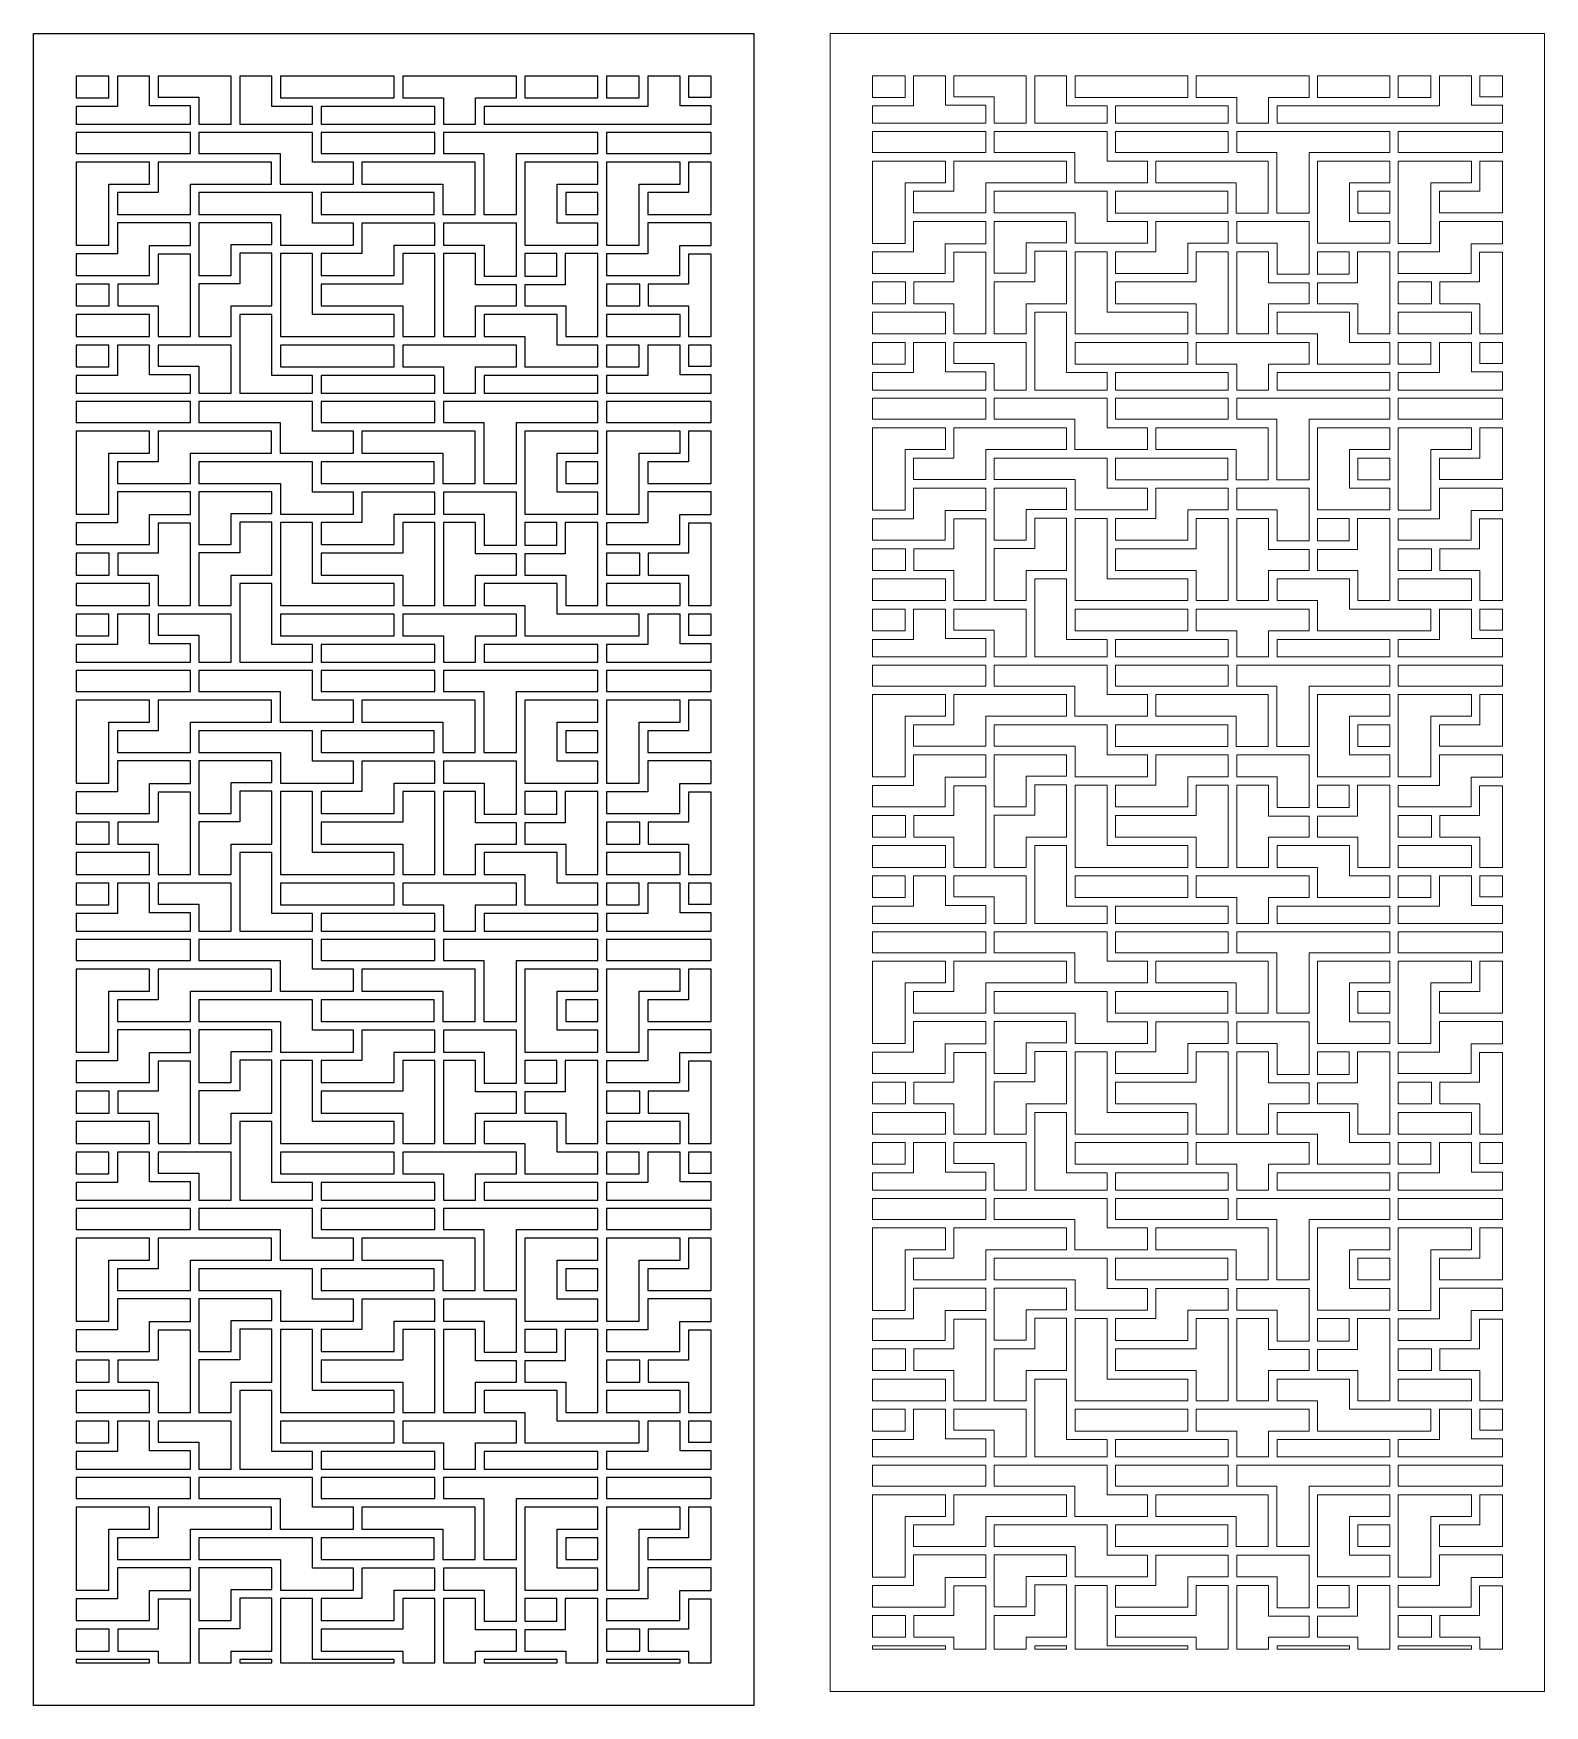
# Model space of a CAD drawing. Header units: centimetres. Extents: x -27.5 to -15.4, y -3.9 to 9.5.
import ezdxf

# ---------------------------------------------------------------- set-up
doc = ezdxf.new("R2010")
doc.units = ezdxf.units.CM
doc.header["$MEASUREMENT"] = 0
doc.layers.add('layer 1', color=7, linetype='Continuous')

msp = doc.modelspace()

# ---------------------------------------------------------------- linework, layer by layer
at = {"layer": 'layer 1', "color": 250}
for points, knots in [([(-27.50866, -3.90605), (-27.50866, -3.90605), (-21.72203, -3.90605), (-21.72203, -3.90605), (-21.72203, -3.90605), (-21.72203, -3.90605), (-21.72203, 9.52009), (-21.72203, 9.52009), (-21.72203, 9.52009), (-21.72203, 9.52009), (-27.50866, 9.52009), (-27.50866, 9.52009), (-27.50866, 9.52009), (-27.50866, 9.52009), (-27.50866, -3.90605), (-27.50866, -3.90605)], [0, 0, 0, 0, 0.2, 0.2, 0.2, 0.2, 0.4, 0.4, 0.4, 0.4, 0.6, 0.6, 0.6, 0.6, 1, 1, 1, 1]), ([(-27.1666, 8.93331), (-27.1666, 8.93331), (-26.83361, 8.93331), (-26.83361, 8.93331), (-26.83361, 8.93331), (-26.83361, 8.93331), (-26.83361, 9.17802), (-26.83361, 9.17802), (-26.83361, 9.17802), (-26.83361, 9.17802), (-26.57518, 9.17802), (-26.57518, 9.17802), (-26.57518, 9.17802), (-26.57518, 9.17802), (-26.57518, 8.93903), (-26.57518, 8.93903), (-26.57518, 8.93903), (-26.57518, 8.93903), (-26.24793, 8.93903), (-26.24793, 8.93903), (-26.24793, 8.93903), (-26.24793, 8.93903), (-26.24793, 8.79231), (-26.24793, 8.79231), (-26.24793, 8.79231), (-26.24793, 8.79231), (-27.1666, 8.79231), (-27.1666, 8.79231), (-27.1666, 8.79231), (-27.1666, 8.79231), (-27.1666, 8.93331), (-27.1666, 8.93331)], [0, 0, 0, 0, 0.11111111, 0.11111111, 0.11111111, 0.11111111, 0.22222222, 0.22222222, 0.22222222, 0.22222222, 0.33333333, 0.33333333, 0.33333333, 0.33333333, 0.44444444, 0.44444444, 0.44444444, 0.44444444, 0.55555556, 0.55555556, 0.55555556, 0.55555556, 0.66666667, 0.66666667, 0.66666667, 0.66666667, 0.77777778, 0.77777778, 0.77777778, 0.77777778, 1, 1, 1, 1]), ([(-26.90243, 9.17802), (-26.90243, 9.17802), (-26.90243, 9.00214), (-26.90243, 9.00214), (-26.90243, 9.00214), (-26.90243, 9.00214), (-27.1666, 9.00214), (-27.1666, 9.00214), (-27.1666, 9.00214), (-27.1666, 9.00214), (-27.1666, 9.17802), (-27.1666, 9.17802), (-27.1666, 9.17802), (-27.1666, 9.17802), (-26.90243, 9.17802), (-26.90243, 9.17802)], [0, 0, 0, 0, 0.2, 0.2, 0.2, 0.2, 0.4, 0.4, 0.4, 0.4, 0.6, 0.6, 0.6, 0.6, 1, 1, 1, 1]), ([(-26.50636, 9.17802), (-26.50636, 9.17802), (-26.21352, 9.17802), (-26.21352, 9.17802), (-26.21352, 9.17802), (-26.21352, 9.17802), (-25.92068, 9.17802), (-25.92068, 9.17802), (-25.92068, 9.17802), (-25.92068, 9.17802), (-25.92068, 8.79231), (-25.92068, 8.79231), (-25.92068, 8.79231), (-25.92068, 8.79231), (-26.17911, 8.79231), (-26.17911, 8.79231), (-26.17911, 8.79231), (-26.17911, 8.79231), (-26.17911, 9.00786), (-26.17911, 9.00786), (-26.17911, 9.00786), (-26.17911, 9.00786), (-26.50636, 9.00786), (-26.50636, 9.00786), (-26.50636, 9.00786), (-26.50636, 9.00786), (-26.50636, 9.17802), (-26.50636, 9.17802)], [0, 0, 0, 0, 0.125, 0.125, 0.125, 0.125, 0.25, 0.25, 0.25, 0.25, 0.375, 0.375, 0.375, 0.375, 0.5, 0.5, 0.5, 0.5, 0.625, 0.625, 0.625, 0.625, 0.75, 0.75, 0.75, 0.75, 1, 1, 1, 1]), ([(-25.85186, 9.17802), (-25.85186, 9.17802), (-25.59343, 9.17802), (-25.59343, 9.17802), (-25.59343, 9.17802), (-25.59343, 9.17802), (-25.59343, 8.93331), (-25.59343, 8.93331), (-25.59343, 8.93331), (-25.59343, 8.93331), (-25.26618, 8.93331), (-25.26618, 8.93331), (-25.26618, 8.93331), (-25.26618, 8.93331), (-25.26618, 8.79231), (-25.26618, 8.79231), (-25.26618, 8.79231), (-25.26618, 8.79231), (-25.85186, 8.79231), (-25.85186, 8.79231), (-25.85186, 8.79231), (-25.85186, 8.79231), (-25.85186, 9.17802), (-25.85186, 9.17802)], [0, 0, 0, 0, 0.14285714, 0.14285714, 0.14285714, 0.14285714, 0.28571429, 0.28571429, 0.28571429, 0.28571429, 0.42857143, 0.42857143, 0.42857143, 0.42857143, 0.57142857, 0.57142857, 0.57142857, 0.57142857, 0.71428571, 0.71428571, 0.71428571, 0.71428571, 1, 1, 1, 1]), ([(-25.52461, 9.17802), (-25.52461, 9.17802), (-24.61168, 9.17802), (-24.61168, 9.17802), (-24.61168, 9.17802), (-24.61168, 9.17802), (-24.61168, 9.00214), (-24.61168, 9.00214), (-24.61168, 9.00214), (-24.61168, 9.00214), (-25.23177, 9.00214), (-25.23177, 9.00214), (-25.23177, 9.00214), (-25.23177, 9.00214), (-25.52461, 9.00214), (-25.52461, 9.00214), (-25.52461, 9.00214), (-25.52461, 9.00214), (-25.52461, 9.17802), (-25.52461, 9.17802)], [0, 0, 0, 0, 0.16666667, 0.16666667, 0.16666667, 0.16666667, 0.33333333, 0.33333333, 0.33333333, 0.33333333, 0.5, 0.5, 0.5, 0.5, 0.66666667, 0.66666667, 0.66666667, 0.66666667, 1, 1, 1, 1]), ([(-24.54286, 9.17802), (-24.54286, 9.17802), (-24.25002, 9.17802), (-24.25002, 9.17802), (-24.25002, 9.17802), (-24.25002, 9.17802), (-23.92277, 9.17802), (-23.92277, 9.17802), (-23.92277, 9.17802), (-23.92277, 9.17802), (-23.62993, 9.17802), (-23.62993, 9.17802), (-23.62993, 9.17802), (-23.62993, 9.17802), (-23.62993, 9.00214), (-23.62993, 9.00214), (-23.62993, 9.00214), (-23.62993, 9.00214), (-23.95718, 9.00214), (-23.95718, 9.00214), (-23.95718, 9.00214), (-23.95718, 9.00214), (-23.95718, 8.79231), (-23.95718, 8.79231), (-23.95718, 8.79231), (-23.95718, 8.79231), (-24.21561, 8.79231), (-24.21561, 8.79231), (-24.21561, 8.79231), (-24.21561, 8.79231), (-24.21561, 9.00214), (-24.21561, 9.00214), (-24.21561, 9.00214), (-24.21561, 9.00214), (-24.54286, 9.00214), (-24.54286, 9.00214), (-24.54286, 9.00214), (-24.54286, 9.00214), (-24.54286, 9.17802), (-24.54286, 9.17802)], [0, 0, 0, 0, 0.09090909, 0.09090909, 0.09090909, 0.09090909, 0.18181818, 0.18181818, 0.18181818, 0.18181818, 0.27272727, 0.27272727, 0.27272727, 0.27272727, 0.36363636, 0.36363636, 0.36363636, 0.36363636, 0.45454545, 0.45454545, 0.45454545, 0.45454545, 0.54545455, 0.54545455, 0.54545455, 0.54545455, 0.63636364, 0.63636364, 0.63636364, 0.63636364, 0.72727273, 0.72727273, 0.72727273, 0.72727273, 0.81818182, 0.81818182, 0.81818182, 0.81818182, 1, 1, 1, 1]), ([(-22.57362, 9.17802), (-22.57362, 9.17802), (-22.31519, 9.17802), (-22.31519, 9.17802), (-22.31519, 9.17802), (-22.31519, 9.17802), (-22.31519, 8.93903), (-22.31519, 8.93903), (-22.31519, 8.93903), (-22.31519, 8.93903), (-22.0641, 8.93903), (-22.0641, 8.93903), (-22.0641, 8.93903), (-22.0641, 8.93903), (-22.0641, 8.79231), (-22.0641, 8.79231), (-22.0641, 8.79231), (-22.0641, 8.79231), (-23.88836, 8.79231), (-23.88836, 8.79231), (-23.88836, 8.79231), (-23.88836, 8.79231), (-23.88836, 8.93331), (-23.88836, 8.93331), (-23.88836, 8.93331), (-23.88836, 8.93331), (-23.59552, 8.93331), (-23.59552, 8.93331), (-23.59552, 8.93331), (-23.59552, 8.93331), (-22.57362, 8.93331), (-22.57362, 8.93331), (-22.57362, 8.93331), (-22.57362, 8.93331), (-22.57362, 9.17802), (-22.57362, 9.17802)], [0, 0, 0, 0, 0.1, 0.1, 0.1, 0.1, 0.2, 0.2, 0.2, 0.2, 0.3, 0.3, 0.3, 0.3, 0.4, 0.4, 0.4, 0.4, 0.5, 0.5, 0.5, 0.5, 0.6, 0.6, 0.6, 0.6, 0.7, 0.7, 0.7, 0.7, 0.8, 0.8, 0.8, 0.8, 1, 1, 1, 1]), ([(-23.5611, 9.17802), (-23.5611, 9.17802), (-23.30268, 9.17802), (-23.30268, 9.17802), (-23.30268, 9.17802), (-23.30268, 9.17802), (-22.97543, 9.17802), (-22.97543, 9.17802), (-22.97543, 9.17802), (-22.97543, 9.17802), (-22.97543, 9.00214), (-22.97543, 9.00214), (-22.97543, 9.00214), (-22.97543, 9.00214), (-23.5611, 9.00214), (-23.5611, 9.00214), (-23.5611, 9.00214), (-23.5611, 9.00214), (-23.5611, 9.17802), (-23.5611, 9.17802)], [0, 0, 0, 0, 0.16666667, 0.16666667, 0.16666667, 0.16666667, 0.33333333, 0.33333333, 0.33333333, 0.33333333, 0.5, 0.5, 0.5, 0.5, 0.66666667, 0.66666667, 0.66666667, 0.66666667, 1, 1, 1, 1]), ([(-22.9066, 9.17802), (-22.9066, 9.17802), (-22.64244, 9.17802), (-22.64244, 9.17802), (-22.64244, 9.17802), (-22.64244, 9.17802), (-22.64244, 9.00214), (-22.64244, 9.00214), (-22.64244, 9.00214), (-22.64244, 9.00214), (-22.9066, 9.00214), (-22.9066, 9.00214), (-22.9066, 9.00214), (-22.9066, 9.00214), (-22.9066, 9.17802), (-22.9066, 9.17802)], [0, 0, 0, 0, 0.2, 0.2, 0.2, 0.2, 0.4, 0.4, 0.4, 0.4, 0.6, 0.6, 0.6, 0.6, 1, 1, 1, 1]), ([(-22.24637, 9.17802), (-22.24637, 9.17802), (-22.0641, 9.17802), (-22.0641, 9.17802), (-22.0641, 9.17802), (-22.0641, 9.17802), (-22.0641, 9.00786), (-22.0641, 9.00786), (-22.0641, 9.00786), (-22.0641, 9.00786), (-22.24637, 9.00786), (-22.24637, 9.00786), (-22.24637, 9.00786), (-22.24637, 9.00786), (-22.24637, 9.17802), (-22.24637, 9.17802)], [0, 0, 0, 0, 0.2, 0.2, 0.2, 0.2, 0.4, 0.4, 0.4, 0.4, 0.6, 0.6, 0.6, 0.6, 1, 1, 1, 1]), ([(-25.19736, 8.79231), (-25.19736, 8.79231), (-25.19736, 8.93331), (-25.19736, 8.93331), (-25.19736, 8.93331), (-25.19736, 8.93331), (-24.57727, 8.93331), (-24.57727, 8.93331), (-24.57727, 8.93331), (-24.57727, 8.93331), (-24.28443, 8.93331), (-24.28443, 8.93331), (-24.28443, 8.93331), (-24.28443, 8.93331), (-24.28443, 8.79231), (-24.28443, 8.79231), (-24.28443, 8.79231), (-24.28443, 8.79231), (-25.19736, 8.79231), (-25.19736, 8.79231)], [0, 0, 0, 0, 0.16666667, 0.16666667, 0.16666667, 0.16666667, 0.33333333, 0.33333333, 0.33333333, 0.33333333, 0.5, 0.5, 0.5, 0.5, 0.66666667, 0.66666667, 0.66666667, 0.66666667, 1, 1, 1, 1]), ([(-27.1666, 8.55515), (-27.1666, 8.55515), (-27.1666, 8.7253), (-27.1666, 8.7253), (-27.1666, 8.7253), (-27.1666, 8.7253), (-26.24793, 8.7253), (-26.24793, 8.7253), (-26.24793, 8.7253), (-26.24793, 8.7253), (-26.24793, 8.55515), (-26.24793, 8.55515), (-26.24793, 8.55515), (-26.24793, 8.55515), (-26.54082, 8.55515), (-26.54082, 8.55515), (-26.54082, 8.55515), (-26.54082, 8.55515), (-27.1666, 8.55515), (-27.1666, 8.55515)], [0, 0, 0, 0, 0.16666667, 0.16666667, 0.16666667, 0.16666667, 0.33333333, 0.33333333, 0.33333333, 0.33333333, 0.5, 0.5, 0.5, 0.5, 0.66666667, 0.66666667, 0.66666667, 0.66666667, 1, 1, 1, 1]), ([(-26.17911, 8.7253), (-26.17911, 8.7253), (-25.26618, 8.7253), (-25.26618, 8.7253), (-25.26618, 8.7253), (-25.26618, 8.7253), (-25.26618, 8.48633), (-25.26618, 8.48633), (-25.26618, 8.48633), (-25.26618, 8.48633), (-24.93893, 8.48633), (-24.93893, 8.48633), (-24.93893, 8.48633), (-24.93893, 8.48633), (-24.93893, 8.31045), (-24.93893, 8.31045), (-24.93893, 8.31045), (-24.93893, 8.31045), (-25.23177, 8.31045), (-25.23177, 8.31045), (-25.23177, 8.31045), (-25.23177, 8.31045), (-25.52651, 8.31045), (-25.52651, 8.31045), (-25.52651, 8.31045), (-25.52651, 8.31045), (-25.52651, 8.55515), (-25.52651, 8.55515), (-25.52651, 8.55515), (-25.52651, 8.55515), (-26.17911, 8.55515), (-26.17911, 8.55515), (-26.17911, 8.55515), (-26.17911, 8.55515), (-26.17911, 8.7253), (-26.17911, 8.7253)], [0, 0, 0, 0, 0.1, 0.1, 0.1, 0.1, 0.2, 0.2, 0.2, 0.2, 0.3, 0.3, 0.3, 0.3, 0.4, 0.4, 0.4, 0.4, 0.5, 0.5, 0.5, 0.5, 0.6, 0.6, 0.6, 0.6, 0.7, 0.7, 0.7, 0.7, 0.8, 0.8, 0.8, 0.8, 1, 1, 1, 1]), ([(-25.19736, 8.55515), (-25.19736, 8.55515), (-25.19736, 8.7253), (-25.19736, 8.7253), (-25.19736, 8.7253), (-25.19736, 8.7253), (-24.28443, 8.7253), (-24.28443, 8.7253), (-24.28443, 8.7253), (-24.28443, 8.7253), (-24.28443, 8.55515), (-24.28443, 8.55515), (-24.28443, 8.55515), (-24.28443, 8.55515), (-24.90452, 8.55515), (-24.90452, 8.55515), (-24.90452, 8.55515), (-24.90452, 8.55515), (-25.19736, 8.55515), (-25.19736, 8.55515)], [0, 0, 0, 0, 0.16666667, 0.16666667, 0.16666667, 0.16666667, 0.33333333, 0.33333333, 0.33333333, 0.33333333, 0.5, 0.5, 0.5, 0.5, 0.66666667, 0.66666667, 0.66666667, 0.66666667, 1, 1, 1, 1]), ([(-23.89116, 8.06574), (-23.89116, 8.06574), (-23.89116, 8.55515), (-23.89116, 8.55515), (-23.89116, 8.55515), (-23.89116, 8.55515), (-24.21561, 8.55515), (-24.21561, 8.55515), (-24.21561, 8.55515), (-24.21561, 8.55515), (-24.21561, 8.7253), (-24.21561, 8.7253), (-24.21561, 8.7253), (-24.21561, 8.7253), (-22.97543, 8.7253), (-22.97543, 8.7253), (-22.97543, 8.7253), (-22.97543, 8.7253), (-22.97543, 8.55515), (-22.97543, 8.55515), (-22.97543, 8.55515), (-22.97543, 8.55515), (-23.62993, 8.55515), (-23.62993, 8.55515), (-23.62993, 8.55515), (-23.62993, 8.55515), (-23.62993, 8.06574), (-23.62993, 8.06574), (-23.62993, 8.06574), (-23.62993, 8.06574), (-23.89116, 8.06574), (-23.89116, 8.06574)], [0, 0, 0, 0, 0.11111111, 0.11111111, 0.11111111, 0.11111111, 0.22222222, 0.22222222, 0.22222222, 0.22222222, 0.33333333, 0.33333333, 0.33333333, 0.33333333, 0.44444444, 0.44444444, 0.44444444, 0.44444444, 0.55555556, 0.55555556, 0.55555556, 0.55555556, 0.66666667, 0.66666667, 0.66666667, 0.66666667, 0.77777778, 0.77777778, 0.77777778, 0.77777778, 1, 1, 1, 1]), ([(-22.0641, 8.7253), (-22.0641, 8.7253), (-22.0641, 8.55515), (-22.0641, 8.55515), (-22.0641, 8.55515), (-22.0641, 8.55515), (-22.28082, 8.55515), (-22.28082, 8.55515), (-22.28082, 8.55515), (-22.28082, 8.55515), (-22.9066, 8.55515), (-22.9066, 8.55515), (-22.9066, 8.55515), (-22.9066, 8.55515), (-22.9066, 8.7253), (-22.9066, 8.7253), (-22.9066, 8.7253), (-22.9066, 8.7253), (-22.0641, 8.7253), (-22.0641, 8.7253)], [0, 0, 0, 0, 0.16666667, 0.16666667, 0.16666667, 0.16666667, 0.33333333, 0.33333333, 0.33333333, 0.33333333, 0.5, 0.5, 0.5, 0.5, 0.66666667, 0.66666667, 0.66666667, 0.66666667, 1, 1, 1, 1]), ([(-27.1666, 7.81918), (-27.1666, 7.81918), (-27.1666, 8.48633), (-27.1666, 8.48633), (-27.1666, 8.48633), (-27.1666, 8.48633), (-26.57523, 8.48633), (-26.57523, 8.48633), (-26.57523, 8.48633), (-26.57523, 8.48633), (-26.57523, 8.31045), (-26.57523, 8.31045), (-26.57523, 8.31045), (-26.57523, 8.31045), (-26.90243, 8.31045), (-26.90243, 8.31045), (-26.90243, 8.31045), (-26.90243, 8.31045), (-26.90243, 8.03289), (-26.90243, 8.03289), (-26.90243, 8.03289), (-26.90243, 8.03289), (-26.90243, 7.81918), (-26.90243, 7.81918), (-26.90243, 7.81918), (-26.90243, 7.81918), (-27.1666, 7.81918), (-27.1666, 7.81918)], [0, 0, 0, 0, 0.125, 0.125, 0.125, 0.125, 0.25, 0.25, 0.25, 0.25, 0.375, 0.375, 0.375, 0.375, 0.5, 0.5, 0.5, 0.5, 0.625, 0.625, 0.625, 0.625, 0.75, 0.75, 0.75, 0.75, 1, 1, 1, 1]), ([(-26.5064, 8.48633), (-26.5064, 8.48633), (-26.21352, 8.48633), (-26.21352, 8.48633), (-26.21352, 8.48633), (-26.21352, 8.48633), (-25.59534, 8.48633), (-25.59534, 8.48633), (-25.59534, 8.48633), (-25.59534, 8.48633), (-25.59534, 8.31045), (-25.59534, 8.31045), (-25.59534, 8.31045), (-25.59534, 8.31045), (-26.24793, 8.31045), (-26.24793, 8.31045), (-26.24793, 8.31045), (-26.24793, 8.31045), (-26.24793, 8.0673), (-26.24793, 8.0673), (-26.24793, 8.0673), (-26.24793, 8.0673), (-26.83361, 8.0673), (-26.83361, 8.0673), (-26.83361, 8.0673), (-26.83361, 8.0673), (-26.83361, 8.24162), (-26.83361, 8.24162), (-26.83361, 8.24162), (-26.83361, 8.24162), (-26.5064, 8.24162), (-26.5064, 8.24162), (-26.5064, 8.24162), (-26.5064, 8.24162), (-26.5064, 8.48633), (-26.5064, 8.48633)], [0, 0, 0, 0, 0.1, 0.1, 0.1, 0.1, 0.2, 0.2, 0.2, 0.2, 0.3, 0.3, 0.3, 0.3, 0.4, 0.4, 0.4, 0.4, 0.5, 0.5, 0.5, 0.5, 0.6, 0.6, 0.6, 0.6, 0.7, 0.7, 0.7, 0.7, 0.8, 0.8, 0.8, 0.8, 1, 1, 1, 1]), ([(-24.87011, 8.48633), (-24.87011, 8.48633), (-24.25002, 8.48633), (-24.25002, 8.48633), (-24.25002, 8.48633), (-24.25002, 8.48633), (-23.95998, 8.48633), (-23.95998, 8.48633), (-23.95998, 8.48633), (-23.95998, 8.48633), (-23.95998, 8.06574), (-23.95998, 8.06574), (-23.95998, 8.06574), (-23.95998, 8.06574), (-24.22013, 8.06574), (-24.22013, 8.06574), (-24.22013, 8.06574), (-24.22013, 8.06574), (-24.22013, 8.31045), (-24.22013, 8.31045), (-24.22013, 8.31045), (-24.22013, 8.31045), (-24.87011, 8.31045), (-24.87011, 8.31045), (-24.87011, 8.31045), (-24.87011, 8.31045), (-24.87011, 8.48633), (-24.87011, 8.48633)], [0, 0, 0, 0, 0.125, 0.125, 0.125, 0.125, 0.25, 0.25, 0.25, 0.25, 0.375, 0.375, 0.375, 0.375, 0.5, 0.5, 0.5, 0.5, 0.625, 0.625, 0.625, 0.625, 0.75, 0.75, 0.75, 0.75, 1, 1, 1, 1]), ([(-23.5611, 8.03133), (-23.5611, 8.03133), (-23.5611, 8.48633), (-23.5611, 8.48633), (-23.5611, 8.48633), (-23.5611, 8.48633), (-22.97543, 8.48633), (-22.97543, 8.48633), (-22.97543, 8.48633), (-22.97543, 8.48633), (-22.97543, 8.31045), (-22.97543, 8.31045), (-22.97543, 8.31045), (-22.97543, 8.31045), (-23.3022, 8.31045), (-23.3022, 8.31045), (-23.3022, 8.31045), (-23.3022, 8.31045), (-23.3022, 7.99691), (-23.3022, 7.99691), (-23.3022, 7.99691), (-23.3022, 7.99691), (-22.97543, 7.99691), (-22.97543, 7.99691), (-22.97543, 7.99691), (-22.97543, 7.99691), (-22.97543, 7.82103), (-22.97543, 7.82103), (-22.97543, 7.82103), (-22.97543, 7.82103), (-23.27118, 7.82103), (-23.27118, 7.82103), (-23.27118, 7.82103), (-23.27118, 7.82103), (-23.5611, 7.82103), (-23.5611, 7.82103), (-23.5611, 7.82103), (-23.5611, 7.82103), (-23.5611, 8.03133), (-23.5611, 8.03133)], [0, 0, 0, 0, 0.09090909, 0.09090909, 0.09090909, 0.09090909, 0.18181818, 0.18181818, 0.18181818, 0.18181818, 0.27272727, 0.27272727, 0.27272727, 0.27272727, 0.36363636, 0.36363636, 0.36363636, 0.36363636, 0.45454545, 0.45454545, 0.45454545, 0.45454545, 0.54545455, 0.54545455, 0.54545455, 0.54545455, 0.63636364, 0.63636364, 0.63636364, 0.63636364, 0.72727273, 0.72727273, 0.72727273, 0.72727273, 0.81818182, 0.81818182, 0.81818182, 0.81818182, 1, 1, 1, 1]), ([(-22.9066, 7.81918), (-22.9066, 7.81918), (-22.9066, 8.48633), (-22.9066, 8.48633), (-22.9066, 8.48633), (-22.9066, 8.48633), (-22.31524, 8.48633), (-22.31524, 8.48633), (-22.31524, 8.48633), (-22.31524, 8.48633), (-22.31524, 8.31045), (-22.31524, 8.31045), (-22.31524, 8.31045), (-22.31524, 8.31045), (-22.64244, 8.31045), (-22.64244, 8.31045), (-22.64244, 8.31045), (-22.64244, 8.31045), (-22.64244, 8.03289), (-22.64244, 8.03289), (-22.64244, 8.03289), (-22.64244, 8.03289), (-22.64244, 7.81918), (-22.64244, 7.81918), (-22.64244, 7.81918), (-22.64244, 7.81918), (-22.9066, 7.81918), (-22.9066, 7.81918)], [0, 0, 0, 0, 0.125, 0.125, 0.125, 0.125, 0.25, 0.25, 0.25, 0.25, 0.375, 0.375, 0.375, 0.375, 0.5, 0.5, 0.5, 0.5, 0.625, 0.625, 0.625, 0.625, 0.75, 0.75, 0.75, 0.75, 1, 1, 1, 1]), ([(-22.0641, 8.48633), (-22.0641, 8.48633), (-22.0641, 8.0673), (-22.0641, 8.0673), (-22.0641, 8.0673), (-22.0641, 8.0673), (-22.57362, 8.0673), (-22.57362, 8.0673), (-22.57362, 8.0673), (-22.57362, 8.0673), (-22.57362, 8.24162), (-22.57362, 8.24162), (-22.57362, 8.24162), (-22.57362, 8.24162), (-22.24641, 8.24162), (-22.24641, 8.24162), (-22.24641, 8.24162), (-22.24641, 8.24162), (-22.24641, 8.48633), (-22.24641, 8.48633), (-22.24641, 8.48633), (-22.24641, 8.48633), (-22.0641, 8.48633), (-22.0641, 8.48633)], [0, 0, 0, 0, 0.14285714, 0.14285714, 0.14285714, 0.14285714, 0.28571429, 0.28571429, 0.28571429, 0.28571429, 0.42857143, 0.42857143, 0.42857143, 0.42857143, 0.57142857, 0.57142857, 0.57142857, 0.57142857, 0.71428571, 0.71428571, 0.71428571, 0.71428571, 1, 1, 1, 1]), ([(-26.17911, 8.0673), (-26.17911, 8.0673), (-26.17911, 8.24162), (-26.17911, 8.24162), (-26.17911, 8.24162), (-26.17911, 8.24162), (-25.56092, 8.24162), (-25.56092, 8.24162), (-25.56092, 8.24162), (-25.56092, 8.24162), (-25.26618, 8.24162), (-25.26618, 8.24162), (-25.26618, 8.24162), (-25.26618, 8.24162), (-25.26618, 7.99691), (-25.26618, 7.99691), (-25.26618, 7.99691), (-25.26618, 7.99691), (-24.93893, 7.99691), (-24.93893, 7.99691), (-24.93893, 7.99691), (-24.93893, 7.99691), (-24.93893, 7.82103), (-24.93893, 7.82103), (-24.93893, 7.82103), (-24.93893, 7.82103), (-25.23177, 7.82103), (-25.23177, 7.82103), (-25.23177, 7.82103), (-25.23177, 7.82103), (-25.52461, 7.82103), (-25.52461, 7.82103), (-25.52461, 7.82103), (-25.52461, 7.82103), (-25.52461, 8.0673), (-25.52461, 8.0673), (-25.52461, 8.0673), (-25.52461, 8.0673), (-26.17911, 8.0673), (-26.17911, 8.0673)], [0, 0, 0, 0, 0.09090909, 0.09090909, 0.09090909, 0.09090909, 0.18181818, 0.18181818, 0.18181818, 0.18181818, 0.27272727, 0.27272727, 0.27272727, 0.27272727, 0.36363636, 0.36363636, 0.36363636, 0.36363636, 0.45454545, 0.45454545, 0.45454545, 0.45454545, 0.54545455, 0.54545455, 0.54545455, 0.54545455, 0.63636364, 0.63636364, 0.63636364, 0.63636364, 0.72727273, 0.72727273, 0.72727273, 0.72727273, 0.81818182, 0.81818182, 0.81818182, 0.81818182, 1, 1, 1, 1]), ([(-24.90452, 8.24162), (-24.90452, 8.24162), (-24.28896, 8.24162), (-24.28896, 8.24162), (-24.28896, 8.24162), (-24.28896, 8.24162), (-24.28896, 8.06574), (-24.28896, 8.06574), (-24.28896, 8.06574), (-24.28896, 8.06574), (-24.90452, 8.06574), (-24.90452, 8.06574), (-24.90452, 8.06574), (-24.90452, 8.06574), (-25.19736, 8.06574), (-25.19736, 8.06574), (-25.19736, 8.06574), (-25.19736, 8.06574), (-25.19736, 8.24162), (-25.19736, 8.24162), (-25.19736, 8.24162), (-25.19736, 8.24162), (-24.90452, 8.24162), (-24.90452, 8.24162)], [0, 0, 0, 0, 0.14285714, 0.14285714, 0.14285714, 0.14285714, 0.28571429, 0.28571429, 0.28571429, 0.28571429, 0.42857143, 0.42857143, 0.42857143, 0.42857143, 0.57142857, 0.57142857, 0.57142857, 0.57142857, 0.71428571, 0.71428571, 0.71428571, 0.71428571, 1, 1, 1, 1]), ([(-23.23338, 8.06574), (-23.23338, 8.06574), (-23.23338, 8.24162), (-23.23338, 8.24162), (-23.23338, 8.24162), (-23.23338, 8.24162), (-22.97543, 8.24162), (-22.97543, 8.24162), (-22.97543, 8.24162), (-22.97543, 8.24162), (-22.97543, 8.06574), (-22.97543, 8.06574), (-22.97543, 8.06574), (-22.97543, 8.06574), (-23.23338, 8.06574), (-23.23338, 8.06574)], [0, 0, 0, 0, 0.2, 0.2, 0.2, 0.2, 0.4, 0.4, 0.4, 0.4, 0.6, 0.6, 0.6, 0.6, 1, 1, 1, 1]), ([(-27.1666, 7.57632), (-27.1666, 7.57632), (-27.1666, 7.75035), (-27.1666, 7.75035), (-27.1666, 7.75035), (-27.1666, 7.75035), (-26.83361, 7.75035), (-26.83361, 7.75035), (-26.83361, 7.75035), (-26.83361, 7.75035), (-26.83361, 7.99848), (-26.83361, 7.99848), (-26.83361, 7.99848), (-26.83361, 7.99848), (-26.24793, 7.99848), (-26.24793, 7.99848), (-26.24793, 7.99848), (-26.24793, 7.99848), (-26.24793, 7.817), (-26.24793, 7.817), (-26.24793, 7.817), (-26.24793, 7.817), (-26.57676, 7.817), (-26.57676, 7.817), (-26.57676, 7.817), (-26.57676, 7.817), (-26.57676, 7.57632), (-26.57676, 7.57632), (-26.57676, 7.57632), (-26.57676, 7.57632), (-26.86477, 7.57632), (-26.86477, 7.57632), (-26.86477, 7.57632), (-26.86477, 7.57632), (-27.1666, 7.57632), (-27.1666, 7.57632)], [0, 0, 0, 0, 0.1, 0.1, 0.1, 0.1, 0.2, 0.2, 0.2, 0.2, 0.3, 0.3, 0.3, 0.3, 0.4, 0.4, 0.4, 0.4, 0.5, 0.5, 0.5, 0.5, 0.6, 0.6, 0.6, 0.6, 0.7, 0.7, 0.7, 0.7, 0.8, 0.8, 0.8, 0.8, 1, 1, 1, 1]), ([(-26.17911, 7.99848), (-26.17911, 7.99848), (-25.59343, 7.99848), (-25.59343, 7.99848), (-25.59343, 7.99848), (-25.59343, 7.99848), (-25.59343, 7.82484), (-25.59343, 7.82484), (-25.59343, 7.82484), (-25.59343, 7.82484), (-25.92068, 7.82484), (-25.92068, 7.82484), (-25.92068, 7.82484), (-25.92068, 7.82484), (-25.92068, 7.57777), (-25.92068, 7.57777), (-25.92068, 7.57777), (-25.92068, 7.57777), (-26.17911, 7.57777), (-26.17911, 7.57777), (-26.17911, 7.57777), (-26.17911, 7.57777), (-26.17911, 7.78258), (-26.17911, 7.78258), (-26.17911, 7.78258), (-26.17911, 7.78258), (-26.17911, 7.99848), (-26.17911, 7.99848)], [0, 0, 0, 0, 0.125, 0.125, 0.125, 0.125, 0.25, 0.25, 0.25, 0.25, 0.375, 0.375, 0.375, 0.375, 0.5, 0.5, 0.5, 0.5, 0.625, 0.625, 0.625, 0.625, 0.75, 0.75, 0.75, 0.75, 1, 1, 1, 1]), ([(-25.19736, 7.75221), (-25.19736, 7.75221), (-24.87011, 7.75221), (-24.87011, 7.75221), (-24.87011, 7.75221), (-24.87011, 7.75221), (-24.87011, 7.99691), (-24.87011, 7.99691), (-24.87011, 7.99691), (-24.87011, 7.99691), (-24.28443, 7.99691), (-24.28443, 7.99691), (-24.28443, 7.99691), (-24.28443, 7.99691), (-24.28443, 7.82103), (-24.28443, 7.82103), (-24.28443, 7.82103), (-24.28443, 7.82103), (-24.61168, 7.82103), (-24.61168, 7.82103), (-24.61168, 7.82103), (-24.61168, 7.82103), (-24.61168, 7.57632), (-24.61168, 7.57632), (-24.61168, 7.57632), (-24.61168, 7.57632), (-25.19736, 7.57632), (-25.19736, 7.57632), (-25.19736, 7.57632), (-25.19736, 7.57632), (-25.19736, 7.75221), (-25.19736, 7.75221)], [0, 0, 0, 0, 0.11111111, 0.11111111, 0.11111111, 0.11111111, 0.22222222, 0.22222222, 0.22222222, 0.22222222, 0.33333333, 0.33333333, 0.33333333, 0.33333333, 0.44444444, 0.44444444, 0.44444444, 0.44444444, 0.55555556, 0.55555556, 0.55555556, 0.55555556, 0.66666667, 0.66666667, 0.66666667, 0.66666667, 0.77777778, 0.77777778, 0.77777778, 0.77777778, 1, 1, 1, 1]), ([(-23.92557, 7.99691), (-23.92557, 7.99691), (-23.62993, 7.99691), (-23.62993, 7.99691), (-23.62993, 7.99691), (-23.62993, 7.99691), (-23.62993, 7.78662), (-23.62993, 7.78662), (-23.62993, 7.78662), (-23.62993, 7.78662), (-23.62993, 7.57062), (-23.62993, 7.57062), (-23.62993, 7.57062), (-23.62993, 7.57062), (-23.88836, 7.57062), (-23.88836, 7.57062), (-23.88836, 7.57062), (-23.88836, 7.57062), (-23.88836, 7.82103), (-23.88836, 7.82103), (-23.88836, 7.82103), (-23.88836, 7.82103), (-24.21561, 7.82103), (-24.21561, 7.82103), (-24.21561, 7.82103), (-24.21561, 7.82103), (-24.21561, 7.99691), (-24.21561, 7.99691), (-24.21561, 7.99691), (-24.21561, 7.99691), (-23.92557, 7.99691), (-23.92557, 7.99691)], [0, 0, 0, 0, 0.11111111, 0.11111111, 0.11111111, 0.11111111, 0.22222222, 0.22222222, 0.22222222, 0.22222222, 0.33333333, 0.33333333, 0.33333333, 0.33333333, 0.44444444, 0.44444444, 0.44444444, 0.44444444, 0.55555556, 0.55555556, 0.55555556, 0.55555556, 0.66666667, 0.66666667, 0.66666667, 0.66666667, 0.77777778, 0.77777778, 0.77777778, 0.77777778, 1, 1, 1, 1]), ([(-22.0641, 7.99848), (-22.0641, 7.99848), (-22.0641, 7.817), (-22.0641, 7.817), (-22.0641, 7.817), (-22.0641, 7.817), (-22.31676, 7.817), (-22.31676, 7.817), (-22.31676, 7.817), (-22.31676, 7.817), (-22.31676, 7.57632), (-22.31676, 7.57632), (-22.31676, 7.57632), (-22.31676, 7.57632), (-22.60478, 7.57632), (-22.60478, 7.57632), (-22.60478, 7.57632), (-22.60478, 7.57632), (-22.9066, 7.57632), (-22.9066, 7.57632), (-22.9066, 7.57632), (-22.9066, 7.57632), (-22.9066, 7.75035), (-22.9066, 7.75035), (-22.9066, 7.75035), (-22.9066, 7.75035), (-22.57362, 7.75035), (-22.57362, 7.75035), (-22.57362, 7.75035), (-22.57362, 7.75035), (-22.57362, 7.99848), (-22.57362, 7.99848), (-22.57362, 7.99848), (-22.57362, 7.99848), (-22.0641, 7.99848), (-22.0641, 7.99848)], [0, 0, 0, 0, 0.1, 0.1, 0.1, 0.1, 0.2, 0.2, 0.2, 0.2, 0.3, 0.3, 0.3, 0.3, 0.4, 0.4, 0.4, 0.4, 0.5, 0.5, 0.5, 0.5, 0.6, 0.6, 0.6, 0.6, 0.7, 0.7, 0.7, 0.7, 0.8, 0.8, 0.8, 0.8, 1, 1, 1, 1]), ([(-26.50793, 7.74817), (-26.50793, 7.74817), (-26.24793, 7.74817), (-26.24793, 7.74817), (-26.24793, 7.74817), (-26.24793, 7.74817), (-26.24793, 7.54336), (-26.24793, 7.54336), (-26.24793, 7.54336), (-26.24793, 7.54336), (-26.24793, 7.08691), (-26.24793, 7.08691), (-26.24793, 7.08691), (-26.24793, 7.08691), (-26.50636, 7.08691), (-26.50636, 7.08691), (-26.50636, 7.08691), (-26.50636, 7.08691), (-26.50636, 7.33162), (-26.50636, 7.33162), (-26.50636, 7.33162), (-26.50636, 7.33162), (-26.83036, 7.33162), (-26.83036, 7.33162), (-26.83036, 7.33162), (-26.83036, 7.33162), (-26.83036, 7.5075), (-26.83036, 7.5075), (-26.83036, 7.5075), (-26.83036, 7.5075), (-26.50793, 7.5075), (-26.50793, 7.5075), (-26.50793, 7.5075), (-26.50793, 7.5075), (-26.50793, 7.74817), (-26.50793, 7.74817)], [0, 0, 0, 0, 0.1, 0.1, 0.1, 0.1, 0.2, 0.2, 0.2, 0.2, 0.3, 0.3, 0.3, 0.3, 0.4, 0.4, 0.4, 0.4, 0.5, 0.5, 0.5, 0.5, 0.6, 0.6, 0.6, 0.6, 0.7, 0.7, 0.7, 0.7, 0.8, 0.8, 0.8, 0.8, 1, 1, 1, 1]), ([(-26.17911, 7.50894), (-26.17911, 7.50894), (-25.85186, 7.50894), (-25.85186, 7.50894), (-25.85186, 7.50894), (-25.85186, 7.50894), (-25.85186, 7.75602), (-25.85186, 7.75602), (-25.85186, 7.75602), (-25.85186, 7.75602), (-25.59343, 7.75602), (-25.59343, 7.75602), (-25.59343, 7.75602), (-25.59343, 7.75602), (-25.59343, 7.33162), (-25.59343, 7.33162), (-25.59343, 7.33162), (-25.59343, 7.33162), (-25.92068, 7.33162), (-25.92068, 7.33162), (-25.92068, 7.33162), (-25.92068, 7.33162), (-25.92068, 7.08691), (-25.92068, 7.08691), (-25.92068, 7.08691), (-25.92068, 7.08691), (-26.17911, 7.08691), (-26.17911, 7.08691), (-26.17911, 7.08691), (-26.17911, 7.08691), (-26.17911, 7.50894), (-26.17911, 7.50894)], [0, 0, 0, 0, 0.11111111, 0.11111111, 0.11111111, 0.11111111, 0.22222222, 0.22222222, 0.22222222, 0.22222222, 0.33333333, 0.33333333, 0.33333333, 0.33333333, 0.44444444, 0.44444444, 0.44444444, 0.44444444, 0.55555556, 0.55555556, 0.55555556, 0.55555556, 0.66666667, 0.66666667, 0.66666667, 0.66666667, 0.77777778, 0.77777778, 0.77777778, 0.77777778, 1, 1, 1, 1]), ([(-25.52461, 7.2972), (-25.52461, 7.2972), (-25.52461, 7.75221), (-25.52461, 7.75221), (-25.52461, 7.75221), (-25.52461, 7.75221), (-25.26618, 7.75221), (-25.26618, 7.75221), (-25.26618, 7.75221), (-25.26618, 7.75221), (-25.26618, 7.54191), (-25.26618, 7.54191), (-25.26618, 7.54191), (-25.26618, 7.54191), (-25.26618, 7.26279), (-25.26618, 7.26279), (-25.26618, 7.26279), (-25.26618, 7.26279), (-24.61168, 7.26279), (-24.61168, 7.26279), (-24.61168, 7.26279), (-24.61168, 7.26279), (-24.61168, 7.08691), (-24.61168, 7.08691), (-24.61168, 7.08691), (-24.61168, 7.08691), (-25.52461, 7.08691), (-25.52461, 7.08691), (-25.52461, 7.08691), (-25.52461, 7.08691), (-25.52461, 7.2972), (-25.52461, 7.2972)], [0, 0, 0, 0, 0.11111111, 0.11111111, 0.11111111, 0.11111111, 0.22222222, 0.22222222, 0.22222222, 0.22222222, 0.33333333, 0.33333333, 0.33333333, 0.33333333, 0.44444444, 0.44444444, 0.44444444, 0.44444444, 0.55555556, 0.55555556, 0.55555556, 0.55555556, 0.66666667, 0.66666667, 0.66666667, 0.66666667, 0.77777778, 0.77777778, 0.77777778, 0.77777778, 1, 1, 1, 1]), ([(-25.19736, 7.5075), (-25.19736, 7.5075), (-24.54286, 7.5075), (-24.54286, 7.5075), (-24.54286, 7.5075), (-24.54286, 7.5075), (-24.54286, 7.75221), (-24.54286, 7.75221), (-24.54286, 7.75221), (-24.54286, 7.75221), (-24.28443, 7.75221), (-24.28443, 7.75221), (-24.28443, 7.75221), (-24.28443, 7.75221), (-24.28443, 7.08691), (-24.28443, 7.08691), (-24.28443, 7.08691), (-24.28443, 7.08691), (-24.54286, 7.08691), (-24.54286, 7.08691), (-24.54286, 7.08691), (-24.54286, 7.08691), (-24.54286, 7.33162), (-24.54286, 7.33162), (-24.54286, 7.33162), (-24.54286, 7.33162), (-25.19736, 7.33162), (-25.19736, 7.33162), (-25.19736, 7.33162), (-25.19736, 7.33162), (-25.19736, 7.5075), (-25.19736, 7.5075)], [0, 0, 0, 0, 0.11111111, 0.11111111, 0.11111111, 0.11111111, 0.22222222, 0.22222222, 0.22222222, 0.22222222, 0.33333333, 0.33333333, 0.33333333, 0.33333333, 0.44444444, 0.44444444, 0.44444444, 0.44444444, 0.55555556, 0.55555556, 0.55555556, 0.55555556, 0.66666667, 0.66666667, 0.66666667, 0.66666667, 0.77777778, 0.77777778, 0.77777778, 0.77777778, 1, 1, 1, 1]), ([(-24.21561, 7.08691), (-24.21561, 7.08691), (-24.21561, 7.75221), (-24.21561, 7.75221), (-24.21561, 7.75221), (-24.21561, 7.75221), (-23.95718, 7.75221), (-23.95718, 7.75221), (-23.95718, 7.75221), (-23.95718, 7.75221), (-23.95718, 7.5018), (-23.95718, 7.5018), (-23.95718, 7.5018), (-23.95718, 7.5018), (-23.62993, 7.5018), (-23.62993, 7.5018), (-23.62993, 7.5018), (-23.62993, 7.5018), (-23.62993, 7.33162), (-23.62993, 7.33162), (-23.62993, 7.33162), (-23.62993, 7.33162), (-23.95718, 7.33162), (-23.95718, 7.33162), (-23.95718, 7.33162), (-23.95718, 7.33162), (-23.95718, 7.08691), (-23.95718, 7.08691), (-23.95718, 7.08691), (-23.95718, 7.08691), (-24.21561, 7.08691), (-24.21561, 7.08691)], [0, 0, 0, 0, 0.11111111, 0.11111111, 0.11111111, 0.11111111, 0.22222222, 0.22222222, 0.22222222, 0.22222222, 0.33333333, 0.33333333, 0.33333333, 0.33333333, 0.44444444, 0.44444444, 0.44444444, 0.44444444, 0.55555556, 0.55555556, 0.55555556, 0.55555556, 0.66666667, 0.66666667, 0.66666667, 0.66666667, 0.77777778, 0.77777778, 0.77777778, 0.77777778, 1, 1, 1, 1]), ([(-23.23677, 7.75221), (-23.23677, 7.75221), (-22.97543, 7.75221), (-22.97543, 7.75221), (-22.97543, 7.75221), (-22.97543, 7.75221), (-22.97543, 7.2972), (-22.97543, 7.2972), (-22.97543, 7.2972), (-22.97543, 7.2972), (-22.97543, 7.08691), (-22.97543, 7.08691), (-22.97543, 7.08691), (-22.97543, 7.08691), (-23.23385, 7.08691), (-23.23385, 7.08691), (-23.23385, 7.08691), (-23.23385, 7.08691), (-23.23385, 7.33162), (-23.23385, 7.33162), (-23.23385, 7.33162), (-23.23385, 7.33162), (-23.5611, 7.33162), (-23.5611, 7.33162), (-23.5611, 7.33162), (-23.5611, 7.33162), (-23.5611, 7.5018), (-23.5611, 7.5018), (-23.5611, 7.5018), (-23.5611, 7.5018), (-23.23677, 7.5018), (-23.23677, 7.5018), (-23.23677, 7.5018), (-23.23677, 7.5018), (-23.23677, 7.75221), (-23.23677, 7.75221)], [0, 0, 0, 0, 0.1, 0.1, 0.1, 0.1, 0.2, 0.2, 0.2, 0.2, 0.3, 0.3, 0.3, 0.3, 0.4, 0.4, 0.4, 0.4, 0.5, 0.5, 0.5, 0.5, 0.6, 0.6, 0.6, 0.6, 0.7, 0.7, 0.7, 0.7, 0.8, 0.8, 0.8, 0.8, 1, 1, 1, 1]), ([(-23.5611, 7.75221), (-23.5611, 7.75221), (-23.3056, 7.75221), (-23.3056, 7.75221), (-23.3056, 7.75221), (-23.3056, 7.75221), (-23.3056, 7.57062), (-23.3056, 7.57062), (-23.3056, 7.57062), (-23.3056, 7.57062), (-23.5611, 7.57062), (-23.5611, 7.57062), (-23.5611, 7.57062), (-23.5611, 7.57062), (-23.5611, 7.75221), (-23.5611, 7.75221)], [0, 0, 0, 0, 0.2, 0.2, 0.2, 0.2, 0.4, 0.4, 0.4, 0.4, 0.6, 0.6, 0.6, 0.6, 1, 1, 1, 1]), ([(-22.0641, 7.74817), (-22.0641, 7.74817), (-22.0641, 7.08691), (-22.0641, 7.08691), (-22.0641, 7.08691), (-22.0641, 7.08691), (-22.24637, 7.08691), (-22.24637, 7.08691), (-22.24637, 7.08691), (-22.24637, 7.08691), (-22.24637, 7.33162), (-22.24637, 7.33162), (-22.24637, 7.33162), (-22.24637, 7.33162), (-22.57036, 7.33162), (-22.57036, 7.33162), (-22.57036, 7.33162), (-22.57036, 7.33162), (-22.57036, 7.5075), (-22.57036, 7.5075), (-22.57036, 7.5075), (-22.57036, 7.5075), (-22.24794, 7.5075), (-22.24794, 7.5075), (-22.24794, 7.5075), (-22.24794, 7.5075), (-22.24794, 7.74817), (-22.24794, 7.74817), (-22.24794, 7.74817), (-22.24794, 7.74817), (-22.0641, 7.74817), (-22.0641, 7.74817)], [0, 0, 0, 0, 0.11111111, 0.11111111, 0.11111111, 0.11111111, 0.22222222, 0.22222222, 0.22222222, 0.22222222, 0.33333333, 0.33333333, 0.33333333, 0.33333333, 0.44444444, 0.44444444, 0.44444444, 0.44444444, 0.55555556, 0.55555556, 0.55555556, 0.55555556, 0.66666667, 0.66666667, 0.66666667, 0.66666667, 0.77777778, 0.77777778, 0.77777778, 0.77777778, 1, 1, 1, 1]), ([(-27.1666, 7.33162), (-27.1666, 7.33162), (-27.1666, 7.5075), (-27.1666, 7.5075), (-27.1666, 7.5075), (-27.1666, 7.5075), (-26.89918, 7.5075), (-26.89918, 7.5075), (-26.89918, 7.5075), (-26.89918, 7.5075), (-26.89918, 7.33162), (-26.89918, 7.33162), (-26.89918, 7.33162), (-26.89918, 7.33162), (-27.1666, 7.33162), (-27.1666, 7.33162)], [0, 0, 0, 0, 0.2, 0.2, 0.2, 0.2, 0.4, 0.4, 0.4, 0.4, 0.6, 0.6, 0.6, 0.6, 1, 1, 1, 1]), ([(-22.9066, 7.33162), (-22.9066, 7.33162), (-22.9066, 7.5075), (-22.9066, 7.5075), (-22.9066, 7.5075), (-22.9066, 7.5075), (-22.63919, 7.5075), (-22.63919, 7.5075), (-22.63919, 7.5075), (-22.63919, 7.5075), (-22.63919, 7.33162), (-22.63919, 7.33162), (-22.63919, 7.33162), (-22.63919, 7.33162), (-22.9066, 7.33162), (-22.9066, 7.33162)], [0, 0, 0, 0, 0.2, 0.2, 0.2, 0.2, 0.4, 0.4, 0.4, 0.4, 0.6, 0.6, 0.6, 0.6, 1, 1, 1, 1]), ([(-27.1666, 7.08691), (-27.1666, 7.08691), (-27.1666, 7.26279), (-27.1666, 7.26279), (-27.1666, 7.26279), (-27.1666, 7.26279), (-26.86477, 7.26279), (-26.86477, 7.26279), (-26.86477, 7.26279), (-26.86477, 7.26279), (-26.57518, 7.26279), (-26.57518, 7.26279), (-26.57518, 7.26279), (-26.57518, 7.26279), (-26.57518, 7.08691), (-26.57518, 7.08691), (-26.57518, 7.08691), (-26.57518, 7.08691), (-26.86802, 7.08691), (-26.86802, 7.08691), (-26.86802, 7.08691), (-26.86802, 7.08691), (-27.1666, 7.08691), (-27.1666, 7.08691)], [0, 0, 0, 0, 0.14285714, 0.14285714, 0.14285714, 0.14285714, 0.28571429, 0.28571429, 0.28571429, 0.28571429, 0.42857143, 0.42857143, 0.42857143, 0.42857143, 0.57142857, 0.57142857, 0.57142857, 0.57142857, 0.71428571, 0.71428571, 0.71428571, 0.71428571, 1, 1, 1, 1]), ([(-25.85186, 6.63238), (-25.85186, 6.63238), (-25.85186, 7.0525), (-25.85186, 7.0525), (-25.85186, 7.0525), (-25.85186, 7.0525), (-25.85186, 7.26279), (-25.85186, 7.26279), (-25.85186, 7.26279), (-25.85186, 7.26279), (-25.59343, 7.26279), (-25.59343, 7.26279), (-25.59343, 7.26279), (-25.59343, 7.26279), (-25.59343, 7.0525), (-25.59343, 7.0525), (-25.59343, 7.0525), (-25.59343, 7.0525), (-25.59343, 6.77338), (-25.59343, 6.77338), (-25.59343, 6.77338), (-25.59343, 6.77338), (-25.26618, 6.77338), (-25.26618, 6.77338), (-25.26618, 6.77338), (-25.26618, 6.77338), (-25.26618, 6.63238), (-25.26618, 6.63238), (-25.26618, 6.63238), (-25.26618, 6.63238), (-25.85186, 6.63238), (-25.85186, 6.63238)], [0, 0, 0, 0, 0.11111111, 0.11111111, 0.11111111, 0.11111111, 0.22222222, 0.22222222, 0.22222222, 0.22222222, 0.33333333, 0.33333333, 0.33333333, 0.33333333, 0.44444444, 0.44444444, 0.44444444, 0.44444444, 0.55555556, 0.55555556, 0.55555556, 0.55555556, 0.66666667, 0.66666667, 0.66666667, 0.66666667, 0.77777778, 0.77777778, 0.77777778, 0.77777778, 1, 1, 1, 1]), ([(-23.59552, 7.26279), (-23.59552, 7.26279), (-23.30268, 7.26279), (-23.30268, 7.26279), (-23.30268, 7.26279), (-23.30268, 7.26279), (-23.30268, 7.01809), (-23.30268, 7.01809), (-23.30268, 7.01809), (-23.30268, 7.01809), (-22.97543, 7.01809), (-22.97543, 7.01809), (-22.97543, 7.01809), (-22.97543, 7.01809), (-22.97543, 6.8422), (-22.97543, 6.8422), (-22.97543, 6.8422), (-22.97543, 6.8422), (-23.5611, 6.8422), (-23.5611, 6.8422), (-23.5611, 6.8422), (-23.5611, 6.8422), (-23.5611, 7.08691), (-23.5611, 7.08691), (-23.5611, 7.08691), (-23.5611, 7.08691), (-23.88836, 7.08691), (-23.88836, 7.08691), (-23.88836, 7.08691), (-23.88836, 7.08691), (-23.88836, 7.26279), (-23.88836, 7.26279), (-23.88836, 7.26279), (-23.88836, 7.26279), (-23.59552, 7.26279), (-23.59552, 7.26279)], [0, 0, 0, 0, 0.1, 0.1, 0.1, 0.1, 0.2, 0.2, 0.2, 0.2, 0.3, 0.3, 0.3, 0.3, 0.4, 0.4, 0.4, 0.4, 0.5, 0.5, 0.5, 0.5, 0.6, 0.6, 0.6, 0.6, 0.7, 0.7, 0.7, 0.7, 0.8, 0.8, 0.8, 0.8, 1, 1, 1, 1]), ([(-22.9066, 7.26279), (-22.9066, 7.26279), (-22.60478, 7.26279), (-22.60478, 7.26279), (-22.60478, 7.26279), (-22.60478, 7.26279), (-22.31519, 7.26279), (-22.31519, 7.26279), (-22.31519, 7.26279), (-22.31519, 7.26279), (-22.31519, 7.08691), (-22.31519, 7.08691), (-22.31519, 7.08691), (-22.31519, 7.08691), (-22.60803, 7.08691), (-22.60803, 7.08691), (-22.60803, 7.08691), (-22.60803, 7.08691), (-22.9066, 7.08691), (-22.9066, 7.08691), (-22.9066, 7.08691), (-22.9066, 7.08691), (-22.9066, 7.26279), (-22.9066, 7.26279)], [0, 0, 0, 0, 0.14285714, 0.14285714, 0.14285714, 0.14285714, 0.28571429, 0.28571429, 0.28571429, 0.28571429, 0.42857143, 0.42857143, 0.42857143, 0.42857143, 0.57142857, 0.57142857, 0.57142857, 0.57142857, 0.71428571, 0.71428571, 0.71428571, 0.71428571, 1, 1, 1, 1]), ([(-27.1666, 6.63238), (-27.1666, 6.63238), (-27.1666, 6.77338), (-27.1666, 6.77338), (-27.1666, 6.77338), (-27.1666, 6.77338), (-26.83361, 6.77338), (-26.83361, 6.77338), (-26.83361, 6.77338), (-26.83361, 6.77338), (-26.83361, 7.01809), (-26.83361, 7.01809), (-26.83361, 7.01809), (-26.83361, 7.01809), (-26.57518, 7.01809), (-26.57518, 7.01809), (-26.57518, 7.01809), (-26.57518, 7.01809), (-26.57518, 6.7791), (-26.57518, 6.7791), (-26.57518, 6.7791), (-26.57518, 6.7791), (-26.24793, 6.7791), (-26.24793, 6.7791), (-26.24793, 6.7791), (-26.24793, 6.7791), (-26.24793, 6.63238), (-26.24793, 6.63238), (-26.24793, 6.63238), (-26.24793, 6.63238), (-27.1666, 6.63238), (-27.1666, 6.63238)], [0, 0, 0, 0, 0.11111111, 0.11111111, 0.11111111, 0.11111111, 0.22222222, 0.22222222, 0.22222222, 0.22222222, 0.33333333, 0.33333333, 0.33333333, 0.33333333, 0.44444444, 0.44444444, 0.44444444, 0.44444444, 0.55555556, 0.55555556, 0.55555556, 0.55555556, 0.66666667, 0.66666667, 0.66666667, 0.66666667, 0.77777778, 0.77777778, 0.77777778, 0.77777778, 1, 1, 1, 1]), ([(-27.1666, 6.8422), (-27.1666, 6.8422), (-27.1666, 7.01809), (-27.1666, 7.01809), (-27.1666, 7.01809), (-27.1666, 7.01809), (-26.90243, 7.01809), (-26.90243, 7.01809), (-26.90243, 7.01809), (-26.90243, 7.01809), (-26.90243, 6.8422), (-26.90243, 6.8422), (-26.90243, 6.8422), (-26.90243, 6.8422), (-27.1666, 6.8422), (-27.1666, 6.8422)], [0, 0, 0, 0, 0.2, 0.2, 0.2, 0.2, 0.4, 0.4, 0.4, 0.4, 0.6, 0.6, 0.6, 0.6, 1, 1, 1, 1]), ([(-26.50636, 7.01809), (-26.50636, 7.01809), (-26.21352, 7.01809), (-26.21352, 7.01809), (-26.21352, 7.01809), (-26.21352, 7.01809), (-25.92068, 7.01809), (-25.92068, 7.01809), (-25.92068, 7.01809), (-25.92068, 7.01809), (-25.92068, 6.63238), (-25.92068, 6.63238), (-25.92068, 6.63238), (-25.92068, 6.63238), (-26.17911, 6.63238), (-26.17911, 6.63238), (-26.17911, 6.63238), (-26.17911, 6.63238), (-26.17911, 6.84792), (-26.17911, 6.84792), (-26.17911, 6.84792), (-26.17911, 6.84792), (-26.50636, 6.84792), (-26.50636, 6.84792), (-26.50636, 6.84792), (-26.50636, 6.84792), (-26.50636, 7.01809), (-26.50636, 7.01809)], [0, 0, 0, 0, 0.125, 0.125, 0.125, 0.125, 0.25, 0.25, 0.25, 0.25, 0.375, 0.375, 0.375, 0.375, 0.5, 0.5, 0.5, 0.5, 0.625, 0.625, 0.625, 0.625, 0.75, 0.75, 0.75, 0.75, 1, 1, 1, 1]), ([(-25.52461, 6.8422), (-25.52461, 6.8422), (-25.52461, 7.01809), (-25.52461, 7.01809), (-25.52461, 7.01809), (-25.52461, 7.01809), (-24.61168, 7.01809), (-24.61168, 7.01809), (-24.61168, 7.01809), (-24.61168, 7.01809), (-24.61168, 6.8422), (-24.61168, 6.8422), (-24.61168, 6.8422), (-24.61168, 6.8422), (-25.23177, 6.8422), (-25.23177, 6.8422), (-25.23177, 6.8422), (-25.23177, 6.8422), (-25.52461, 6.8422), (-25.52461, 6.8422)], [0, 0, 0, 0, 0.16666667, 0.16666667, 0.16666667, 0.16666667, 0.33333333, 0.33333333, 0.33333333, 0.33333333, 0.5, 0.5, 0.5, 0.5, 0.66666667, 0.66666667, 0.66666667, 0.66666667, 1, 1, 1, 1]), ([(-24.25002, 7.01809), (-24.25002, 7.01809), (-23.92277, 7.01809), (-23.92277, 7.01809), (-23.92277, 7.01809), (-23.92277, 7.01809), (-23.62993, 7.01809), (-23.62993, 7.01809), (-23.62993, 7.01809), (-23.62993, 7.01809), (-23.62993, 6.8422), (-23.62993, 6.8422), (-23.62993, 6.8422), (-23.62993, 6.8422), (-23.95718, 6.8422), (-23.95718, 6.8422), (-23.95718, 6.8422), (-23.95718, 6.8422), (-23.95718, 6.63238), (-23.95718, 6.63238), (-23.95718, 6.63238), (-23.95718, 6.63238), (-24.21561, 6.63238), (-24.21561, 6.63238), (-24.21561, 6.63238), (-24.21561, 6.63238), (-24.21561, 6.8422), (-24.21561, 6.8422), (-24.21561, 6.8422), (-24.21561, 6.8422), (-24.54286, 6.8422), (-24.54286, 6.8422), (-24.54286, 6.8422), (-24.54286, 6.8422), (-24.54286, 7.01809), (-24.54286, 7.01809), (-24.54286, 7.01809), (-24.54286, 7.01809), (-24.25002, 7.01809), (-24.25002, 7.01809)], [0, 0, 0, 0, 0.09090909, 0.09090909, 0.09090909, 0.09090909, 0.18181818, 0.18181818, 0.18181818, 0.18181818, 0.27272727, 0.27272727, 0.27272727, 0.27272727, 0.36363636, 0.36363636, 0.36363636, 0.36363636, 0.45454545, 0.45454545, 0.45454545, 0.45454545, 0.54545455, 0.54545455, 0.54545455, 0.54545455, 0.63636364, 0.63636364, 0.63636364, 0.63636364, 0.72727273, 0.72727273, 0.72727273, 0.72727273, 0.81818182, 0.81818182, 0.81818182, 0.81818182, 1, 1, 1, 1]), ([(-22.0641, 6.7791), (-22.0641, 6.7791), (-22.0641, 6.63238), (-22.0641, 6.63238), (-22.0641, 6.63238), (-22.0641, 6.63238), (-22.9066, 6.63238), (-22.9066, 6.63238), (-22.9066, 6.63238), (-22.9066, 6.63238), (-22.9066, 6.77338), (-22.9066, 6.77338), (-22.9066, 6.77338), (-22.9066, 6.77338), (-22.57362, 6.77338), (-22.57362, 6.77338), (-22.57362, 6.77338), (-22.57362, 6.77338), (-22.57362, 7.01809), (-22.57362, 7.01809), (-22.57362, 7.01809), (-22.57362, 7.01809), (-22.31519, 7.01809), (-22.31519, 7.01809), (-22.31519, 7.01809), (-22.31519, 7.01809), (-22.31519, 6.7791), (-22.31519, 6.7791), (-22.31519, 6.7791), (-22.31519, 6.7791), (-22.0641, 6.7791), (-22.0641, 6.7791)], [0, 0, 0, 0, 0.11111111, 0.11111111, 0.11111111, 0.11111111, 0.22222222, 0.22222222, 0.22222222, 0.22222222, 0.33333333, 0.33333333, 0.33333333, 0.33333333, 0.44444444, 0.44444444, 0.44444444, 0.44444444, 0.55555556, 0.55555556, 0.55555556, 0.55555556, 0.66666667, 0.66666667, 0.66666667, 0.66666667, 0.77777778, 0.77777778, 0.77777778, 0.77777778, 1, 1, 1, 1]), ([(-22.9066, 6.8422), (-22.9066, 6.8422), (-22.9066, 7.01809), (-22.9066, 7.01809), (-22.9066, 7.01809), (-22.9066, 7.01809), (-22.64244, 7.01809), (-22.64244, 7.01809), (-22.64244, 7.01809), (-22.64244, 7.01809), (-22.64244, 6.8422), (-22.64244, 6.8422), (-22.64244, 6.8422), (-22.64244, 6.8422), (-22.9066, 6.8422), (-22.9066, 6.8422)], [0, 0, 0, 0, 0.2, 0.2, 0.2, 0.2, 0.4, 0.4, 0.4, 0.4, 0.6, 0.6, 0.6, 0.6, 1, 1, 1, 1]), ([(-22.0641, 7.01809), (-22.0641, 7.01809), (-22.0641, 6.84792), (-22.0641, 6.84792), (-22.0641, 6.84792), (-22.0641, 6.84792), (-22.24637, 6.84792), (-22.24637, 6.84792), (-22.24637, 6.84792), (-22.24637, 6.84792), (-22.24637, 7.01809), (-22.24637, 7.01809), (-22.24637, 7.01809), (-22.24637, 7.01809), (-22.0641, 7.01809), (-22.0641, 7.01809)], [0, 0, 0, 0, 0.2, 0.2, 0.2, 0.2, 0.4, 0.4, 0.4, 0.4, 0.6, 0.6, 0.6, 0.6, 1, 1, 1, 1]), ([(-25.19736, 6.77338), (-25.19736, 6.77338), (-24.57727, 6.77338), (-24.57727, 6.77338), (-24.57727, 6.77338), (-24.57727, 6.77338), (-24.28443, 6.77338), (-24.28443, 6.77338), (-24.28443, 6.77338), (-24.28443, 6.77338), (-24.28443, 6.63238), (-24.28443, 6.63238), (-24.28443, 6.63238), (-24.28443, 6.63238), (-25.19736, 6.63238), (-25.19736, 6.63238), (-25.19736, 6.63238), (-25.19736, 6.63238), (-25.19736, 6.77338), (-25.19736, 6.77338)], [0, 0, 0, 0, 0.16666667, 0.16666667, 0.16666667, 0.16666667, 0.33333333, 0.33333333, 0.33333333, 0.33333333, 0.5, 0.5, 0.5, 0.5, 0.66666667, 0.66666667, 0.66666667, 0.66666667, 1, 1, 1, 1]), ([(-23.88836, 6.63238), (-23.88836, 6.63238), (-23.88836, 6.77338), (-23.88836, 6.77338), (-23.88836, 6.77338), (-23.88836, 6.77338), (-23.59552, 6.77338), (-23.59552, 6.77338), (-23.59552, 6.77338), (-23.59552, 6.77338), (-22.97543, 6.77338), (-22.97543, 6.77338), (-22.97543, 6.77338), (-22.97543, 6.77338), (-22.97543, 6.63238), (-22.97543, 6.63238), (-22.97543, 6.63238), (-22.97543, 6.63238), (-23.88836, 6.63238), (-23.88836, 6.63238)], [0, 0, 0, 0, 0.16666667, 0.16666667, 0.16666667, 0.16666667, 0.33333333, 0.33333333, 0.33333333, 0.33333333, 0.5, 0.5, 0.5, 0.5, 0.66666667, 0.66666667, 0.66666667, 0.66666667, 1, 1, 1, 1]), ([(-27.1666, 6.39522), (-27.1666, 6.39522), (-27.1666, 6.56537), (-27.1666, 6.56537), (-27.1666, 6.56537), (-27.1666, 6.56537), (-26.24793, 6.56537), (-26.24793, 6.56537), (-26.24793, 6.56537), (-26.24793, 6.56537), (-26.24793, 6.39522), (-26.24793, 6.39522), (-26.24793, 6.39522), (-26.24793, 6.39522), (-26.54082, 6.39522), (-26.54082, 6.39522), (-26.54082, 6.39522), (-26.54082, 6.39522), (-27.1666, 6.39522), (-27.1666, 6.39522)], [0, 0, 0, 0, 0.16666667, 0.16666667, 0.16666667, 0.16666667, 0.33333333, 0.33333333, 0.33333333, 0.33333333, 0.5, 0.5, 0.5, 0.5, 0.66666667, 0.66666667, 0.66666667, 0.66666667, 1, 1, 1, 1]), ([(-26.17911, 6.56537), (-26.17911, 6.56537), (-25.26618, 6.56537), (-25.26618, 6.56537), (-25.26618, 6.56537), (-25.26618, 6.56537), (-25.26618, 6.32639), (-25.26618, 6.32639), (-25.26618, 6.32639), (-25.26618, 6.32639), (-24.93893, 6.32639), (-24.93893, 6.32639), (-24.93893, 6.32639), (-24.93893, 6.32639), (-24.93893, 6.15051), (-24.93893, 6.15051), (-24.93893, 6.15051), (-24.93893, 6.15051), (-25.23177, 6.15051), (-25.23177, 6.15051), (-25.23177, 6.15051), (-25.23177, 6.15051), (-25.52651, 6.15051), (-25.52651, 6.15051), (-25.52651, 6.15051), (-25.52651, 6.15051), (-25.52651, 6.39522), (-25.52651, 6.39522), (-25.52651, 6.39522), (-25.52651, 6.39522), (-26.17911, 6.39522), (-26.17911, 6.39522), (-26.17911, 6.39522), (-26.17911, 6.39522), (-26.17911, 6.56537), (-26.17911, 6.56537)], [0, 0, 0, 0, 0.1, 0.1, 0.1, 0.1, 0.2, 0.2, 0.2, 0.2, 0.3, 0.3, 0.3, 0.3, 0.4, 0.4, 0.4, 0.4, 0.5, 0.5, 0.5, 0.5, 0.6, 0.6, 0.6, 0.6, 0.7, 0.7, 0.7, 0.7, 0.8, 0.8, 0.8, 0.8, 1, 1, 1, 1]), ([(-25.19736, 6.56537), (-25.19736, 6.56537), (-24.28443, 6.56537), (-24.28443, 6.56537), (-24.28443, 6.56537), (-24.28443, 6.56537), (-24.28443, 6.39522), (-24.28443, 6.39522), (-24.28443, 6.39522), (-24.28443, 6.39522), (-24.90452, 6.39522), (-24.90452, 6.39522), (-24.90452, 6.39522), (-24.90452, 6.39522), (-25.19736, 6.39522), (-25.19736, 6.39522), (-25.19736, 6.39522), (-25.19736, 6.39522), (-25.19736, 6.56537), (-25.19736, 6.56537)], [0, 0, 0, 0, 0.16666667, 0.16666667, 0.16666667, 0.16666667, 0.33333333, 0.33333333, 0.33333333, 0.33333333, 0.5, 0.5, 0.5, 0.5, 0.66666667, 0.66666667, 0.66666667, 0.66666667, 1, 1, 1, 1]), ([(-24.21561, 6.56537), (-24.21561, 6.56537), (-22.97543, 6.56537), (-22.97543, 6.56537), (-22.97543, 6.56537), (-22.97543, 6.56537), (-22.97543, 6.39522), (-22.97543, 6.39522), (-22.97543, 6.39522), (-22.97543, 6.39522), (-23.62993, 6.39522), (-23.62993, 6.39522), (-23.62993, 6.39522), (-23.62993, 6.39522), (-23.62993, 5.9058), (-23.62993, 5.9058), (-23.62993, 5.9058), (-23.62993, 5.9058), (-23.89116, 5.9058), (-23.89116, 5.9058), (-23.89116, 5.9058), (-23.89116, 5.9058), (-23.89116, 6.39522), (-23.89116, 6.39522), (-23.89116, 6.39522), (-23.89116, 6.39522), (-24.21561, 6.39522), (-24.21561, 6.39522), (-24.21561, 6.39522), (-24.21561, 6.39522), (-24.21561, 6.56537), (-24.21561, 6.56537)], [0, 0, 0, 0, 0.11111111, 0.11111111, 0.11111111, 0.11111111, 0.22222222, 0.22222222, 0.22222222, 0.22222222, 0.33333333, 0.33333333, 0.33333333, 0.33333333, 0.44444444, 0.44444444, 0.44444444, 0.44444444, 0.55555556, 0.55555556, 0.55555556, 0.55555556, 0.66666667, 0.66666667, 0.66666667, 0.66666667, 0.77777778, 0.77777778, 0.77777778, 0.77777778, 1, 1, 1, 1]), ([(-22.0641, 6.56537), (-22.0641, 6.56537), (-22.0641, 6.39522), (-22.0641, 6.39522), (-22.0641, 6.39522), (-22.0641, 6.39522), (-22.28082, 6.39522), (-22.28082, 6.39522), (-22.28082, 6.39522), (-22.28082, 6.39522), (-22.9066, 6.39522), (-22.9066, 6.39522), (-22.9066, 6.39522), (-22.9066, 6.39522), (-22.9066, 6.56537), (-22.9066, 6.56537), (-22.9066, 6.56537), (-22.9066, 6.56537), (-22.0641, 6.56537), (-22.0641, 6.56537)], [0, 0, 0, 0, 0.16666667, 0.16666667, 0.16666667, 0.16666667, 0.33333333, 0.33333333, 0.33333333, 0.33333333, 0.5, 0.5, 0.5, 0.5, 0.66666667, 0.66666667, 0.66666667, 0.66666667, 1, 1, 1, 1]), ([(-27.1666, 5.65924), (-27.1666, 5.65924), (-27.1666, 6.32639), (-27.1666, 6.32639), (-27.1666, 6.32639), (-27.1666, 6.32639), (-26.57523, 6.32639), (-26.57523, 6.32639), (-26.57523, 6.32639), (-26.57523, 6.32639), (-26.57523, 6.15051), (-26.57523, 6.15051), (-26.57523, 6.15051), (-26.57523, 6.15051), (-26.90243, 6.15051), (-26.90243, 6.15051), (-26.90243, 6.15051), (-26.90243, 6.15051), (-26.90243, 5.87296), (-26.90243, 5.87296), (-26.90243, 5.87296), (-26.90243, 5.87296), (-26.90243, 5.65924), (-26.90243, 5.65924), (-26.90243, 5.65924), (-26.90243, 5.65924), (-27.1666, 5.65924), (-27.1666, 5.65924)], [0, 0, 0, 0, 0.125, 0.125, 0.125, 0.125, 0.25, 0.25, 0.25, 0.25, 0.375, 0.375, 0.375, 0.375, 0.5, 0.5, 0.5, 0.5, 0.625, 0.625, 0.625, 0.625, 0.75, 0.75, 0.75, 0.75, 1, 1, 1, 1]), ([(-26.21352, 6.32639), (-26.21352, 6.32639), (-25.59534, 6.32639), (-25.59534, 6.32639), (-25.59534, 6.32639), (-25.59534, 6.32639), (-25.59534, 6.15051), (-25.59534, 6.15051), (-25.59534, 6.15051), (-25.59534, 6.15051), (-26.24793, 6.15051), (-26.24793, 6.15051), (-26.24793, 6.15051), (-26.24793, 6.15051), (-26.24793, 5.90737), (-26.24793, 5.90737), (-26.24793, 5.90737), (-26.24793, 5.90737), (-26.83361, 5.90737), (-26.83361, 5.90737), (-26.83361, 5.90737), (-26.83361, 5.90737), (-26.83361, 6.08169), (-26.83361, 6.08169), (-26.83361, 6.08169), (-26.83361, 6.08169), (-26.5064, 6.08169), (-26.5064, 6.08169), (-26.5064, 6.08169), (-26.5064, 6.08169), (-26.5064, 6.32639), (-26.5064, 6.32639), (-26.5064, 6.32639), (-26.5064, 6.32639), (-26.21352, 6.32639), (-26.21352, 6.32639)], [0, 0, 0, 0, 0.1, 0.1, 0.1, 0.1, 0.2, 0.2, 0.2, 0.2, 0.3, 0.3, 0.3, 0.3, 0.4, 0.4, 0.4, 0.4, 0.5, 0.5, 0.5, 0.5, 0.6, 0.6, 0.6, 0.6, 0.7, 0.7, 0.7, 0.7, 0.8, 0.8, 0.8, 0.8, 1, 1, 1, 1]), ([(-24.87011, 6.32639), (-24.87011, 6.32639), (-24.25002, 6.32639), (-24.25002, 6.32639), (-24.25002, 6.32639), (-24.25002, 6.32639), (-23.95998, 6.32639), (-23.95998, 6.32639), (-23.95998, 6.32639), (-23.95998, 6.32639), (-23.95998, 5.9058), (-23.95998, 5.9058), (-23.95998, 5.9058), (-23.95998, 5.9058), (-24.22013, 5.9058), (-24.22013, 5.9058), (-24.22013, 5.9058), (-24.22013, 5.9058), (-24.22013, 6.15051), (-24.22013, 6.15051), (-24.22013, 6.15051), (-24.22013, 6.15051), (-24.87011, 6.15051), (-24.87011, 6.15051), (-24.87011, 6.15051), (-24.87011, 6.15051), (-24.87011, 6.32639), (-24.87011, 6.32639)], [0, 0, 0, 0, 0.125, 0.125, 0.125, 0.125, 0.25, 0.25, 0.25, 0.25, 0.375, 0.375, 0.375, 0.375, 0.5, 0.5, 0.5, 0.5, 0.625, 0.625, 0.625, 0.625, 0.75, 0.75, 0.75, 0.75, 1, 1, 1, 1]), ([(-23.5611, 6.32639), (-23.5611, 6.32639), (-22.97543, 6.32639), (-22.97543, 6.32639), (-22.97543, 6.32639), (-22.97543, 6.32639), (-22.97543, 6.15051), (-22.97543, 6.15051), (-22.97543, 6.15051), (-22.97543, 6.15051), (-23.3022, 6.15051), (-23.3022, 6.15051), (-23.3022, 6.15051), (-23.3022, 6.15051), (-23.3022, 5.83698), (-23.3022, 5.83698), (-23.3022, 5.83698), (-23.3022, 5.83698), (-22.97543, 5.83698), (-22.97543, 5.83698), (-22.97543, 5.83698), (-22.97543, 5.83698), (-22.97543, 5.6611), (-22.97543, 5.6611), (-22.97543, 5.6611), (-22.97543, 5.6611), (-23.27118, 5.6611), (-23.27118, 5.6611), (-23.27118, 5.6611), (-23.27118, 5.6611), (-23.5611, 5.6611), (-23.5611, 5.6611), (-23.5611, 5.6611), (-23.5611, 5.6611), (-23.5611, 5.87139), (-23.5611, 5.87139), (-23.5611, 5.87139), (-23.5611, 5.87139), (-23.5611, 6.32639), (-23.5611, 6.32639)], [0, 0, 0, 0, 0.09090909, 0.09090909, 0.09090909, 0.09090909, 0.18181818, 0.18181818, 0.18181818, 0.18181818, 0.27272727, 0.27272727, 0.27272727, 0.27272727, 0.36363636, 0.36363636, 0.36363636, 0.36363636, 0.45454545, 0.45454545, 0.45454545, 0.45454545, 0.54545455, 0.54545455, 0.54545455, 0.54545455, 0.63636364, 0.63636364, 0.63636364, 0.63636364, 0.72727273, 0.72727273, 0.72727273, 0.72727273, 0.81818182, 0.81818182, 0.81818182, 0.81818182, 1, 1, 1, 1]), ([(-22.9066, 5.65924), (-22.9066, 5.65924), (-22.9066, 6.32639), (-22.9066, 6.32639), (-22.9066, 6.32639), (-22.9066, 6.32639), (-22.31524, 6.32639), (-22.31524, 6.32639), (-22.31524, 6.32639), (-22.31524, 6.32639), (-22.31524, 6.15051), (-22.31524, 6.15051), (-22.31524, 6.15051), (-22.31524, 6.15051), (-22.64244, 6.15051), (-22.64244, 6.15051), (-22.64244, 6.15051), (-22.64244, 6.15051), (-22.64244, 5.87296), (-22.64244, 5.87296), (-22.64244, 5.87296), (-22.64244, 5.87296), (-22.64244, 5.65924), (-22.64244, 5.65924), (-22.64244, 5.65924), (-22.64244, 5.65924), (-22.9066, 5.65924), (-22.9066, 5.65924)], [0, 0, 0, 0, 0.125, 0.125, 0.125, 0.125, 0.25, 0.25, 0.25, 0.25, 0.375, 0.375, 0.375, 0.375, 0.5, 0.5, 0.5, 0.5, 0.625, 0.625, 0.625, 0.625, 0.75, 0.75, 0.75, 0.75, 1, 1, 1, 1]), ([(-22.0641, 6.32639), (-22.0641, 6.32639), (-22.0641, 5.90737), (-22.0641, 5.90737), (-22.0641, 5.90737), (-22.0641, 5.90737), (-22.57362, 5.90737), (-22.57362, 5.90737), (-22.57362, 5.90737), (-22.57362, 5.90737), (-22.57362, 6.08169), (-22.57362, 6.08169), (-22.57362, 6.08169), (-22.57362, 6.08169), (-22.24641, 6.08169), (-22.24641, 6.08169), (-22.24641, 6.08169), (-22.24641, 6.08169), (-22.24641, 6.32639), (-22.24641, 6.32639), (-22.24641, 6.32639), (-22.24641, 6.32639), (-22.0641, 6.32639), (-22.0641, 6.32639)], [0, 0, 0, 0, 0.14285714, 0.14285714, 0.14285714, 0.14285714, 0.28571429, 0.28571429, 0.28571429, 0.28571429, 0.42857143, 0.42857143, 0.42857143, 0.42857143, 0.57142857, 0.57142857, 0.57142857, 0.57142857, 0.71428571, 0.71428571, 0.71428571, 0.71428571, 1, 1, 1, 1]), ([(-26.17911, 6.08169), (-26.17911, 6.08169), (-25.56092, 6.08169), (-25.56092, 6.08169), (-25.56092, 6.08169), (-25.56092, 6.08169), (-25.26618, 6.08169), (-25.26618, 6.08169), (-25.26618, 6.08169), (-25.26618, 6.08169), (-25.26618, 5.83698), (-25.26618, 5.83698), (-25.26618, 5.83698), (-25.26618, 5.83698), (-24.93893, 5.83698), (-24.93893, 5.83698), (-24.93893, 5.83698), (-24.93893, 5.83698), (-24.93893, 5.6611), (-24.93893, 5.6611), (-24.93893, 5.6611), (-24.93893, 5.6611), (-25.23177, 5.6611), (-25.23177, 5.6611), (-25.23177, 5.6611), (-25.23177, 5.6611), (-25.52461, 5.6611), (-25.52461, 5.6611), (-25.52461, 5.6611), (-25.52461, 5.6611), (-25.52461, 5.90737), (-25.52461, 5.90737), (-25.52461, 5.90737), (-25.52461, 5.90737), (-26.17911, 5.90737), (-26.17911, 5.90737), (-26.17911, 5.90737), (-26.17911, 5.90737), (-26.17911, 6.08169), (-26.17911, 6.08169)], [0, 0, 0, 0, 0.09090909, 0.09090909, 0.09090909, 0.09090909, 0.18181818, 0.18181818, 0.18181818, 0.18181818, 0.27272727, 0.27272727, 0.27272727, 0.27272727, 0.36363636, 0.36363636, 0.36363636, 0.36363636, 0.45454545, 0.45454545, 0.45454545, 0.45454545, 0.54545455, 0.54545455, 0.54545455, 0.54545455, 0.63636364, 0.63636364, 0.63636364, 0.63636364, 0.72727273, 0.72727273, 0.72727273, 0.72727273, 0.81818182, 0.81818182, 0.81818182, 0.81818182, 1, 1, 1, 1]), ([(-25.19736, 6.08169), (-25.19736, 6.08169), (-24.90452, 6.08169), (-24.90452, 6.08169), (-24.90452, 6.08169), (-24.90452, 6.08169), (-24.28896, 6.08169), (-24.28896, 6.08169), (-24.28896, 6.08169), (-24.28896, 6.08169), (-24.28896, 5.9058), (-24.28896, 5.9058), (-24.28896, 5.9058), (-24.28896, 5.9058), (-24.90452, 5.9058), (-24.90452, 5.9058), (-24.90452, 5.9058), (-24.90452, 5.9058), (-25.19736, 5.9058), (-25.19736, 5.9058), (-25.19736, 5.9058), (-25.19736, 5.9058), (-25.19736, 6.08169), (-25.19736, 6.08169)], [0, 0, 0, 0, 0.14285714, 0.14285714, 0.14285714, 0.14285714, 0.28571429, 0.28571429, 0.28571429, 0.28571429, 0.42857143, 0.42857143, 0.42857143, 0.42857143, 0.57142857, 0.57142857, 0.57142857, 0.57142857, 0.71428571, 0.71428571, 0.71428571, 0.71428571, 1, 1, 1, 1]), ([(-23.23338, 6.08169), (-23.23338, 6.08169), (-22.97543, 6.08169), (-22.97543, 6.08169), (-22.97543, 6.08169), (-22.97543, 6.08169), (-22.97543, 5.9058), (-22.97543, 5.9058), (-22.97543, 5.9058), (-22.97543, 5.9058), (-23.23338, 5.9058), (-23.23338, 5.9058), (-23.23338, 5.9058), (-23.23338, 5.9058), (-23.23338, 6.08169), (-23.23338, 6.08169)], [0, 0, 0, 0, 0.2, 0.2, 0.2, 0.2, 0.4, 0.4, 0.4, 0.4, 0.6, 0.6, 0.6, 0.6, 1, 1, 1, 1]), ([(-27.1666, 5.41639), (-27.1666, 5.41639), (-27.1666, 5.59042), (-27.1666, 5.59042), (-27.1666, 5.59042), (-27.1666, 5.59042), (-26.83361, 5.59042), (-26.83361, 5.59042), (-26.83361, 5.59042), (-26.83361, 5.59042), (-26.83361, 5.83854), (-26.83361, 5.83854), (-26.83361, 5.83854), (-26.83361, 5.83854), (-26.24793, 5.83854), (-26.24793, 5.83854), (-26.24793, 5.83854), (-26.24793, 5.83854), (-26.24793, 5.65706), (-26.24793, 5.65706), (-26.24793, 5.65706), (-26.24793, 5.65706), (-26.57676, 5.65706), (-26.57676, 5.65706), (-26.57676, 5.65706), (-26.57676, 5.65706), (-26.57676, 5.41639), (-26.57676, 5.41639), (-26.57676, 5.41639), (-26.57676, 5.41639), (-26.86477, 5.41639), (-26.86477, 5.41639), (-26.86477, 5.41639), (-26.86477, 5.41639), (-27.1666, 5.41639), (-27.1666, 5.41639)], [0, 0, 0, 0, 0.1, 0.1, 0.1, 0.1, 0.2, 0.2, 0.2, 0.2, 0.3, 0.3, 0.3, 0.3, 0.4, 0.4, 0.4, 0.4, 0.5, 0.5, 0.5, 0.5, 0.6, 0.6, 0.6, 0.6, 0.7, 0.7, 0.7, 0.7, 0.8, 0.8, 0.8, 0.8, 1, 1, 1, 1]), ([(-26.17911, 5.83854), (-26.17911, 5.83854), (-25.59343, 5.83854), (-25.59343, 5.83854), (-25.59343, 5.83854), (-25.59343, 5.83854), (-25.59343, 5.66491), (-25.59343, 5.66491), (-25.59343, 5.66491), (-25.59343, 5.66491), (-25.92068, 5.66491), (-25.92068, 5.66491), (-25.92068, 5.66491), (-25.92068, 5.66491), (-25.92068, 5.41783), (-25.92068, 5.41783), (-25.92068, 5.41783), (-25.92068, 5.41783), (-26.17911, 5.41783), (-26.17911, 5.41783), (-26.17911, 5.41783), (-26.17911, 5.41783), (-26.17911, 5.62265), (-26.17911, 5.62265), (-26.17911, 5.62265), (-26.17911, 5.62265), (-26.17911, 5.83854), (-26.17911, 5.83854)], [0, 0, 0, 0, 0.125, 0.125, 0.125, 0.125, 0.25, 0.25, 0.25, 0.25, 0.375, 0.375, 0.375, 0.375, 0.5, 0.5, 0.5, 0.5, 0.625, 0.625, 0.625, 0.625, 0.75, 0.75, 0.75, 0.75, 1, 1, 1, 1]), ([(-25.19736, 5.41639), (-25.19736, 5.41639), (-25.19736, 5.59227), (-25.19736, 5.59227), (-25.19736, 5.59227), (-25.19736, 5.59227), (-24.87011, 5.59227), (-24.87011, 5.59227), (-24.87011, 5.59227), (-24.87011, 5.59227), (-24.87011, 5.83698), (-24.87011, 5.83698), (-24.87011, 5.83698), (-24.87011, 5.83698), (-24.28443, 5.83698), (-24.28443, 5.83698), (-24.28443, 5.83698), (-24.28443, 5.83698), (-24.28443, 5.6611), (-24.28443, 5.6611), (-24.28443, 5.6611), (-24.28443, 5.6611), (-24.61168, 5.6611), (-24.61168, 5.6611), (-24.61168, 5.6611), (-24.61168, 5.6611), (-24.61168, 5.41639), (-24.61168, 5.41639), (-24.61168, 5.41639), (-24.61168, 5.41639), (-25.19736, 5.41639), (-25.19736, 5.41639)], [0, 0, 0, 0, 0.11111111, 0.11111111, 0.11111111, 0.11111111, 0.22222222, 0.22222222, 0.22222222, 0.22222222, 0.33333333, 0.33333333, 0.33333333, 0.33333333, 0.44444444, 0.44444444, 0.44444444, 0.44444444, 0.55555556, 0.55555556, 0.55555556, 0.55555556, 0.66666667, 0.66666667, 0.66666667, 0.66666667, 0.77777778, 0.77777778, 0.77777778, 0.77777778, 1, 1, 1, 1]), ([(-23.92557, 5.83698), (-23.92557, 5.83698), (-23.62993, 5.83698), (-23.62993, 5.83698), (-23.62993, 5.83698), (-23.62993, 5.83698), (-23.62993, 5.62668), (-23.62993, 5.62668), (-23.62993, 5.62668), (-23.62993, 5.62668), (-23.62993, 5.41068), (-23.62993, 5.41068), (-23.62993, 5.41068), (-23.62993, 5.41068), (-23.88836, 5.41068), (-23.88836, 5.41068), (-23.88836, 5.41068), (-23.88836, 5.41068), (-23.88836, 5.6611), (-23.88836, 5.6611), (-23.88836, 5.6611), (-23.88836, 5.6611), (-24.21561, 5.6611), (-24.21561, 5.6611), (-24.21561, 5.6611), (-24.21561, 5.6611), (-24.21561, 5.83698), (-24.21561, 5.83698), (-24.21561, 5.83698), (-24.21561, 5.83698), (-23.92557, 5.83698), (-23.92557, 5.83698)], [0, 0, 0, 0, 0.11111111, 0.11111111, 0.11111111, 0.11111111, 0.22222222, 0.22222222, 0.22222222, 0.22222222, 0.33333333, 0.33333333, 0.33333333, 0.33333333, 0.44444444, 0.44444444, 0.44444444, 0.44444444, 0.55555556, 0.55555556, 0.55555556, 0.55555556, 0.66666667, 0.66666667, 0.66666667, 0.66666667, 0.77777778, 0.77777778, 0.77777778, 0.77777778, 1, 1, 1, 1]), ([(-22.0641, 5.83854), (-22.0641, 5.83854), (-22.0641, 5.65706), (-22.0641, 5.65706), (-22.0641, 5.65706), (-22.0641, 5.65706), (-22.31676, 5.65706), (-22.31676, 5.65706), (-22.31676, 5.65706), (-22.31676, 5.65706), (-22.31676, 5.41639), (-22.31676, 5.41639), (-22.31676, 5.41639), (-22.31676, 5.41639), (-22.60478, 5.41639), (-22.60478, 5.41639), (-22.60478, 5.41639), (-22.60478, 5.41639), (-22.9066, 5.41639), (-22.9066, 5.41639), (-22.9066, 5.41639), (-22.9066, 5.41639), (-22.9066, 5.59042), (-22.9066, 5.59042), (-22.9066, 5.59042), (-22.9066, 5.59042), (-22.57362, 5.59042), (-22.57362, 5.59042), (-22.57362, 5.59042), (-22.57362, 5.59042), (-22.57362, 5.83854), (-22.57362, 5.83854), (-22.57362, 5.83854), (-22.57362, 5.83854), (-22.0641, 5.83854), (-22.0641, 5.83854)], [0, 0, 0, 0, 0.1, 0.1, 0.1, 0.1, 0.2, 0.2, 0.2, 0.2, 0.3, 0.3, 0.3, 0.3, 0.4, 0.4, 0.4, 0.4, 0.5, 0.5, 0.5, 0.5, 0.6, 0.6, 0.6, 0.6, 0.7, 0.7, 0.7, 0.7, 0.8, 0.8, 0.8, 0.8, 1, 1, 1, 1]), ([(-26.50793, 5.58824), (-26.50793, 5.58824), (-26.24793, 5.58824), (-26.24793, 5.58824), (-26.24793, 5.58824), (-26.24793, 5.58824), (-26.24793, 5.38342), (-26.24793, 5.38342), (-26.24793, 5.38342), (-26.24793, 5.38342), (-26.24793, 4.92697), (-26.24793, 4.92697), (-26.24793, 4.92697), (-26.24793, 4.92697), (-26.50636, 4.92697), (-26.50636, 4.92697), (-26.50636, 4.92697), (-26.50636, 4.92697), (-26.50636, 5.17168), (-26.50636, 5.17168), (-26.50636, 5.17168), (-26.50636, 5.17168), (-26.83036, 5.17168), (-26.83036, 5.17168), (-26.83036, 5.17168), (-26.83036, 5.17168), (-26.83036, 5.34756), (-26.83036, 5.34756), (-26.83036, 5.34756), (-26.83036, 5.34756), (-26.50793, 5.34756), (-26.50793, 5.34756), (-26.50793, 5.34756), (-26.50793, 5.34756), (-26.50793, 5.58824), (-26.50793, 5.58824)], [0, 0, 0, 0, 0.1, 0.1, 0.1, 0.1, 0.2, 0.2, 0.2, 0.2, 0.3, 0.3, 0.3, 0.3, 0.4, 0.4, 0.4, 0.4, 0.5, 0.5, 0.5, 0.5, 0.6, 0.6, 0.6, 0.6, 0.7, 0.7, 0.7, 0.7, 0.8, 0.8, 0.8, 0.8, 1, 1, 1, 1]), ([(-25.85186, 5.59608), (-25.85186, 5.59608), (-25.59343, 5.59608), (-25.59343, 5.59608), (-25.59343, 5.59608), (-25.59343, 5.59608), (-25.59343, 5.17168), (-25.59343, 5.17168), (-25.59343, 5.17168), (-25.59343, 5.17168), (-25.92068, 5.17168), (-25.92068, 5.17168), (-25.92068, 5.17168), (-25.92068, 5.17168), (-25.92068, 4.92697), (-25.92068, 4.92697), (-25.92068, 4.92697), (-25.92068, 4.92697), (-26.17911, 4.92697), (-26.17911, 4.92697), (-26.17911, 4.92697), (-26.17911, 4.92697), (-26.17911, 5.34901), (-26.17911, 5.34901), (-26.17911, 5.34901), (-26.17911, 5.34901), (-25.85186, 5.34901), (-25.85186, 5.34901), (-25.85186, 5.34901), (-25.85186, 5.34901), (-25.85186, 5.59608), (-25.85186, 5.59608)], [0, 0, 0, 0, 0.11111111, 0.11111111, 0.11111111, 0.11111111, 0.22222222, 0.22222222, 0.22222222, 0.22222222, 0.33333333, 0.33333333, 0.33333333, 0.33333333, 0.44444444, 0.44444444, 0.44444444, 0.44444444, 0.55555556, 0.55555556, 0.55555556, 0.55555556, 0.66666667, 0.66666667, 0.66666667, 0.66666667, 0.77777778, 0.77777778, 0.77777778, 0.77777778, 1, 1, 1, 1]), ([(-25.52461, 5.59227), (-25.52461, 5.59227), (-25.26618, 5.59227), (-25.26618, 5.59227), (-25.26618, 5.59227), (-25.26618, 5.59227), (-25.26618, 5.38198), (-25.26618, 5.38198), (-25.26618, 5.38198), (-25.26618, 5.38198), (-25.26618, 5.10286), (-25.26618, 5.10286), (-25.26618, 5.10286), (-25.26618, 5.10286), (-24.61168, 5.10286), (-24.61168, 5.10286), (-24.61168, 5.10286), (-24.61168, 5.10286), (-24.61168, 4.92697), (-24.61168, 4.92697), (-24.61168, 4.92697), (-24.61168, 4.92697), (-25.52461, 4.92697), (-25.52461, 4.92697), (-25.52461, 4.92697), (-25.52461, 4.92697), (-25.52461, 5.13727), (-25.52461, 5.13727), (-25.52461, 5.13727), (-25.52461, 5.13727), (-25.52461, 5.59227), (-25.52461, 5.59227)], [0, 0, 0, 0, 0.11111111, 0.11111111, 0.11111111, 0.11111111, 0.22222222, 0.22222222, 0.22222222, 0.22222222, 0.33333333, 0.33333333, 0.33333333, 0.33333333, 0.44444444, 0.44444444, 0.44444444, 0.44444444, 0.55555556, 0.55555556, 0.55555556, 0.55555556, 0.66666667, 0.66666667, 0.66666667, 0.66666667, 0.77777778, 0.77777778, 0.77777778, 0.77777778, 1, 1, 1, 1]), ([(-25.19736, 5.34756), (-25.19736, 5.34756), (-24.54286, 5.34756), (-24.54286, 5.34756), (-24.54286, 5.34756), (-24.54286, 5.34756), (-24.54286, 5.59227), (-24.54286, 5.59227), (-24.54286, 5.59227), (-24.54286, 5.59227), (-24.28443, 5.59227), (-24.28443, 5.59227), (-24.28443, 5.59227), (-24.28443, 5.59227), (-24.28443, 4.92697), (-24.28443, 4.92697), (-24.28443, 4.92697), (-24.28443, 4.92697), (-24.54286, 4.92697), (-24.54286, 4.92697), (-24.54286, 4.92697), (-24.54286, 4.92697), (-24.54286, 5.17168), (-24.54286, 5.17168), (-24.54286, 5.17168), (-24.54286, 5.17168), (-25.19736, 5.17168), (-25.19736, 5.17168), (-25.19736, 5.17168), (-25.19736, 5.17168), (-25.19736, 5.34756), (-25.19736, 5.34756)], [0, 0, 0, 0, 0.11111111, 0.11111111, 0.11111111, 0.11111111, 0.22222222, 0.22222222, 0.22222222, 0.22222222, 0.33333333, 0.33333333, 0.33333333, 0.33333333, 0.44444444, 0.44444444, 0.44444444, 0.44444444, 0.55555556, 0.55555556, 0.55555556, 0.55555556, 0.66666667, 0.66666667, 0.66666667, 0.66666667, 0.77777778, 0.77777778, 0.77777778, 0.77777778, 1, 1, 1, 1]), ([(-24.21561, 5.59227), (-24.21561, 5.59227), (-23.95718, 5.59227), (-23.95718, 5.59227), (-23.95718, 5.59227), (-23.95718, 5.59227), (-23.95718, 5.34186), (-23.95718, 5.34186), (-23.95718, 5.34186), (-23.95718, 5.34186), (-23.62993, 5.34186), (-23.62993, 5.34186), (-23.62993, 5.34186), (-23.62993, 5.34186), (-23.62993, 5.17168), (-23.62993, 5.17168), (-23.62993, 5.17168), (-23.62993, 5.17168), (-23.95718, 5.17168), (-23.95718, 5.17168), (-23.95718, 5.17168), (-23.95718, 5.17168), (-23.95718, 4.92697), (-23.95718, 4.92697), (-23.95718, 4.92697), (-23.95718, 4.92697), (-24.21561, 4.92697), (-24.21561, 4.92697), (-24.21561, 4.92697), (-24.21561, 4.92697), (-24.21561, 5.59227), (-24.21561, 5.59227)], [0, 0, 0, 0, 0.11111111, 0.11111111, 0.11111111, 0.11111111, 0.22222222, 0.22222222, 0.22222222, 0.22222222, 0.33333333, 0.33333333, 0.33333333, 0.33333333, 0.44444444, 0.44444444, 0.44444444, 0.44444444, 0.55555556, 0.55555556, 0.55555556, 0.55555556, 0.66666667, 0.66666667, 0.66666667, 0.66666667, 0.77777778, 0.77777778, 0.77777778, 0.77777778, 1, 1, 1, 1]), ([(-23.5611, 5.41068), (-23.5611, 5.41068), (-23.5611, 5.59227), (-23.5611, 5.59227), (-23.5611, 5.59227), (-23.5611, 5.59227), (-23.3056, 5.59227), (-23.3056, 5.59227), (-23.3056, 5.59227), (-23.3056, 5.59227), (-23.3056, 5.41068), (-23.3056, 5.41068), (-23.3056, 5.41068), (-23.3056, 5.41068), (-23.5611, 5.41068), (-23.5611, 5.41068)], [0, 0, 0, 0, 0.2, 0.2, 0.2, 0.2, 0.4, 0.4, 0.4, 0.4, 0.6, 0.6, 0.6, 0.6, 1, 1, 1, 1]), ([(-23.5611, 5.34186), (-23.5611, 5.34186), (-23.23677, 5.34186), (-23.23677, 5.34186), (-23.23677, 5.34186), (-23.23677, 5.34186), (-23.23677, 5.59227), (-23.23677, 5.59227), (-23.23677, 5.59227), (-23.23677, 5.59227), (-22.97543, 5.59227), (-22.97543, 5.59227), (-22.97543, 5.59227), (-22.97543, 5.59227), (-22.97543, 5.13727), (-22.97543, 5.13727), (-22.97543, 5.13727), (-22.97543, 5.13727), (-22.97543, 4.92697), (-22.97543, 4.92697), (-22.97543, 4.92697), (-22.97543, 4.92697), (-23.23385, 4.92697), (-23.23385, 4.92697), (-23.23385, 4.92697), (-23.23385, 4.92697), (-23.23385, 5.17168), (-23.23385, 5.17168), (-23.23385, 5.17168), (-23.23385, 5.17168), (-23.5611, 5.17168), (-23.5611, 5.17168), (-23.5611, 5.17168), (-23.5611, 5.17168), (-23.5611, 5.34186), (-23.5611, 5.34186)], [0, 0, 0, 0, 0.1, 0.1, 0.1, 0.1, 0.2, 0.2, 0.2, 0.2, 0.3, 0.3, 0.3, 0.3, 0.4, 0.4, 0.4, 0.4, 0.5, 0.5, 0.5, 0.5, 0.6, 0.6, 0.6, 0.6, 0.7, 0.7, 0.7, 0.7, 0.8, 0.8, 0.8, 0.8, 1, 1, 1, 1]), ([(-22.0641, 5.58824), (-22.0641, 5.58824), (-22.0641, 4.92697), (-22.0641, 4.92697), (-22.0641, 4.92697), (-22.0641, 4.92697), (-22.24637, 4.92697), (-22.24637, 4.92697), (-22.24637, 4.92697), (-22.24637, 4.92697), (-22.24637, 5.17168), (-22.24637, 5.17168), (-22.24637, 5.17168), (-22.24637, 5.17168), (-22.57036, 5.17168), (-22.57036, 5.17168), (-22.57036, 5.17168), (-22.57036, 5.17168), (-22.57036, 5.34756), (-22.57036, 5.34756), (-22.57036, 5.34756), (-22.57036, 5.34756), (-22.24794, 5.34756), (-22.24794, 5.34756), (-22.24794, 5.34756), (-22.24794, 5.34756), (-22.24794, 5.58824), (-22.24794, 5.58824), (-22.24794, 5.58824), (-22.24794, 5.58824), (-22.0641, 5.58824), (-22.0641, 5.58824)], [0, 0, 0, 0, 0.11111111, 0.11111111, 0.11111111, 0.11111111, 0.22222222, 0.22222222, 0.22222222, 0.22222222, 0.33333333, 0.33333333, 0.33333333, 0.33333333, 0.44444444, 0.44444444, 0.44444444, 0.44444444, 0.55555556, 0.55555556, 0.55555556, 0.55555556, 0.66666667, 0.66666667, 0.66666667, 0.66666667, 0.77777778, 0.77777778, 0.77777778, 0.77777778, 1, 1, 1, 1]), ([(-27.1666, 5.17168), (-27.1666, 5.17168), (-27.1666, 5.34756), (-27.1666, 5.34756), (-27.1666, 5.34756), (-27.1666, 5.34756), (-26.89918, 5.34756), (-26.89918, 5.34756), (-26.89918, 5.34756), (-26.89918, 5.34756), (-26.89918, 5.17168), (-26.89918, 5.17168), (-26.89918, 5.17168), (-26.89918, 5.17168), (-27.1666, 5.17168), (-27.1666, 5.17168)], [0, 0, 0, 0, 0.2, 0.2, 0.2, 0.2, 0.4, 0.4, 0.4, 0.4, 0.6, 0.6, 0.6, 0.6, 1, 1, 1, 1]), ([(-22.9066, 5.17168), (-22.9066, 5.17168), (-22.9066, 5.34756), (-22.9066, 5.34756), (-22.9066, 5.34756), (-22.9066, 5.34756), (-22.63919, 5.34756), (-22.63919, 5.34756), (-22.63919, 5.34756), (-22.63919, 5.34756), (-22.63919, 5.17168), (-22.63919, 5.17168), (-22.63919, 5.17168), (-22.63919, 5.17168), (-22.9066, 5.17168), (-22.9066, 5.17168)], [0, 0, 0, 0, 0.2, 0.2, 0.2, 0.2, 0.4, 0.4, 0.4, 0.4, 0.6, 0.6, 0.6, 0.6, 1, 1, 1, 1]), ([(-27.1666, 4.92697), (-27.1666, 4.92697), (-27.1666, 5.10286), (-27.1666, 5.10286), (-27.1666, 5.10286), (-27.1666, 5.10286), (-26.86477, 5.10286), (-26.86477, 5.10286), (-26.86477, 5.10286), (-26.86477, 5.10286), (-26.57518, 5.10286), (-26.57518, 5.10286), (-26.57518, 5.10286), (-26.57518, 5.10286), (-26.57518, 4.92697), (-26.57518, 4.92697), (-26.57518, 4.92697), (-26.57518, 4.92697), (-26.86802, 4.92697), (-26.86802, 4.92697), (-26.86802, 4.92697), (-26.86802, 4.92697), (-27.1666, 4.92697), (-27.1666, 4.92697)], [0, 0, 0, 0, 0.14285714, 0.14285714, 0.14285714, 0.14285714, 0.28571429, 0.28571429, 0.28571429, 0.28571429, 0.42857143, 0.42857143, 0.42857143, 0.42857143, 0.57142857, 0.57142857, 0.57142857, 0.57142857, 0.71428571, 0.71428571, 0.71428571, 0.71428571, 1, 1, 1, 1]), ([(-25.85186, 5.10286), (-25.85186, 5.10286), (-25.59343, 5.10286), (-25.59343, 5.10286), (-25.59343, 5.10286), (-25.59343, 5.10286), (-25.59343, 4.89256), (-25.59343, 4.89256), (-25.59343, 4.89256), (-25.59343, 4.89256), (-25.59343, 4.61344), (-25.59343, 4.61344), (-25.59343, 4.61344), (-25.59343, 4.61344), (-25.26618, 4.61344), (-25.26618, 4.61344), (-25.26618, 4.61344), (-25.26618, 4.61344), (-25.26618, 4.47244), (-25.26618, 4.47244), (-25.26618, 4.47244), (-25.26618, 4.47244), (-25.85186, 4.47244), (-25.85186, 4.47244), (-25.85186, 4.47244), (-25.85186, 4.47244), (-25.85186, 4.89256), (-25.85186, 4.89256), (-25.85186, 4.89256), (-25.85186, 4.89256), (-25.85186, 5.10286), (-25.85186, 5.10286)], [0, 0, 0, 0, 0.11111111, 0.11111111, 0.11111111, 0.11111111, 0.22222222, 0.22222222, 0.22222222, 0.22222222, 0.33333333, 0.33333333, 0.33333333, 0.33333333, 0.44444444, 0.44444444, 0.44444444, 0.44444444, 0.55555556, 0.55555556, 0.55555556, 0.55555556, 0.66666667, 0.66666667, 0.66666667, 0.66666667, 0.77777778, 0.77777778, 0.77777778, 0.77777778, 1, 1, 1, 1]), ([(-23.88836, 5.10286), (-23.88836, 5.10286), (-23.59552, 5.10286), (-23.59552, 5.10286), (-23.59552, 5.10286), (-23.59552, 5.10286), (-23.30268, 5.10286), (-23.30268, 5.10286), (-23.30268, 5.10286), (-23.30268, 5.10286), (-23.30268, 4.85815), (-23.30268, 4.85815), (-23.30268, 4.85815), (-23.30268, 4.85815), (-22.64244, 4.85815), (-22.64244, 4.85815), (-22.64244, 4.85815), (-22.64244, 4.85815), (-22.64244, 4.68227), (-22.64244, 4.68227), (-22.64244, 4.68227), (-22.64244, 4.68227), (-23.5611, 4.68227), (-23.5611, 4.68227), (-23.5611, 4.68227), (-23.5611, 4.68227), (-23.5611, 4.92697), (-23.5611, 4.92697), (-23.5611, 4.92697), (-23.5611, 4.92697), (-23.88836, 4.92697), (-23.88836, 4.92697), (-23.88836, 4.92697), (-23.88836, 4.92697), (-23.88836, 5.10286), (-23.88836, 5.10286)], [0, 0, 0, 0, 0.1, 0.1, 0.1, 0.1, 0.2, 0.2, 0.2, 0.2, 0.3, 0.3, 0.3, 0.3, 0.4, 0.4, 0.4, 0.4, 0.5, 0.5, 0.5, 0.5, 0.6, 0.6, 0.6, 0.6, 0.7, 0.7, 0.7, 0.7, 0.8, 0.8, 0.8, 0.8, 1, 1, 1, 1]), ([(-22.9066, 4.92697), (-22.9066, 4.92697), (-22.9066, 5.10286), (-22.9066, 5.10286), (-22.9066, 5.10286), (-22.9066, 5.10286), (-22.60478, 5.10286), (-22.60478, 5.10286), (-22.60478, 5.10286), (-22.60478, 5.10286), (-22.31519, 5.10286), (-22.31519, 5.10286), (-22.31519, 5.10286), (-22.31519, 5.10286), (-22.31519, 4.92697), (-22.31519, 4.92697), (-22.31519, 4.92697), (-22.31519, 4.92697), (-22.60803, 4.92697), (-22.60803, 4.92697), (-22.60803, 4.92697), (-22.60803, 4.92697), (-22.9066, 4.92697), (-22.9066, 4.92697)], [0, 0, 0, 0, 0.14285714, 0.14285714, 0.14285714, 0.14285714, 0.28571429, 0.28571429, 0.28571429, 0.28571429, 0.42857143, 0.42857143, 0.42857143, 0.42857143, 0.57142857, 0.57142857, 0.57142857, 0.57142857, 0.71428571, 0.71428571, 0.71428571, 0.71428571, 1, 1, 1, 1]), ([(-27.1666, 4.47244), (-27.1666, 4.47244), (-27.1666, 4.61344), (-27.1666, 4.61344), (-27.1666, 4.61344), (-27.1666, 4.61344), (-26.83361, 4.61344), (-26.83361, 4.61344), (-26.83361, 4.61344), (-26.83361, 4.61344), (-26.83361, 4.85815), (-26.83361, 4.85815), (-26.83361, 4.85815), (-26.83361, 4.85815), (-26.57518, 4.85815), (-26.57518, 4.85815), (-26.57518, 4.85815), (-26.57518, 4.85815), (-26.57518, 4.61916), (-26.57518, 4.61916), (-26.57518, 4.61916), (-26.57518, 4.61916), (-26.24793, 4.61916), (-26.24793, 4.61916), (-26.24793, 4.61916), (-26.24793, 4.61916), (-26.24793, 4.47244), (-26.24793, 4.47244), (-26.24793, 4.47244), (-26.24793, 4.47244), (-27.1666, 4.47244), (-27.1666, 4.47244)], [0, 0, 0, 0, 0.11111111, 0.11111111, 0.11111111, 0.11111111, 0.22222222, 0.22222222, 0.22222222, 0.22222222, 0.33333333, 0.33333333, 0.33333333, 0.33333333, 0.44444444, 0.44444444, 0.44444444, 0.44444444, 0.55555556, 0.55555556, 0.55555556, 0.55555556, 0.66666667, 0.66666667, 0.66666667, 0.66666667, 0.77777778, 0.77777778, 0.77777778, 0.77777778, 1, 1, 1, 1]), ([(-27.1666, 4.68227), (-27.1666, 4.68227), (-27.1666, 4.85815), (-27.1666, 4.85815), (-27.1666, 4.85815), (-27.1666, 4.85815), (-26.90243, 4.85815), (-26.90243, 4.85815), (-26.90243, 4.85815), (-26.90243, 4.85815), (-26.90243, 4.68227), (-26.90243, 4.68227), (-26.90243, 4.68227), (-26.90243, 4.68227), (-27.1666, 4.68227), (-27.1666, 4.68227)], [0, 0, 0, 0, 0.2, 0.2, 0.2, 0.2, 0.4, 0.4, 0.4, 0.4, 0.6, 0.6, 0.6, 0.6, 1, 1, 1, 1]), ([(-26.50636, 4.85815), (-26.50636, 4.85815), (-26.21352, 4.85815), (-26.21352, 4.85815), (-26.21352, 4.85815), (-26.21352, 4.85815), (-25.92068, 4.85815), (-25.92068, 4.85815), (-25.92068, 4.85815), (-25.92068, 4.85815), (-25.92068, 4.47244), (-25.92068, 4.47244), (-25.92068, 4.47244), (-25.92068, 4.47244), (-26.17911, 4.47244), (-26.17911, 4.47244), (-26.17911, 4.47244), (-26.17911, 4.47244), (-26.17911, 4.68799), (-26.17911, 4.68799), (-26.17911, 4.68799), (-26.17911, 4.68799), (-26.50636, 4.68799), (-26.50636, 4.68799), (-26.50636, 4.68799), (-26.50636, 4.68799), (-26.50636, 4.85815), (-26.50636, 4.85815)], [0, 0, 0, 0, 0.125, 0.125, 0.125, 0.125, 0.25, 0.25, 0.25, 0.25, 0.375, 0.375, 0.375, 0.375, 0.5, 0.5, 0.5, 0.5, 0.625, 0.625, 0.625, 0.625, 0.75, 0.75, 0.75, 0.75, 1, 1, 1, 1]), ([(-25.52461, 4.85815), (-25.52461, 4.85815), (-24.61168, 4.85815), (-24.61168, 4.85815), (-24.61168, 4.85815), (-24.61168, 4.85815), (-24.61168, 4.68227), (-24.61168, 4.68227), (-24.61168, 4.68227), (-24.61168, 4.68227), (-25.23177, 4.68227), (-25.23177, 4.68227), (-25.23177, 4.68227), (-25.23177, 4.68227), (-25.52461, 4.68227), (-25.52461, 4.68227), (-25.52461, 4.68227), (-25.52461, 4.68227), (-25.52461, 4.85815), (-25.52461, 4.85815)], [0, 0, 0, 0, 0.16666667, 0.16666667, 0.16666667, 0.16666667, 0.33333333, 0.33333333, 0.33333333, 0.33333333, 0.5, 0.5, 0.5, 0.5, 0.66666667, 0.66666667, 0.66666667, 0.66666667, 1, 1, 1, 1]), ([(-24.54286, 4.85815), (-24.54286, 4.85815), (-24.25002, 4.85815), (-24.25002, 4.85815), (-24.25002, 4.85815), (-24.25002, 4.85815), (-23.92277, 4.85815), (-23.92277, 4.85815), (-23.92277, 4.85815), (-23.92277, 4.85815), (-23.62993, 4.85815), (-23.62993, 4.85815), (-23.62993, 4.85815), (-23.62993, 4.85815), (-23.62993, 4.68227), (-23.62993, 4.68227), (-23.62993, 4.68227), (-23.62993, 4.68227), (-23.95718, 4.68227), (-23.95718, 4.68227), (-23.95718, 4.68227), (-23.95718, 4.68227), (-23.95718, 4.47244), (-23.95718, 4.47244), (-23.95718, 4.47244), (-23.95718, 4.47244), (-24.21561, 4.47244), (-24.21561, 4.47244), (-24.21561, 4.47244), (-24.21561, 4.47244), (-24.21561, 4.68227), (-24.21561, 4.68227), (-24.21561, 4.68227), (-24.21561, 4.68227), (-24.54286, 4.68227), (-24.54286, 4.68227), (-24.54286, 4.68227), (-24.54286, 4.68227), (-24.54286, 4.85815), (-24.54286, 4.85815)], [0, 0, 0, 0, 0.09090909, 0.09090909, 0.09090909, 0.09090909, 0.18181818, 0.18181818, 0.18181818, 0.18181818, 0.27272727, 0.27272727, 0.27272727, 0.27272727, 0.36363636, 0.36363636, 0.36363636, 0.36363636, 0.45454545, 0.45454545, 0.45454545, 0.45454545, 0.54545455, 0.54545455, 0.54545455, 0.54545455, 0.63636364, 0.63636364, 0.63636364, 0.63636364, 0.72727273, 0.72727273, 0.72727273, 0.72727273, 0.81818182, 0.81818182, 0.81818182, 0.81818182, 1, 1, 1, 1]), ([(-22.0641, 4.61916), (-22.0641, 4.61916), (-22.0641, 4.47244), (-22.0641, 4.47244), (-22.0641, 4.47244), (-22.0641, 4.47244), (-22.9066, 4.47244), (-22.9066, 4.47244), (-22.9066, 4.47244), (-22.9066, 4.47244), (-22.9066, 4.61344), (-22.9066, 4.61344), (-22.9066, 4.61344), (-22.9066, 4.61344), (-22.57362, 4.61344), (-22.57362, 4.61344), (-22.57362, 4.61344), (-22.57362, 4.61344), (-22.57362, 4.85815), (-22.57362, 4.85815), (-22.57362, 4.85815), (-22.57362, 4.85815), (-22.31519, 4.85815), (-22.31519, 4.85815), (-22.31519, 4.85815), (-22.31519, 4.85815), (-22.31519, 4.61916), (-22.31519, 4.61916), (-22.31519, 4.61916), (-22.31519, 4.61916), (-22.0641, 4.61916), (-22.0641, 4.61916)], [0, 0, 0, 0, 0.11111111, 0.11111111, 0.11111111, 0.11111111, 0.22222222, 0.22222222, 0.22222222, 0.22222222, 0.33333333, 0.33333333, 0.33333333, 0.33333333, 0.44444444, 0.44444444, 0.44444444, 0.44444444, 0.55555556, 0.55555556, 0.55555556, 0.55555556, 0.66666667, 0.66666667, 0.66666667, 0.66666667, 0.77777778, 0.77777778, 0.77777778, 0.77777778, 1, 1, 1, 1]), ([(-22.0641, 4.85815), (-22.0641, 4.85815), (-22.0641, 4.68799), (-22.0641, 4.68799), (-22.0641, 4.68799), (-22.0641, 4.68799), (-22.24637, 4.68799), (-22.24637, 4.68799), (-22.24637, 4.68799), (-22.24637, 4.68799), (-22.24637, 4.85815), (-22.24637, 4.85815), (-22.24637, 4.85815), (-22.24637, 4.85815), (-22.0641, 4.85815), (-22.0641, 4.85815)], [0, 0, 0, 0, 0.2, 0.2, 0.2, 0.2, 0.4, 0.4, 0.4, 0.4, 0.6, 0.6, 0.6, 0.6, 1, 1, 1, 1]), ([(-25.19736, 4.61344), (-25.19736, 4.61344), (-24.57727, 4.61344), (-24.57727, 4.61344), (-24.57727, 4.61344), (-24.57727, 4.61344), (-24.28443, 4.61344), (-24.28443, 4.61344), (-24.28443, 4.61344), (-24.28443, 4.61344), (-24.28443, 4.47244), (-24.28443, 4.47244), (-24.28443, 4.47244), (-24.28443, 4.47244), (-25.19736, 4.47244), (-25.19736, 4.47244), (-25.19736, 4.47244), (-25.19736, 4.47244), (-25.19736, 4.61344), (-25.19736, 4.61344)], [0, 0, 0, 0, 0.16666667, 0.16666667, 0.16666667, 0.16666667, 0.33333333, 0.33333333, 0.33333333, 0.33333333, 0.5, 0.5, 0.5, 0.5, 0.66666667, 0.66666667, 0.66666667, 0.66666667, 1, 1, 1, 1]), ([(-23.59552, 4.61344), (-23.59552, 4.61344), (-22.97543, 4.61344), (-22.97543, 4.61344), (-22.97543, 4.61344), (-22.97543, 4.61344), (-22.97543, 4.47244), (-22.97543, 4.47244), (-22.97543, 4.47244), (-22.97543, 4.47244), (-23.88836, 4.47244), (-23.88836, 4.47244), (-23.88836, 4.47244), (-23.88836, 4.47244), (-23.88836, 4.61344), (-23.88836, 4.61344), (-23.88836, 4.61344), (-23.88836, 4.61344), (-23.59552, 4.61344), (-23.59552, 4.61344)], [0, 0, 0, 0, 0.16666667, 0.16666667, 0.16666667, 0.16666667, 0.33333333, 0.33333333, 0.33333333, 0.33333333, 0.5, 0.5, 0.5, 0.5, 0.66666667, 0.66666667, 0.66666667, 0.66666667, 1, 1, 1, 1]), ([(-27.1666, 4.23528), (-27.1666, 4.23528), (-27.1666, 4.40543), (-27.1666, 4.40543), (-27.1666, 4.40543), (-27.1666, 4.40543), (-26.24793, 4.40543), (-26.24793, 4.40543), (-26.24793, 4.40543), (-26.24793, 4.40543), (-26.24793, 4.23528), (-26.24793, 4.23528), (-26.24793, 4.23528), (-26.24793, 4.23528), (-26.54082, 4.23528), (-26.54082, 4.23528), (-26.54082, 4.23528), (-26.54082, 4.23528), (-27.1666, 4.23528), (-27.1666, 4.23528)], [0, 0, 0, 0, 0.16666667, 0.16666667, 0.16666667, 0.16666667, 0.33333333, 0.33333333, 0.33333333, 0.33333333, 0.5, 0.5, 0.5, 0.5, 0.66666667, 0.66666667, 0.66666667, 0.66666667, 1, 1, 1, 1]), ([(-25.26618, 4.16646), (-25.26618, 4.16646), (-24.93893, 4.16646), (-24.93893, 4.16646), (-24.93893, 4.16646), (-24.93893, 4.16646), (-24.93893, 3.99058), (-24.93893, 3.99058), (-24.93893, 3.99058), (-24.93893, 3.99058), (-25.23177, 3.99058), (-25.23177, 3.99058), (-25.23177, 3.99058), (-25.23177, 3.99058), (-25.52651, 3.99058), (-25.52651, 3.99058), (-25.52651, 3.99058), (-25.52651, 3.99058), (-25.52651, 4.23528), (-25.52651, 4.23528), (-25.52651, 4.23528), (-25.52651, 4.23528), (-26.17911, 4.23528), (-26.17911, 4.23528), (-26.17911, 4.23528), (-26.17911, 4.23528), (-26.17911, 4.40543), (-26.17911, 4.40543), (-26.17911, 4.40543), (-26.17911, 4.40543), (-25.26618, 4.40543), (-25.26618, 4.40543), (-25.26618, 4.40543), (-25.26618, 4.40543), (-25.26618, 4.16646), (-25.26618, 4.16646)], [0, 0, 0, 0, 0.1, 0.1, 0.1, 0.1, 0.2, 0.2, 0.2, 0.2, 0.3, 0.3, 0.3, 0.3, 0.4, 0.4, 0.4, 0.4, 0.5, 0.5, 0.5, 0.5, 0.6, 0.6, 0.6, 0.6, 0.7, 0.7, 0.7, 0.7, 0.8, 0.8, 0.8, 0.8, 1, 1, 1, 1]), ([(-25.19736, 4.40543), (-25.19736, 4.40543), (-24.28443, 4.40543), (-24.28443, 4.40543), (-24.28443, 4.40543), (-24.28443, 4.40543), (-24.28443, 4.23528), (-24.28443, 4.23528), (-24.28443, 4.23528), (-24.28443, 4.23528), (-24.90452, 4.23528), (-24.90452, 4.23528), (-24.90452, 4.23528), (-24.90452, 4.23528), (-25.19736, 4.23528), (-25.19736, 4.23528), (-25.19736, 4.23528), (-25.19736, 4.23528), (-25.19736, 4.40543), (-25.19736, 4.40543)], [0, 0, 0, 0, 0.16666667, 0.16666667, 0.16666667, 0.16666667, 0.33333333, 0.33333333, 0.33333333, 0.33333333, 0.5, 0.5, 0.5, 0.5, 0.66666667, 0.66666667, 0.66666667, 0.66666667, 1, 1, 1, 1]), ([(-24.21561, 4.23528), (-24.21561, 4.23528), (-24.21561, 4.40543), (-24.21561, 4.40543), (-24.21561, 4.40543), (-24.21561, 4.40543), (-22.97543, 4.40543), (-22.97543, 4.40543), (-22.97543, 4.40543), (-22.97543, 4.40543), (-22.97543, 4.23528), (-22.97543, 4.23528), (-22.97543, 4.23528), (-22.97543, 4.23528), (-23.62993, 4.23528), (-23.62993, 4.23528), (-23.62993, 4.23528), (-23.62993, 4.23528), (-23.62993, 3.74587), (-23.62993, 3.74587), (-23.62993, 3.74587), (-23.62993, 3.74587), (-23.89116, 3.74587), (-23.89116, 3.74587), (-23.89116, 3.74587), (-23.89116, 3.74587), (-23.89116, 4.23528), (-23.89116, 4.23528), (-23.89116, 4.23528), (-23.89116, 4.23528), (-24.21561, 4.23528), (-24.21561, 4.23528)], [0, 0, 0, 0, 0.11111111, 0.11111111, 0.11111111, 0.11111111, 0.22222222, 0.22222222, 0.22222222, 0.22222222, 0.33333333, 0.33333333, 0.33333333, 0.33333333, 0.44444444, 0.44444444, 0.44444444, 0.44444444, 0.55555556, 0.55555556, 0.55555556, 0.55555556, 0.66666667, 0.66666667, 0.66666667, 0.66666667, 0.77777778, 0.77777778, 0.77777778, 0.77777778, 1, 1, 1, 1]), ([(-22.0641, 4.40543), (-22.0641, 4.40543), (-22.0641, 4.23528), (-22.0641, 4.23528), (-22.0641, 4.23528), (-22.0641, 4.23528), (-22.28082, 4.23528), (-22.28082, 4.23528), (-22.28082, 4.23528), (-22.28082, 4.23528), (-22.9066, 4.23528), (-22.9066, 4.23528), (-22.9066, 4.23528), (-22.9066, 4.23528), (-22.9066, 4.40543), (-22.9066, 4.40543), (-22.9066, 4.40543), (-22.9066, 4.40543), (-22.0641, 4.40543), (-22.0641, 4.40543)], [0, 0, 0, 0, 0.16666667, 0.16666667, 0.16666667, 0.16666667, 0.33333333, 0.33333333, 0.33333333, 0.33333333, 0.5, 0.5, 0.5, 0.5, 0.66666667, 0.66666667, 0.66666667, 0.66666667, 1, 1, 1, 1]), ([(-27.1666, 3.49931), (-27.1666, 3.49931), (-27.1666, 4.16646), (-27.1666, 4.16646), (-27.1666, 4.16646), (-27.1666, 4.16646), (-26.57523, 4.16646), (-26.57523, 4.16646), (-26.57523, 4.16646), (-26.57523, 4.16646), (-26.57523, 3.99058), (-26.57523, 3.99058), (-26.57523, 3.99058), (-26.57523, 3.99058), (-26.90243, 3.99058), (-26.90243, 3.99058), (-26.90243, 3.99058), (-26.90243, 3.99058), (-26.90243, 3.71302), (-26.90243, 3.71302), (-26.90243, 3.71302), (-26.90243, 3.71302), (-26.90243, 3.49931), (-26.90243, 3.49931), (-26.90243, 3.49931), (-26.90243, 3.49931), (-27.1666, 3.49931), (-27.1666, 3.49931)], [0, 0, 0, 0, 0.125, 0.125, 0.125, 0.125, 0.25, 0.25, 0.25, 0.25, 0.375, 0.375, 0.375, 0.375, 0.5, 0.5, 0.5, 0.5, 0.625, 0.625, 0.625, 0.625, 0.75, 0.75, 0.75, 0.75, 1, 1, 1, 1]), ([(-26.5064, 4.16646), (-26.5064, 4.16646), (-26.21352, 4.16646), (-26.21352, 4.16646), (-26.21352, 4.16646), (-26.21352, 4.16646), (-25.59534, 4.16646), (-25.59534, 4.16646), (-25.59534, 4.16646), (-25.59534, 4.16646), (-25.59534, 3.99058), (-25.59534, 3.99058), (-25.59534, 3.99058), (-25.59534, 3.99058), (-26.24793, 3.99058), (-26.24793, 3.99058), (-26.24793, 3.99058), (-26.24793, 3.99058), (-26.24793, 3.74743), (-26.24793, 3.74743), (-26.24793, 3.74743), (-26.24793, 3.74743), (-26.83361, 3.74743), (-26.83361, 3.74743), (-26.83361, 3.74743), (-26.83361, 3.74743), (-26.83361, 3.92175), (-26.83361, 3.92175), (-26.83361, 3.92175), (-26.83361, 3.92175), (-26.5064, 3.92175), (-26.5064, 3.92175), (-26.5064, 3.92175), (-26.5064, 3.92175), (-26.5064, 4.16646), (-26.5064, 4.16646)], [0, 0, 0, 0, 0.1, 0.1, 0.1, 0.1, 0.2, 0.2, 0.2, 0.2, 0.3, 0.3, 0.3, 0.3, 0.4, 0.4, 0.4, 0.4, 0.5, 0.5, 0.5, 0.5, 0.6, 0.6, 0.6, 0.6, 0.7, 0.7, 0.7, 0.7, 0.8, 0.8, 0.8, 0.8, 1, 1, 1, 1]), ([(-24.87011, 4.16646), (-24.87011, 4.16646), (-24.25002, 4.16646), (-24.25002, 4.16646), (-24.25002, 4.16646), (-24.25002, 4.16646), (-23.95998, 4.16646), (-23.95998, 4.16646), (-23.95998, 4.16646), (-23.95998, 4.16646), (-23.95998, 3.74587), (-23.95998, 3.74587), (-23.95998, 3.74587), (-23.95998, 3.74587), (-24.22013, 3.74587), (-24.22013, 3.74587), (-24.22013, 3.74587), (-24.22013, 3.74587), (-24.22013, 3.99058), (-24.22013, 3.99058), (-24.22013, 3.99058), (-24.22013, 3.99058), (-24.87011, 3.99058), (-24.87011, 3.99058), (-24.87011, 3.99058), (-24.87011, 3.99058), (-24.87011, 4.16646), (-24.87011, 4.16646)], [0, 0, 0, 0, 0.125, 0.125, 0.125, 0.125, 0.25, 0.25, 0.25, 0.25, 0.375, 0.375, 0.375, 0.375, 0.5, 0.5, 0.5, 0.5, 0.625, 0.625, 0.625, 0.625, 0.75, 0.75, 0.75, 0.75, 1, 1, 1, 1]), ([(-23.5611, 4.16646), (-23.5611, 4.16646), (-22.97543, 4.16646), (-22.97543, 4.16646), (-22.97543, 4.16646), (-22.97543, 4.16646), (-22.97543, 3.99058), (-22.97543, 3.99058), (-22.97543, 3.99058), (-22.97543, 3.99058), (-23.3022, 3.99058), (-23.3022, 3.99058), (-23.3022, 3.99058), (-23.3022, 3.99058), (-23.3022, 3.67704), (-23.3022, 3.67704), (-23.3022, 3.67704), (-23.3022, 3.67704), (-22.97543, 3.67704), (-22.97543, 3.67704), (-22.97543, 3.67704), (-22.97543, 3.67704), (-22.97543, 3.50116), (-22.97543, 3.50116), (-22.97543, 3.50116), (-22.97543, 3.50116), (-23.27118, 3.50116), (-23.27118, 3.50116), (-23.27118, 3.50116), (-23.27118, 3.50116), (-23.5611, 3.50116), (-23.5611, 3.50116), (-23.5611, 3.50116), (-23.5611, 3.50116), (-23.5611, 3.71146), (-23.5611, 3.71146), (-23.5611, 3.71146), (-23.5611, 3.71146), (-23.5611, 4.16646), (-23.5611, 4.16646)], [0, 0, 0, 0, 0.09090909, 0.09090909, 0.09090909, 0.09090909, 0.18181818, 0.18181818, 0.18181818, 0.18181818, 0.27272727, 0.27272727, 0.27272727, 0.27272727, 0.36363636, 0.36363636, 0.36363636, 0.36363636, 0.45454545, 0.45454545, 0.45454545, 0.45454545, 0.54545455, 0.54545455, 0.54545455, 0.54545455, 0.63636364, 0.63636364, 0.63636364, 0.63636364, 0.72727273, 0.72727273, 0.72727273, 0.72727273, 0.81818182, 0.81818182, 0.81818182, 0.81818182, 1, 1, 1, 1]), ([(-22.9066, 3.49931), (-22.9066, 3.49931), (-22.9066, 4.16646), (-22.9066, 4.16646), (-22.9066, 4.16646), (-22.9066, 4.16646), (-22.31524, 4.16646), (-22.31524, 4.16646), (-22.31524, 4.16646), (-22.31524, 4.16646), (-22.31524, 3.99058), (-22.31524, 3.99058), (-22.31524, 3.99058), (-22.31524, 3.99058), (-22.64244, 3.99058), (-22.64244, 3.99058), (-22.64244, 3.99058), (-22.64244, 3.99058), (-22.64244, 3.71302), (-22.64244, 3.71302), (-22.64244, 3.71302), (-22.64244, 3.71302), (-22.64244, 3.49931), (-22.64244, 3.49931), (-22.64244, 3.49931), (-22.64244, 3.49931), (-22.9066, 3.49931), (-22.9066, 3.49931)], [0, 0, 0, 0, 0.125, 0.125, 0.125, 0.125, 0.25, 0.25, 0.25, 0.25, 0.375, 0.375, 0.375, 0.375, 0.5, 0.5, 0.5, 0.5, 0.625, 0.625, 0.625, 0.625, 0.75, 0.75, 0.75, 0.75, 1, 1, 1, 1]), ([(-22.0641, 4.16646), (-22.0641, 4.16646), (-22.0641, 3.74743), (-22.0641, 3.74743), (-22.0641, 3.74743), (-22.0641, 3.74743), (-22.57362, 3.74743), (-22.57362, 3.74743), (-22.57362, 3.74743), (-22.57362, 3.74743), (-22.57362, 3.92175), (-22.57362, 3.92175), (-22.57362, 3.92175), (-22.57362, 3.92175), (-22.24641, 3.92175), (-22.24641, 3.92175), (-22.24641, 3.92175), (-22.24641, 3.92175), (-22.24641, 4.16646), (-22.24641, 4.16646), (-22.24641, 4.16646), (-22.24641, 4.16646), (-22.0641, 4.16646), (-22.0641, 4.16646)], [0, 0, 0, 0, 0.14285714, 0.14285714, 0.14285714, 0.14285714, 0.28571429, 0.28571429, 0.28571429, 0.28571429, 0.42857143, 0.42857143, 0.42857143, 0.42857143, 0.57142857, 0.57142857, 0.57142857, 0.57142857, 0.71428571, 0.71428571, 0.71428571, 0.71428571, 1, 1, 1, 1]), ([(-25.56092, 3.92175), (-25.56092, 3.92175), (-25.26618, 3.92175), (-25.26618, 3.92175), (-25.26618, 3.92175), (-25.26618, 3.92175), (-25.26618, 3.67704), (-25.26618, 3.67704), (-25.26618, 3.67704), (-25.26618, 3.67704), (-24.93893, 3.67704), (-24.93893, 3.67704), (-24.93893, 3.67704), (-24.93893, 3.67704), (-24.93893, 3.50116), (-24.93893, 3.50116), (-24.93893, 3.50116), (-24.93893, 3.50116), (-25.23177, 3.50116), (-25.23177, 3.50116), (-25.23177, 3.50116), (-25.23177, 3.50116), (-25.52461, 3.50116), (-25.52461, 3.50116), (-25.52461, 3.50116), (-25.52461, 3.50116), (-25.52461, 3.74743), (-25.52461, 3.74743), (-25.52461, 3.74743), (-25.52461, 3.74743), (-26.17911, 3.74743), (-26.17911, 3.74743), (-26.17911, 3.74743), (-26.17911, 3.74743), (-26.17911, 3.92175), (-26.17911, 3.92175), (-26.17911, 3.92175), (-26.17911, 3.92175), (-25.56092, 3.92175), (-25.56092, 3.92175)], [0, 0, 0, 0, 0.09090909, 0.09090909, 0.09090909, 0.09090909, 0.18181818, 0.18181818, 0.18181818, 0.18181818, 0.27272727, 0.27272727, 0.27272727, 0.27272727, 0.36363636, 0.36363636, 0.36363636, 0.36363636, 0.45454545, 0.45454545, 0.45454545, 0.45454545, 0.54545455, 0.54545455, 0.54545455, 0.54545455, 0.63636364, 0.63636364, 0.63636364, 0.63636364, 0.72727273, 0.72727273, 0.72727273, 0.72727273, 0.81818182, 0.81818182, 0.81818182, 0.81818182, 1, 1, 1, 1]), ([(-25.19736, 3.92175), (-25.19736, 3.92175), (-24.90452, 3.92175), (-24.90452, 3.92175), (-24.90452, 3.92175), (-24.90452, 3.92175), (-24.28896, 3.92175), (-24.28896, 3.92175), (-24.28896, 3.92175), (-24.28896, 3.92175), (-24.28896, 3.74587), (-24.28896, 3.74587), (-24.28896, 3.74587), (-24.28896, 3.74587), (-24.90452, 3.74587), (-24.90452, 3.74587), (-24.90452, 3.74587), (-24.90452, 3.74587), (-25.19736, 3.74587), (-25.19736, 3.74587), (-25.19736, 3.74587), (-25.19736, 3.74587), (-25.19736, 3.92175), (-25.19736, 3.92175)], [0, 0, 0, 0, 0.14285714, 0.14285714, 0.14285714, 0.14285714, 0.28571429, 0.28571429, 0.28571429, 0.28571429, 0.42857143, 0.42857143, 0.42857143, 0.42857143, 0.57142857, 0.57142857, 0.57142857, 0.57142857, 0.71428571, 0.71428571, 0.71428571, 0.71428571, 1, 1, 1, 1]), ([(-23.23338, 3.92175), (-23.23338, 3.92175), (-22.97543, 3.92175), (-22.97543, 3.92175), (-22.97543, 3.92175), (-22.97543, 3.92175), (-22.97543, 3.74587), (-22.97543, 3.74587), (-22.97543, 3.74587), (-22.97543, 3.74587), (-23.23338, 3.74587), (-23.23338, 3.74587), (-23.23338, 3.74587), (-23.23338, 3.74587), (-23.23338, 3.92175), (-23.23338, 3.92175)], [0, 0, 0, 0, 0.2, 0.2, 0.2, 0.2, 0.4, 0.4, 0.4, 0.4, 0.6, 0.6, 0.6, 0.6, 1, 1, 1, 1]), ([(-27.1666, 3.25645), (-27.1666, 3.25645), (-27.1666, 3.43048), (-27.1666, 3.43048), (-27.1666, 3.43048), (-27.1666, 3.43048), (-26.83361, 3.43048), (-26.83361, 3.43048), (-26.83361, 3.43048), (-26.83361, 3.43048), (-26.83361, 3.67861), (-26.83361, 3.67861), (-26.83361, 3.67861), (-26.83361, 3.67861), (-26.24793, 3.67861), (-26.24793, 3.67861), (-26.24793, 3.67861), (-26.24793, 3.67861), (-26.24793, 3.49713), (-26.24793, 3.49713), (-26.24793, 3.49713), (-26.24793, 3.49713), (-26.57676, 3.49713), (-26.57676, 3.49713), (-26.57676, 3.49713), (-26.57676, 3.49713), (-26.57676, 3.25645), (-26.57676, 3.25645), (-26.57676, 3.25645), (-26.57676, 3.25645), (-26.86477, 3.25645), (-26.86477, 3.25645), (-26.86477, 3.25645), (-26.86477, 3.25645), (-27.1666, 3.25645), (-27.1666, 3.25645)], [0, 0, 0, 0, 0.1, 0.1, 0.1, 0.1, 0.2, 0.2, 0.2, 0.2, 0.3, 0.3, 0.3, 0.3, 0.4, 0.4, 0.4, 0.4, 0.5, 0.5, 0.5, 0.5, 0.6, 0.6, 0.6, 0.6, 0.7, 0.7, 0.7, 0.7, 0.8, 0.8, 0.8, 0.8, 1, 1, 1, 1]), ([(-26.17911, 3.67861), (-26.17911, 3.67861), (-25.59343, 3.67861), (-25.59343, 3.67861), (-25.59343, 3.67861), (-25.59343, 3.67861), (-25.59343, 3.50497), (-25.59343, 3.50497), (-25.59343, 3.50497), (-25.59343, 3.50497), (-25.92068, 3.50497), (-25.92068, 3.50497), (-25.92068, 3.50497), (-25.92068, 3.50497), (-25.92068, 3.2579), (-25.92068, 3.2579), (-25.92068, 3.2579), (-25.92068, 3.2579), (-26.17911, 3.2579), (-26.17911, 3.2579), (-26.17911, 3.2579), (-26.17911, 3.2579), (-26.17911, 3.46271), (-26.17911, 3.46271), (-26.17911, 3.46271), (-26.17911, 3.46271), (-26.17911, 3.67861), (-26.17911, 3.67861)], [0, 0, 0, 0, 0.125, 0.125, 0.125, 0.125, 0.25, 0.25, 0.25, 0.25, 0.375, 0.375, 0.375, 0.375, 0.5, 0.5, 0.5, 0.5, 0.625, 0.625, 0.625, 0.625, 0.75, 0.75, 0.75, 0.75, 1, 1, 1, 1]), ([(-24.87011, 3.43234), (-24.87011, 3.43234), (-24.87011, 3.67704), (-24.87011, 3.67704), (-24.87011, 3.67704), (-24.87011, 3.67704), (-24.28443, 3.67704), (-24.28443, 3.67704), (-24.28443, 3.67704), (-24.28443, 3.67704), (-24.28443, 3.50116), (-24.28443, 3.50116), (-24.28443, 3.50116), (-24.28443, 3.50116), (-24.61168, 3.50116), (-24.61168, 3.50116), (-24.61168, 3.50116), (-24.61168, 3.50116), (-24.61168, 3.25645), (-24.61168, 3.25645), (-24.61168, 3.25645), (-24.61168, 3.25645), (-25.19736, 3.25645), (-25.19736, 3.25645), (-25.19736, 3.25645), (-25.19736, 3.25645), (-25.19736, 3.43234), (-25.19736, 3.43234), (-25.19736, 3.43234), (-25.19736, 3.43234), (-24.87011, 3.43234), (-24.87011, 3.43234)], [0, 0, 0, 0, 0.11111111, 0.11111111, 0.11111111, 0.11111111, 0.22222222, 0.22222222, 0.22222222, 0.22222222, 0.33333333, 0.33333333, 0.33333333, 0.33333333, 0.44444444, 0.44444444, 0.44444444, 0.44444444, 0.55555556, 0.55555556, 0.55555556, 0.55555556, 0.66666667, 0.66666667, 0.66666667, 0.66666667, 0.77777778, 0.77777778, 0.77777778, 0.77777778, 1, 1, 1, 1]), ([(-24.21561, 3.67704), (-24.21561, 3.67704), (-23.92557, 3.67704), (-23.92557, 3.67704), (-23.92557, 3.67704), (-23.92557, 3.67704), (-23.62993, 3.67704), (-23.62993, 3.67704), (-23.62993, 3.67704), (-23.62993, 3.67704), (-23.62993, 3.46675), (-23.62993, 3.46675), (-23.62993, 3.46675), (-23.62993, 3.46675), (-23.62993, 3.25075), (-23.62993, 3.25075), (-23.62993, 3.25075), (-23.62993, 3.25075), (-23.88836, 3.25075), (-23.88836, 3.25075), (-23.88836, 3.25075), (-23.88836, 3.25075), (-23.88836, 3.50116), (-23.88836, 3.50116), (-23.88836, 3.50116), (-23.88836, 3.50116), (-24.21561, 3.50116), (-24.21561, 3.50116), (-24.21561, 3.50116), (-24.21561, 3.50116), (-24.21561, 3.67704), (-24.21561, 3.67704)], [0, 0, 0, 0, 0.11111111, 0.11111111, 0.11111111, 0.11111111, 0.22222222, 0.22222222, 0.22222222, 0.22222222, 0.33333333, 0.33333333, 0.33333333, 0.33333333, 0.44444444, 0.44444444, 0.44444444, 0.44444444, 0.55555556, 0.55555556, 0.55555556, 0.55555556, 0.66666667, 0.66666667, 0.66666667, 0.66666667, 0.77777778, 0.77777778, 0.77777778, 0.77777778, 1, 1, 1, 1]), ([(-22.0641, 3.67861), (-22.0641, 3.67861), (-22.0641, 3.49713), (-22.0641, 3.49713), (-22.0641, 3.49713), (-22.0641, 3.49713), (-22.31676, 3.49713), (-22.31676, 3.49713), (-22.31676, 3.49713), (-22.31676, 3.49713), (-22.31676, 3.25645), (-22.31676, 3.25645), (-22.31676, 3.25645), (-22.31676, 3.25645), (-22.60478, 3.25645), (-22.60478, 3.25645), (-22.60478, 3.25645), (-22.60478, 3.25645), (-22.9066, 3.25645), (-22.9066, 3.25645), (-22.9066, 3.25645), (-22.9066, 3.25645), (-22.9066, 3.43048), (-22.9066, 3.43048), (-22.9066, 3.43048), (-22.9066, 3.43048), (-22.57362, 3.43048), (-22.57362, 3.43048), (-22.57362, 3.43048), (-22.57362, 3.43048), (-22.57362, 3.67861), (-22.57362, 3.67861), (-22.57362, 3.67861), (-22.57362, 3.67861), (-22.0641, 3.67861), (-22.0641, 3.67861)], [0, 0, 0, 0, 0.1, 0.1, 0.1, 0.1, 0.2, 0.2, 0.2, 0.2, 0.3, 0.3, 0.3, 0.3, 0.4, 0.4, 0.4, 0.4, 0.5, 0.5, 0.5, 0.5, 0.6, 0.6, 0.6, 0.6, 0.7, 0.7, 0.7, 0.7, 0.8, 0.8, 0.8, 0.8, 1, 1, 1, 1]), ([(-26.50793, 3.4283), (-26.50793, 3.4283), (-26.24793, 3.4283), (-26.24793, 3.4283), (-26.24793, 3.4283), (-26.24793, 3.4283), (-26.24793, 3.22348), (-26.24793, 3.22348), (-26.24793, 3.22348), (-26.24793, 3.22348), (-26.24793, 2.76704), (-26.24793, 2.76704), (-26.24793, 2.76704), (-26.24793, 2.76704), (-26.50636, 2.76704), (-26.50636, 2.76704), (-26.50636, 2.76704), (-26.50636, 2.76704), (-26.50636, 3.01175), (-26.50636, 3.01175), (-26.50636, 3.01175), (-26.50636, 3.01175), (-26.83036, 3.01175), (-26.83036, 3.01175), (-26.83036, 3.01175), (-26.83036, 3.01175), (-26.83036, 3.18763), (-26.83036, 3.18763), (-26.83036, 3.18763), (-26.83036, 3.18763), (-26.50793, 3.18763), (-26.50793, 3.18763), (-26.50793, 3.18763), (-26.50793, 3.18763), (-26.50793, 3.4283), (-26.50793, 3.4283)], [0, 0, 0, 0, 0.1, 0.1, 0.1, 0.1, 0.2, 0.2, 0.2, 0.2, 0.3, 0.3, 0.3, 0.3, 0.4, 0.4, 0.4, 0.4, 0.5, 0.5, 0.5, 0.5, 0.6, 0.6, 0.6, 0.6, 0.7, 0.7, 0.7, 0.7, 0.8, 0.8, 0.8, 0.8, 1, 1, 1, 1]), ([(-25.85186, 3.18907), (-25.85186, 3.18907), (-25.85186, 3.43615), (-25.85186, 3.43615), (-25.85186, 3.43615), (-25.85186, 3.43615), (-25.59343, 3.43615), (-25.59343, 3.43615), (-25.59343, 3.43615), (-25.59343, 3.43615), (-25.59343, 3.01175), (-25.59343, 3.01175), (-25.59343, 3.01175), (-25.59343, 3.01175), (-25.92068, 3.01175), (-25.92068, 3.01175), (-25.92068, 3.01175), (-25.92068, 3.01175), (-25.92068, 2.76704), (-25.92068, 2.76704), (-25.92068, 2.76704), (-25.92068, 2.76704), (-26.17911, 2.76704), (-26.17911, 2.76704), (-26.17911, 2.76704), (-26.17911, 2.76704), (-26.17911, 3.18907), (-26.17911, 3.18907), (-26.17911, 3.18907), (-26.17911, 3.18907), (-25.85186, 3.18907), (-25.85186, 3.18907)], [0, 0, 0, 0, 0.11111111, 0.11111111, 0.11111111, 0.11111111, 0.22222222, 0.22222222, 0.22222222, 0.22222222, 0.33333333, 0.33333333, 0.33333333, 0.33333333, 0.44444444, 0.44444444, 0.44444444, 0.44444444, 0.55555556, 0.55555556, 0.55555556, 0.55555556, 0.66666667, 0.66666667, 0.66666667, 0.66666667, 0.77777778, 0.77777778, 0.77777778, 0.77777778, 1, 1, 1, 1]), ([(-25.26618, 2.94292), (-25.26618, 2.94292), (-24.61168, 2.94292), (-24.61168, 2.94292), (-24.61168, 2.94292), (-24.61168, 2.94292), (-24.61168, 2.76704), (-24.61168, 2.76704), (-24.61168, 2.76704), (-24.61168, 2.76704), (-25.52461, 2.76704), (-25.52461, 2.76704), (-25.52461, 2.76704), (-25.52461, 2.76704), (-25.52461, 2.97733), (-25.52461, 2.97733), (-25.52461, 2.97733), (-25.52461, 2.97733), (-25.52461, 3.43234), (-25.52461, 3.43234), (-25.52461, 3.43234), (-25.52461, 3.43234), (-25.26618, 3.43234), (-25.26618, 3.43234), (-25.26618, 3.43234), (-25.26618, 3.43234), (-25.26618, 3.22204), (-25.26618, 3.22204), (-25.26618, 3.22204), (-25.26618, 3.22204), (-25.26618, 2.94292), (-25.26618, 2.94292)], [0, 0, 0, 0, 0.11111111, 0.11111111, 0.11111111, 0.11111111, 0.22222222, 0.22222222, 0.22222222, 0.22222222, 0.33333333, 0.33333333, 0.33333333, 0.33333333, 0.44444444, 0.44444444, 0.44444444, 0.44444444, 0.55555556, 0.55555556, 0.55555556, 0.55555556, 0.66666667, 0.66666667, 0.66666667, 0.66666667, 0.77777778, 0.77777778, 0.77777778, 0.77777778, 1, 1, 1, 1]), ([(-25.19736, 3.18763), (-25.19736, 3.18763), (-24.54286, 3.18763), (-24.54286, 3.18763), (-24.54286, 3.18763), (-24.54286, 3.18763), (-24.54286, 3.43234), (-24.54286, 3.43234), (-24.54286, 3.43234), (-24.54286, 3.43234), (-24.28443, 3.43234), (-24.28443, 3.43234), (-24.28443, 3.43234), (-24.28443, 3.43234), (-24.28443, 2.76704), (-24.28443, 2.76704), (-24.28443, 2.76704), (-24.28443, 2.76704), (-24.54286, 2.76704), (-24.54286, 2.76704), (-24.54286, 2.76704), (-24.54286, 2.76704), (-24.54286, 3.01175), (-24.54286, 3.01175), (-24.54286, 3.01175), (-24.54286, 3.01175), (-25.19736, 3.01175), (-25.19736, 3.01175), (-25.19736, 3.01175), (-25.19736, 3.01175), (-25.19736, 3.18763), (-25.19736, 3.18763)], [0, 0, 0, 0, 0.11111111, 0.11111111, 0.11111111, 0.11111111, 0.22222222, 0.22222222, 0.22222222, 0.22222222, 0.33333333, 0.33333333, 0.33333333, 0.33333333, 0.44444444, 0.44444444, 0.44444444, 0.44444444, 0.55555556, 0.55555556, 0.55555556, 0.55555556, 0.66666667, 0.66666667, 0.66666667, 0.66666667, 0.77777778, 0.77777778, 0.77777778, 0.77777778, 1, 1, 1, 1]), ([(-24.21561, 2.76704), (-24.21561, 2.76704), (-24.21561, 3.43234), (-24.21561, 3.43234), (-24.21561, 3.43234), (-24.21561, 3.43234), (-23.95718, 3.43234), (-23.95718, 3.43234), (-23.95718, 3.43234), (-23.95718, 3.43234), (-23.95718, 3.18192), (-23.95718, 3.18192), (-23.95718, 3.18192), (-23.95718, 3.18192), (-23.62993, 3.18192), (-23.62993, 3.18192), (-23.62993, 3.18192), (-23.62993, 3.18192), (-23.62993, 3.01175), (-23.62993, 3.01175), (-23.62993, 3.01175), (-23.62993, 3.01175), (-23.95718, 3.01175), (-23.95718, 3.01175), (-23.95718, 3.01175), (-23.95718, 3.01175), (-23.95718, 2.76704), (-23.95718, 2.76704), (-23.95718, 2.76704), (-23.95718, 2.76704), (-24.21561, 2.76704), (-24.21561, 2.76704)], [0, 0, 0, 0, 0.11111111, 0.11111111, 0.11111111, 0.11111111, 0.22222222, 0.22222222, 0.22222222, 0.22222222, 0.33333333, 0.33333333, 0.33333333, 0.33333333, 0.44444444, 0.44444444, 0.44444444, 0.44444444, 0.55555556, 0.55555556, 0.55555556, 0.55555556, 0.66666667, 0.66666667, 0.66666667, 0.66666667, 0.77777778, 0.77777778, 0.77777778, 0.77777778, 1, 1, 1, 1]), ([(-23.23677, 3.43234), (-23.23677, 3.43234), (-22.97543, 3.43234), (-22.97543, 3.43234), (-22.97543, 3.43234), (-22.97543, 3.43234), (-22.97543, 2.97733), (-22.97543, 2.97733), (-22.97543, 2.97733), (-22.97543, 2.97733), (-22.97543, 2.76704), (-22.97543, 2.76704), (-22.97543, 2.76704), (-22.97543, 2.76704), (-23.23385, 2.76704), (-23.23385, 2.76704), (-23.23385, 2.76704), (-23.23385, 2.76704), (-23.23385, 3.01175), (-23.23385, 3.01175), (-23.23385, 3.01175), (-23.23385, 3.01175), (-23.5611, 3.01175), (-23.5611, 3.01175), (-23.5611, 3.01175), (-23.5611, 3.01175), (-23.5611, 3.18192), (-23.5611, 3.18192), (-23.5611, 3.18192), (-23.5611, 3.18192), (-23.23677, 3.18192), (-23.23677, 3.18192), (-23.23677, 3.18192), (-23.23677, 3.18192), (-23.23677, 3.43234), (-23.23677, 3.43234)], [0, 0, 0, 0, 0.1, 0.1, 0.1, 0.1, 0.2, 0.2, 0.2, 0.2, 0.3, 0.3, 0.3, 0.3, 0.4, 0.4, 0.4, 0.4, 0.5, 0.5, 0.5, 0.5, 0.6, 0.6, 0.6, 0.6, 0.7, 0.7, 0.7, 0.7, 0.8, 0.8, 0.8, 0.8, 1, 1, 1, 1]), ([(-23.5611, 3.43234), (-23.5611, 3.43234), (-23.3056, 3.43234), (-23.3056, 3.43234), (-23.3056, 3.43234), (-23.3056, 3.43234), (-23.3056, 3.25075), (-23.3056, 3.25075), (-23.3056, 3.25075), (-23.3056, 3.25075), (-23.5611, 3.25075), (-23.5611, 3.25075), (-23.5611, 3.25075), (-23.5611, 3.25075), (-23.5611, 3.43234), (-23.5611, 3.43234)], [0, 0, 0, 0, 0.2, 0.2, 0.2, 0.2, 0.4, 0.4, 0.4, 0.4, 0.6, 0.6, 0.6, 0.6, 1, 1, 1, 1]), ([(-22.0641, 3.4283), (-22.0641, 3.4283), (-22.0641, 2.76704), (-22.0641, 2.76704), (-22.0641, 2.76704), (-22.0641, 2.76704), (-22.24637, 2.76704), (-22.24637, 2.76704), (-22.24637, 2.76704), (-22.24637, 2.76704), (-22.24637, 3.01175), (-22.24637, 3.01175), (-22.24637, 3.01175), (-22.24637, 3.01175), (-22.57036, 3.01175), (-22.57036, 3.01175), (-22.57036, 3.01175), (-22.57036, 3.01175), (-22.57036, 3.18763), (-22.57036, 3.18763), (-22.57036, 3.18763), (-22.57036, 3.18763), (-22.24794, 3.18763), (-22.24794, 3.18763), (-22.24794, 3.18763), (-22.24794, 3.18763), (-22.24794, 3.4283), (-22.24794, 3.4283), (-22.24794, 3.4283), (-22.24794, 3.4283), (-22.0641, 3.4283), (-22.0641, 3.4283)], [0, 0, 0, 0, 0.11111111, 0.11111111, 0.11111111, 0.11111111, 0.22222222, 0.22222222, 0.22222222, 0.22222222, 0.33333333, 0.33333333, 0.33333333, 0.33333333, 0.44444444, 0.44444444, 0.44444444, 0.44444444, 0.55555556, 0.55555556, 0.55555556, 0.55555556, 0.66666667, 0.66666667, 0.66666667, 0.66666667, 0.77777778, 0.77777778, 0.77777778, 0.77777778, 1, 1, 1, 1]), ([(-27.1666, 3.01175), (-27.1666, 3.01175), (-27.1666, 3.18763), (-27.1666, 3.18763), (-27.1666, 3.18763), (-27.1666, 3.18763), (-26.89918, 3.18763), (-26.89918, 3.18763), (-26.89918, 3.18763), (-26.89918, 3.18763), (-26.89918, 3.01175), (-26.89918, 3.01175), (-26.89918, 3.01175), (-26.89918, 3.01175), (-27.1666, 3.01175), (-27.1666, 3.01175)], [0, 0, 0, 0, 0.2, 0.2, 0.2, 0.2, 0.4, 0.4, 0.4, 0.4, 0.6, 0.6, 0.6, 0.6, 1, 1, 1, 1]), ([(-22.9066, 3.18763), (-22.9066, 3.18763), (-22.63919, 3.18763), (-22.63919, 3.18763), (-22.63919, 3.18763), (-22.63919, 3.18763), (-22.63919, 3.01175), (-22.63919, 3.01175), (-22.63919, 3.01175), (-22.63919, 3.01175), (-22.9066, 3.01175), (-22.9066, 3.01175), (-22.9066, 3.01175), (-22.9066, 3.01175), (-22.9066, 3.18763), (-22.9066, 3.18763)], [0, 0, 0, 0, 0.2, 0.2, 0.2, 0.2, 0.4, 0.4, 0.4, 0.4, 0.6, 0.6, 0.6, 0.6, 1, 1, 1, 1]), ([(-27.1666, 2.76704), (-27.1666, 2.76704), (-27.1666, 2.94292), (-27.1666, 2.94292), (-27.1666, 2.94292), (-27.1666, 2.94292), (-26.86477, 2.94292), (-26.86477, 2.94292), (-26.86477, 2.94292), (-26.86477, 2.94292), (-26.57518, 2.94292), (-26.57518, 2.94292), (-26.57518, 2.94292), (-26.57518, 2.94292), (-26.57518, 2.76704), (-26.57518, 2.76704), (-26.57518, 2.76704), (-26.57518, 2.76704), (-26.86802, 2.76704), (-26.86802, 2.76704), (-26.86802, 2.76704), (-26.86802, 2.76704), (-27.1666, 2.76704), (-27.1666, 2.76704)], [0, 0, 0, 0, 0.14285714, 0.14285714, 0.14285714, 0.14285714, 0.28571429, 0.28571429, 0.28571429, 0.28571429, 0.42857143, 0.42857143, 0.42857143, 0.42857143, 0.57142857, 0.57142857, 0.57142857, 0.57142857, 0.71428571, 0.71428571, 0.71428571, 0.71428571, 1, 1, 1, 1]), ([(-25.85186, 2.94292), (-25.85186, 2.94292), (-25.59343, 2.94292), (-25.59343, 2.94292), (-25.59343, 2.94292), (-25.59343, 2.94292), (-25.59343, 2.73263), (-25.59343, 2.73263), (-25.59343, 2.73263), (-25.59343, 2.73263), (-25.59343, 2.45351), (-25.59343, 2.45351), (-25.59343, 2.45351), (-25.59343, 2.45351), (-25.26618, 2.45351), (-25.26618, 2.45351), (-25.26618, 2.45351), (-25.26618, 2.45351), (-25.26618, 2.31251), (-25.26618, 2.31251), (-25.26618, 2.31251), (-25.26618, 2.31251), (-25.85186, 2.31251), (-25.85186, 2.31251), (-25.85186, 2.31251), (-25.85186, 2.31251), (-25.85186, 2.73263), (-25.85186, 2.73263), (-25.85186, 2.73263), (-25.85186, 2.73263), (-25.85186, 2.94292), (-25.85186, 2.94292)], [0, 0, 0, 0, 0.11111111, 0.11111111, 0.11111111, 0.11111111, 0.22222222, 0.22222222, 0.22222222, 0.22222222, 0.33333333, 0.33333333, 0.33333333, 0.33333333, 0.44444444, 0.44444444, 0.44444444, 0.44444444, 0.55555556, 0.55555556, 0.55555556, 0.55555556, 0.66666667, 0.66666667, 0.66666667, 0.66666667, 0.77777778, 0.77777778, 0.77777778, 0.77777778, 1, 1, 1, 1]), ([(-23.59552, 2.94292), (-23.59552, 2.94292), (-23.30268, 2.94292), (-23.30268, 2.94292), (-23.30268, 2.94292), (-23.30268, 2.94292), (-23.30268, 2.69821), (-23.30268, 2.69821), (-23.30268, 2.69821), (-23.30268, 2.69821), (-22.97543, 2.69821), (-22.97543, 2.69821), (-22.97543, 2.69821), (-22.97543, 2.69821), (-22.97543, 2.52233), (-22.97543, 2.52233), (-22.97543, 2.52233), (-22.97543, 2.52233), (-23.5611, 2.52233), (-23.5611, 2.52233), (-23.5611, 2.52233), (-23.5611, 2.52233), (-23.5611, 2.76704), (-23.5611, 2.76704), (-23.5611, 2.76704), (-23.5611, 2.76704), (-23.88836, 2.76704), (-23.88836, 2.76704), (-23.88836, 2.76704), (-23.88836, 2.76704), (-23.88836, 2.94292), (-23.88836, 2.94292), (-23.88836, 2.94292), (-23.88836, 2.94292), (-23.59552, 2.94292), (-23.59552, 2.94292)], [0, 0, 0, 0, 0.1, 0.1, 0.1, 0.1, 0.2, 0.2, 0.2, 0.2, 0.3, 0.3, 0.3, 0.3, 0.4, 0.4, 0.4, 0.4, 0.5, 0.5, 0.5, 0.5, 0.6, 0.6, 0.6, 0.6, 0.7, 0.7, 0.7, 0.7, 0.8, 0.8, 0.8, 0.8, 1, 1, 1, 1]), ([(-22.9066, 2.76704), (-22.9066, 2.76704), (-22.9066, 2.94292), (-22.9066, 2.94292), (-22.9066, 2.94292), (-22.9066, 2.94292), (-22.60478, 2.94292), (-22.60478, 2.94292), (-22.60478, 2.94292), (-22.60478, 2.94292), (-22.31519, 2.94292), (-22.31519, 2.94292), (-22.31519, 2.94292), (-22.31519, 2.94292), (-22.31519, 2.76704), (-22.31519, 2.76704), (-22.31519, 2.76704), (-22.31519, 2.76704), (-22.60803, 2.76704), (-22.60803, 2.76704), (-22.60803, 2.76704), (-22.60803, 2.76704), (-22.9066, 2.76704), (-22.9066, 2.76704)], [0, 0, 0, 0, 0.14285714, 0.14285714, 0.14285714, 0.14285714, 0.28571429, 0.28571429, 0.28571429, 0.28571429, 0.42857143, 0.42857143, 0.42857143, 0.42857143, 0.57142857, 0.57142857, 0.57142857, 0.57142857, 0.71428571, 0.71428571, 0.71428571, 0.71428571, 1, 1, 1, 1]), ([(-27.1666, 2.31251), (-27.1666, 2.31251), (-27.1666, 2.45351), (-27.1666, 2.45351), (-27.1666, 2.45351), (-27.1666, 2.45351), (-26.83361, 2.45351), (-26.83361, 2.45351), (-26.83361, 2.45351), (-26.83361, 2.45351), (-26.83361, 2.69821), (-26.83361, 2.69821), (-26.83361, 2.69821), (-26.83361, 2.69821), (-26.57518, 2.69821), (-26.57518, 2.69821), (-26.57518, 2.69821), (-26.57518, 2.69821), (-26.57518, 2.45923), (-26.57518, 2.45923), (-26.57518, 2.45923), (-26.57518, 2.45923), (-26.24793, 2.45923), (-26.24793, 2.45923), (-26.24793, 2.45923), (-26.24793, 2.45923), (-26.24793, 2.31251), (-26.24793, 2.31251), (-26.24793, 2.31251), (-26.24793, 2.31251), (-27.1666, 2.31251), (-27.1666, 2.31251)], [0, 0, 0, 0, 0.11111111, 0.11111111, 0.11111111, 0.11111111, 0.22222222, 0.22222222, 0.22222222, 0.22222222, 0.33333333, 0.33333333, 0.33333333, 0.33333333, 0.44444444, 0.44444444, 0.44444444, 0.44444444, 0.55555556, 0.55555556, 0.55555556, 0.55555556, 0.66666667, 0.66666667, 0.66666667, 0.66666667, 0.77777778, 0.77777778, 0.77777778, 0.77777778, 1, 1, 1, 1]), ([(-27.1666, 2.52233), (-27.1666, 2.52233), (-27.1666, 2.69821), (-27.1666, 2.69821), (-27.1666, 2.69821), (-27.1666, 2.69821), (-26.90243, 2.69821), (-26.90243, 2.69821), (-26.90243, 2.69821), (-26.90243, 2.69821), (-26.90243, 2.52233), (-26.90243, 2.52233), (-26.90243, 2.52233), (-26.90243, 2.52233), (-27.1666, 2.52233), (-27.1666, 2.52233)], [0, 0, 0, 0, 0.2, 0.2, 0.2, 0.2, 0.4, 0.4, 0.4, 0.4, 0.6, 0.6, 0.6, 0.6, 1, 1, 1, 1]), ([(-26.50636, 2.69821), (-26.50636, 2.69821), (-26.21352, 2.69821), (-26.21352, 2.69821), (-26.21352, 2.69821), (-26.21352, 2.69821), (-25.92068, 2.69821), (-25.92068, 2.69821), (-25.92068, 2.69821), (-25.92068, 2.69821), (-25.92068, 2.31251), (-25.92068, 2.31251), (-25.92068, 2.31251), (-25.92068, 2.31251), (-26.17911, 2.31251), (-26.17911, 2.31251), (-26.17911, 2.31251), (-26.17911, 2.31251), (-26.17911, 2.52805), (-26.17911, 2.52805), (-26.17911, 2.52805), (-26.17911, 2.52805), (-26.50636, 2.52805), (-26.50636, 2.52805), (-26.50636, 2.52805), (-26.50636, 2.52805), (-26.50636, 2.69821), (-26.50636, 2.69821)], [0, 0, 0, 0, 0.125, 0.125, 0.125, 0.125, 0.25, 0.25, 0.25, 0.25, 0.375, 0.375, 0.375, 0.375, 0.5, 0.5, 0.5, 0.5, 0.625, 0.625, 0.625, 0.625, 0.75, 0.75, 0.75, 0.75, 1, 1, 1, 1]), ([(-25.52461, 2.69821), (-25.52461, 2.69821), (-24.61168, 2.69821), (-24.61168, 2.69821), (-24.61168, 2.69821), (-24.61168, 2.69821), (-24.61168, 2.52233), (-24.61168, 2.52233), (-24.61168, 2.52233), (-24.61168, 2.52233), (-25.23177, 2.52233), (-25.23177, 2.52233), (-25.23177, 2.52233), (-25.23177, 2.52233), (-25.52461, 2.52233), (-25.52461, 2.52233), (-25.52461, 2.52233), (-25.52461, 2.52233), (-25.52461, 2.69821), (-25.52461, 2.69821)], [0, 0, 0, 0, 0.16666667, 0.16666667, 0.16666667, 0.16666667, 0.33333333, 0.33333333, 0.33333333, 0.33333333, 0.5, 0.5, 0.5, 0.5, 0.66666667, 0.66666667, 0.66666667, 0.66666667, 1, 1, 1, 1]), ([(-24.54286, 2.52233), (-24.54286, 2.52233), (-24.54286, 2.69821), (-24.54286, 2.69821), (-24.54286, 2.69821), (-24.54286, 2.69821), (-24.25002, 2.69821), (-24.25002, 2.69821), (-24.25002, 2.69821), (-24.25002, 2.69821), (-23.92277, 2.69821), (-23.92277, 2.69821), (-23.92277, 2.69821), (-23.92277, 2.69821), (-23.62993, 2.69821), (-23.62993, 2.69821), (-23.62993, 2.69821), (-23.62993, 2.69821), (-23.62993, 2.52233), (-23.62993, 2.52233), (-23.62993, 2.52233), (-23.62993, 2.52233), (-23.95718, 2.52233), (-23.95718, 2.52233), (-23.95718, 2.52233), (-23.95718, 2.52233), (-23.95718, 2.31251), (-23.95718, 2.31251), (-23.95718, 2.31251), (-23.95718, 2.31251), (-24.21561, 2.31251), (-24.21561, 2.31251), (-24.21561, 2.31251), (-24.21561, 2.31251), (-24.21561, 2.52233), (-24.21561, 2.52233), (-24.21561, 2.52233), (-24.21561, 2.52233), (-24.54286, 2.52233), (-24.54286, 2.52233)], [0, 0, 0, 0, 0.09090909, 0.09090909, 0.09090909, 0.09090909, 0.18181818, 0.18181818, 0.18181818, 0.18181818, 0.27272727, 0.27272727, 0.27272727, 0.27272727, 0.36363636, 0.36363636, 0.36363636, 0.36363636, 0.45454545, 0.45454545, 0.45454545, 0.45454545, 0.54545455, 0.54545455, 0.54545455, 0.54545455, 0.63636364, 0.63636364, 0.63636364, 0.63636364, 0.72727273, 0.72727273, 0.72727273, 0.72727273, 0.81818182, 0.81818182, 0.81818182, 0.81818182, 1, 1, 1, 1]), ([(-22.0641, 2.45923), (-22.0641, 2.45923), (-22.0641, 2.31251), (-22.0641, 2.31251), (-22.0641, 2.31251), (-22.0641, 2.31251), (-22.9066, 2.31251), (-22.9066, 2.31251), (-22.9066, 2.31251), (-22.9066, 2.31251), (-22.9066, 2.45351), (-22.9066, 2.45351), (-22.9066, 2.45351), (-22.9066, 2.45351), (-22.57362, 2.45351), (-22.57362, 2.45351), (-22.57362, 2.45351), (-22.57362, 2.45351), (-22.57362, 2.69821), (-22.57362, 2.69821), (-22.57362, 2.69821), (-22.57362, 2.69821), (-22.31519, 2.69821), (-22.31519, 2.69821), (-22.31519, 2.69821), (-22.31519, 2.69821), (-22.31519, 2.45923), (-22.31519, 2.45923), (-22.31519, 2.45923), (-22.31519, 2.45923), (-22.0641, 2.45923), (-22.0641, 2.45923)], [0, 0, 0, 0, 0.11111111, 0.11111111, 0.11111111, 0.11111111, 0.22222222, 0.22222222, 0.22222222, 0.22222222, 0.33333333, 0.33333333, 0.33333333, 0.33333333, 0.44444444, 0.44444444, 0.44444444, 0.44444444, 0.55555556, 0.55555556, 0.55555556, 0.55555556, 0.66666667, 0.66666667, 0.66666667, 0.66666667, 0.77777778, 0.77777778, 0.77777778, 0.77777778, 1, 1, 1, 1]), ([(-22.9066, 2.69821), (-22.9066, 2.69821), (-22.64244, 2.69821), (-22.64244, 2.69821), (-22.64244, 2.69821), (-22.64244, 2.69821), (-22.64244, 2.52233), (-22.64244, 2.52233), (-22.64244, 2.52233), (-22.64244, 2.52233), (-22.9066, 2.52233), (-22.9066, 2.52233), (-22.9066, 2.52233), (-22.9066, 2.52233), (-22.9066, 2.69821), (-22.9066, 2.69821)], [0, 0, 0, 0, 0.2, 0.2, 0.2, 0.2, 0.4, 0.4, 0.4, 0.4, 0.6, 0.6, 0.6, 0.6, 1, 1, 1, 1]), ([(-22.0641, 2.69821), (-22.0641, 2.69821), (-22.0641, 2.52805), (-22.0641, 2.52805), (-22.0641, 2.52805), (-22.0641, 2.52805), (-22.24637, 2.52805), (-22.24637, 2.52805), (-22.24637, 2.52805), (-22.24637, 2.52805), (-22.24637, 2.69821), (-22.24637, 2.69821), (-22.24637, 2.69821), (-22.24637, 2.69821), (-22.0641, 2.69821), (-22.0641, 2.69821)], [0, 0, 0, 0, 0.2, 0.2, 0.2, 0.2, 0.4, 0.4, 0.4, 0.4, 0.6, 0.6, 0.6, 0.6, 1, 1, 1, 1]), ([(-24.57727, 2.45351), (-24.57727, 2.45351), (-24.28443, 2.45351), (-24.28443, 2.45351), (-24.28443, 2.45351), (-24.28443, 2.45351), (-24.28443, 2.31251), (-24.28443, 2.31251), (-24.28443, 2.31251), (-24.28443, 2.31251), (-25.19736, 2.31251), (-25.19736, 2.31251), (-25.19736, 2.31251), (-25.19736, 2.31251), (-25.19736, 2.45351), (-25.19736, 2.45351), (-25.19736, 2.45351), (-25.19736, 2.45351), (-24.57727, 2.45351), (-24.57727, 2.45351)], [0, 0, 0, 0, 0.16666667, 0.16666667, 0.16666667, 0.16666667, 0.33333333, 0.33333333, 0.33333333, 0.33333333, 0.5, 0.5, 0.5, 0.5, 0.66666667, 0.66666667, 0.66666667, 0.66666667, 1, 1, 1, 1]), ([(-23.59552, 2.45351), (-23.59552, 2.45351), (-22.97543, 2.45351), (-22.97543, 2.45351), (-22.97543, 2.45351), (-22.97543, 2.45351), (-22.97543, 2.31251), (-22.97543, 2.31251), (-22.97543, 2.31251), (-22.97543, 2.31251), (-23.88836, 2.31251), (-23.88836, 2.31251), (-23.88836, 2.31251), (-23.88836, 2.31251), (-23.88836, 2.45351), (-23.88836, 2.45351), (-23.88836, 2.45351), (-23.88836, 2.45351), (-23.59552, 2.45351), (-23.59552, 2.45351)], [0, 0, 0, 0, 0.16666667, 0.16666667, 0.16666667, 0.16666667, 0.33333333, 0.33333333, 0.33333333, 0.33333333, 0.5, 0.5, 0.5, 0.5, 0.66666667, 0.66666667, 0.66666667, 0.66666667, 1, 1, 1, 1]), ([(-27.1666, 2.07535), (-27.1666, 2.07535), (-27.1666, 2.2455), (-27.1666, 2.2455), (-27.1666, 2.2455), (-27.1666, 2.2455), (-26.24793, 2.2455), (-26.24793, 2.2455), (-26.24793, 2.2455), (-26.24793, 2.2455), (-26.24793, 2.07535), (-26.24793, 2.07535), (-26.24793, 2.07535), (-26.24793, 2.07535), (-26.54082, 2.07535), (-26.54082, 2.07535), (-26.54082, 2.07535), (-26.54082, 2.07535), (-27.1666, 2.07535), (-27.1666, 2.07535)], [0, 0, 0, 0, 0.16666667, 0.16666667, 0.16666667, 0.16666667, 0.33333333, 0.33333333, 0.33333333, 0.33333333, 0.5, 0.5, 0.5, 0.5, 0.66666667, 0.66666667, 0.66666667, 0.66666667, 1, 1, 1, 1]), ([(-25.26618, 2.00652), (-25.26618, 2.00652), (-24.93893, 2.00652), (-24.93893, 2.00652), (-24.93893, 2.00652), (-24.93893, 2.00652), (-24.93893, 1.83064), (-24.93893, 1.83064), (-24.93893, 1.83064), (-24.93893, 1.83064), (-25.23177, 1.83064), (-25.23177, 1.83064), (-25.23177, 1.83064), (-25.23177, 1.83064), (-25.52651, 1.83064), (-25.52651, 1.83064), (-25.52651, 1.83064), (-25.52651, 1.83064), (-25.52651, 2.07535), (-25.52651, 2.07535), (-25.52651, 2.07535), (-25.52651, 2.07535), (-26.17911, 2.07535), (-26.17911, 2.07535), (-26.17911, 2.07535), (-26.17911, 2.07535), (-26.17911, 2.2455), (-26.17911, 2.2455), (-26.17911, 2.2455), (-26.17911, 2.2455), (-25.26618, 2.2455), (-25.26618, 2.2455), (-25.26618, 2.2455), (-25.26618, 2.2455), (-25.26618, 2.00652), (-25.26618, 2.00652)], [0, 0, 0, 0, 0.1, 0.1, 0.1, 0.1, 0.2, 0.2, 0.2, 0.2, 0.3, 0.3, 0.3, 0.3, 0.4, 0.4, 0.4, 0.4, 0.5, 0.5, 0.5, 0.5, 0.6, 0.6, 0.6, 0.6, 0.7, 0.7, 0.7, 0.7, 0.8, 0.8, 0.8, 0.8, 1, 1, 1, 1]), ([(-25.19736, 2.2455), (-25.19736, 2.2455), (-24.28443, 2.2455), (-24.28443, 2.2455), (-24.28443, 2.2455), (-24.28443, 2.2455), (-24.28443, 2.07535), (-24.28443, 2.07535), (-24.28443, 2.07535), (-24.28443, 2.07535), (-24.90452, 2.07535), (-24.90452, 2.07535), (-24.90452, 2.07535), (-24.90452, 2.07535), (-25.19736, 2.07535), (-25.19736, 2.07535), (-25.19736, 2.07535), (-25.19736, 2.07535), (-25.19736, 2.2455), (-25.19736, 2.2455)], [0, 0, 0, 0, 0.16666667, 0.16666667, 0.16666667, 0.16666667, 0.33333333, 0.33333333, 0.33333333, 0.33333333, 0.5, 0.5, 0.5, 0.5, 0.66666667, 0.66666667, 0.66666667, 0.66666667, 1, 1, 1, 1]), ([(-24.21561, 2.2455), (-24.21561, 2.2455), (-22.97543, 2.2455), (-22.97543, 2.2455), (-22.97543, 2.2455), (-22.97543, 2.2455), (-22.97543, 2.07535), (-22.97543, 2.07535), (-22.97543, 2.07535), (-22.97543, 2.07535), (-23.62993, 2.07535), (-23.62993, 2.07535), (-23.62993, 2.07535), (-23.62993, 2.07535), (-23.62993, 1.58593), (-23.62993, 1.58593), (-23.62993, 1.58593), (-23.62993, 1.58593), (-23.89116, 1.58593), (-23.89116, 1.58593), (-23.89116, 1.58593), (-23.89116, 1.58593), (-23.89116, 2.07535), (-23.89116, 2.07535), (-23.89116, 2.07535), (-23.89116, 2.07535), (-24.21561, 2.07535), (-24.21561, 2.07535), (-24.21561, 2.07535), (-24.21561, 2.07535), (-24.21561, 2.2455), (-24.21561, 2.2455)], [0, 0, 0, 0, 0.11111111, 0.11111111, 0.11111111, 0.11111111, 0.22222222, 0.22222222, 0.22222222, 0.22222222, 0.33333333, 0.33333333, 0.33333333, 0.33333333, 0.44444444, 0.44444444, 0.44444444, 0.44444444, 0.55555556, 0.55555556, 0.55555556, 0.55555556, 0.66666667, 0.66666667, 0.66666667, 0.66666667, 0.77777778, 0.77777778, 0.77777778, 0.77777778, 1, 1, 1, 1]), ([(-22.0641, 2.2455), (-22.0641, 2.2455), (-22.0641, 2.07535), (-22.0641, 2.07535), (-22.0641, 2.07535), (-22.0641, 2.07535), (-22.28082, 2.07535), (-22.28082, 2.07535), (-22.28082, 2.07535), (-22.28082, 2.07535), (-22.9066, 2.07535), (-22.9066, 2.07535), (-22.9066, 2.07535), (-22.9066, 2.07535), (-22.9066, 2.2455), (-22.9066, 2.2455), (-22.9066, 2.2455), (-22.9066, 2.2455), (-22.0641, 2.2455), (-22.0641, 2.2455)], [0, 0, 0, 0, 0.16666667, 0.16666667, 0.16666667, 0.16666667, 0.33333333, 0.33333333, 0.33333333, 0.33333333, 0.5, 0.5, 0.5, 0.5, 0.66666667, 0.66666667, 0.66666667, 0.66666667, 1, 1, 1, 1]), ([(-27.1666, 1.33937), (-27.1666, 1.33937), (-27.1666, 2.00652), (-27.1666, 2.00652), (-27.1666, 2.00652), (-27.1666, 2.00652), (-26.57523, 2.00652), (-26.57523, 2.00652), (-26.57523, 2.00652), (-26.57523, 2.00652), (-26.57523, 1.83064), (-26.57523, 1.83064), (-26.57523, 1.83064), (-26.57523, 1.83064), (-26.90243, 1.83064), (-26.90243, 1.83064), (-26.90243, 1.83064), (-26.90243, 1.83064), (-26.90243, 1.55308), (-26.90243, 1.55308), (-26.90243, 1.55308), (-26.90243, 1.55308), (-26.90243, 1.33937), (-26.90243, 1.33937), (-26.90243, 1.33937), (-26.90243, 1.33937), (-27.1666, 1.33937), (-27.1666, 1.33937)], [0, 0, 0, 0, 0.125, 0.125, 0.125, 0.125, 0.25, 0.25, 0.25, 0.25, 0.375, 0.375, 0.375, 0.375, 0.5, 0.5, 0.5, 0.5, 0.625, 0.625, 0.625, 0.625, 0.75, 0.75, 0.75, 0.75, 1, 1, 1, 1]), ([(-26.5064, 2.00652), (-26.5064, 2.00652), (-26.21352, 2.00652), (-26.21352, 2.00652), (-26.21352, 2.00652), (-26.21352, 2.00652), (-25.59534, 2.00652), (-25.59534, 2.00652), (-25.59534, 2.00652), (-25.59534, 2.00652), (-25.59534, 1.83064), (-25.59534, 1.83064), (-25.59534, 1.83064), (-25.59534, 1.83064), (-26.24793, 1.83064), (-26.24793, 1.83064), (-26.24793, 1.83064), (-26.24793, 1.83064), (-26.24793, 1.5875), (-26.24793, 1.5875), (-26.24793, 1.5875), (-26.24793, 1.5875), (-26.83361, 1.5875), (-26.83361, 1.5875), (-26.83361, 1.5875), (-26.83361, 1.5875), (-26.83361, 1.76182), (-26.83361, 1.76182), (-26.83361, 1.76182), (-26.83361, 1.76182), (-26.5064, 1.76182), (-26.5064, 1.76182), (-26.5064, 1.76182), (-26.5064, 1.76182), (-26.5064, 2.00652), (-26.5064, 2.00652)], [0, 0, 0, 0, 0.1, 0.1, 0.1, 0.1, 0.2, 0.2, 0.2, 0.2, 0.3, 0.3, 0.3, 0.3, 0.4, 0.4, 0.4, 0.4, 0.5, 0.5, 0.5, 0.5, 0.6, 0.6, 0.6, 0.6, 0.7, 0.7, 0.7, 0.7, 0.8, 0.8, 0.8, 0.8, 1, 1, 1, 1]), ([(-24.87011, 2.00652), (-24.87011, 2.00652), (-24.25002, 2.00652), (-24.25002, 2.00652), (-24.25002, 2.00652), (-24.25002, 2.00652), (-23.95998, 2.00652), (-23.95998, 2.00652), (-23.95998, 2.00652), (-23.95998, 2.00652), (-23.95998, 1.58593), (-23.95998, 1.58593), (-23.95998, 1.58593), (-23.95998, 1.58593), (-24.22013, 1.58593), (-24.22013, 1.58593), (-24.22013, 1.58593), (-24.22013, 1.58593), (-24.22013, 1.83064), (-24.22013, 1.83064), (-24.22013, 1.83064), (-24.22013, 1.83064), (-24.87011, 1.83064), (-24.87011, 1.83064), (-24.87011, 1.83064), (-24.87011, 1.83064), (-24.87011, 2.00652), (-24.87011, 2.00652)], [0, 0, 0, 0, 0.125, 0.125, 0.125, 0.125, 0.25, 0.25, 0.25, 0.25, 0.375, 0.375, 0.375, 0.375, 0.5, 0.5, 0.5, 0.5, 0.625, 0.625, 0.625, 0.625, 0.75, 0.75, 0.75, 0.75, 1, 1, 1, 1]), ([(-23.5611, 2.00652), (-23.5611, 2.00652), (-22.97543, 2.00652), (-22.97543, 2.00652), (-22.97543, 2.00652), (-22.97543, 2.00652), (-22.97543, 1.83064), (-22.97543, 1.83064), (-22.97543, 1.83064), (-22.97543, 1.83064), (-23.3022, 1.83064), (-23.3022, 1.83064), (-23.3022, 1.83064), (-23.3022, 1.83064), (-23.3022, 1.51711), (-23.3022, 1.51711), (-23.3022, 1.51711), (-23.3022, 1.51711), (-22.97543, 1.51711), (-22.97543, 1.51711), (-22.97543, 1.51711), (-22.97543, 1.51711), (-22.97543, 1.34122), (-22.97543, 1.34122), (-22.97543, 1.34122), (-22.97543, 1.34122), (-23.27118, 1.34122), (-23.27118, 1.34122), (-23.27118, 1.34122), (-23.27118, 1.34122), (-23.5611, 1.34122), (-23.5611, 1.34122), (-23.5611, 1.34122), (-23.5611, 1.34122), (-23.5611, 1.55152), (-23.5611, 1.55152), (-23.5611, 1.55152), (-23.5611, 1.55152), (-23.5611, 2.00652), (-23.5611, 2.00652)], [0, 0, 0, 0, 0.09090909, 0.09090909, 0.09090909, 0.09090909, 0.18181818, 0.18181818, 0.18181818, 0.18181818, 0.27272727, 0.27272727, 0.27272727, 0.27272727, 0.36363636, 0.36363636, 0.36363636, 0.36363636, 0.45454545, 0.45454545, 0.45454545, 0.45454545, 0.54545455, 0.54545455, 0.54545455, 0.54545455, 0.63636364, 0.63636364, 0.63636364, 0.63636364, 0.72727273, 0.72727273, 0.72727273, 0.72727273, 0.81818182, 0.81818182, 0.81818182, 0.81818182, 1, 1, 1, 1]), ([(-22.9066, 1.33937), (-22.9066, 1.33937), (-22.9066, 2.00652), (-22.9066, 2.00652), (-22.9066, 2.00652), (-22.9066, 2.00652), (-22.31524, 2.00652), (-22.31524, 2.00652), (-22.31524, 2.00652), (-22.31524, 2.00652), (-22.31524, 1.83064), (-22.31524, 1.83064), (-22.31524, 1.83064), (-22.31524, 1.83064), (-22.64244, 1.83064), (-22.64244, 1.83064), (-22.64244, 1.83064), (-22.64244, 1.83064), (-22.64244, 1.55308), (-22.64244, 1.55308), (-22.64244, 1.55308), (-22.64244, 1.55308), (-22.64244, 1.33937), (-22.64244, 1.33937), (-22.64244, 1.33937), (-22.64244, 1.33937), (-22.9066, 1.33937), (-22.9066, 1.33937)], [0, 0, 0, 0, 0.125, 0.125, 0.125, 0.125, 0.25, 0.25, 0.25, 0.25, 0.375, 0.375, 0.375, 0.375, 0.5, 0.5, 0.5, 0.5, 0.625, 0.625, 0.625, 0.625, 0.75, 0.75, 0.75, 0.75, 1, 1, 1, 1]), ([(-22.0641, 2.00652), (-22.0641, 2.00652), (-22.0641, 1.5875), (-22.0641, 1.5875), (-22.0641, 1.5875), (-22.0641, 1.5875), (-22.57362, 1.5875), (-22.57362, 1.5875), (-22.57362, 1.5875), (-22.57362, 1.5875), (-22.57362, 1.76182), (-22.57362, 1.76182), (-22.57362, 1.76182), (-22.57362, 1.76182), (-22.24641, 1.76182), (-22.24641, 1.76182), (-22.24641, 1.76182), (-22.24641, 1.76182), (-22.24641, 2.00652), (-22.24641, 2.00652), (-22.24641, 2.00652), (-22.24641, 2.00652), (-22.0641, 2.00652), (-22.0641, 2.00652)], [0, 0, 0, 0, 0.14285714, 0.14285714, 0.14285714, 0.14285714, 0.28571429, 0.28571429, 0.28571429, 0.28571429, 0.42857143, 0.42857143, 0.42857143, 0.42857143, 0.57142857, 0.57142857, 0.57142857, 0.57142857, 0.71428571, 0.71428571, 0.71428571, 0.71428571, 1, 1, 1, 1]), ([(-25.26618, 1.51711), (-25.26618, 1.51711), (-24.93893, 1.51711), (-24.93893, 1.51711), (-24.93893, 1.51711), (-24.93893, 1.51711), (-24.93893, 1.34122), (-24.93893, 1.34122), (-24.93893, 1.34122), (-24.93893, 1.34122), (-25.23177, 1.34122), (-25.23177, 1.34122), (-25.23177, 1.34122), (-25.23177, 1.34122), (-25.52461, 1.34122), (-25.52461, 1.34122), (-25.52461, 1.34122), (-25.52461, 1.34122), (-25.52461, 1.5875), (-25.52461, 1.5875), (-25.52461, 1.5875), (-25.52461, 1.5875), (-26.17911, 1.5875), (-26.17911, 1.5875), (-26.17911, 1.5875), (-26.17911, 1.5875), (-26.17911, 1.76182), (-26.17911, 1.76182), (-26.17911, 1.76182), (-26.17911, 1.76182), (-25.56092, 1.76182), (-25.56092, 1.76182), (-25.56092, 1.76182), (-25.56092, 1.76182), (-25.26618, 1.76182), (-25.26618, 1.76182), (-25.26618, 1.76182), (-25.26618, 1.76182), (-25.26618, 1.51711), (-25.26618, 1.51711)], [0, 0, 0, 0, 0.09090909, 0.09090909, 0.09090909, 0.09090909, 0.18181818, 0.18181818, 0.18181818, 0.18181818, 0.27272727, 0.27272727, 0.27272727, 0.27272727, 0.36363636, 0.36363636, 0.36363636, 0.36363636, 0.45454545, 0.45454545, 0.45454545, 0.45454545, 0.54545455, 0.54545455, 0.54545455, 0.54545455, 0.63636364, 0.63636364, 0.63636364, 0.63636364, 0.72727273, 0.72727273, 0.72727273, 0.72727273, 0.81818182, 0.81818182, 0.81818182, 0.81818182, 1, 1, 1, 1]), ([(-24.90452, 1.76182), (-24.90452, 1.76182), (-24.28896, 1.76182), (-24.28896, 1.76182), (-24.28896, 1.76182), (-24.28896, 1.76182), (-24.28896, 1.58593), (-24.28896, 1.58593), (-24.28896, 1.58593), (-24.28896, 1.58593), (-24.90452, 1.58593), (-24.90452, 1.58593), (-24.90452, 1.58593), (-24.90452, 1.58593), (-25.19736, 1.58593), (-25.19736, 1.58593), (-25.19736, 1.58593), (-25.19736, 1.58593), (-25.19736, 1.76182), (-25.19736, 1.76182), (-25.19736, 1.76182), (-25.19736, 1.76182), (-24.90452, 1.76182), (-24.90452, 1.76182)], [0, 0, 0, 0, 0.14285714, 0.14285714, 0.14285714, 0.14285714, 0.28571429, 0.28571429, 0.28571429, 0.28571429, 0.42857143, 0.42857143, 0.42857143, 0.42857143, 0.57142857, 0.57142857, 0.57142857, 0.57142857, 0.71428571, 0.71428571, 0.71428571, 0.71428571, 1, 1, 1, 1]), ([(-23.23338, 1.76182), (-23.23338, 1.76182), (-22.97543, 1.76182), (-22.97543, 1.76182), (-22.97543, 1.76182), (-22.97543, 1.76182), (-22.97543, 1.58593), (-22.97543, 1.58593), (-22.97543, 1.58593), (-22.97543, 1.58593), (-23.23338, 1.58593), (-23.23338, 1.58593), (-23.23338, 1.58593), (-23.23338, 1.58593), (-23.23338, 1.76182), (-23.23338, 1.76182)], [0, 0, 0, 0, 0.2, 0.2, 0.2, 0.2, 0.4, 0.4, 0.4, 0.4, 0.6, 0.6, 0.6, 0.6, 1, 1, 1, 1]), ([(-27.1666, 1.09652), (-27.1666, 1.09652), (-27.1666, 1.27055), (-27.1666, 1.27055), (-27.1666, 1.27055), (-27.1666, 1.27055), (-26.83361, 1.27055), (-26.83361, 1.27055), (-26.83361, 1.27055), (-26.83361, 1.27055), (-26.83361, 1.51867), (-26.83361, 1.51867), (-26.83361, 1.51867), (-26.83361, 1.51867), (-26.24793, 1.51867), (-26.24793, 1.51867), (-26.24793, 1.51867), (-26.24793, 1.51867), (-26.24793, 1.33719), (-26.24793, 1.33719), (-26.24793, 1.33719), (-26.24793, 1.33719), (-26.57676, 1.33719), (-26.57676, 1.33719), (-26.57676, 1.33719), (-26.57676, 1.33719), (-26.57676, 1.09652), (-26.57676, 1.09652), (-26.57676, 1.09652), (-26.57676, 1.09652), (-26.86477, 1.09652), (-26.86477, 1.09652), (-26.86477, 1.09652), (-26.86477, 1.09652), (-27.1666, 1.09652), (-27.1666, 1.09652)], [0, 0, 0, 0, 0.1, 0.1, 0.1, 0.1, 0.2, 0.2, 0.2, 0.2, 0.3, 0.3, 0.3, 0.3, 0.4, 0.4, 0.4, 0.4, 0.5, 0.5, 0.5, 0.5, 0.6, 0.6, 0.6, 0.6, 0.7, 0.7, 0.7, 0.7, 0.8, 0.8, 0.8, 0.8, 1, 1, 1, 1]), ([(-26.17911, 1.51867), (-26.17911, 1.51867), (-25.59343, 1.51867), (-25.59343, 1.51867), (-25.59343, 1.51867), (-25.59343, 1.51867), (-25.59343, 1.34504), (-25.59343, 1.34504), (-25.59343, 1.34504), (-25.59343, 1.34504), (-25.92068, 1.34504), (-25.92068, 1.34504), (-25.92068, 1.34504), (-25.92068, 1.34504), (-25.92068, 1.09796), (-25.92068, 1.09796), (-25.92068, 1.09796), (-25.92068, 1.09796), (-26.17911, 1.09796), (-26.17911, 1.09796), (-26.17911, 1.09796), (-26.17911, 1.09796), (-26.17911, 1.30278), (-26.17911, 1.30278), (-26.17911, 1.30278), (-26.17911, 1.30278), (-26.17911, 1.51867), (-26.17911, 1.51867)], [0, 0, 0, 0, 0.125, 0.125, 0.125, 0.125, 0.25, 0.25, 0.25, 0.25, 0.375, 0.375, 0.375, 0.375, 0.5, 0.5, 0.5, 0.5, 0.625, 0.625, 0.625, 0.625, 0.75, 0.75, 0.75, 0.75, 1, 1, 1, 1]), ([(-25.19736, 1.2724), (-25.19736, 1.2724), (-24.87011, 1.2724), (-24.87011, 1.2724), (-24.87011, 1.2724), (-24.87011, 1.2724), (-24.87011, 1.51711), (-24.87011, 1.51711), (-24.87011, 1.51711), (-24.87011, 1.51711), (-24.28443, 1.51711), (-24.28443, 1.51711), (-24.28443, 1.51711), (-24.28443, 1.51711), (-24.28443, 1.34122), (-24.28443, 1.34122), (-24.28443, 1.34122), (-24.28443, 1.34122), (-24.61168, 1.34122), (-24.61168, 1.34122), (-24.61168, 1.34122), (-24.61168, 1.34122), (-24.61168, 1.09652), (-24.61168, 1.09652), (-24.61168, 1.09652), (-24.61168, 1.09652), (-25.19736, 1.09652), (-25.19736, 1.09652), (-25.19736, 1.09652), (-25.19736, 1.09652), (-25.19736, 1.2724), (-25.19736, 1.2724)], [0, 0, 0, 0, 0.11111111, 0.11111111, 0.11111111, 0.11111111, 0.22222222, 0.22222222, 0.22222222, 0.22222222, 0.33333333, 0.33333333, 0.33333333, 0.33333333, 0.44444444, 0.44444444, 0.44444444, 0.44444444, 0.55555556, 0.55555556, 0.55555556, 0.55555556, 0.66666667, 0.66666667, 0.66666667, 0.66666667, 0.77777778, 0.77777778, 0.77777778, 0.77777778, 1, 1, 1, 1]), ([(-24.21561, 1.34122), (-24.21561, 1.34122), (-24.21561, 1.51711), (-24.21561, 1.51711), (-24.21561, 1.51711), (-24.21561, 1.51711), (-23.92557, 1.51711), (-23.92557, 1.51711), (-23.92557, 1.51711), (-23.92557, 1.51711), (-23.62993, 1.51711), (-23.62993, 1.51711), (-23.62993, 1.51711), (-23.62993, 1.51711), (-23.62993, 1.30681), (-23.62993, 1.30681), (-23.62993, 1.30681), (-23.62993, 1.30681), (-23.62993, 1.09081), (-23.62993, 1.09081), (-23.62993, 1.09081), (-23.62993, 1.09081), (-23.88836, 1.09081), (-23.88836, 1.09081), (-23.88836, 1.09081), (-23.88836, 1.09081), (-23.88836, 1.34122), (-23.88836, 1.34122), (-23.88836, 1.34122), (-23.88836, 1.34122), (-24.21561, 1.34122), (-24.21561, 1.34122)], [0, 0, 0, 0, 0.11111111, 0.11111111, 0.11111111, 0.11111111, 0.22222222, 0.22222222, 0.22222222, 0.22222222, 0.33333333, 0.33333333, 0.33333333, 0.33333333, 0.44444444, 0.44444444, 0.44444444, 0.44444444, 0.55555556, 0.55555556, 0.55555556, 0.55555556, 0.66666667, 0.66666667, 0.66666667, 0.66666667, 0.77777778, 0.77777778, 0.77777778, 0.77777778, 1, 1, 1, 1]), ([(-22.0641, 1.51867), (-22.0641, 1.51867), (-22.0641, 1.33719), (-22.0641, 1.33719), (-22.0641, 1.33719), (-22.0641, 1.33719), (-22.31676, 1.33719), (-22.31676, 1.33719), (-22.31676, 1.33719), (-22.31676, 1.33719), (-22.31676, 1.09652), (-22.31676, 1.09652), (-22.31676, 1.09652), (-22.31676, 1.09652), (-22.60478, 1.09652), (-22.60478, 1.09652), (-22.60478, 1.09652), (-22.60478, 1.09652), (-22.9066, 1.09652), (-22.9066, 1.09652), (-22.9066, 1.09652), (-22.9066, 1.09652), (-22.9066, 1.27055), (-22.9066, 1.27055), (-22.9066, 1.27055), (-22.9066, 1.27055), (-22.57362, 1.27055), (-22.57362, 1.27055), (-22.57362, 1.27055), (-22.57362, 1.27055), (-22.57362, 1.51867), (-22.57362, 1.51867), (-22.57362, 1.51867), (-22.57362, 1.51867), (-22.0641, 1.51867), (-22.0641, 1.51867)], [0, 0, 0, 0, 0.1, 0.1, 0.1, 0.1, 0.2, 0.2, 0.2, 0.2, 0.3, 0.3, 0.3, 0.3, 0.4, 0.4, 0.4, 0.4, 0.5, 0.5, 0.5, 0.5, 0.6, 0.6, 0.6, 0.6, 0.7, 0.7, 0.7, 0.7, 0.8, 0.8, 0.8, 0.8, 1, 1, 1, 1]), ([(-26.50793, 1.26837), (-26.50793, 1.26837), (-26.24793, 1.26837), (-26.24793, 1.26837), (-26.24793, 1.26837), (-26.24793, 1.26837), (-26.24793, 1.06355), (-26.24793, 1.06355), (-26.24793, 1.06355), (-26.24793, 1.06355), (-26.24793, 0.6071), (-26.24793, 0.6071), (-26.24793, 0.6071), (-26.24793, 0.6071), (-26.50636, 0.6071), (-26.50636, 0.6071), (-26.50636, 0.6071), (-26.50636, 0.6071), (-26.50636, 0.85181), (-26.50636, 0.85181), (-26.50636, 0.85181), (-26.50636, 0.85181), (-26.83036, 0.85181), (-26.83036, 0.85181), (-26.83036, 0.85181), (-26.83036, 0.85181), (-26.83036, 1.02769), (-26.83036, 1.02769), (-26.83036, 1.02769), (-26.83036, 1.02769), (-26.50793, 1.02769), (-26.50793, 1.02769), (-26.50793, 1.02769), (-26.50793, 1.02769), (-26.50793, 1.26837), (-26.50793, 1.26837)], [0, 0, 0, 0, 0.1, 0.1, 0.1, 0.1, 0.2, 0.2, 0.2, 0.2, 0.3, 0.3, 0.3, 0.3, 0.4, 0.4, 0.4, 0.4, 0.5, 0.5, 0.5, 0.5, 0.6, 0.6, 0.6, 0.6, 0.7, 0.7, 0.7, 0.7, 0.8, 0.8, 0.8, 0.8, 1, 1, 1, 1]), ([(-25.85186, 1.27621), (-25.85186, 1.27621), (-25.59343, 1.27621), (-25.59343, 1.27621), (-25.59343, 1.27621), (-25.59343, 1.27621), (-25.59343, 0.85181), (-25.59343, 0.85181), (-25.59343, 0.85181), (-25.59343, 0.85181), (-25.92068, 0.85181), (-25.92068, 0.85181), (-25.92068, 0.85181), (-25.92068, 0.85181), (-25.92068, 0.6071), (-25.92068, 0.6071), (-25.92068, 0.6071), (-25.92068, 0.6071), (-26.17911, 0.6071), (-26.17911, 0.6071), (-26.17911, 0.6071), (-26.17911, 0.6071), (-26.17911, 1.02914), (-26.17911, 1.02914), (-26.17911, 1.02914), (-26.17911, 1.02914), (-25.85186, 1.02914), (-25.85186, 1.02914), (-25.85186, 1.02914), (-25.85186, 1.02914), (-25.85186, 1.27621), (-25.85186, 1.27621)], [0, 0, 0, 0, 0.11111111, 0.11111111, 0.11111111, 0.11111111, 0.22222222, 0.22222222, 0.22222222, 0.22222222, 0.33333333, 0.33333333, 0.33333333, 0.33333333, 0.44444444, 0.44444444, 0.44444444, 0.44444444, 0.55555556, 0.55555556, 0.55555556, 0.55555556, 0.66666667, 0.66666667, 0.66666667, 0.66666667, 0.77777778, 0.77777778, 0.77777778, 0.77777778, 1, 1, 1, 1]), ([(-25.26618, 0.78299), (-25.26618, 0.78299), (-24.61168, 0.78299), (-24.61168, 0.78299), (-24.61168, 0.78299), (-24.61168, 0.78299), (-24.61168, 0.6071), (-24.61168, 0.6071), (-24.61168, 0.6071), (-24.61168, 0.6071), (-25.52461, 0.6071), (-25.52461, 0.6071), (-25.52461, 0.6071), (-25.52461, 0.6071), (-25.52461, 0.8174), (-25.52461, 0.8174), (-25.52461, 0.8174), (-25.52461, 0.8174), (-25.52461, 1.2724), (-25.52461, 1.2724), (-25.52461, 1.2724), (-25.52461, 1.2724), (-25.26618, 1.2724), (-25.26618, 1.2724), (-25.26618, 1.2724), (-25.26618, 1.2724), (-25.26618, 1.06211), (-25.26618, 1.06211), (-25.26618, 1.06211), (-25.26618, 1.06211), (-25.26618, 0.78299), (-25.26618, 0.78299)], [0, 0, 0, 0, 0.11111111, 0.11111111, 0.11111111, 0.11111111, 0.22222222, 0.22222222, 0.22222222, 0.22222222, 0.33333333, 0.33333333, 0.33333333, 0.33333333, 0.44444444, 0.44444444, 0.44444444, 0.44444444, 0.55555556, 0.55555556, 0.55555556, 0.55555556, 0.66666667, 0.66666667, 0.66666667, 0.66666667, 0.77777778, 0.77777778, 0.77777778, 0.77777778, 1, 1, 1, 1]), ([(-25.19736, 1.02769), (-25.19736, 1.02769), (-24.54286, 1.02769), (-24.54286, 1.02769), (-24.54286, 1.02769), (-24.54286, 1.02769), (-24.54286, 1.2724), (-24.54286, 1.2724), (-24.54286, 1.2724), (-24.54286, 1.2724), (-24.28443, 1.2724), (-24.28443, 1.2724), (-24.28443, 1.2724), (-24.28443, 1.2724), (-24.28443, 0.6071), (-24.28443, 0.6071), (-24.28443, 0.6071), (-24.28443, 0.6071), (-24.54286, 0.6071), (-24.54286, 0.6071), (-24.54286, 0.6071), (-24.54286, 0.6071), (-24.54286, 0.85181), (-24.54286, 0.85181), (-24.54286, 0.85181), (-24.54286, 0.85181), (-25.19736, 0.85181), (-25.19736, 0.85181), (-25.19736, 0.85181), (-25.19736, 0.85181), (-25.19736, 1.02769), (-25.19736, 1.02769)], [0, 0, 0, 0, 0.11111111, 0.11111111, 0.11111111, 0.11111111, 0.22222222, 0.22222222, 0.22222222, 0.22222222, 0.33333333, 0.33333333, 0.33333333, 0.33333333, 0.44444444, 0.44444444, 0.44444444, 0.44444444, 0.55555556, 0.55555556, 0.55555556, 0.55555556, 0.66666667, 0.66666667, 0.66666667, 0.66666667, 0.77777778, 0.77777778, 0.77777778, 0.77777778, 1, 1, 1, 1]), ([(-24.21561, 1.2724), (-24.21561, 1.2724), (-23.95718, 1.2724), (-23.95718, 1.2724), (-23.95718, 1.2724), (-23.95718, 1.2724), (-23.95718, 1.02199), (-23.95718, 1.02199), (-23.95718, 1.02199), (-23.95718, 1.02199), (-23.62993, 1.02199), (-23.62993, 1.02199), (-23.62993, 1.02199), (-23.62993, 1.02199), (-23.62993, 0.85181), (-23.62993, 0.85181), (-23.62993, 0.85181), (-23.62993, 0.85181), (-23.95718, 0.85181), (-23.95718, 0.85181), (-23.95718, 0.85181), (-23.95718, 0.85181), (-23.95718, 0.6071), (-23.95718, 0.6071), (-23.95718, 0.6071), (-23.95718, 0.6071), (-24.21561, 0.6071), (-24.21561, 0.6071), (-24.21561, 0.6071), (-24.21561, 0.6071), (-24.21561, 1.2724), (-24.21561, 1.2724)], [0, 0, 0, 0, 0.11111111, 0.11111111, 0.11111111, 0.11111111, 0.22222222, 0.22222222, 0.22222222, 0.22222222, 0.33333333, 0.33333333, 0.33333333, 0.33333333, 0.44444444, 0.44444444, 0.44444444, 0.44444444, 0.55555556, 0.55555556, 0.55555556, 0.55555556, 0.66666667, 0.66666667, 0.66666667, 0.66666667, 0.77777778, 0.77777778, 0.77777778, 0.77777778, 1, 1, 1, 1]), ([(-23.5611, 1.02199), (-23.5611, 1.02199), (-23.23677, 1.02199), (-23.23677, 1.02199), (-23.23677, 1.02199), (-23.23677, 1.02199), (-23.23677, 1.2724), (-23.23677, 1.2724), (-23.23677, 1.2724), (-23.23677, 1.2724), (-22.97543, 1.2724), (-22.97543, 1.2724), (-22.97543, 1.2724), (-22.97543, 1.2724), (-22.97543, 0.8174), (-22.97543, 0.8174), (-22.97543, 0.8174), (-22.97543, 0.8174), (-22.97543, 0.6071), (-22.97543, 0.6071), (-22.97543, 0.6071), (-22.97543, 0.6071), (-23.23385, 0.6071), (-23.23385, 0.6071), (-23.23385, 0.6071), (-23.23385, 0.6071), (-23.23385, 0.85181), (-23.23385, 0.85181), (-23.23385, 0.85181), (-23.23385, 0.85181), (-23.5611, 0.85181), (-23.5611, 0.85181), (-23.5611, 0.85181), (-23.5611, 0.85181), (-23.5611, 1.02199), (-23.5611, 1.02199)], [0, 0, 0, 0, 0.1, 0.1, 0.1, 0.1, 0.2, 0.2, 0.2, 0.2, 0.3, 0.3, 0.3, 0.3, 0.4, 0.4, 0.4, 0.4, 0.5, 0.5, 0.5, 0.5, 0.6, 0.6, 0.6, 0.6, 0.7, 0.7, 0.7, 0.7, 0.8, 0.8, 0.8, 0.8, 1, 1, 1, 1]), ([(-23.5611, 1.2724), (-23.5611, 1.2724), (-23.3056, 1.2724), (-23.3056, 1.2724), (-23.3056, 1.2724), (-23.3056, 1.2724), (-23.3056, 1.09081), (-23.3056, 1.09081), (-23.3056, 1.09081), (-23.3056, 1.09081), (-23.5611, 1.09081), (-23.5611, 1.09081), (-23.5611, 1.09081), (-23.5611, 1.09081), (-23.5611, 1.2724), (-23.5611, 1.2724)], [0, 0, 0, 0, 0.2, 0.2, 0.2, 0.2, 0.4, 0.4, 0.4, 0.4, 0.6, 0.6, 0.6, 0.6, 1, 1, 1, 1]), ([(-22.0641, 1.26837), (-22.0641, 1.26837), (-22.0641, 0.6071), (-22.0641, 0.6071), (-22.0641, 0.6071), (-22.0641, 0.6071), (-22.24637, 0.6071), (-22.24637, 0.6071), (-22.24637, 0.6071), (-22.24637, 0.6071), (-22.24637, 0.85181), (-22.24637, 0.85181), (-22.24637, 0.85181), (-22.24637, 0.85181), (-22.57036, 0.85181), (-22.57036, 0.85181), (-22.57036, 0.85181), (-22.57036, 0.85181), (-22.57036, 1.02769), (-22.57036, 1.02769), (-22.57036, 1.02769), (-22.57036, 1.02769), (-22.24794, 1.02769), (-22.24794, 1.02769), (-22.24794, 1.02769), (-22.24794, 1.02769), (-22.24794, 1.26837), (-22.24794, 1.26837), (-22.24794, 1.26837), (-22.24794, 1.26837), (-22.0641, 1.26837), (-22.0641, 1.26837)], [0, 0, 0, 0, 0.11111111, 0.11111111, 0.11111111, 0.11111111, 0.22222222, 0.22222222, 0.22222222, 0.22222222, 0.33333333, 0.33333333, 0.33333333, 0.33333333, 0.44444444, 0.44444444, 0.44444444, 0.44444444, 0.55555556, 0.55555556, 0.55555556, 0.55555556, 0.66666667, 0.66666667, 0.66666667, 0.66666667, 0.77777778, 0.77777778, 0.77777778, 0.77777778, 1, 1, 1, 1]), ([(-27.1666, 0.85181), (-27.1666, 0.85181), (-27.1666, 1.02769), (-27.1666, 1.02769), (-27.1666, 1.02769), (-27.1666, 1.02769), (-26.89918, 1.02769), (-26.89918, 1.02769), (-26.89918, 1.02769), (-26.89918, 1.02769), (-26.89918, 0.85181), (-26.89918, 0.85181), (-26.89918, 0.85181), (-26.89918, 0.85181), (-27.1666, 0.85181), (-27.1666, 0.85181)], [0, 0, 0, 0, 0.2, 0.2, 0.2, 0.2, 0.4, 0.4, 0.4, 0.4, 0.6, 0.6, 0.6, 0.6, 1, 1, 1, 1]), ([(-22.9066, 1.02769), (-22.9066, 1.02769), (-22.63919, 1.02769), (-22.63919, 1.02769), (-22.63919, 1.02769), (-22.63919, 1.02769), (-22.63919, 0.85181), (-22.63919, 0.85181), (-22.63919, 0.85181), (-22.63919, 0.85181), (-22.9066, 0.85181), (-22.9066, 0.85181), (-22.9066, 0.85181), (-22.9066, 0.85181), (-22.9066, 1.02769), (-22.9066, 1.02769)], [0, 0, 0, 0, 0.2, 0.2, 0.2, 0.2, 0.4, 0.4, 0.4, 0.4, 0.6, 0.6, 0.6, 0.6, 1, 1, 1, 1]), ([(-27.1666, 0.6071), (-27.1666, 0.6071), (-27.1666, 0.78299), (-27.1666, 0.78299), (-27.1666, 0.78299), (-27.1666, 0.78299), (-26.86477, 0.78299), (-26.86477, 0.78299), (-26.86477, 0.78299), (-26.86477, 0.78299), (-26.57518, 0.78299), (-26.57518, 0.78299), (-26.57518, 0.78299), (-26.57518, 0.78299), (-26.57518, 0.6071), (-26.57518, 0.6071), (-26.57518, 0.6071), (-26.57518, 0.6071), (-26.86802, 0.6071), (-26.86802, 0.6071), (-26.86802, 0.6071), (-26.86802, 0.6071), (-27.1666, 0.6071), (-27.1666, 0.6071)], [0, 0, 0, 0, 0.14285714, 0.14285714, 0.14285714, 0.14285714, 0.28571429, 0.28571429, 0.28571429, 0.28571429, 0.42857143, 0.42857143, 0.42857143, 0.42857143, 0.57142857, 0.57142857, 0.57142857, 0.57142857, 0.71428571, 0.71428571, 0.71428571, 0.71428571, 1, 1, 1, 1]), ([(-25.59343, 0.29357), (-25.59343, 0.29357), (-25.26618, 0.29357), (-25.26618, 0.29357), (-25.26618, 0.29357), (-25.26618, 0.29357), (-25.26618, 0.15257), (-25.26618, 0.15257), (-25.26618, 0.15257), (-25.26618, 0.15257), (-25.85186, 0.15257), (-25.85186, 0.15257), (-25.85186, 0.15257), (-25.85186, 0.15257), (-25.85186, 0.57269), (-25.85186, 0.57269), (-25.85186, 0.57269), (-25.85186, 0.57269), (-25.85186, 0.78299), (-25.85186, 0.78299), (-25.85186, 0.78299), (-25.85186, 0.78299), (-25.59343, 0.78299), (-25.59343, 0.78299), (-25.59343, 0.78299), (-25.59343, 0.78299), (-25.59343, 0.57269), (-25.59343, 0.57269), (-25.59343, 0.57269), (-25.59343, 0.57269), (-25.59343, 0.29357), (-25.59343, 0.29357)], [0, 0, 0, 0, 0.11111111, 0.11111111, 0.11111111, 0.11111111, 0.22222222, 0.22222222, 0.22222222, 0.22222222, 0.33333333, 0.33333333, 0.33333333, 0.33333333, 0.44444444, 0.44444444, 0.44444444, 0.44444444, 0.55555556, 0.55555556, 0.55555556, 0.55555556, 0.66666667, 0.66666667, 0.66666667, 0.66666667, 0.77777778, 0.77777778, 0.77777778, 0.77777778, 1, 1, 1, 1]), ([(-23.59552, 0.78299), (-23.59552, 0.78299), (-23.30268, 0.78299), (-23.30268, 0.78299), (-23.30268, 0.78299), (-23.30268, 0.78299), (-23.30268, 0.53828), (-23.30268, 0.53828), (-23.30268, 0.53828), (-23.30268, 0.53828), (-22.97543, 0.53828), (-22.97543, 0.53828), (-22.97543, 0.53828), (-22.97543, 0.53828), (-22.97543, 0.3624), (-22.97543, 0.3624), (-22.97543, 0.3624), (-22.97543, 0.3624), (-23.5611, 0.3624), (-23.5611, 0.3624), (-23.5611, 0.3624), (-23.5611, 0.3624), (-23.5611, 0.6071), (-23.5611, 0.6071), (-23.5611, 0.6071), (-23.5611, 0.6071), (-23.88836, 0.6071), (-23.88836, 0.6071), (-23.88836, 0.6071), (-23.88836, 0.6071), (-23.88836, 0.78299), (-23.88836, 0.78299), (-23.88836, 0.78299), (-23.88836, 0.78299), (-23.59552, 0.78299), (-23.59552, 0.78299)], [0, 0, 0, 0, 0.1, 0.1, 0.1, 0.1, 0.2, 0.2, 0.2, 0.2, 0.3, 0.3, 0.3, 0.3, 0.4, 0.4, 0.4, 0.4, 0.5, 0.5, 0.5, 0.5, 0.6, 0.6, 0.6, 0.6, 0.7, 0.7, 0.7, 0.7, 0.8, 0.8, 0.8, 0.8, 1, 1, 1, 1]), ([(-22.9066, 0.6071), (-22.9066, 0.6071), (-22.9066, 0.78299), (-22.9066, 0.78299), (-22.9066, 0.78299), (-22.9066, 0.78299), (-22.60478, 0.78299), (-22.60478, 0.78299), (-22.60478, 0.78299), (-22.60478, 0.78299), (-22.31519, 0.78299), (-22.31519, 0.78299), (-22.31519, 0.78299), (-22.31519, 0.78299), (-22.31519, 0.6071), (-22.31519, 0.6071), (-22.31519, 0.6071), (-22.31519, 0.6071), (-22.60803, 0.6071), (-22.60803, 0.6071), (-22.60803, 0.6071), (-22.60803, 0.6071), (-22.9066, 0.6071), (-22.9066, 0.6071)], [0, 0, 0, 0, 0.14285714, 0.14285714, 0.14285714, 0.14285714, 0.28571429, 0.28571429, 0.28571429, 0.28571429, 0.42857143, 0.42857143, 0.42857143, 0.42857143, 0.57142857, 0.57142857, 0.57142857, 0.57142857, 0.71428571, 0.71428571, 0.71428571, 0.71428571, 1, 1, 1, 1]), ([(-27.1666, 0.15257), (-27.1666, 0.15257), (-27.1666, 0.29357), (-27.1666, 0.29357), (-27.1666, 0.29357), (-27.1666, 0.29357), (-26.83361, 0.29357), (-26.83361, 0.29357), (-26.83361, 0.29357), (-26.83361, 0.29357), (-26.83361, 0.53828), (-26.83361, 0.53828), (-26.83361, 0.53828), (-26.83361, 0.53828), (-26.57518, 0.53828), (-26.57518, 0.53828), (-26.57518, 0.53828), (-26.57518, 0.53828), (-26.57518, 0.29929), (-26.57518, 0.29929), (-26.57518, 0.29929), (-26.57518, 0.29929), (-26.24793, 0.29929), (-26.24793, 0.29929), (-26.24793, 0.29929), (-26.24793, 0.29929), (-26.24793, 0.15257), (-26.24793, 0.15257), (-26.24793, 0.15257), (-26.24793, 0.15257), (-27.1666, 0.15257), (-27.1666, 0.15257)], [0, 0, 0, 0, 0.11111111, 0.11111111, 0.11111111, 0.11111111, 0.22222222, 0.22222222, 0.22222222, 0.22222222, 0.33333333, 0.33333333, 0.33333333, 0.33333333, 0.44444444, 0.44444444, 0.44444444, 0.44444444, 0.55555556, 0.55555556, 0.55555556, 0.55555556, 0.66666667, 0.66666667, 0.66666667, 0.66666667, 0.77777778, 0.77777778, 0.77777778, 0.77777778, 1, 1, 1, 1]), ([(-27.1666, 0.3624), (-27.1666, 0.3624), (-27.1666, 0.53828), (-27.1666, 0.53828), (-27.1666, 0.53828), (-27.1666, 0.53828), (-26.90243, 0.53828), (-26.90243, 0.53828), (-26.90243, 0.53828), (-26.90243, 0.53828), (-26.90243, 0.3624), (-26.90243, 0.3624), (-26.90243, 0.3624), (-26.90243, 0.3624), (-27.1666, 0.3624), (-27.1666, 0.3624)], [0, 0, 0, 0, 0.2, 0.2, 0.2, 0.2, 0.4, 0.4, 0.4, 0.4, 0.6, 0.6, 0.6, 0.6, 1, 1, 1, 1]), ([(-26.50636, 0.53828), (-26.50636, 0.53828), (-26.21352, 0.53828), (-26.21352, 0.53828), (-26.21352, 0.53828), (-26.21352, 0.53828), (-25.92068, 0.53828), (-25.92068, 0.53828), (-25.92068, 0.53828), (-25.92068, 0.53828), (-25.92068, 0.15257), (-25.92068, 0.15257), (-25.92068, 0.15257), (-25.92068, 0.15257), (-26.17911, 0.15257), (-26.17911, 0.15257), (-26.17911, 0.15257), (-26.17911, 0.15257), (-26.17911, 0.36812), (-26.17911, 0.36812), (-26.17911, 0.36812), (-26.17911, 0.36812), (-26.50636, 0.36812), (-26.50636, 0.36812), (-26.50636, 0.36812), (-26.50636, 0.36812), (-26.50636, 0.53828), (-26.50636, 0.53828)], [0, 0, 0, 0, 0.125, 0.125, 0.125, 0.125, 0.25, 0.25, 0.25, 0.25, 0.375, 0.375, 0.375, 0.375, 0.5, 0.5, 0.5, 0.5, 0.625, 0.625, 0.625, 0.625, 0.75, 0.75, 0.75, 0.75, 1, 1, 1, 1]), ([(-25.52461, 0.53828), (-25.52461, 0.53828), (-24.61168, 0.53828), (-24.61168, 0.53828), (-24.61168, 0.53828), (-24.61168, 0.53828), (-24.61168, 0.3624), (-24.61168, 0.3624), (-24.61168, 0.3624), (-24.61168, 0.3624), (-25.23177, 0.3624), (-25.23177, 0.3624), (-25.23177, 0.3624), (-25.23177, 0.3624), (-25.52461, 0.3624), (-25.52461, 0.3624), (-25.52461, 0.3624), (-25.52461, 0.3624), (-25.52461, 0.53828), (-25.52461, 0.53828)], [0, 0, 0, 0, 0.16666667, 0.16666667, 0.16666667, 0.16666667, 0.33333333, 0.33333333, 0.33333333, 0.33333333, 0.5, 0.5, 0.5, 0.5, 0.66666667, 0.66666667, 0.66666667, 0.66666667, 1, 1, 1, 1]), ([(-24.25002, 0.53828), (-24.25002, 0.53828), (-23.92277, 0.53828), (-23.92277, 0.53828), (-23.92277, 0.53828), (-23.92277, 0.53828), (-23.62993, 0.53828), (-23.62993, 0.53828), (-23.62993, 0.53828), (-23.62993, 0.53828), (-23.62993, 0.3624), (-23.62993, 0.3624), (-23.62993, 0.3624), (-23.62993, 0.3624), (-23.95718, 0.3624), (-23.95718, 0.3624), (-23.95718, 0.3624), (-23.95718, 0.3624), (-23.95718, 0.15257), (-23.95718, 0.15257), (-23.95718, 0.15257), (-23.95718, 0.15257), (-24.21561, 0.15257), (-24.21561, 0.15257), (-24.21561, 0.15257), (-24.21561, 0.15257), (-24.21561, 0.3624), (-24.21561, 0.3624), (-24.21561, 0.3624), (-24.21561, 0.3624), (-24.54286, 0.3624), (-24.54286, 0.3624), (-24.54286, 0.3624), (-24.54286, 0.3624), (-24.54286, 0.53828), (-24.54286, 0.53828), (-24.54286, 0.53828), (-24.54286, 0.53828), (-24.25002, 0.53828), (-24.25002, 0.53828)], [0, 0, 0, 0, 0.09090909, 0.09090909, 0.09090909, 0.09090909, 0.18181818, 0.18181818, 0.18181818, 0.18181818, 0.27272727, 0.27272727, 0.27272727, 0.27272727, 0.36363636, 0.36363636, 0.36363636, 0.36363636, 0.45454545, 0.45454545, 0.45454545, 0.45454545, 0.54545455, 0.54545455, 0.54545455, 0.54545455, 0.63636364, 0.63636364, 0.63636364, 0.63636364, 0.72727273, 0.72727273, 0.72727273, 0.72727273, 0.81818182, 0.81818182, 0.81818182, 0.81818182, 1, 1, 1, 1]), ([(-22.0641, 0.29929), (-22.0641, 0.29929), (-22.0641, 0.15257), (-22.0641, 0.15257), (-22.0641, 0.15257), (-22.0641, 0.15257), (-22.9066, 0.15257), (-22.9066, 0.15257), (-22.9066, 0.15257), (-22.9066, 0.15257), (-22.9066, 0.29357), (-22.9066, 0.29357), (-22.9066, 0.29357), (-22.9066, 0.29357), (-22.57362, 0.29357), (-22.57362, 0.29357), (-22.57362, 0.29357), (-22.57362, 0.29357), (-22.57362, 0.53828), (-22.57362, 0.53828), (-22.57362, 0.53828), (-22.57362, 0.53828), (-22.31519, 0.53828), (-22.31519, 0.53828), (-22.31519, 0.53828), (-22.31519, 0.53828), (-22.31519, 0.29929), (-22.31519, 0.29929), (-22.31519, 0.29929), (-22.31519, 0.29929), (-22.0641, 0.29929), (-22.0641, 0.29929)], [0, 0, 0, 0, 0.11111111, 0.11111111, 0.11111111, 0.11111111, 0.22222222, 0.22222222, 0.22222222, 0.22222222, 0.33333333, 0.33333333, 0.33333333, 0.33333333, 0.44444444, 0.44444444, 0.44444444, 0.44444444, 0.55555556, 0.55555556, 0.55555556, 0.55555556, 0.66666667, 0.66666667, 0.66666667, 0.66666667, 0.77777778, 0.77777778, 0.77777778, 0.77777778, 1, 1, 1, 1]), ([(-22.9066, 0.53828), (-22.9066, 0.53828), (-22.64244, 0.53828), (-22.64244, 0.53828), (-22.64244, 0.53828), (-22.64244, 0.53828), (-22.64244, 0.3624), (-22.64244, 0.3624), (-22.64244, 0.3624), (-22.64244, 0.3624), (-22.9066, 0.3624), (-22.9066, 0.3624), (-22.9066, 0.3624), (-22.9066, 0.3624), (-22.9066, 0.53828), (-22.9066, 0.53828)], [0, 0, 0, 0, 0.2, 0.2, 0.2, 0.2, 0.4, 0.4, 0.4, 0.4, 0.6, 0.6, 0.6, 0.6, 1, 1, 1, 1]), ([(-22.0641, 0.53828), (-22.0641, 0.53828), (-22.0641, 0.36812), (-22.0641, 0.36812), (-22.0641, 0.36812), (-22.0641, 0.36812), (-22.24637, 0.36812), (-22.24637, 0.36812), (-22.24637, 0.36812), (-22.24637, 0.36812), (-22.24637, 0.53828), (-22.24637, 0.53828), (-22.24637, 0.53828), (-22.24637, 0.53828), (-22.0641, 0.53828), (-22.0641, 0.53828)], [0, 0, 0, 0, 0.2, 0.2, 0.2, 0.2, 0.4, 0.4, 0.4, 0.4, 0.6, 0.6, 0.6, 0.6, 1, 1, 1, 1]), ([(-25.19736, 0.29357), (-25.19736, 0.29357), (-24.57727, 0.29357), (-24.57727, 0.29357), (-24.57727, 0.29357), (-24.57727, 0.29357), (-24.28443, 0.29357), (-24.28443, 0.29357), (-24.28443, 0.29357), (-24.28443, 0.29357), (-24.28443, 0.15257), (-24.28443, 0.15257), (-24.28443, 0.15257), (-24.28443, 0.15257), (-25.19736, 0.15257), (-25.19736, 0.15257), (-25.19736, 0.15257), (-25.19736, 0.15257), (-25.19736, 0.29357), (-25.19736, 0.29357)], [0, 0, 0, 0, 0.16666667, 0.16666667, 0.16666667, 0.16666667, 0.33333333, 0.33333333, 0.33333333, 0.33333333, 0.5, 0.5, 0.5, 0.5, 0.66666667, 0.66666667, 0.66666667, 0.66666667, 1, 1, 1, 1]), ([(-23.88836, 0.29357), (-23.88836, 0.29357), (-23.59552, 0.29357), (-23.59552, 0.29357), (-23.59552, 0.29357), (-23.59552, 0.29357), (-22.97543, 0.29357), (-22.97543, 0.29357), (-22.97543, 0.29357), (-22.97543, 0.29357), (-22.97543, 0.15257), (-22.97543, 0.15257), (-22.97543, 0.15257), (-22.97543, 0.15257), (-23.88836, 0.15257), (-23.88836, 0.15257), (-23.88836, 0.15257), (-23.88836, 0.15257), (-23.88836, 0.29357), (-23.88836, 0.29357)], [0, 0, 0, 0, 0.16666667, 0.16666667, 0.16666667, 0.16666667, 0.33333333, 0.33333333, 0.33333333, 0.33333333, 0.5, 0.5, 0.5, 0.5, 0.66666667, 0.66666667, 0.66666667, 0.66666667, 1, 1, 1, 1]), ([(-27.1666, -0.08459), (-27.1666, -0.08459), (-27.1666, 0.08556), (-27.1666, 0.08556), (-27.1666, 0.08556), (-27.1666, 0.08556), (-26.24793, 0.08556), (-26.24793, 0.08556), (-26.24793, 0.08556), (-26.24793, 0.08556), (-26.24793, -0.08459), (-26.24793, -0.08459), (-26.24793, -0.08459), (-26.24793, -0.08459), (-26.54082, -0.08459), (-26.54082, -0.08459), (-26.54082, -0.08459), (-26.54082, -0.08459), (-27.1666, -0.08459), (-27.1666, -0.08459)], [0, 0, 0, 0, 0.16666667, 0.16666667, 0.16666667, 0.16666667, 0.33333333, 0.33333333, 0.33333333, 0.33333333, 0.5, 0.5, 0.5, 0.5, 0.66666667, 0.66666667, 0.66666667, 0.66666667, 1, 1, 1, 1]), ([(-26.17911, 0.08556), (-26.17911, 0.08556), (-25.26618, 0.08556), (-25.26618, 0.08556), (-25.26618, 0.08556), (-25.26618, 0.08556), (-25.26618, -0.15341), (-25.26618, -0.15341), (-25.26618, -0.15341), (-25.26618, -0.15341), (-24.93893, -0.15341), (-24.93893, -0.15341), (-24.93893, -0.15341), (-24.93893, -0.15341), (-24.93893, -0.3293), (-24.93893, -0.3293), (-24.93893, -0.3293), (-24.93893, -0.3293), (-25.23177, -0.3293), (-25.23177, -0.3293), (-25.23177, -0.3293), (-25.23177, -0.3293), (-25.52651, -0.3293), (-25.52651, -0.3293), (-25.52651, -0.3293), (-25.52651, -0.3293), (-25.52651, -0.08459), (-25.52651, -0.08459), (-25.52651, -0.08459), (-25.52651, -0.08459), (-26.17911, -0.08459), (-26.17911, -0.08459), (-26.17911, -0.08459), (-26.17911, -0.08459), (-26.17911, 0.08556), (-26.17911, 0.08556)], [0, 0, 0, 0, 0.1, 0.1, 0.1, 0.1, 0.2, 0.2, 0.2, 0.2, 0.3, 0.3, 0.3, 0.3, 0.4, 0.4, 0.4, 0.4, 0.5, 0.5, 0.5, 0.5, 0.6, 0.6, 0.6, 0.6, 0.7, 0.7, 0.7, 0.7, 0.8, 0.8, 0.8, 0.8, 1, 1, 1, 1]), ([(-25.19736, 0.08556), (-25.19736, 0.08556), (-24.28443, 0.08556), (-24.28443, 0.08556), (-24.28443, 0.08556), (-24.28443, 0.08556), (-24.28443, -0.08459), (-24.28443, -0.08459), (-24.28443, -0.08459), (-24.28443, -0.08459), (-24.90452, -0.08459), (-24.90452, -0.08459), (-24.90452, -0.08459), (-24.90452, -0.08459), (-25.19736, -0.08459), (-25.19736, -0.08459), (-25.19736, -0.08459), (-25.19736, -0.08459), (-25.19736, 0.08556), (-25.19736, 0.08556)], [0, 0, 0, 0, 0.16666667, 0.16666667, 0.16666667, 0.16666667, 0.33333333, 0.33333333, 0.33333333, 0.33333333, 0.5, 0.5, 0.5, 0.5, 0.66666667, 0.66666667, 0.66666667, 0.66666667, 1, 1, 1, 1]), ([(-24.21561, 0.08556), (-24.21561, 0.08556), (-22.97543, 0.08556), (-22.97543, 0.08556), (-22.97543, 0.08556), (-22.97543, 0.08556), (-22.97543, -0.08459), (-22.97543, -0.08459), (-22.97543, -0.08459), (-22.97543, -0.08459), (-23.62993, -0.08459), (-23.62993, -0.08459), (-23.62993, -0.08459), (-23.62993, -0.08459), (-23.62993, -0.574), (-23.62993, -0.574), (-23.62993, -0.574), (-23.62993, -0.574), (-23.89116, -0.574), (-23.89116, -0.574), (-23.89116, -0.574), (-23.89116, -0.574), (-23.89116, -0.08459), (-23.89116, -0.08459), (-23.89116, -0.08459), (-23.89116, -0.08459), (-24.21561, -0.08459), (-24.21561, -0.08459), (-24.21561, -0.08459), (-24.21561, -0.08459), (-24.21561, 0.08556), (-24.21561, 0.08556)], [0, 0, 0, 0, 0.11111111, 0.11111111, 0.11111111, 0.11111111, 0.22222222, 0.22222222, 0.22222222, 0.22222222, 0.33333333, 0.33333333, 0.33333333, 0.33333333, 0.44444444, 0.44444444, 0.44444444, 0.44444444, 0.55555556, 0.55555556, 0.55555556, 0.55555556, 0.66666667, 0.66666667, 0.66666667, 0.66666667, 0.77777778, 0.77777778, 0.77777778, 0.77777778, 1, 1, 1, 1]), ([(-22.0641, 0.08556), (-22.0641, 0.08556), (-22.0641, -0.08459), (-22.0641, -0.08459), (-22.0641, -0.08459), (-22.0641, -0.08459), (-22.28082, -0.08459), (-22.28082, -0.08459), (-22.28082, -0.08459), (-22.28082, -0.08459), (-22.9066, -0.08459), (-22.9066, -0.08459), (-22.9066, -0.08459), (-22.9066, -0.08459), (-22.9066, 0.08556), (-22.9066, 0.08556), (-22.9066, 0.08556), (-22.9066, 0.08556), (-22.0641, 0.08556), (-22.0641, 0.08556)], [0, 0, 0, 0, 0.16666667, 0.16666667, 0.16666667, 0.16666667, 0.33333333, 0.33333333, 0.33333333, 0.33333333, 0.5, 0.5, 0.5, 0.5, 0.66666667, 0.66666667, 0.66666667, 0.66666667, 1, 1, 1, 1]), ([(-27.1666, -0.82057), (-27.1666, -0.82057), (-27.1666, -0.15341), (-27.1666, -0.15341), (-27.1666, -0.15341), (-27.1666, -0.15341), (-26.57523, -0.15341), (-26.57523, -0.15341), (-26.57523, -0.15341), (-26.57523, -0.15341), (-26.57523, -0.3293), (-26.57523, -0.3293), (-26.57523, -0.3293), (-26.57523, -0.3293), (-26.90243, -0.3293), (-26.90243, -0.3293), (-26.90243, -0.3293), (-26.90243, -0.3293), (-26.90243, -0.60685), (-26.90243, -0.60685), (-26.90243, -0.60685), (-26.90243, -0.60685), (-26.90243, -0.82057), (-26.90243, -0.82057), (-26.90243, -0.82057), (-26.90243, -0.82057), (-27.1666, -0.82057), (-27.1666, -0.82057)], [0, 0, 0, 0, 0.125, 0.125, 0.125, 0.125, 0.25, 0.25, 0.25, 0.25, 0.375, 0.375, 0.375, 0.375, 0.5, 0.5, 0.5, 0.5, 0.625, 0.625, 0.625, 0.625, 0.75, 0.75, 0.75, 0.75, 1, 1, 1, 1]), ([(-26.5064, -0.15341), (-26.5064, -0.15341), (-26.21352, -0.15341), (-26.21352, -0.15341), (-26.21352, -0.15341), (-26.21352, -0.15341), (-25.59534, -0.15341), (-25.59534, -0.15341), (-25.59534, -0.15341), (-25.59534, -0.15341), (-25.59534, -0.3293), (-25.59534, -0.3293), (-25.59534, -0.3293), (-25.59534, -0.3293), (-26.24793, -0.3293), (-26.24793, -0.3293), (-26.24793, -0.3293), (-26.24793, -0.3293), (-26.24793, -0.57244), (-26.24793, -0.57244), (-26.24793, -0.57244), (-26.24793, -0.57244), (-26.83361, -0.57244), (-26.83361, -0.57244), (-26.83361, -0.57244), (-26.83361, -0.57244), (-26.83361, -0.39812), (-26.83361, -0.39812), (-26.83361, -0.39812), (-26.83361, -0.39812), (-26.5064, -0.39812), (-26.5064, -0.39812), (-26.5064, -0.39812), (-26.5064, -0.39812), (-26.5064, -0.15341), (-26.5064, -0.15341)], [0, 0, 0, 0, 0.1, 0.1, 0.1, 0.1, 0.2, 0.2, 0.2, 0.2, 0.3, 0.3, 0.3, 0.3, 0.4, 0.4, 0.4, 0.4, 0.5, 0.5, 0.5, 0.5, 0.6, 0.6, 0.6, 0.6, 0.7, 0.7, 0.7, 0.7, 0.8, 0.8, 0.8, 0.8, 1, 1, 1, 1]), ([(-24.87011, -0.15341), (-24.87011, -0.15341), (-24.25002, -0.15341), (-24.25002, -0.15341), (-24.25002, -0.15341), (-24.25002, -0.15341), (-23.95998, -0.15341), (-23.95998, -0.15341), (-23.95998, -0.15341), (-23.95998, -0.15341), (-23.95998, -0.574), (-23.95998, -0.574), (-23.95998, -0.574), (-23.95998, -0.574), (-24.22013, -0.574), (-24.22013, -0.574), (-24.22013, -0.574), (-24.22013, -0.574), (-24.22013, -0.3293), (-24.22013, -0.3293), (-24.22013, -0.3293), (-24.22013, -0.3293), (-24.87011, -0.3293), (-24.87011, -0.3293), (-24.87011, -0.3293), (-24.87011, -0.3293), (-24.87011, -0.15341), (-24.87011, -0.15341)], [0, 0, 0, 0, 0.125, 0.125, 0.125, 0.125, 0.25, 0.25, 0.25, 0.25, 0.375, 0.375, 0.375, 0.375, 0.5, 0.5, 0.5, 0.5, 0.625, 0.625, 0.625, 0.625, 0.75, 0.75, 0.75, 0.75, 1, 1, 1, 1]), ([(-23.5611, -0.81871), (-23.5611, -0.81871), (-23.5611, -0.60841), (-23.5611, -0.60841), (-23.5611, -0.60841), (-23.5611, -0.60841), (-23.5611, -0.15341), (-23.5611, -0.15341), (-23.5611, -0.15341), (-23.5611, -0.15341), (-22.97543, -0.15341), (-22.97543, -0.15341), (-22.97543, -0.15341), (-22.97543, -0.15341), (-22.97543, -0.3293), (-22.97543, -0.3293), (-22.97543, -0.3293), (-22.97543, -0.3293), (-23.3022, -0.3293), (-23.3022, -0.3293), (-23.3022, -0.3293), (-23.3022, -0.3293), (-23.3022, -0.64283), (-23.3022, -0.64283), (-23.3022, -0.64283), (-23.3022, -0.64283), (-22.97543, -0.64283), (-22.97543, -0.64283), (-22.97543, -0.64283), (-22.97543, -0.64283), (-22.97543, -0.81871), (-22.97543, -0.81871), (-22.97543, -0.81871), (-22.97543, -0.81871), (-23.27118, -0.81871), (-23.27118, -0.81871), (-23.27118, -0.81871), (-23.27118, -0.81871), (-23.5611, -0.81871), (-23.5611, -0.81871)], [0, 0, 0, 0, 0.09090909, 0.09090909, 0.09090909, 0.09090909, 0.18181818, 0.18181818, 0.18181818, 0.18181818, 0.27272727, 0.27272727, 0.27272727, 0.27272727, 0.36363636, 0.36363636, 0.36363636, 0.36363636, 0.45454545, 0.45454545, 0.45454545, 0.45454545, 0.54545455, 0.54545455, 0.54545455, 0.54545455, 0.63636364, 0.63636364, 0.63636364, 0.63636364, 0.72727273, 0.72727273, 0.72727273, 0.72727273, 0.81818182, 0.81818182, 0.81818182, 0.81818182, 1, 1, 1, 1]), ([(-22.9066, -0.82057), (-22.9066, -0.82057), (-22.9066, -0.15341), (-22.9066, -0.15341), (-22.9066, -0.15341), (-22.9066, -0.15341), (-22.31524, -0.15341), (-22.31524, -0.15341), (-22.31524, -0.15341), (-22.31524, -0.15341), (-22.31524, -0.3293), (-22.31524, -0.3293), (-22.31524, -0.3293), (-22.31524, -0.3293), (-22.64244, -0.3293), (-22.64244, -0.3293), (-22.64244, -0.3293), (-22.64244, -0.3293), (-22.64244, -0.60685), (-22.64244, -0.60685), (-22.64244, -0.60685), (-22.64244, -0.60685), (-22.64244, -0.82057), (-22.64244, -0.82057), (-22.64244, -0.82057), (-22.64244, -0.82057), (-22.9066, -0.82057), (-22.9066, -0.82057)], [0, 0, 0, 0, 0.125, 0.125, 0.125, 0.125, 0.25, 0.25, 0.25, 0.25, 0.375, 0.375, 0.375, 0.375, 0.5, 0.5, 0.5, 0.5, 0.625, 0.625, 0.625, 0.625, 0.75, 0.75, 0.75, 0.75, 1, 1, 1, 1]), ([(-22.0641, -0.15341), (-22.0641, -0.15341), (-22.0641, -0.57244), (-22.0641, -0.57244), (-22.0641, -0.57244), (-22.0641, -0.57244), (-22.57362, -0.57244), (-22.57362, -0.57244), (-22.57362, -0.57244), (-22.57362, -0.57244), (-22.57362, -0.39812), (-22.57362, -0.39812), (-22.57362, -0.39812), (-22.57362, -0.39812), (-22.24641, -0.39812), (-22.24641, -0.39812), (-22.24641, -0.39812), (-22.24641, -0.39812), (-22.24641, -0.15341), (-22.24641, -0.15341), (-22.24641, -0.15341), (-22.24641, -0.15341), (-22.0641, -0.15341), (-22.0641, -0.15341)], [0, 0, 0, 0, 0.14285714, 0.14285714, 0.14285714, 0.14285714, 0.28571429, 0.28571429, 0.28571429, 0.28571429, 0.42857143, 0.42857143, 0.42857143, 0.42857143, 0.57142857, 0.57142857, 0.57142857, 0.57142857, 0.71428571, 0.71428571, 0.71428571, 0.71428571, 1, 1, 1, 1]), ([(-25.56092, -0.39812), (-25.56092, -0.39812), (-25.26618, -0.39812), (-25.26618, -0.39812), (-25.26618, -0.39812), (-25.26618, -0.39812), (-25.26618, -0.64283), (-25.26618, -0.64283), (-25.26618, -0.64283), (-25.26618, -0.64283), (-24.93893, -0.64283), (-24.93893, -0.64283), (-24.93893, -0.64283), (-24.93893, -0.64283), (-24.93893, -0.81871), (-24.93893, -0.81871), (-24.93893, -0.81871), (-24.93893, -0.81871), (-25.23177, -0.81871), (-25.23177, -0.81871), (-25.23177, -0.81871), (-25.23177, -0.81871), (-25.52461, -0.81871), (-25.52461, -0.81871), (-25.52461, -0.81871), (-25.52461, -0.81871), (-25.52461, -0.57244), (-25.52461, -0.57244), (-25.52461, -0.57244), (-25.52461, -0.57244), (-26.17911, -0.57244), (-26.17911, -0.57244), (-26.17911, -0.57244), (-26.17911, -0.57244), (-26.17911, -0.39812), (-26.17911, -0.39812), (-26.17911, -0.39812), (-26.17911, -0.39812), (-25.56092, -0.39812), (-25.56092, -0.39812)], [0, 0, 0, 0, 0.09090909, 0.09090909, 0.09090909, 0.09090909, 0.18181818, 0.18181818, 0.18181818, 0.18181818, 0.27272727, 0.27272727, 0.27272727, 0.27272727, 0.36363636, 0.36363636, 0.36363636, 0.36363636, 0.45454545, 0.45454545, 0.45454545, 0.45454545, 0.54545455, 0.54545455, 0.54545455, 0.54545455, 0.63636364, 0.63636364, 0.63636364, 0.63636364, 0.72727273, 0.72727273, 0.72727273, 0.72727273, 0.81818182, 0.81818182, 0.81818182, 0.81818182, 1, 1, 1, 1]), ([(-24.90452, -0.39812), (-24.90452, -0.39812), (-24.28896, -0.39812), (-24.28896, -0.39812), (-24.28896, -0.39812), (-24.28896, -0.39812), (-24.28896, -0.574), (-24.28896, -0.574), (-24.28896, -0.574), (-24.28896, -0.574), (-24.90452, -0.574), (-24.90452, -0.574), (-24.90452, -0.574), (-24.90452, -0.574), (-25.19736, -0.574), (-25.19736, -0.574), (-25.19736, -0.574), (-25.19736, -0.574), (-25.19736, -0.39812), (-25.19736, -0.39812), (-25.19736, -0.39812), (-25.19736, -0.39812), (-24.90452, -0.39812), (-24.90452, -0.39812)], [0, 0, 0, 0, 0.14285714, 0.14285714, 0.14285714, 0.14285714, 0.28571429, 0.28571429, 0.28571429, 0.28571429, 0.42857143, 0.42857143, 0.42857143, 0.42857143, 0.57142857, 0.57142857, 0.57142857, 0.57142857, 0.71428571, 0.71428571, 0.71428571, 0.71428571, 1, 1, 1, 1]), ([(-23.23338, -0.39812), (-23.23338, -0.39812), (-22.97543, -0.39812), (-22.97543, -0.39812), (-22.97543, -0.39812), (-22.97543, -0.39812), (-22.97543, -0.574), (-22.97543, -0.574), (-22.97543, -0.574), (-22.97543, -0.574), (-23.23338, -0.574), (-23.23338, -0.574), (-23.23338, -0.574), (-23.23338, -0.574), (-23.23338, -0.39812), (-23.23338, -0.39812)], [0, 0, 0, 0, 0.2, 0.2, 0.2, 0.2, 0.4, 0.4, 0.4, 0.4, 0.6, 0.6, 0.6, 0.6, 1, 1, 1, 1]), ([(-27.1666, -1.06342), (-27.1666, -1.06342), (-27.1666, -0.88939), (-27.1666, -0.88939), (-27.1666, -0.88939), (-27.1666, -0.88939), (-26.83361, -0.88939), (-26.83361, -0.88939), (-26.83361, -0.88939), (-26.83361, -0.88939), (-26.83361, -0.64126), (-26.83361, -0.64126), (-26.83361, -0.64126), (-26.83361, -0.64126), (-26.24793, -0.64126), (-26.24793, -0.64126), (-26.24793, -0.64126), (-26.24793, -0.64126), (-26.24793, -0.82274), (-26.24793, -0.82274), (-26.24793, -0.82274), (-26.24793, -0.82274), (-26.57676, -0.82274), (-26.57676, -0.82274), (-26.57676, -0.82274), (-26.57676, -0.82274), (-26.57676, -1.06342), (-26.57676, -1.06342), (-26.57676, -1.06342), (-26.57676, -1.06342), (-26.86477, -1.06342), (-26.86477, -1.06342), (-26.86477, -1.06342), (-26.86477, -1.06342), (-27.1666, -1.06342), (-27.1666, -1.06342)], [0, 0, 0, 0, 0.1, 0.1, 0.1, 0.1, 0.2, 0.2, 0.2, 0.2, 0.3, 0.3, 0.3, 0.3, 0.4, 0.4, 0.4, 0.4, 0.5, 0.5, 0.5, 0.5, 0.6, 0.6, 0.6, 0.6, 0.7, 0.7, 0.7, 0.7, 0.8, 0.8, 0.8, 0.8, 1, 1, 1, 1]), ([(-26.17911, -0.64126), (-26.17911, -0.64126), (-25.59343, -0.64126), (-25.59343, -0.64126), (-25.59343, -0.64126), (-25.59343, -0.64126), (-25.59343, -0.8149), (-25.59343, -0.8149), (-25.59343, -0.8149), (-25.59343, -0.8149), (-25.92068, -0.8149), (-25.92068, -0.8149), (-25.92068, -0.8149), (-25.92068, -0.8149), (-25.92068, -1.06197), (-25.92068, -1.06197), (-25.92068, -1.06197), (-25.92068, -1.06197), (-26.17911, -1.06197), (-26.17911, -1.06197), (-26.17911, -1.06197), (-26.17911, -1.06197), (-26.17911, -0.85716), (-26.17911, -0.85716), (-26.17911, -0.85716), (-26.17911, -0.85716), (-26.17911, -0.64126), (-26.17911, -0.64126)], [0, 0, 0, 0, 0.125, 0.125, 0.125, 0.125, 0.25, 0.25, 0.25, 0.25, 0.375, 0.375, 0.375, 0.375, 0.5, 0.5, 0.5, 0.5, 0.625, 0.625, 0.625, 0.625, 0.75, 0.75, 0.75, 0.75, 1, 1, 1, 1]), ([(-24.87011, -0.64283), (-24.87011, -0.64283), (-24.28443, -0.64283), (-24.28443, -0.64283), (-24.28443, -0.64283), (-24.28443, -0.64283), (-24.28443, -0.81871), (-24.28443, -0.81871), (-24.28443, -0.81871), (-24.28443, -0.81871), (-24.61168, -0.81871), (-24.61168, -0.81871), (-24.61168, -0.81871), (-24.61168, -0.81871), (-24.61168, -1.06342), (-24.61168, -1.06342), (-24.61168, -1.06342), (-24.61168, -1.06342), (-25.19736, -1.06342), (-25.19736, -1.06342), (-25.19736, -1.06342), (-25.19736, -1.06342), (-25.19736, -0.88753), (-25.19736, -0.88753), (-25.19736, -0.88753), (-25.19736, -0.88753), (-24.87011, -0.88753), (-24.87011, -0.88753), (-24.87011, -0.88753), (-24.87011, -0.88753), (-24.87011, -0.64283), (-24.87011, -0.64283)], [0, 0, 0, 0, 0.11111111, 0.11111111, 0.11111111, 0.11111111, 0.22222222, 0.22222222, 0.22222222, 0.22222222, 0.33333333, 0.33333333, 0.33333333, 0.33333333, 0.44444444, 0.44444444, 0.44444444, 0.44444444, 0.55555556, 0.55555556, 0.55555556, 0.55555556, 0.66666667, 0.66666667, 0.66666667, 0.66666667, 0.77777778, 0.77777778, 0.77777778, 0.77777778, 1, 1, 1, 1]), ([(-23.92557, -0.64283), (-23.92557, -0.64283), (-23.62993, -0.64283), (-23.62993, -0.64283), (-23.62993, -0.64283), (-23.62993, -0.64283), (-23.62993, -0.85312), (-23.62993, -0.85312), (-23.62993, -0.85312), (-23.62993, -0.85312), (-23.62993, -1.06912), (-23.62993, -1.06912), (-23.62993, -1.06912), (-23.62993, -1.06912), (-23.88836, -1.06912), (-23.88836, -1.06912), (-23.88836, -1.06912), (-23.88836, -1.06912), (-23.88836, -0.81871), (-23.88836, -0.81871), (-23.88836, -0.81871), (-23.88836, -0.81871), (-24.21561, -0.81871), (-24.21561, -0.81871), (-24.21561, -0.81871), (-24.21561, -0.81871), (-24.21561, -0.64283), (-24.21561, -0.64283), (-24.21561, -0.64283), (-24.21561, -0.64283), (-23.92557, -0.64283), (-23.92557, -0.64283)], [0, 0, 0, 0, 0.11111111, 0.11111111, 0.11111111, 0.11111111, 0.22222222, 0.22222222, 0.22222222, 0.22222222, 0.33333333, 0.33333333, 0.33333333, 0.33333333, 0.44444444, 0.44444444, 0.44444444, 0.44444444, 0.55555556, 0.55555556, 0.55555556, 0.55555556, 0.66666667, 0.66666667, 0.66666667, 0.66666667, 0.77777778, 0.77777778, 0.77777778, 0.77777778, 1, 1, 1, 1]), ([(-22.0641, -0.64126), (-22.0641, -0.64126), (-22.0641, -0.82274), (-22.0641, -0.82274), (-22.0641, -0.82274), (-22.0641, -0.82274), (-22.31676, -0.82274), (-22.31676, -0.82274), (-22.31676, -0.82274), (-22.31676, -0.82274), (-22.31676, -1.06342), (-22.31676, -1.06342), (-22.31676, -1.06342), (-22.31676, -1.06342), (-22.60478, -1.06342), (-22.60478, -1.06342), (-22.60478, -1.06342), (-22.60478, -1.06342), (-22.9066, -1.06342), (-22.9066, -1.06342), (-22.9066, -1.06342), (-22.9066, -1.06342), (-22.9066, -0.88939), (-22.9066, -0.88939), (-22.9066, -0.88939), (-22.9066, -0.88939), (-22.57362, -0.88939), (-22.57362, -0.88939), (-22.57362, -0.88939), (-22.57362, -0.88939), (-22.57362, -0.64126), (-22.57362, -0.64126), (-22.57362, -0.64126), (-22.57362, -0.64126), (-22.0641, -0.64126), (-22.0641, -0.64126)], [0, 0, 0, 0, 0.1, 0.1, 0.1, 0.1, 0.2, 0.2, 0.2, 0.2, 0.3, 0.3, 0.3, 0.3, 0.4, 0.4, 0.4, 0.4, 0.5, 0.5, 0.5, 0.5, 0.6, 0.6, 0.6, 0.6, 0.7, 0.7, 0.7, 0.7, 0.8, 0.8, 0.8, 0.8, 1, 1, 1, 1]), ([(-26.50793, -0.89157), (-26.50793, -0.89157), (-26.24793, -0.89157), (-26.24793, -0.89157), (-26.24793, -0.89157), (-26.24793, -0.89157), (-26.24793, -1.09639), (-26.24793, -1.09639), (-26.24793, -1.09639), (-26.24793, -1.09639), (-26.24793, -1.55283), (-26.24793, -1.55283), (-26.24793, -1.55283), (-26.24793, -1.55283), (-26.50636, -1.55283), (-26.50636, -1.55283), (-26.50636, -1.55283), (-26.50636, -1.55283), (-26.50636, -1.30812), (-26.50636, -1.30812), (-26.50636, -1.30812), (-26.50636, -1.30812), (-26.83036, -1.30812), (-26.83036, -1.30812), (-26.83036, -1.30812), (-26.83036, -1.30812), (-26.83036, -1.13224), (-26.83036, -1.13224), (-26.83036, -1.13224), (-26.83036, -1.13224), (-26.50793, -1.13224), (-26.50793, -1.13224), (-26.50793, -1.13224), (-26.50793, -1.13224), (-26.50793, -0.89157), (-26.50793, -0.89157)], [0, 0, 0, 0, 0.1, 0.1, 0.1, 0.1, 0.2, 0.2, 0.2, 0.2, 0.3, 0.3, 0.3, 0.3, 0.4, 0.4, 0.4, 0.4, 0.5, 0.5, 0.5, 0.5, 0.6, 0.6, 0.6, 0.6, 0.7, 0.7, 0.7, 0.7, 0.8, 0.8, 0.8, 0.8, 1, 1, 1, 1]), ([(-25.85186, -1.1308), (-25.85186, -1.1308), (-25.85186, -0.88372), (-25.85186, -0.88372), (-25.85186, -0.88372), (-25.85186, -0.88372), (-25.59343, -0.88372), (-25.59343, -0.88372), (-25.59343, -0.88372), (-25.59343, -0.88372), (-25.59343, -1.30812), (-25.59343, -1.30812), (-25.59343, -1.30812), (-25.59343, -1.30812), (-25.92068, -1.30812), (-25.92068, -1.30812), (-25.92068, -1.30812), (-25.92068, -1.30812), (-25.92068, -1.55283), (-25.92068, -1.55283), (-25.92068, -1.55283), (-25.92068, -1.55283), (-26.17911, -1.55283), (-26.17911, -1.55283), (-26.17911, -1.55283), (-26.17911, -1.55283), (-26.17911, -1.1308), (-26.17911, -1.1308), (-26.17911, -1.1308), (-26.17911, -1.1308), (-25.85186, -1.1308), (-25.85186, -1.1308)], [0, 0, 0, 0, 0.11111111, 0.11111111, 0.11111111, 0.11111111, 0.22222222, 0.22222222, 0.22222222, 0.22222222, 0.33333333, 0.33333333, 0.33333333, 0.33333333, 0.44444444, 0.44444444, 0.44444444, 0.44444444, 0.55555556, 0.55555556, 0.55555556, 0.55555556, 0.66666667, 0.66666667, 0.66666667, 0.66666667, 0.77777778, 0.77777778, 0.77777778, 0.77777778, 1, 1, 1, 1]), ([(-25.52461, -0.88753), (-25.52461, -0.88753), (-25.26618, -0.88753), (-25.26618, -0.88753), (-25.26618, -0.88753), (-25.26618, -0.88753), (-25.26618, -1.09783), (-25.26618, -1.09783), (-25.26618, -1.09783), (-25.26618, -1.09783), (-25.26618, -1.37695), (-25.26618, -1.37695), (-25.26618, -1.37695), (-25.26618, -1.37695), (-24.61168, -1.37695), (-24.61168, -1.37695), (-24.61168, -1.37695), (-24.61168, -1.37695), (-24.61168, -1.55283), (-24.61168, -1.55283), (-24.61168, -1.55283), (-24.61168, -1.55283), (-25.52461, -1.55283), (-25.52461, -1.55283), (-25.52461, -1.55283), (-25.52461, -1.55283), (-25.52461, -1.34254), (-25.52461, -1.34254), (-25.52461, -1.34254), (-25.52461, -1.34254), (-25.52461, -0.88753), (-25.52461, -0.88753)], [0, 0, 0, 0, 0.11111111, 0.11111111, 0.11111111, 0.11111111, 0.22222222, 0.22222222, 0.22222222, 0.22222222, 0.33333333, 0.33333333, 0.33333333, 0.33333333, 0.44444444, 0.44444444, 0.44444444, 0.44444444, 0.55555556, 0.55555556, 0.55555556, 0.55555556, 0.66666667, 0.66666667, 0.66666667, 0.66666667, 0.77777778, 0.77777778, 0.77777778, 0.77777778, 1, 1, 1, 1]), ([(-24.54286, -0.88753), (-24.54286, -0.88753), (-24.28443, -0.88753), (-24.28443, -0.88753), (-24.28443, -0.88753), (-24.28443, -0.88753), (-24.28443, -1.55283), (-24.28443, -1.55283), (-24.28443, -1.55283), (-24.28443, -1.55283), (-24.54286, -1.55283), (-24.54286, -1.55283), (-24.54286, -1.55283), (-24.54286, -1.55283), (-24.54286, -1.30812), (-24.54286, -1.30812), (-24.54286, -1.30812), (-24.54286, -1.30812), (-25.19736, -1.30812), (-25.19736, -1.30812), (-25.19736, -1.30812), (-25.19736, -1.30812), (-25.19736, -1.13224), (-25.19736, -1.13224), (-25.19736, -1.13224), (-25.19736, -1.13224), (-24.54286, -1.13224), (-24.54286, -1.13224), (-24.54286, -1.13224), (-24.54286, -1.13224), (-24.54286, -0.88753), (-24.54286, -0.88753)], [0, 0, 0, 0, 0.11111111, 0.11111111, 0.11111111, 0.11111111, 0.22222222, 0.22222222, 0.22222222, 0.22222222, 0.33333333, 0.33333333, 0.33333333, 0.33333333, 0.44444444, 0.44444444, 0.44444444, 0.44444444, 0.55555556, 0.55555556, 0.55555556, 0.55555556, 0.66666667, 0.66666667, 0.66666667, 0.66666667, 0.77777778, 0.77777778, 0.77777778, 0.77777778, 1, 1, 1, 1]), ([(-24.21561, -0.88753), (-24.21561, -0.88753), (-23.95718, -0.88753), (-23.95718, -0.88753), (-23.95718, -0.88753), (-23.95718, -0.88753), (-23.95718, -1.13795), (-23.95718, -1.13795), (-23.95718, -1.13795), (-23.95718, -1.13795), (-23.62993, -1.13795), (-23.62993, -1.13795), (-23.62993, -1.13795), (-23.62993, -1.13795), (-23.62993, -1.30812), (-23.62993, -1.30812), (-23.62993, -1.30812), (-23.62993, -1.30812), (-23.95718, -1.30812), (-23.95718, -1.30812), (-23.95718, -1.30812), (-23.95718, -1.30812), (-23.95718, -1.55283), (-23.95718, -1.55283), (-23.95718, -1.55283), (-23.95718, -1.55283), (-24.21561, -1.55283), (-24.21561, -1.55283), (-24.21561, -1.55283), (-24.21561, -1.55283), (-24.21561, -0.88753), (-24.21561, -0.88753)], [0, 0, 0, 0, 0.11111111, 0.11111111, 0.11111111, 0.11111111, 0.22222222, 0.22222222, 0.22222222, 0.22222222, 0.33333333, 0.33333333, 0.33333333, 0.33333333, 0.44444444, 0.44444444, 0.44444444, 0.44444444, 0.55555556, 0.55555556, 0.55555556, 0.55555556, 0.66666667, 0.66666667, 0.66666667, 0.66666667, 0.77777778, 0.77777778, 0.77777778, 0.77777778, 1, 1, 1, 1]), ([(-23.5611, -0.88753), (-23.5611, -0.88753), (-23.3056, -0.88753), (-23.3056, -0.88753), (-23.3056, -0.88753), (-23.3056, -0.88753), (-23.3056, -1.06912), (-23.3056, -1.06912), (-23.3056, -1.06912), (-23.3056, -1.06912), (-23.5611, -1.06912), (-23.5611, -1.06912), (-23.5611, -1.06912), (-23.5611, -1.06912), (-23.5611, -0.88753), (-23.5611, -0.88753)], [0, 0, 0, 0, 0.2, 0.2, 0.2, 0.2, 0.4, 0.4, 0.4, 0.4, 0.6, 0.6, 0.6, 0.6, 1, 1, 1, 1]), ([(-23.5611, -1.13795), (-23.5611, -1.13795), (-23.23677, -1.13795), (-23.23677, -1.13795), (-23.23677, -1.13795), (-23.23677, -1.13795), (-23.23677, -0.88753), (-23.23677, -0.88753), (-23.23677, -0.88753), (-23.23677, -0.88753), (-22.97543, -0.88753), (-22.97543, -0.88753), (-22.97543, -0.88753), (-22.97543, -0.88753), (-22.97543, -1.34254), (-22.97543, -1.34254), (-22.97543, -1.34254), (-22.97543, -1.34254), (-22.97543, -1.55283), (-22.97543, -1.55283), (-22.97543, -1.55283), (-22.97543, -1.55283), (-23.23385, -1.55283), (-23.23385, -1.55283), (-23.23385, -1.55283), (-23.23385, -1.55283), (-23.23385, -1.30812), (-23.23385, -1.30812), (-23.23385, -1.30812), (-23.23385, -1.30812), (-23.5611, -1.30812), (-23.5611, -1.30812), (-23.5611, -1.30812), (-23.5611, -1.30812), (-23.5611, -1.13795), (-23.5611, -1.13795)], [0, 0, 0, 0, 0.1, 0.1, 0.1, 0.1, 0.2, 0.2, 0.2, 0.2, 0.3, 0.3, 0.3, 0.3, 0.4, 0.4, 0.4, 0.4, 0.5, 0.5, 0.5, 0.5, 0.6, 0.6, 0.6, 0.6, 0.7, 0.7, 0.7, 0.7, 0.8, 0.8, 0.8, 0.8, 1, 1, 1, 1]), ([(-22.0641, -0.89157), (-22.0641, -0.89157), (-22.0641, -1.55283), (-22.0641, -1.55283), (-22.0641, -1.55283), (-22.0641, -1.55283), (-22.24637, -1.55283), (-22.24637, -1.55283), (-22.24637, -1.55283), (-22.24637, -1.55283), (-22.24637, -1.30812), (-22.24637, -1.30812), (-22.24637, -1.30812), (-22.24637, -1.30812), (-22.57036, -1.30812), (-22.57036, -1.30812), (-22.57036, -1.30812), (-22.57036, -1.30812), (-22.57036, -1.13224), (-22.57036, -1.13224), (-22.57036, -1.13224), (-22.57036, -1.13224), (-22.24794, -1.13224), (-22.24794, -1.13224), (-22.24794, -1.13224), (-22.24794, -1.13224), (-22.24794, -0.89157), (-22.24794, -0.89157), (-22.24794, -0.89157), (-22.24794, -0.89157), (-22.0641, -0.89157), (-22.0641, -0.89157)], [0, 0, 0, 0, 0.11111111, 0.11111111, 0.11111111, 0.11111111, 0.22222222, 0.22222222, 0.22222222, 0.22222222, 0.33333333, 0.33333333, 0.33333333, 0.33333333, 0.44444444, 0.44444444, 0.44444444, 0.44444444, 0.55555556, 0.55555556, 0.55555556, 0.55555556, 0.66666667, 0.66666667, 0.66666667, 0.66666667, 0.77777778, 0.77777778, 0.77777778, 0.77777778, 1, 1, 1, 1]), ([(-27.1666, -1.30812), (-27.1666, -1.30812), (-27.1666, -1.13224), (-27.1666, -1.13224), (-27.1666, -1.13224), (-27.1666, -1.13224), (-26.89918, -1.13224), (-26.89918, -1.13224), (-26.89918, -1.13224), (-26.89918, -1.13224), (-26.89918, -1.30812), (-26.89918, -1.30812), (-26.89918, -1.30812), (-26.89918, -1.30812), (-27.1666, -1.30812), (-27.1666, -1.30812)], [0, 0, 0, 0, 0.2, 0.2, 0.2, 0.2, 0.4, 0.4, 0.4, 0.4, 0.6, 0.6, 0.6, 0.6, 1, 1, 1, 1]), ([(-22.9066, -1.13224), (-22.9066, -1.13224), (-22.63919, -1.13224), (-22.63919, -1.13224), (-22.63919, -1.13224), (-22.63919, -1.13224), (-22.63919, -1.30812), (-22.63919, -1.30812), (-22.63919, -1.30812), (-22.63919, -1.30812), (-22.9066, -1.30812), (-22.9066, -1.30812), (-22.9066, -1.30812), (-22.9066, -1.30812), (-22.9066, -1.13224), (-22.9066, -1.13224)], [0, 0, 0, 0, 0.2, 0.2, 0.2, 0.2, 0.4, 0.4, 0.4, 0.4, 0.6, 0.6, 0.6, 0.6, 1, 1, 1, 1]), ([(-27.1666, -1.55283), (-27.1666, -1.55283), (-27.1666, -1.37695), (-27.1666, -1.37695), (-27.1666, -1.37695), (-27.1666, -1.37695), (-26.86477, -1.37695), (-26.86477, -1.37695), (-26.86477, -1.37695), (-26.86477, -1.37695), (-26.57518, -1.37695), (-26.57518, -1.37695), (-26.57518, -1.37695), (-26.57518, -1.37695), (-26.57518, -1.55283), (-26.57518, -1.55283), (-26.57518, -1.55283), (-26.57518, -1.55283), (-26.86802, -1.55283), (-26.86802, -1.55283), (-26.86802, -1.55283), (-26.86802, -1.55283), (-27.1666, -1.55283), (-27.1666, -1.55283)], [0, 0, 0, 0, 0.14285714, 0.14285714, 0.14285714, 0.14285714, 0.28571429, 0.28571429, 0.28571429, 0.28571429, 0.42857143, 0.42857143, 0.42857143, 0.42857143, 0.57142857, 0.57142857, 0.57142857, 0.57142857, 0.71428571, 0.71428571, 0.71428571, 0.71428571, 1, 1, 1, 1]), ([(-25.59343, -1.86636), (-25.59343, -1.86636), (-25.26618, -1.86636), (-25.26618, -1.86636), (-25.26618, -1.86636), (-25.26618, -1.86636), (-25.26618, -2.00736), (-25.26618, -2.00736), (-25.26618, -2.00736), (-25.26618, -2.00736), (-25.85186, -2.00736), (-25.85186, -2.00736), (-25.85186, -2.00736), (-25.85186, -2.00736), (-25.85186, -1.58724), (-25.85186, -1.58724), (-25.85186, -1.58724), (-25.85186, -1.58724), (-25.85186, -1.37695), (-25.85186, -1.37695), (-25.85186, -1.37695), (-25.85186, -1.37695), (-25.59343, -1.37695), (-25.59343, -1.37695), (-25.59343, -1.37695), (-25.59343, -1.37695), (-25.59343, -1.58724), (-25.59343, -1.58724), (-25.59343, -1.58724), (-25.59343, -1.58724), (-25.59343, -1.86636), (-25.59343, -1.86636)], [0, 0, 0, 0, 0.11111111, 0.11111111, 0.11111111, 0.11111111, 0.22222222, 0.22222222, 0.22222222, 0.22222222, 0.33333333, 0.33333333, 0.33333333, 0.33333333, 0.44444444, 0.44444444, 0.44444444, 0.44444444, 0.55555556, 0.55555556, 0.55555556, 0.55555556, 0.66666667, 0.66666667, 0.66666667, 0.66666667, 0.77777778, 0.77777778, 0.77777778, 0.77777778, 1, 1, 1, 1]), ([(-23.59552, -1.37695), (-23.59552, -1.37695), (-23.30268, -1.37695), (-23.30268, -1.37695), (-23.30268, -1.37695), (-23.30268, -1.37695), (-23.30268, -1.62166), (-23.30268, -1.62166), (-23.30268, -1.62166), (-23.30268, -1.62166), (-22.64244, -1.62166), (-22.64244, -1.62166), (-22.64244, -1.62166), (-22.64244, -1.62166), (-22.64244, -1.79754), (-22.64244, -1.79754), (-22.64244, -1.79754), (-22.64244, -1.79754), (-23.5611, -1.79754), (-23.5611, -1.79754), (-23.5611, -1.79754), (-23.5611, -1.79754), (-23.5611, -1.55283), (-23.5611, -1.55283), (-23.5611, -1.55283), (-23.5611, -1.55283), (-23.88836, -1.55283), (-23.88836, -1.55283), (-23.88836, -1.55283), (-23.88836, -1.55283), (-23.88836, -1.37695), (-23.88836, -1.37695), (-23.88836, -1.37695), (-23.88836, -1.37695), (-23.59552, -1.37695), (-23.59552, -1.37695)], [0, 0, 0, 0, 0.1, 0.1, 0.1, 0.1, 0.2, 0.2, 0.2, 0.2, 0.3, 0.3, 0.3, 0.3, 0.4, 0.4, 0.4, 0.4, 0.5, 0.5, 0.5, 0.5, 0.6, 0.6, 0.6, 0.6, 0.7, 0.7, 0.7, 0.7, 0.8, 0.8, 0.8, 0.8, 1, 1, 1, 1]), ([(-22.9066, -1.55283), (-22.9066, -1.55283), (-22.9066, -1.37695), (-22.9066, -1.37695), (-22.9066, -1.37695), (-22.9066, -1.37695), (-22.60478, -1.37695), (-22.60478, -1.37695), (-22.60478, -1.37695), (-22.60478, -1.37695), (-22.31519, -1.37695), (-22.31519, -1.37695), (-22.31519, -1.37695), (-22.31519, -1.37695), (-22.31519, -1.55283), (-22.31519, -1.55283), (-22.31519, -1.55283), (-22.31519, -1.55283), (-22.60803, -1.55283), (-22.60803, -1.55283), (-22.60803, -1.55283), (-22.60803, -1.55283), (-22.9066, -1.55283), (-22.9066, -1.55283)], [0, 0, 0, 0, 0.14285714, 0.14285714, 0.14285714, 0.14285714, 0.28571429, 0.28571429, 0.28571429, 0.28571429, 0.42857143, 0.42857143, 0.42857143, 0.42857143, 0.57142857, 0.57142857, 0.57142857, 0.57142857, 0.71428571, 0.71428571, 0.71428571, 0.71428571, 1, 1, 1, 1]), ([(-27.1666, -2.00736), (-27.1666, -2.00736), (-27.1666, -1.86636), (-27.1666, -1.86636), (-27.1666, -1.86636), (-27.1666, -1.86636), (-26.83361, -1.86636), (-26.83361, -1.86636), (-26.83361, -1.86636), (-26.83361, -1.86636), (-26.83361, -1.62166), (-26.83361, -1.62166), (-26.83361, -1.62166), (-26.83361, -1.62166), (-26.57518, -1.62166), (-26.57518, -1.62166), (-26.57518, -1.62166), (-26.57518, -1.62166), (-26.57518, -1.86064), (-26.57518, -1.86064), (-26.57518, -1.86064), (-26.57518, -1.86064), (-26.24793, -1.86064), (-26.24793, -1.86064), (-26.24793, -1.86064), (-26.24793, -1.86064), (-26.24793, -2.00736), (-26.24793, -2.00736), (-26.24793, -2.00736), (-26.24793, -2.00736), (-27.1666, -2.00736), (-27.1666, -2.00736)], [0, 0, 0, 0, 0.11111111, 0.11111111, 0.11111111, 0.11111111, 0.22222222, 0.22222222, 0.22222222, 0.22222222, 0.33333333, 0.33333333, 0.33333333, 0.33333333, 0.44444444, 0.44444444, 0.44444444, 0.44444444, 0.55555556, 0.55555556, 0.55555556, 0.55555556, 0.66666667, 0.66666667, 0.66666667, 0.66666667, 0.77777778, 0.77777778, 0.77777778, 0.77777778, 1, 1, 1, 1]), ([(-27.1666, -1.79754), (-27.1666, -1.79754), (-27.1666, -1.62166), (-27.1666, -1.62166), (-27.1666, -1.62166), (-27.1666, -1.62166), (-26.90243, -1.62166), (-26.90243, -1.62166), (-26.90243, -1.62166), (-26.90243, -1.62166), (-26.90243, -1.79754), (-26.90243, -1.79754), (-26.90243, -1.79754), (-26.90243, -1.79754), (-27.1666, -1.79754), (-27.1666, -1.79754)], [0, 0, 0, 0, 0.2, 0.2, 0.2, 0.2, 0.4, 0.4, 0.4, 0.4, 0.6, 0.6, 0.6, 0.6, 1, 1, 1, 1]), ([(-26.50636, -1.62166), (-26.50636, -1.62166), (-26.21352, -1.62166), (-26.21352, -1.62166), (-26.21352, -1.62166), (-26.21352, -1.62166), (-25.92068, -1.62166), (-25.92068, -1.62166), (-25.92068, -1.62166), (-25.92068, -1.62166), (-25.92068, -2.00736), (-25.92068, -2.00736), (-25.92068, -2.00736), (-25.92068, -2.00736), (-26.17911, -2.00736), (-26.17911, -2.00736), (-26.17911, -2.00736), (-26.17911, -2.00736), (-26.17911, -1.79182), (-26.17911, -1.79182), (-26.17911, -1.79182), (-26.17911, -1.79182), (-26.50636, -1.79182), (-26.50636, -1.79182), (-26.50636, -1.79182), (-26.50636, -1.79182), (-26.50636, -1.62166), (-26.50636, -1.62166)], [0, 0, 0, 0, 0.125, 0.125, 0.125, 0.125, 0.25, 0.25, 0.25, 0.25, 0.375, 0.375, 0.375, 0.375, 0.5, 0.5, 0.5, 0.5, 0.625, 0.625, 0.625, 0.625, 0.75, 0.75, 0.75, 0.75, 1, 1, 1, 1]), ([(-25.52461, -1.62166), (-25.52461, -1.62166), (-24.61168, -1.62166), (-24.61168, -1.62166), (-24.61168, -1.62166), (-24.61168, -1.62166), (-24.61168, -1.79754), (-24.61168, -1.79754), (-24.61168, -1.79754), (-24.61168, -1.79754), (-25.23177, -1.79754), (-25.23177, -1.79754), (-25.23177, -1.79754), (-25.23177, -1.79754), (-25.52461, -1.79754), (-25.52461, -1.79754), (-25.52461, -1.79754), (-25.52461, -1.79754), (-25.52461, -1.62166), (-25.52461, -1.62166)], [0, 0, 0, 0, 0.16666667, 0.16666667, 0.16666667, 0.16666667, 0.33333333, 0.33333333, 0.33333333, 0.33333333, 0.5, 0.5, 0.5, 0.5, 0.66666667, 0.66666667, 0.66666667, 0.66666667, 1, 1, 1, 1]), ([(-24.54286, -1.62166), (-24.54286, -1.62166), (-24.25002, -1.62166), (-24.25002, -1.62166), (-24.25002, -1.62166), (-24.25002, -1.62166), (-23.92277, -1.62166), (-23.92277, -1.62166), (-23.92277, -1.62166), (-23.92277, -1.62166), (-23.62993, -1.62166), (-23.62993, -1.62166), (-23.62993, -1.62166), (-23.62993, -1.62166), (-23.62993, -1.79754), (-23.62993, -1.79754), (-23.62993, -1.79754), (-23.62993, -1.79754), (-23.95718, -1.79754), (-23.95718, -1.79754), (-23.95718, -1.79754), (-23.95718, -1.79754), (-23.95718, -2.00736), (-23.95718, -2.00736), (-23.95718, -2.00736), (-23.95718, -2.00736), (-24.21561, -2.00736), (-24.21561, -2.00736), (-24.21561, -2.00736), (-24.21561, -2.00736), (-24.21561, -1.79754), (-24.21561, -1.79754), (-24.21561, -1.79754), (-24.21561, -1.79754), (-24.54286, -1.79754), (-24.54286, -1.79754), (-24.54286, -1.79754), (-24.54286, -1.79754), (-24.54286, -1.62166), (-24.54286, -1.62166)], [0, 0, 0, 0, 0.09090909, 0.09090909, 0.09090909, 0.09090909, 0.18181818, 0.18181818, 0.18181818, 0.18181818, 0.27272727, 0.27272727, 0.27272727, 0.27272727, 0.36363636, 0.36363636, 0.36363636, 0.36363636, 0.45454545, 0.45454545, 0.45454545, 0.45454545, 0.54545455, 0.54545455, 0.54545455, 0.54545455, 0.63636364, 0.63636364, 0.63636364, 0.63636364, 0.72727273, 0.72727273, 0.72727273, 0.72727273, 0.81818182, 0.81818182, 0.81818182, 0.81818182, 1, 1, 1, 1]), ([(-22.0641, -1.86064), (-22.0641, -1.86064), (-22.0641, -2.00736), (-22.0641, -2.00736), (-22.0641, -2.00736), (-22.0641, -2.00736), (-22.9066, -2.00736), (-22.9066, -2.00736), (-22.9066, -2.00736), (-22.9066, -2.00736), (-22.9066, -1.86636), (-22.9066, -1.86636), (-22.9066, -1.86636), (-22.9066, -1.86636), (-22.57362, -1.86636), (-22.57362, -1.86636), (-22.57362, -1.86636), (-22.57362, -1.86636), (-22.57362, -1.62166), (-22.57362, -1.62166), (-22.57362, -1.62166), (-22.57362, -1.62166), (-22.31519, -1.62166), (-22.31519, -1.62166), (-22.31519, -1.62166), (-22.31519, -1.62166), (-22.31519, -1.86064), (-22.31519, -1.86064), (-22.31519, -1.86064), (-22.31519, -1.86064), (-22.0641, -1.86064), (-22.0641, -1.86064)], [0, 0, 0, 0, 0.11111111, 0.11111111, 0.11111111, 0.11111111, 0.22222222, 0.22222222, 0.22222222, 0.22222222, 0.33333333, 0.33333333, 0.33333333, 0.33333333, 0.44444444, 0.44444444, 0.44444444, 0.44444444, 0.55555556, 0.55555556, 0.55555556, 0.55555556, 0.66666667, 0.66666667, 0.66666667, 0.66666667, 0.77777778, 0.77777778, 0.77777778, 0.77777778, 1, 1, 1, 1]), ([(-22.0641, -1.62166), (-22.0641, -1.62166), (-22.0641, -1.79182), (-22.0641, -1.79182), (-22.0641, -1.79182), (-22.0641, -1.79182), (-22.24637, -1.79182), (-22.24637, -1.79182), (-22.24637, -1.79182), (-22.24637, -1.79182), (-22.24637, -1.62166), (-22.24637, -1.62166), (-22.24637, -1.62166), (-22.24637, -1.62166), (-22.0641, -1.62166), (-22.0641, -1.62166)], [0, 0, 0, 0, 0.2, 0.2, 0.2, 0.2, 0.4, 0.4, 0.4, 0.4, 0.6, 0.6, 0.6, 0.6, 1, 1, 1, 1]), ([(-24.57727, -1.86636), (-24.57727, -1.86636), (-24.28443, -1.86636), (-24.28443, -1.86636), (-24.28443, -1.86636), (-24.28443, -1.86636), (-24.28443, -2.00736), (-24.28443, -2.00736), (-24.28443, -2.00736), (-24.28443, -2.00736), (-25.19736, -2.00736), (-25.19736, -2.00736), (-25.19736, -2.00736), (-25.19736, -2.00736), (-25.19736, -1.86636), (-25.19736, -1.86636), (-25.19736, -1.86636), (-25.19736, -1.86636), (-24.57727, -1.86636), (-24.57727, -1.86636)], [0, 0, 0, 0, 0.16666667, 0.16666667, 0.16666667, 0.16666667, 0.33333333, 0.33333333, 0.33333333, 0.33333333, 0.5, 0.5, 0.5, 0.5, 0.66666667, 0.66666667, 0.66666667, 0.66666667, 1, 1, 1, 1]), ([(-23.59552, -1.86636), (-23.59552, -1.86636), (-22.97543, -1.86636), (-22.97543, -1.86636), (-22.97543, -1.86636), (-22.97543, -1.86636), (-22.97543, -2.00736), (-22.97543, -2.00736), (-22.97543, -2.00736), (-22.97543, -2.00736), (-23.88836, -2.00736), (-23.88836, -2.00736), (-23.88836, -2.00736), (-23.88836, -2.00736), (-23.88836, -1.86636), (-23.88836, -1.86636), (-23.88836, -1.86636), (-23.88836, -1.86636), (-23.59552, -1.86636), (-23.59552, -1.86636)], [0, 0, 0, 0, 0.16666667, 0.16666667, 0.16666667, 0.16666667, 0.33333333, 0.33333333, 0.33333333, 0.33333333, 0.5, 0.5, 0.5, 0.5, 0.66666667, 0.66666667, 0.66666667, 0.66666667, 1, 1, 1, 1]), ([(-27.1666, -2.24452), (-27.1666, -2.24452), (-27.1666, -2.07438), (-27.1666, -2.07438), (-27.1666, -2.07438), (-27.1666, -2.07438), (-26.24793, -2.07438), (-26.24793, -2.07438), (-26.24793, -2.07438), (-26.24793, -2.07438), (-26.24793, -2.24452), (-26.24793, -2.24452), (-26.24793, -2.24452), (-26.24793, -2.24452), (-26.54082, -2.24452), (-26.54082, -2.24452), (-26.54082, -2.24452), (-26.54082, -2.24452), (-27.1666, -2.24452), (-27.1666, -2.24452)], [0, 0, 0, 0, 0.16666667, 0.16666667, 0.16666667, 0.16666667, 0.33333333, 0.33333333, 0.33333333, 0.33333333, 0.5, 0.5, 0.5, 0.5, 0.66666667, 0.66666667, 0.66666667, 0.66666667, 1, 1, 1, 1]), ([(-26.17911, -2.07438), (-26.17911, -2.07438), (-25.26618, -2.07438), (-25.26618, -2.07438), (-25.26618, -2.07438), (-25.26618, -2.07438), (-25.26618, -2.31335), (-25.26618, -2.31335), (-25.26618, -2.31335), (-25.26618, -2.31335), (-24.93893, -2.31335), (-24.93893, -2.31335), (-24.93893, -2.31335), (-24.93893, -2.31335), (-24.93893, -2.48923), (-24.93893, -2.48923), (-24.93893, -2.48923), (-24.93893, -2.48923), (-25.23177, -2.48923), (-25.23177, -2.48923), (-25.23177, -2.48923), (-25.23177, -2.48923), (-25.52651, -2.48923), (-25.52651, -2.48923), (-25.52651, -2.48923), (-25.52651, -2.48923), (-25.52651, -2.24452), (-25.52651, -2.24452), (-25.52651, -2.24452), (-25.52651, -2.24452), (-26.17911, -2.24452), (-26.17911, -2.24452), (-26.17911, -2.24452), (-26.17911, -2.24452), (-26.17911, -2.07438), (-26.17911, -2.07438)], [0, 0, 0, 0, 0.1, 0.1, 0.1, 0.1, 0.2, 0.2, 0.2, 0.2, 0.3, 0.3, 0.3, 0.3, 0.4, 0.4, 0.4, 0.4, 0.5, 0.5, 0.5, 0.5, 0.6, 0.6, 0.6, 0.6, 0.7, 0.7, 0.7, 0.7, 0.8, 0.8, 0.8, 0.8, 1, 1, 1, 1]), ([(-25.19736, -2.07438), (-25.19736, -2.07438), (-24.28443, -2.07438), (-24.28443, -2.07438), (-24.28443, -2.07438), (-24.28443, -2.07438), (-24.28443, -2.24452), (-24.28443, -2.24452), (-24.28443, -2.24452), (-24.28443, -2.24452), (-24.90452, -2.24452), (-24.90452, -2.24452), (-24.90452, -2.24452), (-24.90452, -2.24452), (-25.19736, -2.24452), (-25.19736, -2.24452), (-25.19736, -2.24452), (-25.19736, -2.24452), (-25.19736, -2.07438), (-25.19736, -2.07438)], [0, 0, 0, 0, 0.16666667, 0.16666667, 0.16666667, 0.16666667, 0.33333333, 0.33333333, 0.33333333, 0.33333333, 0.5, 0.5, 0.5, 0.5, 0.66666667, 0.66666667, 0.66666667, 0.66666667, 1, 1, 1, 1]), ([(-24.21561, -2.07438), (-24.21561, -2.07438), (-22.97543, -2.07438), (-22.97543, -2.07438), (-22.97543, -2.07438), (-22.97543, -2.07438), (-22.97543, -2.24452), (-22.97543, -2.24452), (-22.97543, -2.24452), (-22.97543, -2.24452), (-23.62993, -2.24452), (-23.62993, -2.24452), (-23.62993, -2.24452), (-23.62993, -2.24452), (-23.62993, -2.73394), (-23.62993, -2.73394), (-23.62993, -2.73394), (-23.62993, -2.73394), (-23.89116, -2.73394), (-23.89116, -2.73394), (-23.89116, -2.73394), (-23.89116, -2.73394), (-23.89116, -2.24452), (-23.89116, -2.24452), (-23.89116, -2.24452), (-23.89116, -2.24452), (-24.21561, -2.24452), (-24.21561, -2.24452), (-24.21561, -2.24452), (-24.21561, -2.24452), (-24.21561, -2.07438), (-24.21561, -2.07438)], [0, 0, 0, 0, 0.11111111, 0.11111111, 0.11111111, 0.11111111, 0.22222222, 0.22222222, 0.22222222, 0.22222222, 0.33333333, 0.33333333, 0.33333333, 0.33333333, 0.44444444, 0.44444444, 0.44444444, 0.44444444, 0.55555556, 0.55555556, 0.55555556, 0.55555556, 0.66666667, 0.66666667, 0.66666667, 0.66666667, 0.77777778, 0.77777778, 0.77777778, 0.77777778, 1, 1, 1, 1]), ([(-22.0641, -2.07438), (-22.0641, -2.07438), (-22.0641, -2.24452), (-22.0641, -2.24452), (-22.0641, -2.24452), (-22.0641, -2.24452), (-22.28082, -2.24452), (-22.28082, -2.24452), (-22.28082, -2.24452), (-22.28082, -2.24452), (-22.9066, -2.24452), (-22.9066, -2.24452), (-22.9066, -2.24452), (-22.9066, -2.24452), (-22.9066, -2.07438), (-22.9066, -2.07438), (-22.9066, -2.07438), (-22.9066, -2.07438), (-22.0641, -2.07438), (-22.0641, -2.07438)], [0, 0, 0, 0, 0.16666667, 0.16666667, 0.16666667, 0.16666667, 0.33333333, 0.33333333, 0.33333333, 0.33333333, 0.5, 0.5, 0.5, 0.5, 0.66666667, 0.66666667, 0.66666667, 0.66666667, 1, 1, 1, 1]), ([(-27.1666, -2.9805), (-27.1666, -2.9805), (-27.1666, -2.31335), (-27.1666, -2.31335), (-27.1666, -2.31335), (-27.1666, -2.31335), (-26.57523, -2.31335), (-26.57523, -2.31335), (-26.57523, -2.31335), (-26.57523, -2.31335), (-26.57523, -2.48923), (-26.57523, -2.48923), (-26.57523, -2.48923), (-26.57523, -2.48923), (-26.90243, -2.48923), (-26.90243, -2.48923), (-26.90243, -2.48923), (-26.90243, -2.48923), (-26.90243, -2.76679), (-26.90243, -2.76679), (-26.90243, -2.76679), (-26.90243, -2.76679), (-26.90243, -2.9805), (-26.90243, -2.9805), (-26.90243, -2.9805), (-26.90243, -2.9805), (-27.1666, -2.9805), (-27.1666, -2.9805)], [0, 0, 0, 0, 0.125, 0.125, 0.125, 0.125, 0.25, 0.25, 0.25, 0.25, 0.375, 0.375, 0.375, 0.375, 0.5, 0.5, 0.5, 0.5, 0.625, 0.625, 0.625, 0.625, 0.75, 0.75, 0.75, 0.75, 1, 1, 1, 1]), ([(-26.5064, -2.31335), (-26.5064, -2.31335), (-26.21352, -2.31335), (-26.21352, -2.31335), (-26.21352, -2.31335), (-26.21352, -2.31335), (-25.59534, -2.31335), (-25.59534, -2.31335), (-25.59534, -2.31335), (-25.59534, -2.31335), (-25.59534, -2.48923), (-25.59534, -2.48923), (-25.59534, -2.48923), (-25.59534, -2.48923), (-26.24793, -2.48923), (-26.24793, -2.48923), (-26.24793, -2.48923), (-26.24793, -2.48923), (-26.24793, -2.73237), (-26.24793, -2.73237), (-26.24793, -2.73237), (-26.24793, -2.73237), (-26.83361, -2.73237), (-26.83361, -2.73237), (-26.83361, -2.73237), (-26.83361, -2.73237), (-26.83361, -2.55806), (-26.83361, -2.55806), (-26.83361, -2.55806), (-26.83361, -2.55806), (-26.5064, -2.55806), (-26.5064, -2.55806), (-26.5064, -2.55806), (-26.5064, -2.55806), (-26.5064, -2.31335), (-26.5064, -2.31335)], [0, 0, 0, 0, 0.1, 0.1, 0.1, 0.1, 0.2, 0.2, 0.2, 0.2, 0.3, 0.3, 0.3, 0.3, 0.4, 0.4, 0.4, 0.4, 0.5, 0.5, 0.5, 0.5, 0.6, 0.6, 0.6, 0.6, 0.7, 0.7, 0.7, 0.7, 0.8, 0.8, 0.8, 0.8, 1, 1, 1, 1]), ([(-24.87011, -2.31335), (-24.87011, -2.31335), (-24.25002, -2.31335), (-24.25002, -2.31335), (-24.25002, -2.31335), (-24.25002, -2.31335), (-23.95998, -2.31335), (-23.95998, -2.31335), (-23.95998, -2.31335), (-23.95998, -2.31335), (-23.95998, -2.73394), (-23.95998, -2.73394), (-23.95998, -2.73394), (-23.95998, -2.73394), (-24.22013, -2.73394), (-24.22013, -2.73394), (-24.22013, -2.73394), (-24.22013, -2.73394), (-24.22013, -2.48923), (-24.22013, -2.48923), (-24.22013, -2.48923), (-24.22013, -2.48923), (-24.87011, -2.48923), (-24.87011, -2.48923), (-24.87011, -2.48923), (-24.87011, -2.48923), (-24.87011, -2.31335), (-24.87011, -2.31335)], [0, 0, 0, 0, 0.125, 0.125, 0.125, 0.125, 0.25, 0.25, 0.25, 0.25, 0.375, 0.375, 0.375, 0.375, 0.5, 0.5, 0.5, 0.5, 0.625, 0.625, 0.625, 0.625, 0.75, 0.75, 0.75, 0.75, 1, 1, 1, 1]), ([(-23.5611, -2.31335), (-23.5611, -2.31335), (-22.97543, -2.31335), (-22.97543, -2.31335), (-22.97543, -2.31335), (-22.97543, -2.31335), (-22.97543, -2.48923), (-22.97543, -2.48923), (-22.97543, -2.48923), (-22.97543, -2.48923), (-23.3022, -2.48923), (-23.3022, -2.48923), (-23.3022, -2.48923), (-23.3022, -2.48923), (-23.3022, -2.80276), (-23.3022, -2.80276), (-23.3022, -2.80276), (-23.3022, -2.80276), (-22.97543, -2.80276), (-22.97543, -2.80276), (-22.97543, -2.80276), (-22.97543, -2.80276), (-22.97543, -2.97865), (-22.97543, -2.97865), (-22.97543, -2.97865), (-22.97543, -2.97865), (-23.27118, -2.97865), (-23.27118, -2.97865), (-23.27118, -2.97865), (-23.27118, -2.97865), (-23.5611, -2.97865), (-23.5611, -2.97865), (-23.5611, -2.97865), (-23.5611, -2.97865), (-23.5611, -2.76835), (-23.5611, -2.76835), (-23.5611, -2.76835), (-23.5611, -2.76835), (-23.5611, -2.31335), (-23.5611, -2.31335)], [0, 0, 0, 0, 0.09090909, 0.09090909, 0.09090909, 0.09090909, 0.18181818, 0.18181818, 0.18181818, 0.18181818, 0.27272727, 0.27272727, 0.27272727, 0.27272727, 0.36363636, 0.36363636, 0.36363636, 0.36363636, 0.45454545, 0.45454545, 0.45454545, 0.45454545, 0.54545455, 0.54545455, 0.54545455, 0.54545455, 0.63636364, 0.63636364, 0.63636364, 0.63636364, 0.72727273, 0.72727273, 0.72727273, 0.72727273, 0.81818182, 0.81818182, 0.81818182, 0.81818182, 1, 1, 1, 1]), ([(-22.9066, -2.9805), (-22.9066, -2.9805), (-22.9066, -2.31335), (-22.9066, -2.31335), (-22.9066, -2.31335), (-22.9066, -2.31335), (-22.31524, -2.31335), (-22.31524, -2.31335), (-22.31524, -2.31335), (-22.31524, -2.31335), (-22.31524, -2.48923), (-22.31524, -2.48923), (-22.31524, -2.48923), (-22.31524, -2.48923), (-22.64244, -2.48923), (-22.64244, -2.48923), (-22.64244, -2.48923), (-22.64244, -2.48923), (-22.64244, -2.76679), (-22.64244, -2.76679), (-22.64244, -2.76679), (-22.64244, -2.76679), (-22.64244, -2.9805), (-22.64244, -2.9805), (-22.64244, -2.9805), (-22.64244, -2.9805), (-22.9066, -2.9805), (-22.9066, -2.9805)], [0, 0, 0, 0, 0.125, 0.125, 0.125, 0.125, 0.25, 0.25, 0.25, 0.25, 0.375, 0.375, 0.375, 0.375, 0.5, 0.5, 0.5, 0.5, 0.625, 0.625, 0.625, 0.625, 0.75, 0.75, 0.75, 0.75, 1, 1, 1, 1]), ([(-22.0641, -2.31335), (-22.0641, -2.31335), (-22.0641, -2.73237), (-22.0641, -2.73237), (-22.0641, -2.73237), (-22.0641, -2.73237), (-22.57362, -2.73237), (-22.57362, -2.73237), (-22.57362, -2.73237), (-22.57362, -2.73237), (-22.57362, -2.55806), (-22.57362, -2.55806), (-22.57362, -2.55806), (-22.57362, -2.55806), (-22.24641, -2.55806), (-22.24641, -2.55806), (-22.24641, -2.55806), (-22.24641, -2.55806), (-22.24641, -2.31335), (-22.24641, -2.31335), (-22.24641, -2.31335), (-22.24641, -2.31335), (-22.0641, -2.31335), (-22.0641, -2.31335)], [0, 0, 0, 0, 0.14285714, 0.14285714, 0.14285714, 0.14285714, 0.28571429, 0.28571429, 0.28571429, 0.28571429, 0.42857143, 0.42857143, 0.42857143, 0.42857143, 0.57142857, 0.57142857, 0.57142857, 0.57142857, 0.71428571, 0.71428571, 0.71428571, 0.71428571, 1, 1, 1, 1]), ([(-25.56092, -2.55806), (-25.56092, -2.55806), (-25.26618, -2.55806), (-25.26618, -2.55806), (-25.26618, -2.55806), (-25.26618, -2.55806), (-25.26618, -2.80276), (-25.26618, -2.80276), (-25.26618, -2.80276), (-25.26618, -2.80276), (-24.93893, -2.80276), (-24.93893, -2.80276), (-24.93893, -2.80276), (-24.93893, -2.80276), (-24.93893, -2.97865), (-24.93893, -2.97865), (-24.93893, -2.97865), (-24.93893, -2.97865), (-25.23177, -2.97865), (-25.23177, -2.97865), (-25.23177, -2.97865), (-25.23177, -2.97865), (-25.52461, -2.97865), (-25.52461, -2.97865), (-25.52461, -2.97865), (-25.52461, -2.97865), (-25.52461, -2.73237), (-25.52461, -2.73237), (-25.52461, -2.73237), (-25.52461, -2.73237), (-26.17911, -2.73237), (-26.17911, -2.73237), (-26.17911, -2.73237), (-26.17911, -2.73237), (-26.17911, -2.55806), (-26.17911, -2.55806), (-26.17911, -2.55806), (-26.17911, -2.55806), (-25.56092, -2.55806), (-25.56092, -2.55806)], [0, 0, 0, 0, 0.09090909, 0.09090909, 0.09090909, 0.09090909, 0.18181818, 0.18181818, 0.18181818, 0.18181818, 0.27272727, 0.27272727, 0.27272727, 0.27272727, 0.36363636, 0.36363636, 0.36363636, 0.36363636, 0.45454545, 0.45454545, 0.45454545, 0.45454545, 0.54545455, 0.54545455, 0.54545455, 0.54545455, 0.63636364, 0.63636364, 0.63636364, 0.63636364, 0.72727273, 0.72727273, 0.72727273, 0.72727273, 0.81818182, 0.81818182, 0.81818182, 0.81818182, 1, 1, 1, 1]), ([(-24.90452, -2.55806), (-24.90452, -2.55806), (-24.28896, -2.55806), (-24.28896, -2.55806), (-24.28896, -2.55806), (-24.28896, -2.55806), (-24.28896, -2.73394), (-24.28896, -2.73394), (-24.28896, -2.73394), (-24.28896, -2.73394), (-24.90452, -2.73394), (-24.90452, -2.73394), (-24.90452, -2.73394), (-24.90452, -2.73394), (-25.19736, -2.73394), (-25.19736, -2.73394), (-25.19736, -2.73394), (-25.19736, -2.73394), (-25.19736, -2.55806), (-25.19736, -2.55806), (-25.19736, -2.55806), (-25.19736, -2.55806), (-24.90452, -2.55806), (-24.90452, -2.55806)], [0, 0, 0, 0, 0.14285714, 0.14285714, 0.14285714, 0.14285714, 0.28571429, 0.28571429, 0.28571429, 0.28571429, 0.42857143, 0.42857143, 0.42857143, 0.42857143, 0.57142857, 0.57142857, 0.57142857, 0.57142857, 0.71428571, 0.71428571, 0.71428571, 0.71428571, 1, 1, 1, 1]), ([(-23.23338, -2.55806), (-23.23338, -2.55806), (-22.97543, -2.55806), (-22.97543, -2.55806), (-22.97543, -2.55806), (-22.97543, -2.55806), (-22.97543, -2.73394), (-22.97543, -2.73394), (-22.97543, -2.73394), (-22.97543, -2.73394), (-23.23338, -2.73394), (-23.23338, -2.73394), (-23.23338, -2.73394), (-23.23338, -2.73394), (-23.23338, -2.55806), (-23.23338, -2.55806)], [0, 0, 0, 0, 0.2, 0.2, 0.2, 0.2, 0.4, 0.4, 0.4, 0.4, 0.6, 0.6, 0.6, 0.6, 1, 1, 1, 1]), ([(-27.1666, -3.22335), (-27.1666, -3.22335), (-27.1666, -3.04933), (-27.1666, -3.04933), (-27.1666, -3.04933), (-27.1666, -3.04933), (-26.83361, -3.04933), (-26.83361, -3.04933), (-26.83361, -3.04933), (-26.83361, -3.04933), (-26.83361, -2.8012), (-26.83361, -2.8012), (-26.83361, -2.8012), (-26.83361, -2.8012), (-26.24793, -2.8012), (-26.24793, -2.8012), (-26.24793, -2.8012), (-26.24793, -2.8012), (-26.24793, -2.98268), (-26.24793, -2.98268), (-26.24793, -2.98268), (-26.24793, -2.98268), (-26.57676, -2.98268), (-26.57676, -2.98268), (-26.57676, -2.98268), (-26.57676, -2.98268), (-26.57676, -3.22335), (-26.57676, -3.22335), (-26.57676, -3.22335), (-26.57676, -3.22335), (-26.86477, -3.22335), (-26.86477, -3.22335), (-26.86477, -3.22335), (-26.86477, -3.22335), (-27.1666, -3.22335), (-27.1666, -3.22335)], [0, 0, 0, 0, 0.1, 0.1, 0.1, 0.1, 0.2, 0.2, 0.2, 0.2, 0.3, 0.3, 0.3, 0.3, 0.4, 0.4, 0.4, 0.4, 0.5, 0.5, 0.5, 0.5, 0.6, 0.6, 0.6, 0.6, 0.7, 0.7, 0.7, 0.7, 0.8, 0.8, 0.8, 0.8, 1, 1, 1, 1]), ([(-26.17911, -3.22191), (-26.17911, -3.22191), (-26.17911, -3.01709), (-26.17911, -3.01709), (-26.17911, -3.01709), (-26.17911, -3.01709), (-26.17911, -2.8012), (-26.17911, -2.8012), (-26.17911, -2.8012), (-26.17911, -2.8012), (-25.59343, -2.8012), (-25.59343, -2.8012), (-25.59343, -2.8012), (-25.59343, -2.8012), (-25.59343, -2.97483), (-25.59343, -2.97483), (-25.59343, -2.97483), (-25.59343, -2.97483), (-25.92068, -2.97483), (-25.92068, -2.97483), (-25.92068, -2.97483), (-25.92068, -2.97483), (-25.92068, -3.22191), (-25.92068, -3.22191), (-25.92068, -3.22191), (-25.92068, -3.22191), (-26.17911, -3.22191), (-26.17911, -3.22191)], [0, 0, 0, 0, 0.125, 0.125, 0.125, 0.125, 0.25, 0.25, 0.25, 0.25, 0.375, 0.375, 0.375, 0.375, 0.5, 0.5, 0.5, 0.5, 0.625, 0.625, 0.625, 0.625, 0.75, 0.75, 0.75, 0.75, 1, 1, 1, 1]), ([(-24.87011, -2.80276), (-24.87011, -2.80276), (-24.28443, -2.80276), (-24.28443, -2.80276), (-24.28443, -2.80276), (-24.28443, -2.80276), (-24.28443, -2.97865), (-24.28443, -2.97865), (-24.28443, -2.97865), (-24.28443, -2.97865), (-24.61168, -2.97865), (-24.61168, -2.97865), (-24.61168, -2.97865), (-24.61168, -2.97865), (-24.61168, -3.22335), (-24.61168, -3.22335), (-24.61168, -3.22335), (-24.61168, -3.22335), (-25.19736, -3.22335), (-25.19736, -3.22335), (-25.19736, -3.22335), (-25.19736, -3.22335), (-25.19736, -3.04747), (-25.19736, -3.04747), (-25.19736, -3.04747), (-25.19736, -3.04747), (-24.87011, -3.04747), (-24.87011, -3.04747), (-24.87011, -3.04747), (-24.87011, -3.04747), (-24.87011, -2.80276), (-24.87011, -2.80276)], [0, 0, 0, 0, 0.11111111, 0.11111111, 0.11111111, 0.11111111, 0.22222222, 0.22222222, 0.22222222, 0.22222222, 0.33333333, 0.33333333, 0.33333333, 0.33333333, 0.44444444, 0.44444444, 0.44444444, 0.44444444, 0.55555556, 0.55555556, 0.55555556, 0.55555556, 0.66666667, 0.66666667, 0.66666667, 0.66666667, 0.77777778, 0.77777778, 0.77777778, 0.77777778, 1, 1, 1, 1]), ([(-24.21561, -2.80276), (-24.21561, -2.80276), (-23.92557, -2.80276), (-23.92557, -2.80276), (-23.92557, -2.80276), (-23.92557, -2.80276), (-23.62993, -2.80276), (-23.62993, -2.80276), (-23.62993, -2.80276), (-23.62993, -2.80276), (-23.62993, -3.01306), (-23.62993, -3.01306), (-23.62993, -3.01306), (-23.62993, -3.01306), (-23.62993, -3.22906), (-23.62993, -3.22906), (-23.62993, -3.22906), (-23.62993, -3.22906), (-23.88836, -3.22906), (-23.88836, -3.22906), (-23.88836, -3.22906), (-23.88836, -3.22906), (-23.88836, -2.97865), (-23.88836, -2.97865), (-23.88836, -2.97865), (-23.88836, -2.97865), (-24.21561, -2.97865), (-24.21561, -2.97865), (-24.21561, -2.97865), (-24.21561, -2.97865), (-24.21561, -2.80276), (-24.21561, -2.80276)], [0, 0, 0, 0, 0.11111111, 0.11111111, 0.11111111, 0.11111111, 0.22222222, 0.22222222, 0.22222222, 0.22222222, 0.33333333, 0.33333333, 0.33333333, 0.33333333, 0.44444444, 0.44444444, 0.44444444, 0.44444444, 0.55555556, 0.55555556, 0.55555556, 0.55555556, 0.66666667, 0.66666667, 0.66666667, 0.66666667, 0.77777778, 0.77777778, 0.77777778, 0.77777778, 1, 1, 1, 1]), ([(-22.0641, -2.8012), (-22.0641, -2.8012), (-22.0641, -2.98268), (-22.0641, -2.98268), (-22.0641, -2.98268), (-22.0641, -2.98268), (-22.31676, -2.98268), (-22.31676, -2.98268), (-22.31676, -2.98268), (-22.31676, -2.98268), (-22.31676, -3.22335), (-22.31676, -3.22335), (-22.31676, -3.22335), (-22.31676, -3.22335), (-22.60478, -3.22335), (-22.60478, -3.22335), (-22.60478, -3.22335), (-22.60478, -3.22335), (-22.9066, -3.22335), (-22.9066, -3.22335), (-22.9066, -3.22335), (-22.9066, -3.22335), (-22.9066, -3.04933), (-22.9066, -3.04933), (-22.9066, -3.04933), (-22.9066, -3.04933), (-22.57362, -3.04933), (-22.57362, -3.04933), (-22.57362, -3.04933), (-22.57362, -3.04933), (-22.57362, -2.8012), (-22.57362, -2.8012), (-22.57362, -2.8012), (-22.57362, -2.8012), (-22.0641, -2.8012), (-22.0641, -2.8012)], [0, 0, 0, 0, 0.1, 0.1, 0.1, 0.1, 0.2, 0.2, 0.2, 0.2, 0.3, 0.3, 0.3, 0.3, 0.4, 0.4, 0.4, 0.4, 0.5, 0.5, 0.5, 0.5, 0.6, 0.6, 0.6, 0.6, 0.7, 0.7, 0.7, 0.7, 0.8, 0.8, 0.8, 0.8, 1, 1, 1, 1]), ([(-26.24793, -3.56398), (-26.24793, -3.56398), (-26.50636, -3.56398), (-26.50636, -3.56398), (-26.50636, -3.56398), (-26.50636, -3.56398), (-26.50636, -3.46806), (-26.50636, -3.46806), (-26.50636, -3.46806), (-26.50636, -3.46806), (-26.83036, -3.46806), (-26.83036, -3.46806), (-26.83036, -3.46806), (-26.83036, -3.46806), (-26.83036, -3.29218), (-26.83036, -3.29218), (-26.83036, -3.29218), (-26.83036, -3.29218), (-26.50793, -3.29218), (-26.50793, -3.29218), (-26.50793, -3.29218), (-26.50793, -3.29218), (-26.50793, -3.0515), (-26.50793, -3.0515), (-26.50793, -3.0515), (-26.50793, -3.0515), (-26.24793, -3.0515), (-26.24793, -3.0515), (-26.24793, -3.0515), (-26.24793, -3.0515), (-26.24793, -3.25632), (-26.24793, -3.25632), (-26.24793, -3.25632), (-26.24793, -3.25632), (-26.24793, -3.56398), (-26.24793, -3.56398)], [0, 0, 0, 0, 0.1, 0.1, 0.1, 0.1, 0.2, 0.2, 0.2, 0.2, 0.3, 0.3, 0.3, 0.3, 0.4, 0.4, 0.4, 0.4, 0.5, 0.5, 0.5, 0.5, 0.6, 0.6, 0.6, 0.6, 0.7, 0.7, 0.7, 0.7, 0.8, 0.8, 0.8, 0.8, 1, 1, 1, 1]), ([(-25.92068, -3.56398), (-25.92068, -3.56398), (-26.17911, -3.56398), (-26.17911, -3.56398), (-26.17911, -3.56398), (-26.17911, -3.56398), (-26.17911, -3.29073), (-26.17911, -3.29073), (-26.17911, -3.29073), (-26.17911, -3.29073), (-25.85186, -3.29073), (-25.85186, -3.29073), (-25.85186, -3.29073), (-25.85186, -3.29073), (-25.85186, -3.04366), (-25.85186, -3.04366), (-25.85186, -3.04366), (-25.85186, -3.04366), (-25.59343, -3.04366), (-25.59343, -3.04366), (-25.59343, -3.04366), (-25.59343, -3.04366), (-25.59343, -3.46806), (-25.59343, -3.46806), (-25.59343, -3.46806), (-25.59343, -3.46806), (-25.92068, -3.46806), (-25.92068, -3.46806), (-25.92068, -3.46806), (-25.92068, -3.46806), (-25.92068, -3.56398), (-25.92068, -3.56398)], [0, 0, 0, 0, 0.11111111, 0.11111111, 0.11111111, 0.11111111, 0.22222222, 0.22222222, 0.22222222, 0.22222222, 0.33333333, 0.33333333, 0.33333333, 0.33333333, 0.44444444, 0.44444444, 0.44444444, 0.44444444, 0.55555556, 0.55555556, 0.55555556, 0.55555556, 0.66666667, 0.66666667, 0.66666667, 0.66666667, 0.77777778, 0.77777778, 0.77777778, 0.77777778, 1, 1, 1, 1]), ([(-24.61168, -3.56398), (-24.61168, -3.56398), (-25.52461, -3.56398), (-25.52461, -3.56398), (-25.52461, -3.56398), (-25.52461, -3.56398), (-25.52461, -3.50247), (-25.52461, -3.50247), (-25.52461, -3.50247), (-25.52461, -3.50247), (-25.52461, -3.04747), (-25.52461, -3.04747), (-25.52461, -3.04747), (-25.52461, -3.04747), (-25.26618, -3.04747), (-25.26618, -3.04747), (-25.26618, -3.04747), (-25.26618, -3.04747), (-25.26618, -3.25777), (-25.26618, -3.25777), (-25.26618, -3.25777), (-25.26618, -3.25777), (-25.26618, -3.53688), (-25.26618, -3.53688), (-25.26618, -3.53688), (-25.26618, -3.53688), (-24.61168, -3.53688), (-24.61168, -3.53688), (-24.61168, -3.53688), (-24.61168, -3.53688), (-24.61168, -3.56398), (-24.61168, -3.56398)], [0, 0, 0, 0, 0.11111111, 0.11111111, 0.11111111, 0.11111111, 0.22222222, 0.22222222, 0.22222222, 0.22222222, 0.33333333, 0.33333333, 0.33333333, 0.33333333, 0.44444444, 0.44444444, 0.44444444, 0.44444444, 0.55555556, 0.55555556, 0.55555556, 0.55555556, 0.66666667, 0.66666667, 0.66666667, 0.66666667, 0.77777778, 0.77777778, 0.77777778, 0.77777778, 1, 1, 1, 1]), ([(-24.28443, -3.56398), (-24.28443, -3.56398), (-24.54286, -3.56398), (-24.54286, -3.56398), (-24.54286, -3.56398), (-24.54286, -3.56398), (-24.54286, -3.46806), (-24.54286, -3.46806), (-24.54286, -3.46806), (-24.54286, -3.46806), (-25.19736, -3.46806), (-25.19736, -3.46806), (-25.19736, -3.46806), (-25.19736, -3.46806), (-25.19736, -3.29218), (-25.19736, -3.29218), (-25.19736, -3.29218), (-25.19736, -3.29218), (-24.54286, -3.29218), (-24.54286, -3.29218), (-24.54286, -3.29218), (-24.54286, -3.29218), (-24.54286, -3.04747), (-24.54286, -3.04747), (-24.54286, -3.04747), (-24.54286, -3.04747), (-24.28443, -3.04747), (-24.28443, -3.04747), (-24.28443, -3.04747), (-24.28443, -3.04747), (-24.28443, -3.56398), (-24.28443, -3.56398)], [0, 0, 0, 0, 0.11111111, 0.11111111, 0.11111111, 0.11111111, 0.22222222, 0.22222222, 0.22222222, 0.22222222, 0.33333333, 0.33333333, 0.33333333, 0.33333333, 0.44444444, 0.44444444, 0.44444444, 0.44444444, 0.55555556, 0.55555556, 0.55555556, 0.55555556, 0.66666667, 0.66666667, 0.66666667, 0.66666667, 0.77777778, 0.77777778, 0.77777778, 0.77777778, 1, 1, 1, 1]), ([(-23.95718, -3.56398), (-23.95718, -3.56398), (-24.21561, -3.56398), (-24.21561, -3.56398), (-24.21561, -3.56398), (-24.21561, -3.56398), (-24.21561, -3.04747), (-24.21561, -3.04747), (-24.21561, -3.04747), (-24.21561, -3.04747), (-23.95718, -3.04747), (-23.95718, -3.04747), (-23.95718, -3.04747), (-23.95718, -3.04747), (-23.95718, -3.29788), (-23.95718, -3.29788), (-23.95718, -3.29788), (-23.95718, -3.29788), (-23.62993, -3.29788), (-23.62993, -3.29788), (-23.62993, -3.29788), (-23.62993, -3.29788), (-23.62993, -3.46806), (-23.62993, -3.46806), (-23.62993, -3.46806), (-23.62993, -3.46806), (-23.95718, -3.46806), (-23.95718, -3.46806), (-23.95718, -3.46806), (-23.95718, -3.46806), (-23.95718, -3.56398), (-23.95718, -3.56398)], [0, 0, 0, 0, 0.11111111, 0.11111111, 0.11111111, 0.11111111, 0.22222222, 0.22222222, 0.22222222, 0.22222222, 0.33333333, 0.33333333, 0.33333333, 0.33333333, 0.44444444, 0.44444444, 0.44444444, 0.44444444, 0.55555556, 0.55555556, 0.55555556, 0.55555556, 0.66666667, 0.66666667, 0.66666667, 0.66666667, 0.77777778, 0.77777778, 0.77777778, 0.77777778, 1, 1, 1, 1]), ([(-22.97543, -3.56398), (-22.97543, -3.56398), (-23.23385, -3.56398), (-23.23385, -3.56398), (-23.23385, -3.56398), (-23.23385, -3.56398), (-23.23385, -3.46806), (-23.23385, -3.46806), (-23.23385, -3.46806), (-23.23385, -3.46806), (-23.5611, -3.46806), (-23.5611, -3.46806), (-23.5611, -3.46806), (-23.5611, -3.46806), (-23.5611, -3.29788), (-23.5611, -3.29788), (-23.5611, -3.29788), (-23.5611, -3.29788), (-23.23677, -3.29788), (-23.23677, -3.29788), (-23.23677, -3.29788), (-23.23677, -3.29788), (-23.23677, -3.04747), (-23.23677, -3.04747), (-23.23677, -3.04747), (-23.23677, -3.04747), (-22.97543, -3.04747), (-22.97543, -3.04747), (-22.97543, -3.04747), (-22.97543, -3.04747), (-22.97543, -3.50247), (-22.97543, -3.50247), (-22.97543, -3.50247), (-22.97543, -3.50247), (-22.97543, -3.56398), (-22.97543, -3.56398)], [0, 0, 0, 0, 0.1, 0.1, 0.1, 0.1, 0.2, 0.2, 0.2, 0.2, 0.3, 0.3, 0.3, 0.3, 0.4, 0.4, 0.4, 0.4, 0.5, 0.5, 0.5, 0.5, 0.6, 0.6, 0.6, 0.6, 0.7, 0.7, 0.7, 0.7, 0.8, 0.8, 0.8, 0.8, 1, 1, 1, 1]), ([(-23.5611, -3.04747), (-23.5611, -3.04747), (-23.3056, -3.04747), (-23.3056, -3.04747), (-23.3056, -3.04747), (-23.3056, -3.04747), (-23.3056, -3.22906), (-23.3056, -3.22906), (-23.3056, -3.22906), (-23.3056, -3.22906), (-23.5611, -3.22906), (-23.5611, -3.22906), (-23.5611, -3.22906), (-23.5611, -3.22906), (-23.5611, -3.04747), (-23.5611, -3.04747)], [0, 0, 0, 0, 0.2, 0.2, 0.2, 0.2, 0.4, 0.4, 0.4, 0.4, 0.6, 0.6, 0.6, 0.6, 1, 1, 1, 1]), ([(-22.0641, -3.0515), (-22.0641, -3.0515), (-22.0641, -3.56398), (-22.0641, -3.56398), (-22.0641, -3.56398), (-22.0641, -3.56398), (-22.24637, -3.56398), (-22.24637, -3.56398), (-22.24637, -3.56398), (-22.24637, -3.56398), (-22.24637, -3.46806), (-22.24637, -3.46806), (-22.24637, -3.46806), (-22.24637, -3.46806), (-22.57036, -3.46806), (-22.57036, -3.46806), (-22.57036, -3.46806), (-22.57036, -3.46806), (-22.57036, -3.29218), (-22.57036, -3.29218), (-22.57036, -3.29218), (-22.57036, -3.29218), (-22.24794, -3.29218), (-22.24794, -3.29218), (-22.24794, -3.29218), (-22.24794, -3.29218), (-22.24794, -3.0515), (-22.24794, -3.0515), (-22.24794, -3.0515), (-22.24794, -3.0515), (-22.0641, -3.0515), (-22.0641, -3.0515)], [0, 0, 0, 0, 0.11111111, 0.11111111, 0.11111111, 0.11111111, 0.22222222, 0.22222222, 0.22222222, 0.22222222, 0.33333333, 0.33333333, 0.33333333, 0.33333333, 0.44444444, 0.44444444, 0.44444444, 0.44444444, 0.55555556, 0.55555556, 0.55555556, 0.55555556, 0.66666667, 0.66666667, 0.66666667, 0.66666667, 0.77777778, 0.77777778, 0.77777778, 0.77777778, 1, 1, 1, 1]), ([(-27.1666, -3.46806), (-27.1666, -3.46806), (-27.1666, -3.29218), (-27.1666, -3.29218), (-27.1666, -3.29218), (-27.1666, -3.29218), (-26.89918, -3.29218), (-26.89918, -3.29218), (-26.89918, -3.29218), (-26.89918, -3.29218), (-26.89918, -3.46806), (-26.89918, -3.46806), (-26.89918, -3.46806), (-26.89918, -3.46806), (-27.1666, -3.46806), (-27.1666, -3.46806)], [0, 0, 0, 0, 0.2, 0.2, 0.2, 0.2, 0.4, 0.4, 0.4, 0.4, 0.6, 0.6, 0.6, 0.6, 1, 1, 1, 1]), ([(-22.9066, -3.29218), (-22.9066, -3.29218), (-22.63919, -3.29218), (-22.63919, -3.29218), (-22.63919, -3.29218), (-22.63919, -3.29218), (-22.63919, -3.46806), (-22.63919, -3.46806), (-22.63919, -3.46806), (-22.63919, -3.46806), (-22.9066, -3.46806), (-22.9066, -3.46806), (-22.9066, -3.46806), (-22.9066, -3.46806), (-22.9066, -3.29218), (-22.9066, -3.29218)], [0, 0, 0, 0, 0.2, 0.2, 0.2, 0.2, 0.4, 0.4, 0.4, 0.4, 0.6, 0.6, 0.6, 0.6, 1, 1, 1, 1]), ([(-26.57518, -3.56398), (-26.57518, -3.56398), (-27.1666, -3.56398), (-27.1666, -3.56398), (-27.1666, -3.56398), (-27.1666, -3.56398), (-27.1666, -3.53688), (-27.1666, -3.53688), (-27.1666, -3.53688), (-27.1666, -3.53688), (-26.86477, -3.53688), (-26.86477, -3.53688), (-26.86477, -3.53688), (-26.86477, -3.53688), (-26.57518, -3.53688), (-26.57518, -3.53688), (-26.57518, -3.53688), (-26.57518, -3.53688), (-26.57518, -3.56398), (-26.57518, -3.56398)], [0, 0, 0, 0, 0.16666667, 0.16666667, 0.16666667, 0.16666667, 0.33333333, 0.33333333, 0.33333333, 0.33333333, 0.5, 0.5, 0.5, 0.5, 0.66666667, 0.66666667, 0.66666667, 0.66666667, 1, 1, 1, 1]), ([(-25.59343, -3.56398), (-25.59343, -3.56398), (-25.85186, -3.56398), (-25.85186, -3.56398), (-25.85186, -3.56398), (-25.85186, -3.56398), (-25.85186, -3.53688), (-25.85186, -3.53688), (-25.85186, -3.53688), (-25.85186, -3.53688), (-25.59343, -3.53688), (-25.59343, -3.53688), (-25.59343, -3.53688), (-25.59343, -3.53688), (-25.59343, -3.56398), (-25.59343, -3.56398)], [0, 0, 0, 0, 0.2, 0.2, 0.2, 0.2, 0.4, 0.4, 0.4, 0.4, 0.6, 0.6, 0.6, 0.6, 1, 1, 1, 1]), ([(-23.30268, -3.56398), (-23.30268, -3.56398), (-23.88836, -3.56398), (-23.88836, -3.56398), (-23.88836, -3.56398), (-23.88836, -3.56398), (-23.88836, -3.53688), (-23.88836, -3.53688), (-23.88836, -3.53688), (-23.88836, -3.53688), (-23.59552, -3.53688), (-23.59552, -3.53688), (-23.59552, -3.53688), (-23.59552, -3.53688), (-23.30268, -3.53688), (-23.30268, -3.53688), (-23.30268, -3.53688), (-23.30268, -3.53688), (-23.30268, -3.56398), (-23.30268, -3.56398)], [0, 0, 0, 0, 0.16666667, 0.16666667, 0.16666667, 0.16666667, 0.33333333, 0.33333333, 0.33333333, 0.33333333, 0.5, 0.5, 0.5, 0.5, 0.66666667, 0.66666667, 0.66666667, 0.66666667, 1, 1, 1, 1]), ([(-22.31519, -3.56398), (-22.31519, -3.56398), (-22.9066, -3.56398), (-22.9066, -3.56398), (-22.9066, -3.56398), (-22.9066, -3.56398), (-22.9066, -3.53688), (-22.9066, -3.53688), (-22.9066, -3.53688), (-22.9066, -3.53688), (-22.60478, -3.53688), (-22.60478, -3.53688), (-22.60478, -3.53688), (-22.60478, -3.53688), (-22.31519, -3.53688), (-22.31519, -3.53688), (-22.31519, -3.53688), (-22.31519, -3.53688), (-22.31519, -3.56398), (-22.31519, -3.56398)], [0, 0, 0, 0, 0.16666667, 0.16666667, 0.16666667, 0.16666667, 0.33333333, 0.33333333, 0.33333333, 0.33333333, 0.5, 0.5, 0.5, 0.5, 0.66666667, 0.66666667, 0.66666667, 0.66666667, 1, 1, 1, 1])]:
    msp.add_open_spline(points, degree=3, knots=knots, dxfattribs=at)
at = {"layer": 'layer 1', "color": 7, "lineweight": 9}
for points, knots in [([(-21.10932, -3.79231), (-21.10932, -3.79231), (-15.37172, -3.79231), (-15.37172, -3.79231), (-15.37172, -3.79231), (-15.37172, -3.79231), (-15.37172, 9.52009), (-15.37172, 9.52009), (-15.37172, 9.52009), (-15.37172, 9.52009), (-21.10932, 9.52009), (-21.10932, 9.52009), (-21.10932, 9.52009), (-21.10932, 9.52009), (-21.10932, -3.79231), (-21.10932, -3.79231)], [0, 0, 0, 0, 0.2, 0.2, 0.2, 0.2, 0.4, 0.4, 0.4, 0.4, 0.6, 0.6, 0.6, 0.6, 1, 1, 1, 1]), ([(-20.77015, 8.93828), (-20.77015, 8.93828), (-20.43999, 8.93828), (-20.43999, 8.93828), (-20.43999, 8.93828), (-20.43999, 8.93828), (-20.43999, 9.18092), (-20.43999, 9.18092), (-20.43999, 9.18092), (-20.43999, 9.18092), (-20.18375, 9.18092), (-20.18375, 9.18092), (-20.18375, 9.18092), (-20.18375, 9.18092), (-20.18375, 8.94396), (-20.18375, 8.94396), (-20.18375, 8.94396), (-20.18375, 8.94396), (-19.85927, 8.94396), (-19.85927, 8.94396), (-19.85927, 8.94396), (-19.85927, 8.94396), (-19.85927, 8.79848), (-19.85927, 8.79848), (-19.85927, 8.79848), (-19.85927, 8.79848), (-20.77015, 8.79848), (-20.77015, 8.79848), (-20.77015, 8.79848), (-20.77015, 8.79848), (-20.77015, 8.93828), (-20.77015, 8.93828)], [0, 0, 0, 0, 0.11111111, 0.11111111, 0.11111111, 0.11111111, 0.22222222, 0.22222222, 0.22222222, 0.22222222, 0.33333333, 0.33333333, 0.33333333, 0.33333333, 0.44444444, 0.44444444, 0.44444444, 0.44444444, 0.55555556, 0.55555556, 0.55555556, 0.55555556, 0.66666667, 0.66666667, 0.66666667, 0.66666667, 0.77777778, 0.77777778, 0.77777778, 0.77777778, 1, 1, 1, 1]), ([(-20.50823, 9.18092), (-20.50823, 9.18092), (-20.50823, 9.00653), (-20.50823, 9.00653), (-20.50823, 9.00653), (-20.50823, 9.00653), (-20.77015, 9.00653), (-20.77015, 9.00653), (-20.77015, 9.00653), (-20.77015, 9.00653), (-20.77015, 9.18092), (-20.77015, 9.18092), (-20.77015, 9.18092), (-20.77015, 9.18092), (-20.50823, 9.18092), (-20.50823, 9.18092)], [0, 0, 0, 0, 0.2, 0.2, 0.2, 0.2, 0.4, 0.4, 0.4, 0.4, 0.6, 0.6, 0.6, 0.6, 1, 1, 1, 1]), ([(-20.11551, 9.18092), (-20.11551, 9.18092), (-19.82515, 9.18092), (-19.82515, 9.18092), (-19.82515, 9.18092), (-19.82515, 9.18092), (-19.53479, 9.18092), (-19.53479, 9.18092), (-19.53479, 9.18092), (-19.53479, 9.18092), (-19.53479, 8.79848), (-19.53479, 8.79848), (-19.53479, 8.79848), (-19.53479, 8.79848), (-19.79103, 8.79848), (-19.79103, 8.79848), (-19.79103, 8.79848), (-19.79103, 8.79848), (-19.79103, 9.0122), (-19.79103, 9.0122), (-19.79103, 9.0122), (-19.79103, 9.0122), (-20.11551, 9.0122), (-20.11551, 9.0122), (-20.11551, 9.0122), (-20.11551, 9.0122), (-20.11551, 9.18092), (-20.11551, 9.18092)], [0, 0, 0, 0, 0.125, 0.125, 0.125, 0.125, 0.25, 0.25, 0.25, 0.25, 0.375, 0.375, 0.375, 0.375, 0.5, 0.5, 0.5, 0.5, 0.625, 0.625, 0.625, 0.625, 0.75, 0.75, 0.75, 0.75, 1, 1, 1, 1]), ([(-19.46655, 9.18092), (-19.46655, 9.18092), (-19.21032, 9.18092), (-19.21032, 9.18092), (-19.21032, 9.18092), (-19.21032, 9.18092), (-19.21032, 8.93828), (-19.21032, 8.93828), (-19.21032, 8.93828), (-19.21032, 8.93828), (-18.88584, 8.93828), (-18.88584, 8.93828), (-18.88584, 8.93828), (-18.88584, 8.93828), (-18.88584, 8.79848), (-18.88584, 8.79848), (-18.88584, 8.79848), (-18.88584, 8.79848), (-19.46655, 8.79848), (-19.46655, 8.79848), (-19.46655, 8.79848), (-19.46655, 8.79848), (-19.46655, 9.18092), (-19.46655, 9.18092)], [0, 0, 0, 0, 0.14285714, 0.14285714, 0.14285714, 0.14285714, 0.28571429, 0.28571429, 0.28571429, 0.28571429, 0.42857143, 0.42857143, 0.42857143, 0.42857143, 0.57142857, 0.57142857, 0.57142857, 0.57142857, 0.71428571, 0.71428571, 0.71428571, 0.71428571, 1, 1, 1, 1]), ([(-19.14207, 9.18092), (-19.14207, 9.18092), (-18.23688, 9.18092), (-18.23688, 9.18092), (-18.23688, 9.18092), (-18.23688, 9.18092), (-18.23688, 9.00653), (-18.23688, 9.00653), (-18.23688, 9.00653), (-18.23688, 9.00653), (-18.85172, 9.00653), (-18.85172, 9.00653), (-18.85172, 9.00653), (-18.85172, 9.00653), (-19.14207, 9.00653), (-19.14207, 9.00653), (-19.14207, 9.00653), (-19.14207, 9.00653), (-19.14207, 9.18092), (-19.14207, 9.18092)], [0, 0, 0, 0, 0.16666667, 0.16666667, 0.16666667, 0.16666667, 0.33333333, 0.33333333, 0.33333333, 0.33333333, 0.5, 0.5, 0.5, 0.5, 0.66666667, 0.66666667, 0.66666667, 0.66666667, 1, 1, 1, 1]), ([(-18.16864, 9.18092), (-18.16864, 9.18092), (-17.87828, 9.18092), (-17.87828, 9.18092), (-17.87828, 9.18092), (-17.87828, 9.18092), (-17.5538, 9.18092), (-17.5538, 9.18092), (-17.5538, 9.18092), (-17.5538, 9.18092), (-17.26345, 9.18092), (-17.26345, 9.18092), (-17.26345, 9.18092), (-17.26345, 9.18092), (-17.26345, 9.00653), (-17.26345, 9.00653), (-17.26345, 9.00653), (-17.26345, 9.00653), (-17.58793, 9.00653), (-17.58793, 9.00653), (-17.58793, 9.00653), (-17.58793, 9.00653), (-17.58793, 8.79848), (-17.58793, 8.79848), (-17.58793, 8.79848), (-17.58793, 8.79848), (-17.84416, 8.79848), (-17.84416, 8.79848), (-17.84416, 8.79848), (-17.84416, 8.79848), (-17.84416, 9.00653), (-17.84416, 9.00653), (-17.84416, 9.00653), (-17.84416, 9.00653), (-18.16864, 9.00653), (-18.16864, 9.00653), (-18.16864, 9.00653), (-18.16864, 9.00653), (-18.16864, 9.18092), (-18.16864, 9.18092)], [0, 0, 0, 0, 0.09090909, 0.09090909, 0.09090909, 0.09090909, 0.18181818, 0.18181818, 0.18181818, 0.18181818, 0.27272727, 0.27272727, 0.27272727, 0.27272727, 0.36363636, 0.36363636, 0.36363636, 0.36363636, 0.45454545, 0.45454545, 0.45454545, 0.45454545, 0.54545455, 0.54545455, 0.54545455, 0.54545455, 0.63636364, 0.63636364, 0.63636364, 0.63636364, 0.72727273, 0.72727273, 0.72727273, 0.72727273, 0.81818182, 0.81818182, 0.81818182, 0.81818182, 1, 1, 1, 1]), ([(-16.21609, 9.18092), (-16.21609, 9.18092), (-15.95985, 9.18092), (-15.95985, 9.18092), (-15.95985, 9.18092), (-15.95985, 9.18092), (-15.95985, 8.94396), (-15.95985, 8.94396), (-15.95985, 8.94396), (-15.95985, 8.94396), (-15.71088, 8.94396), (-15.71088, 8.94396), (-15.71088, 8.94396), (-15.71088, 8.94396), (-15.71088, 8.79848), (-15.71088, 8.79848), (-15.71088, 8.79848), (-15.71088, 8.79848), (-17.51968, 8.79848), (-17.51968, 8.79848), (-17.51968, 8.79848), (-17.51968, 8.79848), (-17.51968, 8.93828), (-17.51968, 8.93828), (-17.51968, 8.93828), (-17.51968, 8.93828), (-17.22933, 8.93828), (-17.22933, 8.93828), (-17.22933, 8.93828), (-17.22933, 8.93828), (-16.21609, 8.93828), (-16.21609, 8.93828), (-16.21609, 8.93828), (-16.21609, 8.93828), (-16.21609, 9.18092), (-16.21609, 9.18092)], [0, 0, 0, 0, 0.1, 0.1, 0.1, 0.1, 0.2, 0.2, 0.2, 0.2, 0.3, 0.3, 0.3, 0.3, 0.4, 0.4, 0.4, 0.4, 0.5, 0.5, 0.5, 0.5, 0.6, 0.6, 0.6, 0.6, 0.7, 0.7, 0.7, 0.7, 0.8, 0.8, 0.8, 0.8, 1, 1, 1, 1]), ([(-17.19521, 9.18092), (-17.19521, 9.18092), (-16.93897, 9.18092), (-16.93897, 9.18092), (-16.93897, 9.18092), (-16.93897, 9.18092), (-16.61449, 9.18092), (-16.61449, 9.18092), (-16.61449, 9.18092), (-16.61449, 9.18092), (-16.61449, 9.00653), (-16.61449, 9.00653), (-16.61449, 9.00653), (-16.61449, 9.00653), (-17.19521, 9.00653), (-17.19521, 9.00653), (-17.19521, 9.00653), (-17.19521, 9.00653), (-17.19521, 9.18092), (-17.19521, 9.18092)], [0, 0, 0, 0, 0.16666667, 0.16666667, 0.16666667, 0.16666667, 0.33333333, 0.33333333, 0.33333333, 0.33333333, 0.5, 0.5, 0.5, 0.5, 0.66666667, 0.66666667, 0.66666667, 0.66666667, 1, 1, 1, 1]), ([(-16.54625, 9.18092), (-16.54625, 9.18092), (-16.28433, 9.18092), (-16.28433, 9.18092), (-16.28433, 9.18092), (-16.28433, 9.18092), (-16.28433, 9.00653), (-16.28433, 9.00653), (-16.28433, 9.00653), (-16.28433, 9.00653), (-16.54625, 9.00653), (-16.54625, 9.00653), (-16.54625, 9.00653), (-16.54625, 9.00653), (-16.54625, 9.18092), (-16.54625, 9.18092)], [0, 0, 0, 0, 0.2, 0.2, 0.2, 0.2, 0.4, 0.4, 0.4, 0.4, 0.6, 0.6, 0.6, 0.6, 1, 1, 1, 1]), ([(-15.89161, 9.18092), (-15.89161, 9.18092), (-15.71088, 9.18092), (-15.71088, 9.18092), (-15.71088, 9.18092), (-15.71088, 9.18092), (-15.71088, 9.0122), (-15.71088, 9.0122), (-15.71088, 9.0122), (-15.71088, 9.0122), (-15.89161, 9.0122), (-15.89161, 9.0122), (-15.89161, 9.0122), (-15.89161, 9.0122), (-15.89161, 9.18092), (-15.89161, 9.18092)], [0, 0, 0, 0, 0.2, 0.2, 0.2, 0.2, 0.4, 0.4, 0.4, 0.4, 0.6, 0.6, 0.6, 0.6, 1, 1, 1, 1]), ([(-18.8176, 8.79848), (-18.8176, 8.79848), (-18.8176, 8.93828), (-18.8176, 8.93828), (-18.8176, 8.93828), (-18.8176, 8.93828), (-18.20276, 8.93828), (-18.20276, 8.93828), (-18.20276, 8.93828), (-18.20276, 8.93828), (-17.9124, 8.93828), (-17.9124, 8.93828), (-17.9124, 8.93828), (-17.9124, 8.93828), (-17.9124, 8.79848), (-17.9124, 8.79848), (-17.9124, 8.79848), (-17.9124, 8.79848), (-18.8176, 8.79848), (-18.8176, 8.79848)], [0, 0, 0, 0, 0.16666667, 0.16666667, 0.16666667, 0.16666667, 0.33333333, 0.33333333, 0.33333333, 0.33333333, 0.5, 0.5, 0.5, 0.5, 0.66666667, 0.66666667, 0.66666667, 0.66666667, 1, 1, 1, 1]), ([(-20.77015, 8.56333), (-20.77015, 8.56333), (-20.77015, 8.73203), (-20.77015, 8.73203), (-20.77015, 8.73203), (-20.77015, 8.73203), (-19.85927, 8.73203), (-19.85927, 8.73203), (-19.85927, 8.73203), (-19.85927, 8.73203), (-19.85927, 8.56333), (-19.85927, 8.56333), (-19.85927, 8.56333), (-19.85927, 8.56333), (-20.14967, 8.56333), (-20.14967, 8.56333), (-20.14967, 8.56333), (-20.14967, 8.56333), (-20.77015, 8.56333), (-20.77015, 8.56333)], [0, 0, 0, 0, 0.16666667, 0.16666667, 0.16666667, 0.16666667, 0.33333333, 0.33333333, 0.33333333, 0.33333333, 0.5, 0.5, 0.5, 0.5, 0.66666667, 0.66666667, 0.66666667, 0.66666667, 1, 1, 1, 1]), ([(-19.79103, 8.73203), (-19.79103, 8.73203), (-18.88584, 8.73203), (-18.88584, 8.73203), (-18.88584, 8.73203), (-18.88584, 8.73203), (-18.88584, 8.49509), (-18.88584, 8.49509), (-18.88584, 8.49509), (-18.88584, 8.49509), (-18.56136, 8.49509), (-18.56136, 8.49509), (-18.56136, 8.49509), (-18.56136, 8.49509), (-18.56136, 8.32069), (-18.56136, 8.32069), (-18.56136, 8.32069), (-18.56136, 8.32069), (-18.85172, 8.32069), (-18.85172, 8.32069), (-18.85172, 8.32069), (-18.85172, 8.32069), (-19.14396, 8.32069), (-19.14396, 8.32069), (-19.14396, 8.32069), (-19.14396, 8.32069), (-19.14396, 8.56333), (-19.14396, 8.56333), (-19.14396, 8.56333), (-19.14396, 8.56333), (-19.79103, 8.56333), (-19.79103, 8.56333), (-19.79103, 8.56333), (-19.79103, 8.56333), (-19.79103, 8.73203), (-19.79103, 8.73203)], [0, 0, 0, 0, 0.1, 0.1, 0.1, 0.1, 0.2, 0.2, 0.2, 0.2, 0.3, 0.3, 0.3, 0.3, 0.4, 0.4, 0.4, 0.4, 0.5, 0.5, 0.5, 0.5, 0.6, 0.6, 0.6, 0.6, 0.7, 0.7, 0.7, 0.7, 0.8, 0.8, 0.8, 0.8, 1, 1, 1, 1]), ([(-18.8176, 8.56333), (-18.8176, 8.56333), (-18.8176, 8.73203), (-18.8176, 8.73203), (-18.8176, 8.73203), (-18.8176, 8.73203), (-17.9124, 8.73203), (-17.9124, 8.73203), (-17.9124, 8.73203), (-17.9124, 8.73203), (-17.9124, 8.56333), (-17.9124, 8.56333), (-17.9124, 8.56333), (-17.9124, 8.56333), (-18.52724, 8.56333), (-18.52724, 8.56333), (-18.52724, 8.56333), (-18.52724, 8.56333), (-18.8176, 8.56333), (-18.8176, 8.56333)], [0, 0, 0, 0, 0.16666667, 0.16666667, 0.16666667, 0.16666667, 0.33333333, 0.33333333, 0.33333333, 0.33333333, 0.5, 0.5, 0.5, 0.5, 0.66666667, 0.66666667, 0.66666667, 0.66666667, 1, 1, 1, 1]), ([(-17.52246, 8.07806), (-17.52246, 8.07806), (-17.52246, 8.56333), (-17.52246, 8.56333), (-17.52246, 8.56333), (-17.52246, 8.56333), (-17.84416, 8.56333), (-17.84416, 8.56333), (-17.84416, 8.56333), (-17.84416, 8.56333), (-17.84416, 8.73203), (-17.84416, 8.73203), (-17.84416, 8.73203), (-17.84416, 8.73203), (-16.61449, 8.73203), (-16.61449, 8.73203), (-16.61449, 8.73203), (-16.61449, 8.73203), (-16.61449, 8.56333), (-16.61449, 8.56333), (-16.61449, 8.56333), (-16.61449, 8.56333), (-17.26345, 8.56333), (-17.26345, 8.56333), (-17.26345, 8.56333), (-17.26345, 8.56333), (-17.26345, 8.07806), (-17.26345, 8.07806), (-17.26345, 8.07806), (-17.26345, 8.07806), (-17.52246, 8.07806), (-17.52246, 8.07806)], [0, 0, 0, 0, 0.11111111, 0.11111111, 0.11111111, 0.11111111, 0.22222222, 0.22222222, 0.22222222, 0.22222222, 0.33333333, 0.33333333, 0.33333333, 0.33333333, 0.44444444, 0.44444444, 0.44444444, 0.44444444, 0.55555556, 0.55555556, 0.55555556, 0.55555556, 0.66666667, 0.66666667, 0.66666667, 0.66666667, 0.77777778, 0.77777778, 0.77777778, 0.77777778, 1, 1, 1, 1]), ([(-15.71088, 8.73203), (-15.71088, 8.73203), (-15.71088, 8.56333), (-15.71088, 8.56333), (-15.71088, 8.56333), (-15.71088, 8.56333), (-15.92577, 8.56333), (-15.92577, 8.56333), (-15.92577, 8.56333), (-15.92577, 8.56333), (-16.54625, 8.56333), (-16.54625, 8.56333), (-16.54625, 8.56333), (-16.54625, 8.56333), (-16.54625, 8.73203), (-16.54625, 8.73203), (-16.54625, 8.73203), (-16.54625, 8.73203), (-15.71088, 8.73203), (-15.71088, 8.73203)], [0, 0, 0, 0, 0.16666667, 0.16666667, 0.16666667, 0.16666667, 0.33333333, 0.33333333, 0.33333333, 0.33333333, 0.5, 0.5, 0.5, 0.5, 0.66666667, 0.66666667, 0.66666667, 0.66666667, 1, 1, 1, 1]), ([(-20.77015, 7.83359), (-20.77015, 7.83359), (-20.77015, 8.49509), (-20.77015, 8.49509), (-20.77015, 8.49509), (-20.77015, 8.49509), (-20.1838, 8.49509), (-20.1838, 8.49509), (-20.1838, 8.49509), (-20.1838, 8.49509), (-20.1838, 8.32069), (-20.1838, 8.32069), (-20.1838, 8.32069), (-20.1838, 8.32069), (-20.50823, 8.32069), (-20.50823, 8.32069), (-20.50823, 8.32069), (-20.50823, 8.32069), (-20.50823, 8.04549), (-20.50823, 8.04549), (-20.50823, 8.04549), (-20.50823, 8.04549), (-20.50823, 7.83359), (-20.50823, 7.83359), (-20.50823, 7.83359), (-20.50823, 7.83359), (-20.77015, 7.83359), (-20.77015, 7.83359)], [0, 0, 0, 0, 0.125, 0.125, 0.125, 0.125, 0.25, 0.25, 0.25, 0.25, 0.375, 0.375, 0.375, 0.375, 0.5, 0.5, 0.5, 0.5, 0.625, 0.625, 0.625, 0.625, 0.75, 0.75, 0.75, 0.75, 1, 1, 1, 1]), ([(-20.11555, 8.49509), (-20.11555, 8.49509), (-19.82515, 8.49509), (-19.82515, 8.49509), (-19.82515, 8.49509), (-19.82515, 8.49509), (-19.21221, 8.49509), (-19.21221, 8.49509), (-19.21221, 8.49509), (-19.21221, 8.49509), (-19.21221, 8.32069), (-19.21221, 8.32069), (-19.21221, 8.32069), (-19.21221, 8.32069), (-19.85927, 8.32069), (-19.85927, 8.32069), (-19.85927, 8.32069), (-19.85927, 8.32069), (-19.85927, 8.07961), (-19.85927, 8.07961), (-19.85927, 8.07961), (-19.85927, 8.07961), (-20.43999, 8.07961), (-20.43999, 8.07961), (-20.43999, 8.07961), (-20.43999, 8.07961), (-20.43999, 8.25245), (-20.43999, 8.25245), (-20.43999, 8.25245), (-20.43999, 8.25245), (-20.11555, 8.25245), (-20.11555, 8.25245), (-20.11555, 8.25245), (-20.11555, 8.25245), (-20.11555, 8.49509), (-20.11555, 8.49509)], [0, 0, 0, 0, 0.1, 0.1, 0.1, 0.1, 0.2, 0.2, 0.2, 0.2, 0.3, 0.3, 0.3, 0.3, 0.4, 0.4, 0.4, 0.4, 0.5, 0.5, 0.5, 0.5, 0.6, 0.6, 0.6, 0.6, 0.7, 0.7, 0.7, 0.7, 0.8, 0.8, 0.8, 0.8, 1, 1, 1, 1]), ([(-18.49312, 8.49509), (-18.49312, 8.49509), (-17.87828, 8.49509), (-17.87828, 8.49509), (-17.87828, 8.49509), (-17.87828, 8.49509), (-17.5907, 8.49509), (-17.5907, 8.49509), (-17.5907, 8.49509), (-17.5907, 8.49509), (-17.5907, 8.07806), (-17.5907, 8.07806), (-17.5907, 8.07806), (-17.5907, 8.07806), (-17.84865, 8.07806), (-17.84865, 8.07806), (-17.84865, 8.07806), (-17.84865, 8.07806), (-17.84865, 8.32069), (-17.84865, 8.32069), (-17.84865, 8.32069), (-17.84865, 8.32069), (-18.49312, 8.32069), (-18.49312, 8.32069), (-18.49312, 8.32069), (-18.49312, 8.32069), (-18.49312, 8.49509), (-18.49312, 8.49509)], [0, 0, 0, 0, 0.125, 0.125, 0.125, 0.125, 0.25, 0.25, 0.25, 0.25, 0.375, 0.375, 0.375, 0.375, 0.5, 0.5, 0.5, 0.5, 0.625, 0.625, 0.625, 0.625, 0.75, 0.75, 0.75, 0.75, 1, 1, 1, 1]), ([(-17.19521, 8.04394), (-17.19521, 8.04394), (-17.19521, 8.49509), (-17.19521, 8.49509), (-17.19521, 8.49509), (-17.19521, 8.49509), (-16.61449, 8.49509), (-16.61449, 8.49509), (-16.61449, 8.49509), (-16.61449, 8.49509), (-16.61449, 8.32069), (-16.61449, 8.32069), (-16.61449, 8.32069), (-16.61449, 8.32069), (-16.9385, 8.32069), (-16.9385, 8.32069), (-16.9385, 8.32069), (-16.9385, 8.32069), (-16.9385, 8.00982), (-16.9385, 8.00982), (-16.9385, 8.00982), (-16.9385, 8.00982), (-16.61449, 8.00982), (-16.61449, 8.00982), (-16.61449, 8.00982), (-16.61449, 8.00982), (-16.61449, 7.83543), (-16.61449, 7.83543), (-16.61449, 7.83543), (-16.61449, 7.83543), (-16.90774, 7.83543), (-16.90774, 7.83543), (-16.90774, 7.83543), (-16.90774, 7.83543), (-17.19521, 7.83543), (-17.19521, 7.83543), (-17.19521, 7.83543), (-17.19521, 7.83543), (-17.19521, 8.04394), (-17.19521, 8.04394)], [0, 0, 0, 0, 0.09090909, 0.09090909, 0.09090909, 0.09090909, 0.18181818, 0.18181818, 0.18181818, 0.18181818, 0.27272727, 0.27272727, 0.27272727, 0.27272727, 0.36363636, 0.36363636, 0.36363636, 0.36363636, 0.45454545, 0.45454545, 0.45454545, 0.45454545, 0.54545455, 0.54545455, 0.54545455, 0.54545455, 0.63636364, 0.63636364, 0.63636364, 0.63636364, 0.72727273, 0.72727273, 0.72727273, 0.72727273, 0.81818182, 0.81818182, 0.81818182, 0.81818182, 1, 1, 1, 1]), ([(-16.54625, 7.83359), (-16.54625, 7.83359), (-16.54625, 8.49509), (-16.54625, 8.49509), (-16.54625, 8.49509), (-16.54625, 8.49509), (-15.95989, 8.49509), (-15.95989, 8.49509), (-15.95989, 8.49509), (-15.95989, 8.49509), (-15.95989, 8.32069), (-15.95989, 8.32069), (-15.95989, 8.32069), (-15.95989, 8.32069), (-16.28433, 8.32069), (-16.28433, 8.32069), (-16.28433, 8.32069), (-16.28433, 8.32069), (-16.28433, 8.04549), (-16.28433, 8.04549), (-16.28433, 8.04549), (-16.28433, 8.04549), (-16.28433, 7.83359), (-16.28433, 7.83359), (-16.28433, 7.83359), (-16.28433, 7.83359), (-16.54625, 7.83359), (-16.54625, 7.83359)], [0, 0, 0, 0, 0.125, 0.125, 0.125, 0.125, 0.25, 0.25, 0.25, 0.25, 0.375, 0.375, 0.375, 0.375, 0.5, 0.5, 0.5, 0.5, 0.625, 0.625, 0.625, 0.625, 0.75, 0.75, 0.75, 0.75, 1, 1, 1, 1]), ([(-15.71088, 8.49509), (-15.71088, 8.49509), (-15.71088, 8.07961), (-15.71088, 8.07961), (-15.71088, 8.07961), (-15.71088, 8.07961), (-16.21609, 8.07961), (-16.21609, 8.07961), (-16.21609, 8.07961), (-16.21609, 8.07961), (-16.21609, 8.25245), (-16.21609, 8.25245), (-16.21609, 8.25245), (-16.21609, 8.25245), (-15.89165, 8.25245), (-15.89165, 8.25245), (-15.89165, 8.25245), (-15.89165, 8.25245), (-15.89165, 8.49509), (-15.89165, 8.49509), (-15.89165, 8.49509), (-15.89165, 8.49509), (-15.71088, 8.49509), (-15.71088, 8.49509)], [0, 0, 0, 0, 0.14285714, 0.14285714, 0.14285714, 0.14285714, 0.28571429, 0.28571429, 0.28571429, 0.28571429, 0.42857143, 0.42857143, 0.42857143, 0.42857143, 0.57142857, 0.57142857, 0.57142857, 0.57142857, 0.71428571, 0.71428571, 0.71428571, 0.71428571, 1, 1, 1, 1]), ([(-19.79103, 8.07961), (-19.79103, 8.07961), (-19.79103, 8.25245), (-19.79103, 8.25245), (-19.79103, 8.25245), (-19.79103, 8.25245), (-19.17808, 8.25245), (-19.17808, 8.25245), (-19.17808, 8.25245), (-19.17808, 8.25245), (-18.88584, 8.25245), (-18.88584, 8.25245), (-18.88584, 8.25245), (-18.88584, 8.25245), (-18.88584, 8.00982), (-18.88584, 8.00982), (-18.88584, 8.00982), (-18.88584, 8.00982), (-18.56136, 8.00982), (-18.56136, 8.00982), (-18.56136, 8.00982), (-18.56136, 8.00982), (-18.56136, 7.83543), (-18.56136, 7.83543), (-18.56136, 7.83543), (-18.56136, 7.83543), (-18.85172, 7.83543), (-18.85172, 7.83543), (-18.85172, 7.83543), (-18.85172, 7.83543), (-19.14207, 7.83543), (-19.14207, 7.83543), (-19.14207, 7.83543), (-19.14207, 7.83543), (-19.14207, 8.07961), (-19.14207, 8.07961), (-19.14207, 8.07961), (-19.14207, 8.07961), (-19.79103, 8.07961), (-19.79103, 8.07961)], [0, 0, 0, 0, 0.09090909, 0.09090909, 0.09090909, 0.09090909, 0.18181818, 0.18181818, 0.18181818, 0.18181818, 0.27272727, 0.27272727, 0.27272727, 0.27272727, 0.36363636, 0.36363636, 0.36363636, 0.36363636, 0.45454545, 0.45454545, 0.45454545, 0.45454545, 0.54545455, 0.54545455, 0.54545455, 0.54545455, 0.63636364, 0.63636364, 0.63636364, 0.63636364, 0.72727273, 0.72727273, 0.72727273, 0.72727273, 0.81818182, 0.81818182, 0.81818182, 0.81818182, 1, 1, 1, 1]), ([(-18.52724, 8.25245), (-18.52724, 8.25245), (-17.91689, 8.25245), (-17.91689, 8.25245), (-17.91689, 8.25245), (-17.91689, 8.25245), (-17.91689, 8.07806), (-17.91689, 8.07806), (-17.91689, 8.07806), (-17.91689, 8.07806), (-18.52724, 8.07806), (-18.52724, 8.07806), (-18.52724, 8.07806), (-18.52724, 8.07806), (-18.8176, 8.07806), (-18.8176, 8.07806), (-18.8176, 8.07806), (-18.8176, 8.07806), (-18.8176, 8.25245), (-18.8176, 8.25245), (-18.8176, 8.25245), (-18.8176, 8.25245), (-18.52724, 8.25245), (-18.52724, 8.25245)], [0, 0, 0, 0, 0.14285714, 0.14285714, 0.14285714, 0.14285714, 0.28571429, 0.28571429, 0.28571429, 0.28571429, 0.42857143, 0.42857143, 0.42857143, 0.42857143, 0.57142857, 0.57142857, 0.57142857, 0.57142857, 0.71428571, 0.71428571, 0.71428571, 0.71428571, 1, 1, 1, 1]), ([(-16.87026, 8.07806), (-16.87026, 8.07806), (-16.87026, 8.25245), (-16.87026, 8.25245), (-16.87026, 8.25245), (-16.87026, 8.25245), (-16.61449, 8.25245), (-16.61449, 8.25245), (-16.61449, 8.25245), (-16.61449, 8.25245), (-16.61449, 8.07806), (-16.61449, 8.07806), (-16.61449, 8.07806), (-16.61449, 8.07806), (-16.87026, 8.07806), (-16.87026, 8.07806)], [0, 0, 0, 0, 0.2, 0.2, 0.2, 0.2, 0.4, 0.4, 0.4, 0.4, 0.6, 0.6, 0.6, 0.6, 1, 1, 1, 1]), ([(-20.77015, 7.59279), (-20.77015, 7.59279), (-20.77015, 7.76535), (-20.77015, 7.76535), (-20.77015, 7.76535), (-20.77015, 7.76535), (-20.43999, 7.76535), (-20.43999, 7.76535), (-20.43999, 7.76535), (-20.43999, 7.76535), (-20.43999, 8.01137), (-20.43999, 8.01137), (-20.43999, 8.01137), (-20.43999, 8.01137), (-19.85927, 8.01137), (-19.85927, 8.01137), (-19.85927, 8.01137), (-19.85927, 8.01137), (-19.85927, 7.83143), (-19.85927, 7.83143), (-19.85927, 7.83143), (-19.85927, 7.83143), (-20.18531, 7.83143), (-20.18531, 7.83143), (-20.18531, 7.83143), (-20.18531, 7.83143), (-20.18531, 7.59279), (-20.18531, 7.59279), (-20.18531, 7.59279), (-20.18531, 7.59279), (-20.47088, 7.59279), (-20.47088, 7.59279), (-20.47088, 7.59279), (-20.47088, 7.59279), (-20.77015, 7.59279), (-20.77015, 7.59279)], [0, 0, 0, 0, 0.1, 0.1, 0.1, 0.1, 0.2, 0.2, 0.2, 0.2, 0.3, 0.3, 0.3, 0.3, 0.4, 0.4, 0.4, 0.4, 0.5, 0.5, 0.5, 0.5, 0.6, 0.6, 0.6, 0.6, 0.7, 0.7, 0.7, 0.7, 0.8, 0.8, 0.8, 0.8, 1, 1, 1, 1]), ([(-19.79103, 8.01137), (-19.79103, 8.01137), (-19.21032, 8.01137), (-19.21032, 8.01137), (-19.21032, 8.01137), (-19.21032, 8.01137), (-19.21032, 7.8392), (-19.21032, 7.8392), (-19.21032, 7.8392), (-19.21032, 7.8392), (-19.53479, 7.8392), (-19.53479, 7.8392), (-19.53479, 7.8392), (-19.53479, 7.8392), (-19.53479, 7.59422), (-19.53479, 7.59422), (-19.53479, 7.59422), (-19.53479, 7.59422), (-19.79103, 7.59422), (-19.79103, 7.59422), (-19.79103, 7.59422), (-19.79103, 7.59422), (-19.79103, 7.7973), (-19.79103, 7.7973), (-19.79103, 7.7973), (-19.79103, 7.7973), (-19.79103, 8.01137), (-19.79103, 8.01137)], [0, 0, 0, 0, 0.125, 0.125, 0.125, 0.125, 0.25, 0.25, 0.25, 0.25, 0.375, 0.375, 0.375, 0.375, 0.5, 0.5, 0.5, 0.5, 0.625, 0.625, 0.625, 0.625, 0.75, 0.75, 0.75, 0.75, 1, 1, 1, 1]), ([(-18.8176, 7.76718), (-18.8176, 7.76718), (-18.49312, 7.76718), (-18.49312, 7.76718), (-18.49312, 7.76718), (-18.49312, 7.76718), (-18.49312, 8.00982), (-18.49312, 8.00982), (-18.49312, 8.00982), (-18.49312, 8.00982), (-17.9124, 8.00982), (-17.9124, 8.00982), (-17.9124, 8.00982), (-17.9124, 8.00982), (-17.9124, 7.83543), (-17.9124, 7.83543), (-17.9124, 7.83543), (-17.9124, 7.83543), (-18.23688, 7.83543), (-18.23688, 7.83543), (-18.23688, 7.83543), (-18.23688, 7.83543), (-18.23688, 7.59279), (-18.23688, 7.59279), (-18.23688, 7.59279), (-18.23688, 7.59279), (-18.8176, 7.59279), (-18.8176, 7.59279), (-18.8176, 7.59279), (-18.8176, 7.59279), (-18.8176, 7.76718), (-18.8176, 7.76718)], [0, 0, 0, 0, 0.11111111, 0.11111111, 0.11111111, 0.11111111, 0.22222222, 0.22222222, 0.22222222, 0.22222222, 0.33333333, 0.33333333, 0.33333333, 0.33333333, 0.44444444, 0.44444444, 0.44444444, 0.44444444, 0.55555556, 0.55555556, 0.55555556, 0.55555556, 0.66666667, 0.66666667, 0.66666667, 0.66666667, 0.77777778, 0.77777778, 0.77777778, 0.77777778, 1, 1, 1, 1]), ([(-17.55658, 8.00982), (-17.55658, 8.00982), (-17.26345, 8.00982), (-17.26345, 8.00982), (-17.26345, 8.00982), (-17.26345, 8.00982), (-17.26345, 7.80131), (-17.26345, 7.80131), (-17.26345, 7.80131), (-17.26345, 7.80131), (-17.26345, 7.58714), (-17.26345, 7.58714), (-17.26345, 7.58714), (-17.26345, 7.58714), (-17.51968, 7.58714), (-17.51968, 7.58714), (-17.51968, 7.58714), (-17.51968, 7.58714), (-17.51968, 7.83543), (-17.51968, 7.83543), (-17.51968, 7.83543), (-17.51968, 7.83543), (-17.84416, 7.83543), (-17.84416, 7.83543), (-17.84416, 7.83543), (-17.84416, 7.83543), (-17.84416, 8.00982), (-17.84416, 8.00982), (-17.84416, 8.00982), (-17.84416, 8.00982), (-17.55658, 8.00982), (-17.55658, 8.00982)], [0, 0, 0, 0, 0.11111111, 0.11111111, 0.11111111, 0.11111111, 0.22222222, 0.22222222, 0.22222222, 0.22222222, 0.33333333, 0.33333333, 0.33333333, 0.33333333, 0.44444444, 0.44444444, 0.44444444, 0.44444444, 0.55555556, 0.55555556, 0.55555556, 0.55555556, 0.66666667, 0.66666667, 0.66666667, 0.66666667, 0.77777778, 0.77777778, 0.77777778, 0.77777778, 1, 1, 1, 1]), ([(-15.71088, 8.01137), (-15.71088, 8.01137), (-15.71088, 7.83143), (-15.71088, 7.83143), (-15.71088, 7.83143), (-15.71088, 7.83143), (-15.96141, 7.83143), (-15.96141, 7.83143), (-15.96141, 7.83143), (-15.96141, 7.83143), (-15.96141, 7.59279), (-15.96141, 7.59279), (-15.96141, 7.59279), (-15.96141, 7.59279), (-16.24698, 7.59279), (-16.24698, 7.59279), (-16.24698, 7.59279), (-16.24698, 7.59279), (-16.54625, 7.59279), (-16.54625, 7.59279), (-16.54625, 7.59279), (-16.54625, 7.59279), (-16.54625, 7.76535), (-16.54625, 7.76535), (-16.54625, 7.76535), (-16.54625, 7.76535), (-16.21609, 7.76535), (-16.21609, 7.76535), (-16.21609, 7.76535), (-16.21609, 7.76535), (-16.21609, 8.01137), (-16.21609, 8.01137), (-16.21609, 8.01137), (-16.21609, 8.01137), (-15.71088, 8.01137), (-15.71088, 8.01137)], [0, 0, 0, 0, 0.1, 0.1, 0.1, 0.1, 0.2, 0.2, 0.2, 0.2, 0.3, 0.3, 0.3, 0.3, 0.4, 0.4, 0.4, 0.4, 0.5, 0.5, 0.5, 0.5, 0.6, 0.6, 0.6, 0.6, 0.7, 0.7, 0.7, 0.7, 0.8, 0.8, 0.8, 0.8, 1, 1, 1, 1]), ([(-20.11707, 7.76318), (-20.11707, 7.76318), (-19.85927, 7.76318), (-19.85927, 7.76318), (-19.85927, 7.76318), (-19.85927, 7.76318), (-19.85927, 7.5601), (-19.85927, 7.5601), (-19.85927, 7.5601), (-19.85927, 7.5601), (-19.85927, 7.10752), (-19.85927, 7.10752), (-19.85927, 7.10752), (-19.85927, 7.10752), (-20.11551, 7.10752), (-20.11551, 7.10752), (-20.11551, 7.10752), (-20.11551, 7.10752), (-20.11551, 7.35016), (-20.11551, 7.35016), (-20.11551, 7.35016), (-20.11551, 7.35016), (-20.43676, 7.35016), (-20.43676, 7.35016), (-20.43676, 7.35016), (-20.43676, 7.35016), (-20.43676, 7.52455), (-20.43676, 7.52455), (-20.43676, 7.52455), (-20.43676, 7.52455), (-20.11707, 7.52455), (-20.11707, 7.52455), (-20.11707, 7.52455), (-20.11707, 7.52455), (-20.11707, 7.76318), (-20.11707, 7.76318)], [0, 0, 0, 0, 0.1, 0.1, 0.1, 0.1, 0.2, 0.2, 0.2, 0.2, 0.3, 0.3, 0.3, 0.3, 0.4, 0.4, 0.4, 0.4, 0.5, 0.5, 0.5, 0.5, 0.6, 0.6, 0.6, 0.6, 0.7, 0.7, 0.7, 0.7, 0.8, 0.8, 0.8, 0.8, 1, 1, 1, 1]), ([(-19.79103, 7.52598), (-19.79103, 7.52598), (-19.46655, 7.52598), (-19.46655, 7.52598), (-19.46655, 7.52598), (-19.46655, 7.52598), (-19.46655, 7.77096), (-19.46655, 7.77096), (-19.46655, 7.77096), (-19.46655, 7.77096), (-19.21032, 7.77096), (-19.21032, 7.77096), (-19.21032, 7.77096), (-19.21032, 7.77096), (-19.21032, 7.35016), (-19.21032, 7.35016), (-19.21032, 7.35016), (-19.21032, 7.35016), (-19.53479, 7.35016), (-19.53479, 7.35016), (-19.53479, 7.35016), (-19.53479, 7.35016), (-19.53479, 7.10752), (-19.53479, 7.10752), (-19.53479, 7.10752), (-19.53479, 7.10752), (-19.79103, 7.10752), (-19.79103, 7.10752), (-19.79103, 7.10752), (-19.79103, 7.10752), (-19.79103, 7.52598), (-19.79103, 7.52598)], [0, 0, 0, 0, 0.11111111, 0.11111111, 0.11111111, 0.11111111, 0.22222222, 0.22222222, 0.22222222, 0.22222222, 0.33333333, 0.33333333, 0.33333333, 0.33333333, 0.44444444, 0.44444444, 0.44444444, 0.44444444, 0.55555556, 0.55555556, 0.55555556, 0.55555556, 0.66666667, 0.66666667, 0.66666667, 0.66666667, 0.77777778, 0.77777778, 0.77777778, 0.77777778, 1, 1, 1, 1]), ([(-19.14207, 7.31604), (-19.14207, 7.31604), (-19.14207, 7.76718), (-19.14207, 7.76718), (-19.14207, 7.76718), (-19.14207, 7.76718), (-18.88584, 7.76718), (-18.88584, 7.76718), (-18.88584, 7.76718), (-18.88584, 7.76718), (-18.88584, 7.55867), (-18.88584, 7.55867), (-18.88584, 7.55867), (-18.88584, 7.55867), (-18.88584, 7.28192), (-18.88584, 7.28192), (-18.88584, 7.28192), (-18.88584, 7.28192), (-18.23688, 7.28192), (-18.23688, 7.28192), (-18.23688, 7.28192), (-18.23688, 7.28192), (-18.23688, 7.10752), (-18.23688, 7.10752), (-18.23688, 7.10752), (-18.23688, 7.10752), (-19.14207, 7.10752), (-19.14207, 7.10752), (-19.14207, 7.10752), (-19.14207, 7.10752), (-19.14207, 7.31604), (-19.14207, 7.31604)], [0, 0, 0, 0, 0.11111111, 0.11111111, 0.11111111, 0.11111111, 0.22222222, 0.22222222, 0.22222222, 0.22222222, 0.33333333, 0.33333333, 0.33333333, 0.33333333, 0.44444444, 0.44444444, 0.44444444, 0.44444444, 0.55555556, 0.55555556, 0.55555556, 0.55555556, 0.66666667, 0.66666667, 0.66666667, 0.66666667, 0.77777778, 0.77777778, 0.77777778, 0.77777778, 1, 1, 1, 1]), ([(-18.8176, 7.52455), (-18.8176, 7.52455), (-18.16864, 7.52455), (-18.16864, 7.52455), (-18.16864, 7.52455), (-18.16864, 7.52455), (-18.16864, 7.76718), (-18.16864, 7.76718), (-18.16864, 7.76718), (-18.16864, 7.76718), (-17.9124, 7.76718), (-17.9124, 7.76718), (-17.9124, 7.76718), (-17.9124, 7.76718), (-17.9124, 7.10752), (-17.9124, 7.10752), (-17.9124, 7.10752), (-17.9124, 7.10752), (-18.16864, 7.10752), (-18.16864, 7.10752), (-18.16864, 7.10752), (-18.16864, 7.10752), (-18.16864, 7.35016), (-18.16864, 7.35016), (-18.16864, 7.35016), (-18.16864, 7.35016), (-18.8176, 7.35016), (-18.8176, 7.35016), (-18.8176, 7.35016), (-18.8176, 7.35016), (-18.8176, 7.52455), (-18.8176, 7.52455)], [0, 0, 0, 0, 0.11111111, 0.11111111, 0.11111111, 0.11111111, 0.22222222, 0.22222222, 0.22222222, 0.22222222, 0.33333333, 0.33333333, 0.33333333, 0.33333333, 0.44444444, 0.44444444, 0.44444444, 0.44444444, 0.55555556, 0.55555556, 0.55555556, 0.55555556, 0.66666667, 0.66666667, 0.66666667, 0.66666667, 0.77777778, 0.77777778, 0.77777778, 0.77777778, 1, 1, 1, 1]), ([(-17.84416, 7.10752), (-17.84416, 7.10752), (-17.84416, 7.76718), (-17.84416, 7.76718), (-17.84416, 7.76718), (-17.84416, 7.76718), (-17.58793, 7.76718), (-17.58793, 7.76718), (-17.58793, 7.76718), (-17.58793, 7.76718), (-17.58793, 7.51889), (-17.58793, 7.51889), (-17.58793, 7.51889), (-17.58793, 7.51889), (-17.26345, 7.51889), (-17.26345, 7.51889), (-17.26345, 7.51889), (-17.26345, 7.51889), (-17.26345, 7.35016), (-17.26345, 7.35016), (-17.26345, 7.35016), (-17.26345, 7.35016), (-17.58793, 7.35016), (-17.58793, 7.35016), (-17.58793, 7.35016), (-17.58793, 7.35016), (-17.58793, 7.10752), (-17.58793, 7.10752), (-17.58793, 7.10752), (-17.58793, 7.10752), (-17.84416, 7.10752), (-17.84416, 7.10752)], [0, 0, 0, 0, 0.11111111, 0.11111111, 0.11111111, 0.11111111, 0.22222222, 0.22222222, 0.22222222, 0.22222222, 0.33333333, 0.33333333, 0.33333333, 0.33333333, 0.44444444, 0.44444444, 0.44444444, 0.44444444, 0.55555556, 0.55555556, 0.55555556, 0.55555556, 0.66666667, 0.66666667, 0.66666667, 0.66666667, 0.77777778, 0.77777778, 0.77777778, 0.77777778, 1, 1, 1, 1]), ([(-16.87362, 7.76718), (-16.87362, 7.76718), (-16.61449, 7.76718), (-16.61449, 7.76718), (-16.61449, 7.76718), (-16.61449, 7.76718), (-16.61449, 7.31604), (-16.61449, 7.31604), (-16.61449, 7.31604), (-16.61449, 7.31604), (-16.61449, 7.10752), (-16.61449, 7.10752), (-16.61449, 7.10752), (-16.61449, 7.10752), (-16.87073, 7.10752), (-16.87073, 7.10752), (-16.87073, 7.10752), (-16.87073, 7.10752), (-16.87073, 7.35016), (-16.87073, 7.35016), (-16.87073, 7.35016), (-16.87073, 7.35016), (-17.19521, 7.35016), (-17.19521, 7.35016), (-17.19521, 7.35016), (-17.19521, 7.35016), (-17.19521, 7.51889), (-17.19521, 7.51889), (-17.19521, 7.51889), (-17.19521, 7.51889), (-16.87362, 7.51889), (-16.87362, 7.51889), (-16.87362, 7.51889), (-16.87362, 7.51889), (-16.87362, 7.76718), (-16.87362, 7.76718)], [0, 0, 0, 0, 0.1, 0.1, 0.1, 0.1, 0.2, 0.2, 0.2, 0.2, 0.3, 0.3, 0.3, 0.3, 0.4, 0.4, 0.4, 0.4, 0.5, 0.5, 0.5, 0.5, 0.6, 0.6, 0.6, 0.6, 0.7, 0.7, 0.7, 0.7, 0.8, 0.8, 0.8, 0.8, 1, 1, 1, 1]), ([(-17.19521, 7.76718), (-17.19521, 7.76718), (-16.94186, 7.76718), (-16.94186, 7.76718), (-16.94186, 7.76718), (-16.94186, 7.76718), (-16.94186, 7.58714), (-16.94186, 7.58714), (-16.94186, 7.58714), (-16.94186, 7.58714), (-17.19521, 7.58714), (-17.19521, 7.58714), (-17.19521, 7.58714), (-17.19521, 7.58714), (-17.19521, 7.76718), (-17.19521, 7.76718)], [0, 0, 0, 0, 0.2, 0.2, 0.2, 0.2, 0.4, 0.4, 0.4, 0.4, 0.6, 0.6, 0.6, 0.6, 1, 1, 1, 1]), ([(-15.71088, 7.76318), (-15.71088, 7.76318), (-15.71088, 7.10752), (-15.71088, 7.10752), (-15.71088, 7.10752), (-15.71088, 7.10752), (-15.89161, 7.10752), (-15.89161, 7.10752), (-15.89161, 7.10752), (-15.89161, 7.10752), (-15.89161, 7.35016), (-15.89161, 7.35016), (-15.89161, 7.35016), (-15.89161, 7.35016), (-16.21286, 7.35016), (-16.21286, 7.35016), (-16.21286, 7.35016), (-16.21286, 7.35016), (-16.21286, 7.52455), (-16.21286, 7.52455), (-16.21286, 7.52455), (-16.21286, 7.52455), (-15.89317, 7.52455), (-15.89317, 7.52455), (-15.89317, 7.52455), (-15.89317, 7.52455), (-15.89317, 7.76318), (-15.89317, 7.76318), (-15.89317, 7.76318), (-15.89317, 7.76318), (-15.71088, 7.76318), (-15.71088, 7.76318)], [0, 0, 0, 0, 0.11111111, 0.11111111, 0.11111111, 0.11111111, 0.22222222, 0.22222222, 0.22222222, 0.22222222, 0.33333333, 0.33333333, 0.33333333, 0.33333333, 0.44444444, 0.44444444, 0.44444444, 0.44444444, 0.55555556, 0.55555556, 0.55555556, 0.55555556, 0.66666667, 0.66666667, 0.66666667, 0.66666667, 0.77777778, 0.77777778, 0.77777778, 0.77777778, 1, 1, 1, 1]), ([(-20.77015, 7.35016), (-20.77015, 7.35016), (-20.77015, 7.52455), (-20.77015, 7.52455), (-20.77015, 7.52455), (-20.77015, 7.52455), (-20.505, 7.52455), (-20.505, 7.52455), (-20.505, 7.52455), (-20.505, 7.52455), (-20.505, 7.35016), (-20.505, 7.35016), (-20.505, 7.35016), (-20.505, 7.35016), (-20.77015, 7.35016), (-20.77015, 7.35016)], [0, 0, 0, 0, 0.2, 0.2, 0.2, 0.2, 0.4, 0.4, 0.4, 0.4, 0.6, 0.6, 0.6, 0.6, 1, 1, 1, 1]), ([(-16.54625, 7.35016), (-16.54625, 7.35016), (-16.54625, 7.52455), (-16.54625, 7.52455), (-16.54625, 7.52455), (-16.54625, 7.52455), (-16.2811, 7.52455), (-16.2811, 7.52455), (-16.2811, 7.52455), (-16.2811, 7.52455), (-16.2811, 7.35016), (-16.2811, 7.35016), (-16.2811, 7.35016), (-16.2811, 7.35016), (-16.54625, 7.35016), (-16.54625, 7.35016)], [0, 0, 0, 0, 0.2, 0.2, 0.2, 0.2, 0.4, 0.4, 0.4, 0.4, 0.6, 0.6, 0.6, 0.6, 1, 1, 1, 1]), ([(-20.77015, 7.10752), (-20.77015, 7.10752), (-20.77015, 7.28192), (-20.77015, 7.28192), (-20.77015, 7.28192), (-20.77015, 7.28192), (-20.47088, 7.28192), (-20.47088, 7.28192), (-20.47088, 7.28192), (-20.47088, 7.28192), (-20.18375, 7.28192), (-20.18375, 7.28192), (-20.18375, 7.28192), (-20.18375, 7.28192), (-20.18375, 7.10752), (-20.18375, 7.10752), (-20.18375, 7.10752), (-20.18375, 7.10752), (-20.47411, 7.10752), (-20.47411, 7.10752), (-20.47411, 7.10752), (-20.47411, 7.10752), (-20.77015, 7.10752), (-20.77015, 7.10752)], [0, 0, 0, 0, 0.14285714, 0.14285714, 0.14285714, 0.14285714, 0.28571429, 0.28571429, 0.28571429, 0.28571429, 0.42857143, 0.42857143, 0.42857143, 0.42857143, 0.57142857, 0.57142857, 0.57142857, 0.57142857, 0.71428571, 0.71428571, 0.71428571, 0.71428571, 1, 1, 1, 1]), ([(-19.46655, 6.65684), (-19.46655, 6.65684), (-19.46655, 7.0734), (-19.46655, 7.0734), (-19.46655, 7.0734), (-19.46655, 7.0734), (-19.46655, 7.28192), (-19.46655, 7.28192), (-19.46655, 7.28192), (-19.46655, 7.28192), (-19.21032, 7.28192), (-19.21032, 7.28192), (-19.21032, 7.28192), (-19.21032, 7.28192), (-19.21032, 7.0734), (-19.21032, 7.0734), (-19.21032, 7.0734), (-19.21032, 7.0734), (-19.21032, 6.79665), (-19.21032, 6.79665), (-19.21032, 6.79665), (-19.21032, 6.79665), (-18.88584, 6.79665), (-18.88584, 6.79665), (-18.88584, 6.79665), (-18.88584, 6.79665), (-18.88584, 6.65684), (-18.88584, 6.65684), (-18.88584, 6.65684), (-18.88584, 6.65684), (-19.46655, 6.65684), (-19.46655, 6.65684)], [0, 0, 0, 0, 0.11111111, 0.11111111, 0.11111111, 0.11111111, 0.22222222, 0.22222222, 0.22222222, 0.22222222, 0.33333333, 0.33333333, 0.33333333, 0.33333333, 0.44444444, 0.44444444, 0.44444444, 0.44444444, 0.55555556, 0.55555556, 0.55555556, 0.55555556, 0.66666667, 0.66666667, 0.66666667, 0.66666667, 0.77777778, 0.77777778, 0.77777778, 0.77777778, 1, 1, 1, 1]), ([(-17.22933, 7.28192), (-17.22933, 7.28192), (-16.93897, 7.28192), (-16.93897, 7.28192), (-16.93897, 7.28192), (-16.93897, 7.28192), (-16.93897, 7.03928), (-16.93897, 7.03928), (-16.93897, 7.03928), (-16.93897, 7.03928), (-16.61449, 7.03928), (-16.61449, 7.03928), (-16.61449, 7.03928), (-16.61449, 7.03928), (-16.61449, 6.86489), (-16.61449, 6.86489), (-16.61449, 6.86489), (-16.61449, 6.86489), (-17.19521, 6.86489), (-17.19521, 6.86489), (-17.19521, 6.86489), (-17.19521, 6.86489), (-17.19521, 7.10752), (-17.19521, 7.10752), (-17.19521, 7.10752), (-17.19521, 7.10752), (-17.51968, 7.10752), (-17.51968, 7.10752), (-17.51968, 7.10752), (-17.51968, 7.10752), (-17.51968, 7.28192), (-17.51968, 7.28192), (-17.51968, 7.28192), (-17.51968, 7.28192), (-17.22933, 7.28192), (-17.22933, 7.28192)], [0, 0, 0, 0, 0.1, 0.1, 0.1, 0.1, 0.2, 0.2, 0.2, 0.2, 0.3, 0.3, 0.3, 0.3, 0.4, 0.4, 0.4, 0.4, 0.5, 0.5, 0.5, 0.5, 0.6, 0.6, 0.6, 0.6, 0.7, 0.7, 0.7, 0.7, 0.8, 0.8, 0.8, 0.8, 1, 1, 1, 1]), ([(-16.54625, 7.28192), (-16.54625, 7.28192), (-16.24698, 7.28192), (-16.24698, 7.28192), (-16.24698, 7.28192), (-16.24698, 7.28192), (-15.95985, 7.28192), (-15.95985, 7.28192), (-15.95985, 7.28192), (-15.95985, 7.28192), (-15.95985, 7.10752), (-15.95985, 7.10752), (-15.95985, 7.10752), (-15.95985, 7.10752), (-16.25021, 7.10752), (-16.25021, 7.10752), (-16.25021, 7.10752), (-16.25021, 7.10752), (-16.54625, 7.10752), (-16.54625, 7.10752), (-16.54625, 7.10752), (-16.54625, 7.10752), (-16.54625, 7.28192), (-16.54625, 7.28192)], [0, 0, 0, 0, 0.14285714, 0.14285714, 0.14285714, 0.14285714, 0.28571429, 0.28571429, 0.28571429, 0.28571429, 0.42857143, 0.42857143, 0.42857143, 0.42857143, 0.57142857, 0.57142857, 0.57142857, 0.57142857, 0.71428571, 0.71428571, 0.71428571, 0.71428571, 1, 1, 1, 1]), ([(-20.77015, 6.65684), (-20.77015, 6.65684), (-20.77015, 6.79665), (-20.77015, 6.79665), (-20.77015, 6.79665), (-20.77015, 6.79665), (-20.43999, 6.79665), (-20.43999, 6.79665), (-20.43999, 6.79665), (-20.43999, 6.79665), (-20.43999, 7.03928), (-20.43999, 7.03928), (-20.43999, 7.03928), (-20.43999, 7.03928), (-20.18375, 7.03928), (-20.18375, 7.03928), (-20.18375, 7.03928), (-20.18375, 7.03928), (-20.18375, 6.80232), (-20.18375, 6.80232), (-20.18375, 6.80232), (-20.18375, 6.80232), (-19.85927, 6.80232), (-19.85927, 6.80232), (-19.85927, 6.80232), (-19.85927, 6.80232), (-19.85927, 6.65684), (-19.85927, 6.65684), (-19.85927, 6.65684), (-19.85927, 6.65684), (-20.77015, 6.65684), (-20.77015, 6.65684)], [0, 0, 0, 0, 0.11111111, 0.11111111, 0.11111111, 0.11111111, 0.22222222, 0.22222222, 0.22222222, 0.22222222, 0.33333333, 0.33333333, 0.33333333, 0.33333333, 0.44444444, 0.44444444, 0.44444444, 0.44444444, 0.55555556, 0.55555556, 0.55555556, 0.55555556, 0.66666667, 0.66666667, 0.66666667, 0.66666667, 0.77777778, 0.77777778, 0.77777778, 0.77777778, 1, 1, 1, 1]), ([(-20.77015, 6.86489), (-20.77015, 6.86489), (-20.77015, 7.03928), (-20.77015, 7.03928), (-20.77015, 7.03928), (-20.77015, 7.03928), (-20.50823, 7.03928), (-20.50823, 7.03928), (-20.50823, 7.03928), (-20.50823, 7.03928), (-20.50823, 6.86489), (-20.50823, 6.86489), (-20.50823, 6.86489), (-20.50823, 6.86489), (-20.77015, 6.86489), (-20.77015, 6.86489)], [0, 0, 0, 0, 0.2, 0.2, 0.2, 0.2, 0.4, 0.4, 0.4, 0.4, 0.6, 0.6, 0.6, 0.6, 1, 1, 1, 1]), ([(-20.11551, 7.03928), (-20.11551, 7.03928), (-19.82515, 7.03928), (-19.82515, 7.03928), (-19.82515, 7.03928), (-19.82515, 7.03928), (-19.53479, 7.03928), (-19.53479, 7.03928), (-19.53479, 7.03928), (-19.53479, 7.03928), (-19.53479, 6.65684), (-19.53479, 6.65684), (-19.53479, 6.65684), (-19.53479, 6.65684), (-19.79103, 6.65684), (-19.79103, 6.65684), (-19.79103, 6.65684), (-19.79103, 6.65684), (-19.79103, 6.87056), (-19.79103, 6.87056), (-19.79103, 6.87056), (-19.79103, 6.87056), (-20.11551, 6.87056), (-20.11551, 6.87056), (-20.11551, 6.87056), (-20.11551, 6.87056), (-20.11551, 7.03928), (-20.11551, 7.03928)], [0, 0, 0, 0, 0.125, 0.125, 0.125, 0.125, 0.25, 0.25, 0.25, 0.25, 0.375, 0.375, 0.375, 0.375, 0.5, 0.5, 0.5, 0.5, 0.625, 0.625, 0.625, 0.625, 0.75, 0.75, 0.75, 0.75, 1, 1, 1, 1]), ([(-19.14207, 6.86489), (-19.14207, 6.86489), (-19.14207, 7.03928), (-19.14207, 7.03928), (-19.14207, 7.03928), (-19.14207, 7.03928), (-18.23688, 7.03928), (-18.23688, 7.03928), (-18.23688, 7.03928), (-18.23688, 7.03928), (-18.23688, 6.86489), (-18.23688, 6.86489), (-18.23688, 6.86489), (-18.23688, 6.86489), (-18.85172, 6.86489), (-18.85172, 6.86489), (-18.85172, 6.86489), (-18.85172, 6.86489), (-19.14207, 6.86489), (-19.14207, 6.86489)], [0, 0, 0, 0, 0.16666667, 0.16666667, 0.16666667, 0.16666667, 0.33333333, 0.33333333, 0.33333333, 0.33333333, 0.5, 0.5, 0.5, 0.5, 0.66666667, 0.66666667, 0.66666667, 0.66666667, 1, 1, 1, 1]), ([(-17.87828, 7.03928), (-17.87828, 7.03928), (-17.5538, 7.03928), (-17.5538, 7.03928), (-17.5538, 7.03928), (-17.5538, 7.03928), (-17.26345, 7.03928), (-17.26345, 7.03928), (-17.26345, 7.03928), (-17.26345, 7.03928), (-17.26345, 6.86489), (-17.26345, 6.86489), (-17.26345, 6.86489), (-17.26345, 6.86489), (-17.58793, 6.86489), (-17.58793, 6.86489), (-17.58793, 6.86489), (-17.58793, 6.86489), (-17.58793, 6.65684), (-17.58793, 6.65684), (-17.58793, 6.65684), (-17.58793, 6.65684), (-17.84416, 6.65684), (-17.84416, 6.65684), (-17.84416, 6.65684), (-17.84416, 6.65684), (-17.84416, 6.86489), (-17.84416, 6.86489), (-17.84416, 6.86489), (-17.84416, 6.86489), (-18.16864, 6.86489), (-18.16864, 6.86489), (-18.16864, 6.86489), (-18.16864, 6.86489), (-18.16864, 7.03928), (-18.16864, 7.03928), (-18.16864, 7.03928), (-18.16864, 7.03928), (-17.87828, 7.03928), (-17.87828, 7.03928)], [0, 0, 0, 0, 0.09090909, 0.09090909, 0.09090909, 0.09090909, 0.18181818, 0.18181818, 0.18181818, 0.18181818, 0.27272727, 0.27272727, 0.27272727, 0.27272727, 0.36363636, 0.36363636, 0.36363636, 0.36363636, 0.45454545, 0.45454545, 0.45454545, 0.45454545, 0.54545455, 0.54545455, 0.54545455, 0.54545455, 0.63636364, 0.63636364, 0.63636364, 0.63636364, 0.72727273, 0.72727273, 0.72727273, 0.72727273, 0.81818182, 0.81818182, 0.81818182, 0.81818182, 1, 1, 1, 1]), ([(-15.71088, 6.80232), (-15.71088, 6.80232), (-15.71088, 6.65684), (-15.71088, 6.65684), (-15.71088, 6.65684), (-15.71088, 6.65684), (-16.54625, 6.65684), (-16.54625, 6.65684), (-16.54625, 6.65684), (-16.54625, 6.65684), (-16.54625, 6.79665), (-16.54625, 6.79665), (-16.54625, 6.79665), (-16.54625, 6.79665), (-16.21609, 6.79665), (-16.21609, 6.79665), (-16.21609, 6.79665), (-16.21609, 6.79665), (-16.21609, 7.03928), (-16.21609, 7.03928), (-16.21609, 7.03928), (-16.21609, 7.03928), (-15.95985, 7.03928), (-15.95985, 7.03928), (-15.95985, 7.03928), (-15.95985, 7.03928), (-15.95985, 6.80232), (-15.95985, 6.80232), (-15.95985, 6.80232), (-15.95985, 6.80232), (-15.71088, 6.80232), (-15.71088, 6.80232)], [0, 0, 0, 0, 0.11111111, 0.11111111, 0.11111111, 0.11111111, 0.22222222, 0.22222222, 0.22222222, 0.22222222, 0.33333333, 0.33333333, 0.33333333, 0.33333333, 0.44444444, 0.44444444, 0.44444444, 0.44444444, 0.55555556, 0.55555556, 0.55555556, 0.55555556, 0.66666667, 0.66666667, 0.66666667, 0.66666667, 0.77777778, 0.77777778, 0.77777778, 0.77777778, 1, 1, 1, 1]), ([(-16.54625, 6.86489), (-16.54625, 6.86489), (-16.54625, 7.03928), (-16.54625, 7.03928), (-16.54625, 7.03928), (-16.54625, 7.03928), (-16.28433, 7.03928), (-16.28433, 7.03928), (-16.28433, 7.03928), (-16.28433, 7.03928), (-16.28433, 6.86489), (-16.28433, 6.86489), (-16.28433, 6.86489), (-16.28433, 6.86489), (-16.54625, 6.86489), (-16.54625, 6.86489)], [0, 0, 0, 0, 0.2, 0.2, 0.2, 0.2, 0.4, 0.4, 0.4, 0.4, 0.6, 0.6, 0.6, 0.6, 1, 1, 1, 1]), ([(-15.71088, 7.03928), (-15.71088, 7.03928), (-15.71088, 6.87056), (-15.71088, 6.87056), (-15.71088, 6.87056), (-15.71088, 6.87056), (-15.89161, 6.87056), (-15.89161, 6.87056), (-15.89161, 6.87056), (-15.89161, 6.87056), (-15.89161, 7.03928), (-15.89161, 7.03928), (-15.89161, 7.03928), (-15.89161, 7.03928), (-15.71088, 7.03928), (-15.71088, 7.03928)], [0, 0, 0, 0, 0.2, 0.2, 0.2, 0.2, 0.4, 0.4, 0.4, 0.4, 0.6, 0.6, 0.6, 0.6, 1, 1, 1, 1]), ([(-18.8176, 6.79665), (-18.8176, 6.79665), (-18.20276, 6.79665), (-18.20276, 6.79665), (-18.20276, 6.79665), (-18.20276, 6.79665), (-17.9124, 6.79665), (-17.9124, 6.79665), (-17.9124, 6.79665), (-17.9124, 6.79665), (-17.9124, 6.65684), (-17.9124, 6.65684), (-17.9124, 6.65684), (-17.9124, 6.65684), (-18.8176, 6.65684), (-18.8176, 6.65684), (-18.8176, 6.65684), (-18.8176, 6.65684), (-18.8176, 6.79665), (-18.8176, 6.79665)], [0, 0, 0, 0, 0.16666667, 0.16666667, 0.16666667, 0.16666667, 0.33333333, 0.33333333, 0.33333333, 0.33333333, 0.5, 0.5, 0.5, 0.5, 0.66666667, 0.66666667, 0.66666667, 0.66666667, 1, 1, 1, 1]), ([(-17.51968, 6.65684), (-17.51968, 6.65684), (-17.51968, 6.79665), (-17.51968, 6.79665), (-17.51968, 6.79665), (-17.51968, 6.79665), (-17.22933, 6.79665), (-17.22933, 6.79665), (-17.22933, 6.79665), (-17.22933, 6.79665), (-16.61449, 6.79665), (-16.61449, 6.79665), (-16.61449, 6.79665), (-16.61449, 6.79665), (-16.61449, 6.65684), (-16.61449, 6.65684), (-16.61449, 6.65684), (-16.61449, 6.65684), (-17.51968, 6.65684), (-17.51968, 6.65684)], [0, 0, 0, 0, 0.16666667, 0.16666667, 0.16666667, 0.16666667, 0.33333333, 0.33333333, 0.33333333, 0.33333333, 0.5, 0.5, 0.5, 0.5, 0.66666667, 0.66666667, 0.66666667, 0.66666667, 1, 1, 1, 1]), ([(-20.77015, 6.42169), (-20.77015, 6.42169), (-20.77015, 6.5904), (-20.77015, 6.5904), (-20.77015, 6.5904), (-20.77015, 6.5904), (-19.85927, 6.5904), (-19.85927, 6.5904), (-19.85927, 6.5904), (-19.85927, 6.5904), (-19.85927, 6.42169), (-19.85927, 6.42169), (-19.85927, 6.42169), (-19.85927, 6.42169), (-20.14967, 6.42169), (-20.14967, 6.42169), (-20.14967, 6.42169), (-20.14967, 6.42169), (-20.77015, 6.42169), (-20.77015, 6.42169)], [0, 0, 0, 0, 0.16666667, 0.16666667, 0.16666667, 0.16666667, 0.33333333, 0.33333333, 0.33333333, 0.33333333, 0.5, 0.5, 0.5, 0.5, 0.66666667, 0.66666667, 0.66666667, 0.66666667, 1, 1, 1, 1]), ([(-19.79103, 6.5904), (-19.79103, 6.5904), (-18.88584, 6.5904), (-18.88584, 6.5904), (-18.88584, 6.5904), (-18.88584, 6.5904), (-18.88584, 6.35345), (-18.88584, 6.35345), (-18.88584, 6.35345), (-18.88584, 6.35345), (-18.56136, 6.35345), (-18.56136, 6.35345), (-18.56136, 6.35345), (-18.56136, 6.35345), (-18.56136, 6.17906), (-18.56136, 6.17906), (-18.56136, 6.17906), (-18.56136, 6.17906), (-18.85172, 6.17906), (-18.85172, 6.17906), (-18.85172, 6.17906), (-18.85172, 6.17906), (-19.14396, 6.17906), (-19.14396, 6.17906), (-19.14396, 6.17906), (-19.14396, 6.17906), (-19.14396, 6.42169), (-19.14396, 6.42169), (-19.14396, 6.42169), (-19.14396, 6.42169), (-19.79103, 6.42169), (-19.79103, 6.42169), (-19.79103, 6.42169), (-19.79103, 6.42169), (-19.79103, 6.5904), (-19.79103, 6.5904)], [0, 0, 0, 0, 0.1, 0.1, 0.1, 0.1, 0.2, 0.2, 0.2, 0.2, 0.3, 0.3, 0.3, 0.3, 0.4, 0.4, 0.4, 0.4, 0.5, 0.5, 0.5, 0.5, 0.6, 0.6, 0.6, 0.6, 0.7, 0.7, 0.7, 0.7, 0.8, 0.8, 0.8, 0.8, 1, 1, 1, 1]), ([(-18.8176, 6.5904), (-18.8176, 6.5904), (-17.9124, 6.5904), (-17.9124, 6.5904), (-17.9124, 6.5904), (-17.9124, 6.5904), (-17.9124, 6.42169), (-17.9124, 6.42169), (-17.9124, 6.42169), (-17.9124, 6.42169), (-18.52724, 6.42169), (-18.52724, 6.42169), (-18.52724, 6.42169), (-18.52724, 6.42169), (-18.8176, 6.42169), (-18.8176, 6.42169), (-18.8176, 6.42169), (-18.8176, 6.42169), (-18.8176, 6.5904), (-18.8176, 6.5904)], [0, 0, 0, 0, 0.16666667, 0.16666667, 0.16666667, 0.16666667, 0.33333333, 0.33333333, 0.33333333, 0.33333333, 0.5, 0.5, 0.5, 0.5, 0.66666667, 0.66666667, 0.66666667, 0.66666667, 1, 1, 1, 1]), ([(-17.84416, 6.5904), (-17.84416, 6.5904), (-16.61449, 6.5904), (-16.61449, 6.5904), (-16.61449, 6.5904), (-16.61449, 6.5904), (-16.61449, 6.42169), (-16.61449, 6.42169), (-16.61449, 6.42169), (-16.61449, 6.42169), (-17.26345, 6.42169), (-17.26345, 6.42169), (-17.26345, 6.42169), (-17.26345, 6.42169), (-17.26345, 5.93642), (-17.26345, 5.93642), (-17.26345, 5.93642), (-17.26345, 5.93642), (-17.52246, 5.93642), (-17.52246, 5.93642), (-17.52246, 5.93642), (-17.52246, 5.93642), (-17.52246, 6.42169), (-17.52246, 6.42169), (-17.52246, 6.42169), (-17.52246, 6.42169), (-17.84416, 6.42169), (-17.84416, 6.42169), (-17.84416, 6.42169), (-17.84416, 6.42169), (-17.84416, 6.5904), (-17.84416, 6.5904)], [0, 0, 0, 0, 0.11111111, 0.11111111, 0.11111111, 0.11111111, 0.22222222, 0.22222222, 0.22222222, 0.22222222, 0.33333333, 0.33333333, 0.33333333, 0.33333333, 0.44444444, 0.44444444, 0.44444444, 0.44444444, 0.55555556, 0.55555556, 0.55555556, 0.55555556, 0.66666667, 0.66666667, 0.66666667, 0.66666667, 0.77777778, 0.77777778, 0.77777778, 0.77777778, 1, 1, 1, 1]), ([(-15.71088, 6.5904), (-15.71088, 6.5904), (-15.71088, 6.42169), (-15.71088, 6.42169), (-15.71088, 6.42169), (-15.71088, 6.42169), (-15.92577, 6.42169), (-15.92577, 6.42169), (-15.92577, 6.42169), (-15.92577, 6.42169), (-16.54625, 6.42169), (-16.54625, 6.42169), (-16.54625, 6.42169), (-16.54625, 6.42169), (-16.54625, 6.5904), (-16.54625, 6.5904), (-16.54625, 6.5904), (-16.54625, 6.5904), (-15.71088, 6.5904), (-15.71088, 6.5904)], [0, 0, 0, 0, 0.16666667, 0.16666667, 0.16666667, 0.16666667, 0.33333333, 0.33333333, 0.33333333, 0.33333333, 0.5, 0.5, 0.5, 0.5, 0.66666667, 0.66666667, 0.66666667, 0.66666667, 1, 1, 1, 1]), ([(-20.77015, 5.69195), (-20.77015, 5.69195), (-20.77015, 6.35345), (-20.77015, 6.35345), (-20.77015, 6.35345), (-20.77015, 6.35345), (-20.1838, 6.35345), (-20.1838, 6.35345), (-20.1838, 6.35345), (-20.1838, 6.35345), (-20.1838, 6.17906), (-20.1838, 6.17906), (-20.1838, 6.17906), (-20.1838, 6.17906), (-20.50823, 6.17906), (-20.50823, 6.17906), (-20.50823, 6.17906), (-20.50823, 6.17906), (-20.50823, 5.90385), (-20.50823, 5.90385), (-20.50823, 5.90385), (-20.50823, 5.90385), (-20.50823, 5.69195), (-20.50823, 5.69195), (-20.50823, 5.69195), (-20.50823, 5.69195), (-20.77015, 5.69195), (-20.77015, 5.69195)], [0, 0, 0, 0, 0.125, 0.125, 0.125, 0.125, 0.25, 0.25, 0.25, 0.25, 0.375, 0.375, 0.375, 0.375, 0.5, 0.5, 0.5, 0.5, 0.625, 0.625, 0.625, 0.625, 0.75, 0.75, 0.75, 0.75, 1, 1, 1, 1]), ([(-19.82515, 6.35345), (-19.82515, 6.35345), (-19.21221, 6.35345), (-19.21221, 6.35345), (-19.21221, 6.35345), (-19.21221, 6.35345), (-19.21221, 6.17906), (-19.21221, 6.17906), (-19.21221, 6.17906), (-19.21221, 6.17906), (-19.85927, 6.17906), (-19.85927, 6.17906), (-19.85927, 6.17906), (-19.85927, 6.17906), (-19.85927, 5.93797), (-19.85927, 5.93797), (-19.85927, 5.93797), (-19.85927, 5.93797), (-20.43999, 5.93797), (-20.43999, 5.93797), (-20.43999, 5.93797), (-20.43999, 5.93797), (-20.43999, 6.11082), (-20.43999, 6.11082), (-20.43999, 6.11082), (-20.43999, 6.11082), (-20.11555, 6.11082), (-20.11555, 6.11082), (-20.11555, 6.11082), (-20.11555, 6.11082), (-20.11555, 6.35345), (-20.11555, 6.35345), (-20.11555, 6.35345), (-20.11555, 6.35345), (-19.82515, 6.35345), (-19.82515, 6.35345)], [0, 0, 0, 0, 0.1, 0.1, 0.1, 0.1, 0.2, 0.2, 0.2, 0.2, 0.3, 0.3, 0.3, 0.3, 0.4, 0.4, 0.4, 0.4, 0.5, 0.5, 0.5, 0.5, 0.6, 0.6, 0.6, 0.6, 0.7, 0.7, 0.7, 0.7, 0.8, 0.8, 0.8, 0.8, 1, 1, 1, 1]), ([(-18.49312, 6.35345), (-18.49312, 6.35345), (-17.87828, 6.35345), (-17.87828, 6.35345), (-17.87828, 6.35345), (-17.87828, 6.35345), (-17.5907, 6.35345), (-17.5907, 6.35345), (-17.5907, 6.35345), (-17.5907, 6.35345), (-17.5907, 5.93642), (-17.5907, 5.93642), (-17.5907, 5.93642), (-17.5907, 5.93642), (-17.84865, 5.93642), (-17.84865, 5.93642), (-17.84865, 5.93642), (-17.84865, 5.93642), (-17.84865, 6.17906), (-17.84865, 6.17906), (-17.84865, 6.17906), (-17.84865, 6.17906), (-18.49312, 6.17906), (-18.49312, 6.17906), (-18.49312, 6.17906), (-18.49312, 6.17906), (-18.49312, 6.35345), (-18.49312, 6.35345)], [0, 0, 0, 0, 0.125, 0.125, 0.125, 0.125, 0.25, 0.25, 0.25, 0.25, 0.375, 0.375, 0.375, 0.375, 0.5, 0.5, 0.5, 0.5, 0.625, 0.625, 0.625, 0.625, 0.75, 0.75, 0.75, 0.75, 1, 1, 1, 1]), ([(-17.19521, 6.35345), (-17.19521, 6.35345), (-16.61449, 6.35345), (-16.61449, 6.35345), (-16.61449, 6.35345), (-16.61449, 6.35345), (-16.61449, 6.17906), (-16.61449, 6.17906), (-16.61449, 6.17906), (-16.61449, 6.17906), (-16.9385, 6.17906), (-16.9385, 6.17906), (-16.9385, 6.17906), (-16.9385, 6.17906), (-16.9385, 5.86818), (-16.9385, 5.86818), (-16.9385, 5.86818), (-16.9385, 5.86818), (-16.61449, 5.86818), (-16.61449, 5.86818), (-16.61449, 5.86818), (-16.61449, 5.86818), (-16.61449, 5.69379), (-16.61449, 5.69379), (-16.61449, 5.69379), (-16.61449, 5.69379), (-16.90774, 5.69379), (-16.90774, 5.69379), (-16.90774, 5.69379), (-16.90774, 5.69379), (-17.19521, 5.69379), (-17.19521, 5.69379), (-17.19521, 5.69379), (-17.19521, 5.69379), (-17.19521, 5.9023), (-17.19521, 5.9023), (-17.19521, 5.9023), (-17.19521, 5.9023), (-17.19521, 6.35345), (-17.19521, 6.35345)], [0, 0, 0, 0, 0.09090909, 0.09090909, 0.09090909, 0.09090909, 0.18181818, 0.18181818, 0.18181818, 0.18181818, 0.27272727, 0.27272727, 0.27272727, 0.27272727, 0.36363636, 0.36363636, 0.36363636, 0.36363636, 0.45454545, 0.45454545, 0.45454545, 0.45454545, 0.54545455, 0.54545455, 0.54545455, 0.54545455, 0.63636364, 0.63636364, 0.63636364, 0.63636364, 0.72727273, 0.72727273, 0.72727273, 0.72727273, 0.81818182, 0.81818182, 0.81818182, 0.81818182, 1, 1, 1, 1]), ([(-16.54625, 5.69195), (-16.54625, 5.69195), (-16.54625, 6.35345), (-16.54625, 6.35345), (-16.54625, 6.35345), (-16.54625, 6.35345), (-15.95989, 6.35345), (-15.95989, 6.35345), (-15.95989, 6.35345), (-15.95989, 6.35345), (-15.95989, 6.17906), (-15.95989, 6.17906), (-15.95989, 6.17906), (-15.95989, 6.17906), (-16.28433, 6.17906), (-16.28433, 6.17906), (-16.28433, 6.17906), (-16.28433, 6.17906), (-16.28433, 5.90385), (-16.28433, 5.90385), (-16.28433, 5.90385), (-16.28433, 5.90385), (-16.28433, 5.69195), (-16.28433, 5.69195), (-16.28433, 5.69195), (-16.28433, 5.69195), (-16.54625, 5.69195), (-16.54625, 5.69195)], [0, 0, 0, 0, 0.125, 0.125, 0.125, 0.125, 0.25, 0.25, 0.25, 0.25, 0.375, 0.375, 0.375, 0.375, 0.5, 0.5, 0.5, 0.5, 0.625, 0.625, 0.625, 0.625, 0.75, 0.75, 0.75, 0.75, 1, 1, 1, 1]), ([(-15.71088, 6.35345), (-15.71088, 6.35345), (-15.71088, 5.93797), (-15.71088, 5.93797), (-15.71088, 5.93797), (-15.71088, 5.93797), (-16.21609, 5.93797), (-16.21609, 5.93797), (-16.21609, 5.93797), (-16.21609, 5.93797), (-16.21609, 6.11082), (-16.21609, 6.11082), (-16.21609, 6.11082), (-16.21609, 6.11082), (-15.89165, 6.11082), (-15.89165, 6.11082), (-15.89165, 6.11082), (-15.89165, 6.11082), (-15.89165, 6.35345), (-15.89165, 6.35345), (-15.89165, 6.35345), (-15.89165, 6.35345), (-15.71088, 6.35345), (-15.71088, 6.35345)], [0, 0, 0, 0, 0.14285714, 0.14285714, 0.14285714, 0.14285714, 0.28571429, 0.28571429, 0.28571429, 0.28571429, 0.42857143, 0.42857143, 0.42857143, 0.42857143, 0.57142857, 0.57142857, 0.57142857, 0.57142857, 0.71428571, 0.71428571, 0.71428571, 0.71428571, 1, 1, 1, 1]), ([(-19.79103, 6.11082), (-19.79103, 6.11082), (-19.17808, 6.11082), (-19.17808, 6.11082), (-19.17808, 6.11082), (-19.17808, 6.11082), (-18.88584, 6.11082), (-18.88584, 6.11082), (-18.88584, 6.11082), (-18.88584, 6.11082), (-18.88584, 5.86818), (-18.88584, 5.86818), (-18.88584, 5.86818), (-18.88584, 5.86818), (-18.56136, 5.86818), (-18.56136, 5.86818), (-18.56136, 5.86818), (-18.56136, 5.86818), (-18.56136, 5.69379), (-18.56136, 5.69379), (-18.56136, 5.69379), (-18.56136, 5.69379), (-18.85172, 5.69379), (-18.85172, 5.69379), (-18.85172, 5.69379), (-18.85172, 5.69379), (-19.14207, 5.69379), (-19.14207, 5.69379), (-19.14207, 5.69379), (-19.14207, 5.69379), (-19.14207, 5.93797), (-19.14207, 5.93797), (-19.14207, 5.93797), (-19.14207, 5.93797), (-19.79103, 5.93797), (-19.79103, 5.93797), (-19.79103, 5.93797), (-19.79103, 5.93797), (-19.79103, 6.11082), (-19.79103, 6.11082)], [0, 0, 0, 0, 0.09090909, 0.09090909, 0.09090909, 0.09090909, 0.18181818, 0.18181818, 0.18181818, 0.18181818, 0.27272727, 0.27272727, 0.27272727, 0.27272727, 0.36363636, 0.36363636, 0.36363636, 0.36363636, 0.45454545, 0.45454545, 0.45454545, 0.45454545, 0.54545455, 0.54545455, 0.54545455, 0.54545455, 0.63636364, 0.63636364, 0.63636364, 0.63636364, 0.72727273, 0.72727273, 0.72727273, 0.72727273, 0.81818182, 0.81818182, 0.81818182, 0.81818182, 1, 1, 1, 1]), ([(-18.8176, 6.11082), (-18.8176, 6.11082), (-18.52724, 6.11082), (-18.52724, 6.11082), (-18.52724, 6.11082), (-18.52724, 6.11082), (-17.91689, 6.11082), (-17.91689, 6.11082), (-17.91689, 6.11082), (-17.91689, 6.11082), (-17.91689, 5.93642), (-17.91689, 5.93642), (-17.91689, 5.93642), (-17.91689, 5.93642), (-18.52724, 5.93642), (-18.52724, 5.93642), (-18.52724, 5.93642), (-18.52724, 5.93642), (-18.8176, 5.93642), (-18.8176, 5.93642), (-18.8176, 5.93642), (-18.8176, 5.93642), (-18.8176, 6.11082), (-18.8176, 6.11082)], [0, 0, 0, 0, 0.14285714, 0.14285714, 0.14285714, 0.14285714, 0.28571429, 0.28571429, 0.28571429, 0.28571429, 0.42857143, 0.42857143, 0.42857143, 0.42857143, 0.57142857, 0.57142857, 0.57142857, 0.57142857, 0.71428571, 0.71428571, 0.71428571, 0.71428571, 1, 1, 1, 1]), ([(-16.87026, 6.11082), (-16.87026, 6.11082), (-16.61449, 6.11082), (-16.61449, 6.11082), (-16.61449, 6.11082), (-16.61449, 6.11082), (-16.61449, 5.93642), (-16.61449, 5.93642), (-16.61449, 5.93642), (-16.61449, 5.93642), (-16.87026, 5.93642), (-16.87026, 5.93642), (-16.87026, 5.93642), (-16.87026, 5.93642), (-16.87026, 6.11082), (-16.87026, 6.11082)], [0, 0, 0, 0, 0.2, 0.2, 0.2, 0.2, 0.4, 0.4, 0.4, 0.4, 0.6, 0.6, 0.6, 0.6, 1, 1, 1, 1]), ([(-20.77015, 5.45115), (-20.77015, 5.45115), (-20.77015, 5.62371), (-20.77015, 5.62371), (-20.77015, 5.62371), (-20.77015, 5.62371), (-20.43999, 5.62371), (-20.43999, 5.62371), (-20.43999, 5.62371), (-20.43999, 5.62371), (-20.43999, 5.86973), (-20.43999, 5.86973), (-20.43999, 5.86973), (-20.43999, 5.86973), (-19.85927, 5.86973), (-19.85927, 5.86973), (-19.85927, 5.86973), (-19.85927, 5.86973), (-19.85927, 5.68979), (-19.85927, 5.68979), (-19.85927, 5.68979), (-19.85927, 5.68979), (-20.18531, 5.68979), (-20.18531, 5.68979), (-20.18531, 5.68979), (-20.18531, 5.68979), (-20.18531, 5.45115), (-20.18531, 5.45115), (-20.18531, 5.45115), (-20.18531, 5.45115), (-20.47088, 5.45115), (-20.47088, 5.45115), (-20.47088, 5.45115), (-20.47088, 5.45115), (-20.77015, 5.45115), (-20.77015, 5.45115)], [0, 0, 0, 0, 0.1, 0.1, 0.1, 0.1, 0.2, 0.2, 0.2, 0.2, 0.3, 0.3, 0.3, 0.3, 0.4, 0.4, 0.4, 0.4, 0.5, 0.5, 0.5, 0.5, 0.6, 0.6, 0.6, 0.6, 0.7, 0.7, 0.7, 0.7, 0.8, 0.8, 0.8, 0.8, 1, 1, 1, 1]), ([(-19.79103, 5.86973), (-19.79103, 5.86973), (-19.21032, 5.86973), (-19.21032, 5.86973), (-19.21032, 5.86973), (-19.21032, 5.86973), (-19.21032, 5.69757), (-19.21032, 5.69757), (-19.21032, 5.69757), (-19.21032, 5.69757), (-19.53479, 5.69757), (-19.53479, 5.69757), (-19.53479, 5.69757), (-19.53479, 5.69757), (-19.53479, 5.45259), (-19.53479, 5.45259), (-19.53479, 5.45259), (-19.53479, 5.45259), (-19.79103, 5.45259), (-19.79103, 5.45259), (-19.79103, 5.45259), (-19.79103, 5.45259), (-19.79103, 5.65567), (-19.79103, 5.65567), (-19.79103, 5.65567), (-19.79103, 5.65567), (-19.79103, 5.86973), (-19.79103, 5.86973)], [0, 0, 0, 0, 0.125, 0.125, 0.125, 0.125, 0.25, 0.25, 0.25, 0.25, 0.375, 0.375, 0.375, 0.375, 0.5, 0.5, 0.5, 0.5, 0.625, 0.625, 0.625, 0.625, 0.75, 0.75, 0.75, 0.75, 1, 1, 1, 1]), ([(-18.8176, 5.45115), (-18.8176, 5.45115), (-18.8176, 5.62555), (-18.8176, 5.62555), (-18.8176, 5.62555), (-18.8176, 5.62555), (-18.49312, 5.62555), (-18.49312, 5.62555), (-18.49312, 5.62555), (-18.49312, 5.62555), (-18.49312, 5.86818), (-18.49312, 5.86818), (-18.49312, 5.86818), (-18.49312, 5.86818), (-17.9124, 5.86818), (-17.9124, 5.86818), (-17.9124, 5.86818), (-17.9124, 5.86818), (-17.9124, 5.69379), (-17.9124, 5.69379), (-17.9124, 5.69379), (-17.9124, 5.69379), (-18.23688, 5.69379), (-18.23688, 5.69379), (-18.23688, 5.69379), (-18.23688, 5.69379), (-18.23688, 5.45115), (-18.23688, 5.45115), (-18.23688, 5.45115), (-18.23688, 5.45115), (-18.8176, 5.45115), (-18.8176, 5.45115)], [0, 0, 0, 0, 0.11111111, 0.11111111, 0.11111111, 0.11111111, 0.22222222, 0.22222222, 0.22222222, 0.22222222, 0.33333333, 0.33333333, 0.33333333, 0.33333333, 0.44444444, 0.44444444, 0.44444444, 0.44444444, 0.55555556, 0.55555556, 0.55555556, 0.55555556, 0.66666667, 0.66666667, 0.66666667, 0.66666667, 0.77777778, 0.77777778, 0.77777778, 0.77777778, 1, 1, 1, 1]), ([(-17.55658, 5.86818), (-17.55658, 5.86818), (-17.26345, 5.86818), (-17.26345, 5.86818), (-17.26345, 5.86818), (-17.26345, 5.86818), (-17.26345, 5.65967), (-17.26345, 5.65967), (-17.26345, 5.65967), (-17.26345, 5.65967), (-17.26345, 5.4455), (-17.26345, 5.4455), (-17.26345, 5.4455), (-17.26345, 5.4455), (-17.51968, 5.4455), (-17.51968, 5.4455), (-17.51968, 5.4455), (-17.51968, 5.4455), (-17.51968, 5.69379), (-17.51968, 5.69379), (-17.51968, 5.69379), (-17.51968, 5.69379), (-17.84416, 5.69379), (-17.84416, 5.69379), (-17.84416, 5.69379), (-17.84416, 5.69379), (-17.84416, 5.86818), (-17.84416, 5.86818), (-17.84416, 5.86818), (-17.84416, 5.86818), (-17.55658, 5.86818), (-17.55658, 5.86818)], [0, 0, 0, 0, 0.11111111, 0.11111111, 0.11111111, 0.11111111, 0.22222222, 0.22222222, 0.22222222, 0.22222222, 0.33333333, 0.33333333, 0.33333333, 0.33333333, 0.44444444, 0.44444444, 0.44444444, 0.44444444, 0.55555556, 0.55555556, 0.55555556, 0.55555556, 0.66666667, 0.66666667, 0.66666667, 0.66666667, 0.77777778, 0.77777778, 0.77777778, 0.77777778, 1, 1, 1, 1]), ([(-15.71088, 5.86973), (-15.71088, 5.86973), (-15.71088, 5.68979), (-15.71088, 5.68979), (-15.71088, 5.68979), (-15.71088, 5.68979), (-15.96141, 5.68979), (-15.96141, 5.68979), (-15.96141, 5.68979), (-15.96141, 5.68979), (-15.96141, 5.45115), (-15.96141, 5.45115), (-15.96141, 5.45115), (-15.96141, 5.45115), (-16.24698, 5.45115), (-16.24698, 5.45115), (-16.24698, 5.45115), (-16.24698, 5.45115), (-16.54625, 5.45115), (-16.54625, 5.45115), (-16.54625, 5.45115), (-16.54625, 5.45115), (-16.54625, 5.62371), (-16.54625, 5.62371), (-16.54625, 5.62371), (-16.54625, 5.62371), (-16.21609, 5.62371), (-16.21609, 5.62371), (-16.21609, 5.62371), (-16.21609, 5.62371), (-16.21609, 5.86973), (-16.21609, 5.86973), (-16.21609, 5.86973), (-16.21609, 5.86973), (-15.71088, 5.86973), (-15.71088, 5.86973)], [0, 0, 0, 0, 0.1, 0.1, 0.1, 0.1, 0.2, 0.2, 0.2, 0.2, 0.3, 0.3, 0.3, 0.3, 0.4, 0.4, 0.4, 0.4, 0.5, 0.5, 0.5, 0.5, 0.6, 0.6, 0.6, 0.6, 0.7, 0.7, 0.7, 0.7, 0.8, 0.8, 0.8, 0.8, 1, 1, 1, 1]), ([(-20.11707, 5.62155), (-20.11707, 5.62155), (-19.85927, 5.62155), (-19.85927, 5.62155), (-19.85927, 5.62155), (-19.85927, 5.62155), (-19.85927, 5.41847), (-19.85927, 5.41847), (-19.85927, 5.41847), (-19.85927, 5.41847), (-19.85927, 4.96589), (-19.85927, 4.96589), (-19.85927, 4.96589), (-19.85927, 4.96589), (-20.11551, 4.96589), (-20.11551, 4.96589), (-20.11551, 4.96589), (-20.11551, 4.96589), (-20.11551, 5.20852), (-20.11551, 5.20852), (-20.11551, 5.20852), (-20.11551, 5.20852), (-20.43676, 5.20852), (-20.43676, 5.20852), (-20.43676, 5.20852), (-20.43676, 5.20852), (-20.43676, 5.38291), (-20.43676, 5.38291), (-20.43676, 5.38291), (-20.43676, 5.38291), (-20.11707, 5.38291), (-20.11707, 5.38291), (-20.11707, 5.38291), (-20.11707, 5.38291), (-20.11707, 5.62155), (-20.11707, 5.62155)], [0, 0, 0, 0, 0.1, 0.1, 0.1, 0.1, 0.2, 0.2, 0.2, 0.2, 0.3, 0.3, 0.3, 0.3, 0.4, 0.4, 0.4, 0.4, 0.5, 0.5, 0.5, 0.5, 0.6, 0.6, 0.6, 0.6, 0.7, 0.7, 0.7, 0.7, 0.8, 0.8, 0.8, 0.8, 1, 1, 1, 1]), ([(-19.46655, 5.62933), (-19.46655, 5.62933), (-19.21032, 5.62933), (-19.21032, 5.62933), (-19.21032, 5.62933), (-19.21032, 5.62933), (-19.21032, 5.20852), (-19.21032, 5.20852), (-19.21032, 5.20852), (-19.21032, 5.20852), (-19.53479, 5.20852), (-19.53479, 5.20852), (-19.53479, 5.20852), (-19.53479, 5.20852), (-19.53479, 4.96589), (-19.53479, 4.96589), (-19.53479, 4.96589), (-19.53479, 4.96589), (-19.79103, 4.96589), (-19.79103, 4.96589), (-19.79103, 4.96589), (-19.79103, 4.96589), (-19.79103, 5.38435), (-19.79103, 5.38435), (-19.79103, 5.38435), (-19.79103, 5.38435), (-19.46655, 5.38435), (-19.46655, 5.38435), (-19.46655, 5.38435), (-19.46655, 5.38435), (-19.46655, 5.62933), (-19.46655, 5.62933)], [0, 0, 0, 0, 0.11111111, 0.11111111, 0.11111111, 0.11111111, 0.22222222, 0.22222222, 0.22222222, 0.22222222, 0.33333333, 0.33333333, 0.33333333, 0.33333333, 0.44444444, 0.44444444, 0.44444444, 0.44444444, 0.55555556, 0.55555556, 0.55555556, 0.55555556, 0.66666667, 0.66666667, 0.66666667, 0.66666667, 0.77777778, 0.77777778, 0.77777778, 0.77777778, 1, 1, 1, 1]), ([(-19.14207, 5.62555), (-19.14207, 5.62555), (-18.88584, 5.62555), (-18.88584, 5.62555), (-18.88584, 5.62555), (-18.88584, 5.62555), (-18.88584, 5.41703), (-18.88584, 5.41703), (-18.88584, 5.41703), (-18.88584, 5.41703), (-18.88584, 5.14028), (-18.88584, 5.14028), (-18.88584, 5.14028), (-18.88584, 5.14028), (-18.23688, 5.14028), (-18.23688, 5.14028), (-18.23688, 5.14028), (-18.23688, 5.14028), (-18.23688, 4.96589), (-18.23688, 4.96589), (-18.23688, 4.96589), (-18.23688, 4.96589), (-19.14207, 4.96589), (-19.14207, 4.96589), (-19.14207, 4.96589), (-19.14207, 4.96589), (-19.14207, 5.1744), (-19.14207, 5.1744), (-19.14207, 5.1744), (-19.14207, 5.1744), (-19.14207, 5.62555), (-19.14207, 5.62555)], [0, 0, 0, 0, 0.11111111, 0.11111111, 0.11111111, 0.11111111, 0.22222222, 0.22222222, 0.22222222, 0.22222222, 0.33333333, 0.33333333, 0.33333333, 0.33333333, 0.44444444, 0.44444444, 0.44444444, 0.44444444, 0.55555556, 0.55555556, 0.55555556, 0.55555556, 0.66666667, 0.66666667, 0.66666667, 0.66666667, 0.77777778, 0.77777778, 0.77777778, 0.77777778, 1, 1, 1, 1]), ([(-18.8176, 5.38291), (-18.8176, 5.38291), (-18.16864, 5.38291), (-18.16864, 5.38291), (-18.16864, 5.38291), (-18.16864, 5.38291), (-18.16864, 5.62555), (-18.16864, 5.62555), (-18.16864, 5.62555), (-18.16864, 5.62555), (-17.9124, 5.62555), (-17.9124, 5.62555), (-17.9124, 5.62555), (-17.9124, 5.62555), (-17.9124, 4.96589), (-17.9124, 4.96589), (-17.9124, 4.96589), (-17.9124, 4.96589), (-18.16864, 4.96589), (-18.16864, 4.96589), (-18.16864, 4.96589), (-18.16864, 4.96589), (-18.16864, 5.20852), (-18.16864, 5.20852), (-18.16864, 5.20852), (-18.16864, 5.20852), (-18.8176, 5.20852), (-18.8176, 5.20852), (-18.8176, 5.20852), (-18.8176, 5.20852), (-18.8176, 5.38291), (-18.8176, 5.38291)], [0, 0, 0, 0, 0.11111111, 0.11111111, 0.11111111, 0.11111111, 0.22222222, 0.22222222, 0.22222222, 0.22222222, 0.33333333, 0.33333333, 0.33333333, 0.33333333, 0.44444444, 0.44444444, 0.44444444, 0.44444444, 0.55555556, 0.55555556, 0.55555556, 0.55555556, 0.66666667, 0.66666667, 0.66666667, 0.66666667, 0.77777778, 0.77777778, 0.77777778, 0.77777778, 1, 1, 1, 1]), ([(-17.84416, 5.62555), (-17.84416, 5.62555), (-17.58793, 5.62555), (-17.58793, 5.62555), (-17.58793, 5.62555), (-17.58793, 5.62555), (-17.58793, 5.37726), (-17.58793, 5.37726), (-17.58793, 5.37726), (-17.58793, 5.37726), (-17.26345, 5.37726), (-17.26345, 5.37726), (-17.26345, 5.37726), (-17.26345, 5.37726), (-17.26345, 5.20852), (-17.26345, 5.20852), (-17.26345, 5.20852), (-17.26345, 5.20852), (-17.58793, 5.20852), (-17.58793, 5.20852), (-17.58793, 5.20852), (-17.58793, 5.20852), (-17.58793, 4.96589), (-17.58793, 4.96589), (-17.58793, 4.96589), (-17.58793, 4.96589), (-17.84416, 4.96589), (-17.84416, 4.96589), (-17.84416, 4.96589), (-17.84416, 4.96589), (-17.84416, 5.62555), (-17.84416, 5.62555)], [0, 0, 0, 0, 0.11111111, 0.11111111, 0.11111111, 0.11111111, 0.22222222, 0.22222222, 0.22222222, 0.22222222, 0.33333333, 0.33333333, 0.33333333, 0.33333333, 0.44444444, 0.44444444, 0.44444444, 0.44444444, 0.55555556, 0.55555556, 0.55555556, 0.55555556, 0.66666667, 0.66666667, 0.66666667, 0.66666667, 0.77777778, 0.77777778, 0.77777778, 0.77777778, 1, 1, 1, 1]), ([(-17.19521, 5.4455), (-17.19521, 5.4455), (-17.19521, 5.62555), (-17.19521, 5.62555), (-17.19521, 5.62555), (-17.19521, 5.62555), (-16.94186, 5.62555), (-16.94186, 5.62555), (-16.94186, 5.62555), (-16.94186, 5.62555), (-16.94186, 5.4455), (-16.94186, 5.4455), (-16.94186, 5.4455), (-16.94186, 5.4455), (-17.19521, 5.4455), (-17.19521, 5.4455)], [0, 0, 0, 0, 0.2, 0.2, 0.2, 0.2, 0.4, 0.4, 0.4, 0.4, 0.6, 0.6, 0.6, 0.6, 1, 1, 1, 1]), ([(-17.19521, 5.37726), (-17.19521, 5.37726), (-16.87362, 5.37726), (-16.87362, 5.37726), (-16.87362, 5.37726), (-16.87362, 5.37726), (-16.87362, 5.62555), (-16.87362, 5.62555), (-16.87362, 5.62555), (-16.87362, 5.62555), (-16.61449, 5.62555), (-16.61449, 5.62555), (-16.61449, 5.62555), (-16.61449, 5.62555), (-16.61449, 5.1744), (-16.61449, 5.1744), (-16.61449, 5.1744), (-16.61449, 5.1744), (-16.61449, 4.96589), (-16.61449, 4.96589), (-16.61449, 4.96589), (-16.61449, 4.96589), (-16.87073, 4.96589), (-16.87073, 4.96589), (-16.87073, 4.96589), (-16.87073, 4.96589), (-16.87073, 5.20852), (-16.87073, 5.20852), (-16.87073, 5.20852), (-16.87073, 5.20852), (-17.19521, 5.20852), (-17.19521, 5.20852), (-17.19521, 5.20852), (-17.19521, 5.20852), (-17.19521, 5.37726), (-17.19521, 5.37726)], [0, 0, 0, 0, 0.1, 0.1, 0.1, 0.1, 0.2, 0.2, 0.2, 0.2, 0.3, 0.3, 0.3, 0.3, 0.4, 0.4, 0.4, 0.4, 0.5, 0.5, 0.5, 0.5, 0.6, 0.6, 0.6, 0.6, 0.7, 0.7, 0.7, 0.7, 0.8, 0.8, 0.8, 0.8, 1, 1, 1, 1]), ([(-15.71088, 5.62155), (-15.71088, 5.62155), (-15.71088, 4.96589), (-15.71088, 4.96589), (-15.71088, 4.96589), (-15.71088, 4.96589), (-15.89161, 4.96589), (-15.89161, 4.96589), (-15.89161, 4.96589), (-15.89161, 4.96589), (-15.89161, 5.20852), (-15.89161, 5.20852), (-15.89161, 5.20852), (-15.89161, 5.20852), (-16.21286, 5.20852), (-16.21286, 5.20852), (-16.21286, 5.20852), (-16.21286, 5.20852), (-16.21286, 5.38291), (-16.21286, 5.38291), (-16.21286, 5.38291), (-16.21286, 5.38291), (-15.89317, 5.38291), (-15.89317, 5.38291), (-15.89317, 5.38291), (-15.89317, 5.38291), (-15.89317, 5.62155), (-15.89317, 5.62155), (-15.89317, 5.62155), (-15.89317, 5.62155), (-15.71088, 5.62155), (-15.71088, 5.62155)], [0, 0, 0, 0, 0.11111111, 0.11111111, 0.11111111, 0.11111111, 0.22222222, 0.22222222, 0.22222222, 0.22222222, 0.33333333, 0.33333333, 0.33333333, 0.33333333, 0.44444444, 0.44444444, 0.44444444, 0.44444444, 0.55555556, 0.55555556, 0.55555556, 0.55555556, 0.66666667, 0.66666667, 0.66666667, 0.66666667, 0.77777778, 0.77777778, 0.77777778, 0.77777778, 1, 1, 1, 1]), ([(-20.77015, 5.20852), (-20.77015, 5.20852), (-20.77015, 5.38291), (-20.77015, 5.38291), (-20.77015, 5.38291), (-20.77015, 5.38291), (-20.505, 5.38291), (-20.505, 5.38291), (-20.505, 5.38291), (-20.505, 5.38291), (-20.505, 5.20852), (-20.505, 5.20852), (-20.505, 5.20852), (-20.505, 5.20852), (-20.77015, 5.20852), (-20.77015, 5.20852)], [0, 0, 0, 0, 0.2, 0.2, 0.2, 0.2, 0.4, 0.4, 0.4, 0.4, 0.6, 0.6, 0.6, 0.6, 1, 1, 1, 1]), ([(-16.54625, 5.20852), (-16.54625, 5.20852), (-16.54625, 5.38291), (-16.54625, 5.38291), (-16.54625, 5.38291), (-16.54625, 5.38291), (-16.2811, 5.38291), (-16.2811, 5.38291), (-16.2811, 5.38291), (-16.2811, 5.38291), (-16.2811, 5.20852), (-16.2811, 5.20852), (-16.2811, 5.20852), (-16.2811, 5.20852), (-16.54625, 5.20852), (-16.54625, 5.20852)], [0, 0, 0, 0, 0.2, 0.2, 0.2, 0.2, 0.4, 0.4, 0.4, 0.4, 0.6, 0.6, 0.6, 0.6, 1, 1, 1, 1]), ([(-20.77015, 4.96589), (-20.77015, 4.96589), (-20.77015, 5.14028), (-20.77015, 5.14028), (-20.77015, 5.14028), (-20.77015, 5.14028), (-20.47088, 5.14028), (-20.47088, 5.14028), (-20.47088, 5.14028), (-20.47088, 5.14028), (-20.18375, 5.14028), (-20.18375, 5.14028), (-20.18375, 5.14028), (-20.18375, 5.14028), (-20.18375, 4.96589), (-20.18375, 4.96589), (-20.18375, 4.96589), (-20.18375, 4.96589), (-20.47411, 4.96589), (-20.47411, 4.96589), (-20.47411, 4.96589), (-20.47411, 4.96589), (-20.77015, 4.96589), (-20.77015, 4.96589)], [0, 0, 0, 0, 0.14285714, 0.14285714, 0.14285714, 0.14285714, 0.28571429, 0.28571429, 0.28571429, 0.28571429, 0.42857143, 0.42857143, 0.42857143, 0.42857143, 0.57142857, 0.57142857, 0.57142857, 0.57142857, 0.71428571, 0.71428571, 0.71428571, 0.71428571, 1, 1, 1, 1]), ([(-19.46655, 5.14028), (-19.46655, 5.14028), (-19.21032, 5.14028), (-19.21032, 5.14028), (-19.21032, 5.14028), (-19.21032, 5.14028), (-19.21032, 4.93177), (-19.21032, 4.93177), (-19.21032, 4.93177), (-19.21032, 4.93177), (-19.21032, 4.65501), (-19.21032, 4.65501), (-19.21032, 4.65501), (-19.21032, 4.65501), (-18.88584, 4.65501), (-18.88584, 4.65501), (-18.88584, 4.65501), (-18.88584, 4.65501), (-18.88584, 4.51521), (-18.88584, 4.51521), (-18.88584, 4.51521), (-18.88584, 4.51521), (-19.46655, 4.51521), (-19.46655, 4.51521), (-19.46655, 4.51521), (-19.46655, 4.51521), (-19.46655, 4.93177), (-19.46655, 4.93177), (-19.46655, 4.93177), (-19.46655, 4.93177), (-19.46655, 5.14028), (-19.46655, 5.14028)], [0, 0, 0, 0, 0.11111111, 0.11111111, 0.11111111, 0.11111111, 0.22222222, 0.22222222, 0.22222222, 0.22222222, 0.33333333, 0.33333333, 0.33333333, 0.33333333, 0.44444444, 0.44444444, 0.44444444, 0.44444444, 0.55555556, 0.55555556, 0.55555556, 0.55555556, 0.66666667, 0.66666667, 0.66666667, 0.66666667, 0.77777778, 0.77777778, 0.77777778, 0.77777778, 1, 1, 1, 1]), ([(-17.51968, 5.14028), (-17.51968, 5.14028), (-17.22933, 5.14028), (-17.22933, 5.14028), (-17.22933, 5.14028), (-17.22933, 5.14028), (-16.93897, 5.14028), (-16.93897, 5.14028), (-16.93897, 5.14028), (-16.93897, 5.14028), (-16.93897, 4.89764), (-16.93897, 4.89764), (-16.93897, 4.89764), (-16.93897, 4.89764), (-16.28433, 4.89764), (-16.28433, 4.89764), (-16.28433, 4.89764), (-16.28433, 4.89764), (-16.28433, 4.72325), (-16.28433, 4.72325), (-16.28433, 4.72325), (-16.28433, 4.72325), (-17.19521, 4.72325), (-17.19521, 4.72325), (-17.19521, 4.72325), (-17.19521, 4.72325), (-17.19521, 4.96589), (-17.19521, 4.96589), (-17.19521, 4.96589), (-17.19521, 4.96589), (-17.51968, 4.96589), (-17.51968, 4.96589), (-17.51968, 4.96589), (-17.51968, 4.96589), (-17.51968, 5.14028), (-17.51968, 5.14028)], [0, 0, 0, 0, 0.1, 0.1, 0.1, 0.1, 0.2, 0.2, 0.2, 0.2, 0.3, 0.3, 0.3, 0.3, 0.4, 0.4, 0.4, 0.4, 0.5, 0.5, 0.5, 0.5, 0.6, 0.6, 0.6, 0.6, 0.7, 0.7, 0.7, 0.7, 0.8, 0.8, 0.8, 0.8, 1, 1, 1, 1]), ([(-16.54625, 4.96589), (-16.54625, 4.96589), (-16.54625, 5.14028), (-16.54625, 5.14028), (-16.54625, 5.14028), (-16.54625, 5.14028), (-16.24698, 5.14028), (-16.24698, 5.14028), (-16.24698, 5.14028), (-16.24698, 5.14028), (-15.95985, 5.14028), (-15.95985, 5.14028), (-15.95985, 5.14028), (-15.95985, 5.14028), (-15.95985, 4.96589), (-15.95985, 4.96589), (-15.95985, 4.96589), (-15.95985, 4.96589), (-16.25021, 4.96589), (-16.25021, 4.96589), (-16.25021, 4.96589), (-16.25021, 4.96589), (-16.54625, 4.96589), (-16.54625, 4.96589)], [0, 0, 0, 0, 0.14285714, 0.14285714, 0.14285714, 0.14285714, 0.28571429, 0.28571429, 0.28571429, 0.28571429, 0.42857143, 0.42857143, 0.42857143, 0.42857143, 0.57142857, 0.57142857, 0.57142857, 0.57142857, 0.71428571, 0.71428571, 0.71428571, 0.71428571, 1, 1, 1, 1]), ([(-20.77015, 4.51521), (-20.77015, 4.51521), (-20.77015, 4.65501), (-20.77015, 4.65501), (-20.77015, 4.65501), (-20.77015, 4.65501), (-20.43999, 4.65501), (-20.43999, 4.65501), (-20.43999, 4.65501), (-20.43999, 4.65501), (-20.43999, 4.89764), (-20.43999, 4.89764), (-20.43999, 4.89764), (-20.43999, 4.89764), (-20.18375, 4.89764), (-20.18375, 4.89764), (-20.18375, 4.89764), (-20.18375, 4.89764), (-20.18375, 4.66068), (-20.18375, 4.66068), (-20.18375, 4.66068), (-20.18375, 4.66068), (-19.85927, 4.66068), (-19.85927, 4.66068), (-19.85927, 4.66068), (-19.85927, 4.66068), (-19.85927, 4.51521), (-19.85927, 4.51521), (-19.85927, 4.51521), (-19.85927, 4.51521), (-20.77015, 4.51521), (-20.77015, 4.51521)], [0, 0, 0, 0, 0.11111111, 0.11111111, 0.11111111, 0.11111111, 0.22222222, 0.22222222, 0.22222222, 0.22222222, 0.33333333, 0.33333333, 0.33333333, 0.33333333, 0.44444444, 0.44444444, 0.44444444, 0.44444444, 0.55555556, 0.55555556, 0.55555556, 0.55555556, 0.66666667, 0.66666667, 0.66666667, 0.66666667, 0.77777778, 0.77777778, 0.77777778, 0.77777778, 1, 1, 1, 1]), ([(-20.77015, 4.72325), (-20.77015, 4.72325), (-20.77015, 4.89764), (-20.77015, 4.89764), (-20.77015, 4.89764), (-20.77015, 4.89764), (-20.50823, 4.89764), (-20.50823, 4.89764), (-20.50823, 4.89764), (-20.50823, 4.89764), (-20.50823, 4.72325), (-20.50823, 4.72325), (-20.50823, 4.72325), (-20.50823, 4.72325), (-20.77015, 4.72325), (-20.77015, 4.72325)], [0, 0, 0, 0, 0.2, 0.2, 0.2, 0.2, 0.4, 0.4, 0.4, 0.4, 0.6, 0.6, 0.6, 0.6, 1, 1, 1, 1]), ([(-20.11551, 4.89764), (-20.11551, 4.89764), (-19.82515, 4.89764), (-19.82515, 4.89764), (-19.82515, 4.89764), (-19.82515, 4.89764), (-19.53479, 4.89764), (-19.53479, 4.89764), (-19.53479, 4.89764), (-19.53479, 4.89764), (-19.53479, 4.51521), (-19.53479, 4.51521), (-19.53479, 4.51521), (-19.53479, 4.51521), (-19.79103, 4.51521), (-19.79103, 4.51521), (-19.79103, 4.51521), (-19.79103, 4.51521), (-19.79103, 4.72892), (-19.79103, 4.72892), (-19.79103, 4.72892), (-19.79103, 4.72892), (-20.11551, 4.72892), (-20.11551, 4.72892), (-20.11551, 4.72892), (-20.11551, 4.72892), (-20.11551, 4.89764), (-20.11551, 4.89764)], [0, 0, 0, 0, 0.125, 0.125, 0.125, 0.125, 0.25, 0.25, 0.25, 0.25, 0.375, 0.375, 0.375, 0.375, 0.5, 0.5, 0.5, 0.5, 0.625, 0.625, 0.625, 0.625, 0.75, 0.75, 0.75, 0.75, 1, 1, 1, 1]), ([(-19.14207, 4.89764), (-19.14207, 4.89764), (-18.23688, 4.89764), (-18.23688, 4.89764), (-18.23688, 4.89764), (-18.23688, 4.89764), (-18.23688, 4.72325), (-18.23688, 4.72325), (-18.23688, 4.72325), (-18.23688, 4.72325), (-18.85172, 4.72325), (-18.85172, 4.72325), (-18.85172, 4.72325), (-18.85172, 4.72325), (-19.14207, 4.72325), (-19.14207, 4.72325), (-19.14207, 4.72325), (-19.14207, 4.72325), (-19.14207, 4.89764), (-19.14207, 4.89764)], [0, 0, 0, 0, 0.16666667, 0.16666667, 0.16666667, 0.16666667, 0.33333333, 0.33333333, 0.33333333, 0.33333333, 0.5, 0.5, 0.5, 0.5, 0.66666667, 0.66666667, 0.66666667, 0.66666667, 1, 1, 1, 1]), ([(-18.16864, 4.89764), (-18.16864, 4.89764), (-17.87828, 4.89764), (-17.87828, 4.89764), (-17.87828, 4.89764), (-17.87828, 4.89764), (-17.5538, 4.89764), (-17.5538, 4.89764), (-17.5538, 4.89764), (-17.5538, 4.89764), (-17.26345, 4.89764), (-17.26345, 4.89764), (-17.26345, 4.89764), (-17.26345, 4.89764), (-17.26345, 4.72325), (-17.26345, 4.72325), (-17.26345, 4.72325), (-17.26345, 4.72325), (-17.58793, 4.72325), (-17.58793, 4.72325), (-17.58793, 4.72325), (-17.58793, 4.72325), (-17.58793, 4.51521), (-17.58793, 4.51521), (-17.58793, 4.51521), (-17.58793, 4.51521), (-17.84416, 4.51521), (-17.84416, 4.51521), (-17.84416, 4.51521), (-17.84416, 4.51521), (-17.84416, 4.72325), (-17.84416, 4.72325), (-17.84416, 4.72325), (-17.84416, 4.72325), (-18.16864, 4.72325), (-18.16864, 4.72325), (-18.16864, 4.72325), (-18.16864, 4.72325), (-18.16864, 4.89764), (-18.16864, 4.89764)], [0, 0, 0, 0, 0.09090909, 0.09090909, 0.09090909, 0.09090909, 0.18181818, 0.18181818, 0.18181818, 0.18181818, 0.27272727, 0.27272727, 0.27272727, 0.27272727, 0.36363636, 0.36363636, 0.36363636, 0.36363636, 0.45454545, 0.45454545, 0.45454545, 0.45454545, 0.54545455, 0.54545455, 0.54545455, 0.54545455, 0.63636364, 0.63636364, 0.63636364, 0.63636364, 0.72727273, 0.72727273, 0.72727273, 0.72727273, 0.81818182, 0.81818182, 0.81818182, 0.81818182, 1, 1, 1, 1]), ([(-15.71088, 4.66068), (-15.71088, 4.66068), (-15.71088, 4.51521), (-15.71088, 4.51521), (-15.71088, 4.51521), (-15.71088, 4.51521), (-16.54625, 4.51521), (-16.54625, 4.51521), (-16.54625, 4.51521), (-16.54625, 4.51521), (-16.54625, 4.65501), (-16.54625, 4.65501), (-16.54625, 4.65501), (-16.54625, 4.65501), (-16.21609, 4.65501), (-16.21609, 4.65501), (-16.21609, 4.65501), (-16.21609, 4.65501), (-16.21609, 4.89764), (-16.21609, 4.89764), (-16.21609, 4.89764), (-16.21609, 4.89764), (-15.95985, 4.89764), (-15.95985, 4.89764), (-15.95985, 4.89764), (-15.95985, 4.89764), (-15.95985, 4.66068), (-15.95985, 4.66068), (-15.95985, 4.66068), (-15.95985, 4.66068), (-15.71088, 4.66068), (-15.71088, 4.66068)], [0, 0, 0, 0, 0.11111111, 0.11111111, 0.11111111, 0.11111111, 0.22222222, 0.22222222, 0.22222222, 0.22222222, 0.33333333, 0.33333333, 0.33333333, 0.33333333, 0.44444444, 0.44444444, 0.44444444, 0.44444444, 0.55555556, 0.55555556, 0.55555556, 0.55555556, 0.66666667, 0.66666667, 0.66666667, 0.66666667, 0.77777778, 0.77777778, 0.77777778, 0.77777778, 1, 1, 1, 1]), ([(-15.71088, 4.89764), (-15.71088, 4.89764), (-15.71088, 4.72892), (-15.71088, 4.72892), (-15.71088, 4.72892), (-15.71088, 4.72892), (-15.89161, 4.72892), (-15.89161, 4.72892), (-15.89161, 4.72892), (-15.89161, 4.72892), (-15.89161, 4.89764), (-15.89161, 4.89764), (-15.89161, 4.89764), (-15.89161, 4.89764), (-15.71088, 4.89764), (-15.71088, 4.89764)], [0, 0, 0, 0, 0.2, 0.2, 0.2, 0.2, 0.4, 0.4, 0.4, 0.4, 0.6, 0.6, 0.6, 0.6, 1, 1, 1, 1]), ([(-18.8176, 4.65501), (-18.8176, 4.65501), (-18.20276, 4.65501), (-18.20276, 4.65501), (-18.20276, 4.65501), (-18.20276, 4.65501), (-17.9124, 4.65501), (-17.9124, 4.65501), (-17.9124, 4.65501), (-17.9124, 4.65501), (-17.9124, 4.51521), (-17.9124, 4.51521), (-17.9124, 4.51521), (-17.9124, 4.51521), (-18.8176, 4.51521), (-18.8176, 4.51521), (-18.8176, 4.51521), (-18.8176, 4.51521), (-18.8176, 4.65501), (-18.8176, 4.65501)], [0, 0, 0, 0, 0.16666667, 0.16666667, 0.16666667, 0.16666667, 0.33333333, 0.33333333, 0.33333333, 0.33333333, 0.5, 0.5, 0.5, 0.5, 0.66666667, 0.66666667, 0.66666667, 0.66666667, 1, 1, 1, 1]), ([(-17.22933, 4.65501), (-17.22933, 4.65501), (-16.61449, 4.65501), (-16.61449, 4.65501), (-16.61449, 4.65501), (-16.61449, 4.65501), (-16.61449, 4.51521), (-16.61449, 4.51521), (-16.61449, 4.51521), (-16.61449, 4.51521), (-17.51968, 4.51521), (-17.51968, 4.51521), (-17.51968, 4.51521), (-17.51968, 4.51521), (-17.51968, 4.65501), (-17.51968, 4.65501), (-17.51968, 4.65501), (-17.51968, 4.65501), (-17.22933, 4.65501), (-17.22933, 4.65501)], [0, 0, 0, 0, 0.16666667, 0.16666667, 0.16666667, 0.16666667, 0.33333333, 0.33333333, 0.33333333, 0.33333333, 0.5, 0.5, 0.5, 0.5, 0.66666667, 0.66666667, 0.66666667, 0.66666667, 1, 1, 1, 1]), ([(-20.77015, 4.28005), (-20.77015, 4.28005), (-20.77015, 4.44876), (-20.77015, 4.44876), (-20.77015, 4.44876), (-20.77015, 4.44876), (-19.85927, 4.44876), (-19.85927, 4.44876), (-19.85927, 4.44876), (-19.85927, 4.44876), (-19.85927, 4.28005), (-19.85927, 4.28005), (-19.85927, 4.28005), (-19.85927, 4.28005), (-20.14967, 4.28005), (-20.14967, 4.28005), (-20.14967, 4.28005), (-20.14967, 4.28005), (-20.77015, 4.28005), (-20.77015, 4.28005)], [0, 0, 0, 0, 0.16666667, 0.16666667, 0.16666667, 0.16666667, 0.33333333, 0.33333333, 0.33333333, 0.33333333, 0.5, 0.5, 0.5, 0.5, 0.66666667, 0.66666667, 0.66666667, 0.66666667, 1, 1, 1, 1]), ([(-18.88584, 4.21181), (-18.88584, 4.21181), (-18.56136, 4.21181), (-18.56136, 4.21181), (-18.56136, 4.21181), (-18.56136, 4.21181), (-18.56136, 4.03742), (-18.56136, 4.03742), (-18.56136, 4.03742), (-18.56136, 4.03742), (-18.85172, 4.03742), (-18.85172, 4.03742), (-18.85172, 4.03742), (-18.85172, 4.03742), (-19.14396, 4.03742), (-19.14396, 4.03742), (-19.14396, 4.03742), (-19.14396, 4.03742), (-19.14396, 4.28005), (-19.14396, 4.28005), (-19.14396, 4.28005), (-19.14396, 4.28005), (-19.79103, 4.28005), (-19.79103, 4.28005), (-19.79103, 4.28005), (-19.79103, 4.28005), (-19.79103, 4.44876), (-19.79103, 4.44876), (-19.79103, 4.44876), (-19.79103, 4.44876), (-18.88584, 4.44876), (-18.88584, 4.44876), (-18.88584, 4.44876), (-18.88584, 4.44876), (-18.88584, 4.21181), (-18.88584, 4.21181)], [0, 0, 0, 0, 0.1, 0.1, 0.1, 0.1, 0.2, 0.2, 0.2, 0.2, 0.3, 0.3, 0.3, 0.3, 0.4, 0.4, 0.4, 0.4, 0.5, 0.5, 0.5, 0.5, 0.6, 0.6, 0.6, 0.6, 0.7, 0.7, 0.7, 0.7, 0.8, 0.8, 0.8, 0.8, 1, 1, 1, 1]), ([(-18.8176, 4.44876), (-18.8176, 4.44876), (-17.9124, 4.44876), (-17.9124, 4.44876), (-17.9124, 4.44876), (-17.9124, 4.44876), (-17.9124, 4.28005), (-17.9124, 4.28005), (-17.9124, 4.28005), (-17.9124, 4.28005), (-18.52724, 4.28005), (-18.52724, 4.28005), (-18.52724, 4.28005), (-18.52724, 4.28005), (-18.8176, 4.28005), (-18.8176, 4.28005), (-18.8176, 4.28005), (-18.8176, 4.28005), (-18.8176, 4.44876), (-18.8176, 4.44876)], [0, 0, 0, 0, 0.16666667, 0.16666667, 0.16666667, 0.16666667, 0.33333333, 0.33333333, 0.33333333, 0.33333333, 0.5, 0.5, 0.5, 0.5, 0.66666667, 0.66666667, 0.66666667, 0.66666667, 1, 1, 1, 1]), ([(-17.84416, 4.28005), (-17.84416, 4.28005), (-17.84416, 4.44876), (-17.84416, 4.44876), (-17.84416, 4.44876), (-17.84416, 4.44876), (-16.61449, 4.44876), (-16.61449, 4.44876), (-16.61449, 4.44876), (-16.61449, 4.44876), (-16.61449, 4.28005), (-16.61449, 4.28005), (-16.61449, 4.28005), (-16.61449, 4.28005), (-17.26345, 4.28005), (-17.26345, 4.28005), (-17.26345, 4.28005), (-17.26345, 4.28005), (-17.26345, 3.79479), (-17.26345, 3.79479), (-17.26345, 3.79479), (-17.26345, 3.79479), (-17.52246, 3.79479), (-17.52246, 3.79479), (-17.52246, 3.79479), (-17.52246, 3.79479), (-17.52246, 4.28005), (-17.52246, 4.28005), (-17.52246, 4.28005), (-17.52246, 4.28005), (-17.84416, 4.28005), (-17.84416, 4.28005)], [0, 0, 0, 0, 0.11111111, 0.11111111, 0.11111111, 0.11111111, 0.22222222, 0.22222222, 0.22222222, 0.22222222, 0.33333333, 0.33333333, 0.33333333, 0.33333333, 0.44444444, 0.44444444, 0.44444444, 0.44444444, 0.55555556, 0.55555556, 0.55555556, 0.55555556, 0.66666667, 0.66666667, 0.66666667, 0.66666667, 0.77777778, 0.77777778, 0.77777778, 0.77777778, 1, 1, 1, 1]), ([(-15.71088, 4.44876), (-15.71088, 4.44876), (-15.71088, 4.28005), (-15.71088, 4.28005), (-15.71088, 4.28005), (-15.71088, 4.28005), (-15.92577, 4.28005), (-15.92577, 4.28005), (-15.92577, 4.28005), (-15.92577, 4.28005), (-16.54625, 4.28005), (-16.54625, 4.28005), (-16.54625, 4.28005), (-16.54625, 4.28005), (-16.54625, 4.44876), (-16.54625, 4.44876), (-16.54625, 4.44876), (-16.54625, 4.44876), (-15.71088, 4.44876), (-15.71088, 4.44876)], [0, 0, 0, 0, 0.16666667, 0.16666667, 0.16666667, 0.16666667, 0.33333333, 0.33333333, 0.33333333, 0.33333333, 0.5, 0.5, 0.5, 0.5, 0.66666667, 0.66666667, 0.66666667, 0.66666667, 1, 1, 1, 1]), ([(-20.77015, 3.55031), (-20.77015, 3.55031), (-20.77015, 4.21181), (-20.77015, 4.21181), (-20.77015, 4.21181), (-20.77015, 4.21181), (-20.1838, 4.21181), (-20.1838, 4.21181), (-20.1838, 4.21181), (-20.1838, 4.21181), (-20.1838, 4.03742), (-20.1838, 4.03742), (-20.1838, 4.03742), (-20.1838, 4.03742), (-20.50823, 4.03742), (-20.50823, 4.03742), (-20.50823, 4.03742), (-20.50823, 4.03742), (-20.50823, 3.76222), (-20.50823, 3.76222), (-20.50823, 3.76222), (-20.50823, 3.76222), (-20.50823, 3.55031), (-20.50823, 3.55031), (-20.50823, 3.55031), (-20.50823, 3.55031), (-20.77015, 3.55031), (-20.77015, 3.55031)], [0, 0, 0, 0, 0.125, 0.125, 0.125, 0.125, 0.25, 0.25, 0.25, 0.25, 0.375, 0.375, 0.375, 0.375, 0.5, 0.5, 0.5, 0.5, 0.625, 0.625, 0.625, 0.625, 0.75, 0.75, 0.75, 0.75, 1, 1, 1, 1]), ([(-20.11555, 4.21181), (-20.11555, 4.21181), (-19.82515, 4.21181), (-19.82515, 4.21181), (-19.82515, 4.21181), (-19.82515, 4.21181), (-19.21221, 4.21181), (-19.21221, 4.21181), (-19.21221, 4.21181), (-19.21221, 4.21181), (-19.21221, 4.03742), (-19.21221, 4.03742), (-19.21221, 4.03742), (-19.21221, 4.03742), (-19.85927, 4.03742), (-19.85927, 4.03742), (-19.85927, 4.03742), (-19.85927, 4.03742), (-19.85927, 3.79634), (-19.85927, 3.79634), (-19.85927, 3.79634), (-19.85927, 3.79634), (-20.43999, 3.79634), (-20.43999, 3.79634), (-20.43999, 3.79634), (-20.43999, 3.79634), (-20.43999, 3.96918), (-20.43999, 3.96918), (-20.43999, 3.96918), (-20.43999, 3.96918), (-20.11555, 3.96918), (-20.11555, 3.96918), (-20.11555, 3.96918), (-20.11555, 3.96918), (-20.11555, 4.21181), (-20.11555, 4.21181)], [0, 0, 0, 0, 0.1, 0.1, 0.1, 0.1, 0.2, 0.2, 0.2, 0.2, 0.3, 0.3, 0.3, 0.3, 0.4, 0.4, 0.4, 0.4, 0.5, 0.5, 0.5, 0.5, 0.6, 0.6, 0.6, 0.6, 0.7, 0.7, 0.7, 0.7, 0.8, 0.8, 0.8, 0.8, 1, 1, 1, 1]), ([(-18.49312, 4.21181), (-18.49312, 4.21181), (-17.87828, 4.21181), (-17.87828, 4.21181), (-17.87828, 4.21181), (-17.87828, 4.21181), (-17.5907, 4.21181), (-17.5907, 4.21181), (-17.5907, 4.21181), (-17.5907, 4.21181), (-17.5907, 3.79479), (-17.5907, 3.79479), (-17.5907, 3.79479), (-17.5907, 3.79479), (-17.84865, 3.79479), (-17.84865, 3.79479), (-17.84865, 3.79479), (-17.84865, 3.79479), (-17.84865, 4.03742), (-17.84865, 4.03742), (-17.84865, 4.03742), (-17.84865, 4.03742), (-18.49312, 4.03742), (-18.49312, 4.03742), (-18.49312, 4.03742), (-18.49312, 4.03742), (-18.49312, 4.21181), (-18.49312, 4.21181)], [0, 0, 0, 0, 0.125, 0.125, 0.125, 0.125, 0.25, 0.25, 0.25, 0.25, 0.375, 0.375, 0.375, 0.375, 0.5, 0.5, 0.5, 0.5, 0.625, 0.625, 0.625, 0.625, 0.75, 0.75, 0.75, 0.75, 1, 1, 1, 1]), ([(-17.19521, 4.21181), (-17.19521, 4.21181), (-16.61449, 4.21181), (-16.61449, 4.21181), (-16.61449, 4.21181), (-16.61449, 4.21181), (-16.61449, 4.03742), (-16.61449, 4.03742), (-16.61449, 4.03742), (-16.61449, 4.03742), (-16.9385, 4.03742), (-16.9385, 4.03742), (-16.9385, 4.03742), (-16.9385, 4.03742), (-16.9385, 3.72655), (-16.9385, 3.72655), (-16.9385, 3.72655), (-16.9385, 3.72655), (-16.61449, 3.72655), (-16.61449, 3.72655), (-16.61449, 3.72655), (-16.61449, 3.72655), (-16.61449, 3.55215), (-16.61449, 3.55215), (-16.61449, 3.55215), (-16.61449, 3.55215), (-16.90774, 3.55215), (-16.90774, 3.55215), (-16.90774, 3.55215), (-16.90774, 3.55215), (-17.19521, 3.55215), (-17.19521, 3.55215), (-17.19521, 3.55215), (-17.19521, 3.55215), (-17.19521, 3.76067), (-17.19521, 3.76067), (-17.19521, 3.76067), (-17.19521, 3.76067), (-17.19521, 4.21181), (-17.19521, 4.21181)], [0, 0, 0, 0, 0.09090909, 0.09090909, 0.09090909, 0.09090909, 0.18181818, 0.18181818, 0.18181818, 0.18181818, 0.27272727, 0.27272727, 0.27272727, 0.27272727, 0.36363636, 0.36363636, 0.36363636, 0.36363636, 0.45454545, 0.45454545, 0.45454545, 0.45454545, 0.54545455, 0.54545455, 0.54545455, 0.54545455, 0.63636364, 0.63636364, 0.63636364, 0.63636364, 0.72727273, 0.72727273, 0.72727273, 0.72727273, 0.81818182, 0.81818182, 0.81818182, 0.81818182, 1, 1, 1, 1]), ([(-16.54625, 3.55031), (-16.54625, 3.55031), (-16.54625, 4.21181), (-16.54625, 4.21181), (-16.54625, 4.21181), (-16.54625, 4.21181), (-15.95989, 4.21181), (-15.95989, 4.21181), (-15.95989, 4.21181), (-15.95989, 4.21181), (-15.95989, 4.03742), (-15.95989, 4.03742), (-15.95989, 4.03742), (-15.95989, 4.03742), (-16.28433, 4.03742), (-16.28433, 4.03742), (-16.28433, 4.03742), (-16.28433, 4.03742), (-16.28433, 3.76222), (-16.28433, 3.76222), (-16.28433, 3.76222), (-16.28433, 3.76222), (-16.28433, 3.55031), (-16.28433, 3.55031), (-16.28433, 3.55031), (-16.28433, 3.55031), (-16.54625, 3.55031), (-16.54625, 3.55031)], [0, 0, 0, 0, 0.125, 0.125, 0.125, 0.125, 0.25, 0.25, 0.25, 0.25, 0.375, 0.375, 0.375, 0.375, 0.5, 0.5, 0.5, 0.5, 0.625, 0.625, 0.625, 0.625, 0.75, 0.75, 0.75, 0.75, 1, 1, 1, 1]), ([(-15.71088, 4.21181), (-15.71088, 4.21181), (-15.71088, 3.79634), (-15.71088, 3.79634), (-15.71088, 3.79634), (-15.71088, 3.79634), (-16.21609, 3.79634), (-16.21609, 3.79634), (-16.21609, 3.79634), (-16.21609, 3.79634), (-16.21609, 3.96918), (-16.21609, 3.96918), (-16.21609, 3.96918), (-16.21609, 3.96918), (-15.89165, 3.96918), (-15.89165, 3.96918), (-15.89165, 3.96918), (-15.89165, 3.96918), (-15.89165, 4.21181), (-15.89165, 4.21181), (-15.89165, 4.21181), (-15.89165, 4.21181), (-15.71088, 4.21181), (-15.71088, 4.21181)], [0, 0, 0, 0, 0.14285714, 0.14285714, 0.14285714, 0.14285714, 0.28571429, 0.28571429, 0.28571429, 0.28571429, 0.42857143, 0.42857143, 0.42857143, 0.42857143, 0.57142857, 0.57142857, 0.57142857, 0.57142857, 0.71428571, 0.71428571, 0.71428571, 0.71428571, 1, 1, 1, 1]), ([(-19.17808, 3.96918), (-19.17808, 3.96918), (-18.88584, 3.96918), (-18.88584, 3.96918), (-18.88584, 3.96918), (-18.88584, 3.96918), (-18.88584, 3.72655), (-18.88584, 3.72655), (-18.88584, 3.72655), (-18.88584, 3.72655), (-18.56136, 3.72655), (-18.56136, 3.72655), (-18.56136, 3.72655), (-18.56136, 3.72655), (-18.56136, 3.55215), (-18.56136, 3.55215), (-18.56136, 3.55215), (-18.56136, 3.55215), (-18.85172, 3.55215), (-18.85172, 3.55215), (-18.85172, 3.55215), (-18.85172, 3.55215), (-19.14207, 3.55215), (-19.14207, 3.55215), (-19.14207, 3.55215), (-19.14207, 3.55215), (-19.14207, 3.79634), (-19.14207, 3.79634), (-19.14207, 3.79634), (-19.14207, 3.79634), (-19.79103, 3.79634), (-19.79103, 3.79634), (-19.79103, 3.79634), (-19.79103, 3.79634), (-19.79103, 3.96918), (-19.79103, 3.96918), (-19.79103, 3.96918), (-19.79103, 3.96918), (-19.17808, 3.96918), (-19.17808, 3.96918)], [0, 0, 0, 0, 0.09090909, 0.09090909, 0.09090909, 0.09090909, 0.18181818, 0.18181818, 0.18181818, 0.18181818, 0.27272727, 0.27272727, 0.27272727, 0.27272727, 0.36363636, 0.36363636, 0.36363636, 0.36363636, 0.45454545, 0.45454545, 0.45454545, 0.45454545, 0.54545455, 0.54545455, 0.54545455, 0.54545455, 0.63636364, 0.63636364, 0.63636364, 0.63636364, 0.72727273, 0.72727273, 0.72727273, 0.72727273, 0.81818182, 0.81818182, 0.81818182, 0.81818182, 1, 1, 1, 1]), ([(-18.8176, 3.96918), (-18.8176, 3.96918), (-18.52724, 3.96918), (-18.52724, 3.96918), (-18.52724, 3.96918), (-18.52724, 3.96918), (-17.91689, 3.96918), (-17.91689, 3.96918), (-17.91689, 3.96918), (-17.91689, 3.96918), (-17.91689, 3.79479), (-17.91689, 3.79479), (-17.91689, 3.79479), (-17.91689, 3.79479), (-18.52724, 3.79479), (-18.52724, 3.79479), (-18.52724, 3.79479), (-18.52724, 3.79479), (-18.8176, 3.79479), (-18.8176, 3.79479), (-18.8176, 3.79479), (-18.8176, 3.79479), (-18.8176, 3.96918), (-18.8176, 3.96918)], [0, 0, 0, 0, 0.14285714, 0.14285714, 0.14285714, 0.14285714, 0.28571429, 0.28571429, 0.28571429, 0.28571429, 0.42857143, 0.42857143, 0.42857143, 0.42857143, 0.57142857, 0.57142857, 0.57142857, 0.57142857, 0.71428571, 0.71428571, 0.71428571, 0.71428571, 1, 1, 1, 1]), ([(-16.87026, 3.96918), (-16.87026, 3.96918), (-16.61449, 3.96918), (-16.61449, 3.96918), (-16.61449, 3.96918), (-16.61449, 3.96918), (-16.61449, 3.79479), (-16.61449, 3.79479), (-16.61449, 3.79479), (-16.61449, 3.79479), (-16.87026, 3.79479), (-16.87026, 3.79479), (-16.87026, 3.79479), (-16.87026, 3.79479), (-16.87026, 3.96918), (-16.87026, 3.96918)], [0, 0, 0, 0, 0.2, 0.2, 0.2, 0.2, 0.4, 0.4, 0.4, 0.4, 0.6, 0.6, 0.6, 0.6, 1, 1, 1, 1]), ([(-20.77015, 3.30952), (-20.77015, 3.30952), (-20.77015, 3.48207), (-20.77015, 3.48207), (-20.77015, 3.48207), (-20.77015, 3.48207), (-20.43999, 3.48207), (-20.43999, 3.48207), (-20.43999, 3.48207), (-20.43999, 3.48207), (-20.43999, 3.7281), (-20.43999, 3.7281), (-20.43999, 3.7281), (-20.43999, 3.7281), (-19.85927, 3.7281), (-19.85927, 3.7281), (-19.85927, 3.7281), (-19.85927, 3.7281), (-19.85927, 3.54815), (-19.85927, 3.54815), (-19.85927, 3.54815), (-19.85927, 3.54815), (-20.18531, 3.54815), (-20.18531, 3.54815), (-20.18531, 3.54815), (-20.18531, 3.54815), (-20.18531, 3.30952), (-20.18531, 3.30952), (-20.18531, 3.30952), (-20.18531, 3.30952), (-20.47088, 3.30952), (-20.47088, 3.30952), (-20.47088, 3.30952), (-20.47088, 3.30952), (-20.77015, 3.30952), (-20.77015, 3.30952)], [0, 0, 0, 0, 0.1, 0.1, 0.1, 0.1, 0.2, 0.2, 0.2, 0.2, 0.3, 0.3, 0.3, 0.3, 0.4, 0.4, 0.4, 0.4, 0.5, 0.5, 0.5, 0.5, 0.6, 0.6, 0.6, 0.6, 0.7, 0.7, 0.7, 0.7, 0.8, 0.8, 0.8, 0.8, 1, 1, 1, 1]), ([(-19.79103, 3.7281), (-19.79103, 3.7281), (-19.21032, 3.7281), (-19.21032, 3.7281), (-19.21032, 3.7281), (-19.21032, 3.7281), (-19.21032, 3.55593), (-19.21032, 3.55593), (-19.21032, 3.55593), (-19.21032, 3.55593), (-19.53479, 3.55593), (-19.53479, 3.55593), (-19.53479, 3.55593), (-19.53479, 3.55593), (-19.53479, 3.31095), (-19.53479, 3.31095), (-19.53479, 3.31095), (-19.53479, 3.31095), (-19.79103, 3.31095), (-19.79103, 3.31095), (-19.79103, 3.31095), (-19.79103, 3.31095), (-19.79103, 3.51403), (-19.79103, 3.51403), (-19.79103, 3.51403), (-19.79103, 3.51403), (-19.79103, 3.7281), (-19.79103, 3.7281)], [0, 0, 0, 0, 0.125, 0.125, 0.125, 0.125, 0.25, 0.25, 0.25, 0.25, 0.375, 0.375, 0.375, 0.375, 0.5, 0.5, 0.5, 0.5, 0.625, 0.625, 0.625, 0.625, 0.75, 0.75, 0.75, 0.75, 1, 1, 1, 1]), ([(-18.49312, 3.48391), (-18.49312, 3.48391), (-18.49312, 3.72655), (-18.49312, 3.72655), (-18.49312, 3.72655), (-18.49312, 3.72655), (-17.9124, 3.72655), (-17.9124, 3.72655), (-17.9124, 3.72655), (-17.9124, 3.72655), (-17.9124, 3.55215), (-17.9124, 3.55215), (-17.9124, 3.55215), (-17.9124, 3.55215), (-18.23688, 3.55215), (-18.23688, 3.55215), (-18.23688, 3.55215), (-18.23688, 3.55215), (-18.23688, 3.30952), (-18.23688, 3.30952), (-18.23688, 3.30952), (-18.23688, 3.30952), (-18.8176, 3.30952), (-18.8176, 3.30952), (-18.8176, 3.30952), (-18.8176, 3.30952), (-18.8176, 3.48391), (-18.8176, 3.48391), (-18.8176, 3.48391), (-18.8176, 3.48391), (-18.49312, 3.48391), (-18.49312, 3.48391)], [0, 0, 0, 0, 0.11111111, 0.11111111, 0.11111111, 0.11111111, 0.22222222, 0.22222222, 0.22222222, 0.22222222, 0.33333333, 0.33333333, 0.33333333, 0.33333333, 0.44444444, 0.44444444, 0.44444444, 0.44444444, 0.55555556, 0.55555556, 0.55555556, 0.55555556, 0.66666667, 0.66666667, 0.66666667, 0.66666667, 0.77777778, 0.77777778, 0.77777778, 0.77777778, 1, 1, 1, 1]), ([(-17.84416, 3.72655), (-17.84416, 3.72655), (-17.55658, 3.72655), (-17.55658, 3.72655), (-17.55658, 3.72655), (-17.55658, 3.72655), (-17.26345, 3.72655), (-17.26345, 3.72655), (-17.26345, 3.72655), (-17.26345, 3.72655), (-17.26345, 3.51803), (-17.26345, 3.51803), (-17.26345, 3.51803), (-17.26345, 3.51803), (-17.26345, 3.30386), (-17.26345, 3.30386), (-17.26345, 3.30386), (-17.26345, 3.30386), (-17.51968, 3.30386), (-17.51968, 3.30386), (-17.51968, 3.30386), (-17.51968, 3.30386), (-17.51968, 3.55215), (-17.51968, 3.55215), (-17.51968, 3.55215), (-17.51968, 3.55215), (-17.84416, 3.55215), (-17.84416, 3.55215), (-17.84416, 3.55215), (-17.84416, 3.55215), (-17.84416, 3.72655), (-17.84416, 3.72655)], [0, 0, 0, 0, 0.11111111, 0.11111111, 0.11111111, 0.11111111, 0.22222222, 0.22222222, 0.22222222, 0.22222222, 0.33333333, 0.33333333, 0.33333333, 0.33333333, 0.44444444, 0.44444444, 0.44444444, 0.44444444, 0.55555556, 0.55555556, 0.55555556, 0.55555556, 0.66666667, 0.66666667, 0.66666667, 0.66666667, 0.77777778, 0.77777778, 0.77777778, 0.77777778, 1, 1, 1, 1]), ([(-15.71088, 3.7281), (-15.71088, 3.7281), (-15.71088, 3.54815), (-15.71088, 3.54815), (-15.71088, 3.54815), (-15.71088, 3.54815), (-15.96141, 3.54815), (-15.96141, 3.54815), (-15.96141, 3.54815), (-15.96141, 3.54815), (-15.96141, 3.30952), (-15.96141, 3.30952), (-15.96141, 3.30952), (-15.96141, 3.30952), (-16.24698, 3.30952), (-16.24698, 3.30952), (-16.24698, 3.30952), (-16.24698, 3.30952), (-16.54625, 3.30952), (-16.54625, 3.30952), (-16.54625, 3.30952), (-16.54625, 3.30952), (-16.54625, 3.48207), (-16.54625, 3.48207), (-16.54625, 3.48207), (-16.54625, 3.48207), (-16.21609, 3.48207), (-16.21609, 3.48207), (-16.21609, 3.48207), (-16.21609, 3.48207), (-16.21609, 3.7281), (-16.21609, 3.7281), (-16.21609, 3.7281), (-16.21609, 3.7281), (-15.71088, 3.7281), (-15.71088, 3.7281)], [0, 0, 0, 0, 0.1, 0.1, 0.1, 0.1, 0.2, 0.2, 0.2, 0.2, 0.3, 0.3, 0.3, 0.3, 0.4, 0.4, 0.4, 0.4, 0.5, 0.5, 0.5, 0.5, 0.6, 0.6, 0.6, 0.6, 0.7, 0.7, 0.7, 0.7, 0.8, 0.8, 0.8, 0.8, 1, 1, 1, 1]), ([(-20.11707, 3.47991), (-20.11707, 3.47991), (-19.85927, 3.47991), (-19.85927, 3.47991), (-19.85927, 3.47991), (-19.85927, 3.47991), (-19.85927, 3.27683), (-19.85927, 3.27683), (-19.85927, 3.27683), (-19.85927, 3.27683), (-19.85927, 2.82425), (-19.85927, 2.82425), (-19.85927, 2.82425), (-19.85927, 2.82425), (-20.11551, 2.82425), (-20.11551, 2.82425), (-20.11551, 2.82425), (-20.11551, 2.82425), (-20.11551, 3.06688), (-20.11551, 3.06688), (-20.11551, 3.06688), (-20.11551, 3.06688), (-20.43676, 3.06688), (-20.43676, 3.06688), (-20.43676, 3.06688), (-20.43676, 3.06688), (-20.43676, 3.24128), (-20.43676, 3.24128), (-20.43676, 3.24128), (-20.43676, 3.24128), (-20.11707, 3.24128), (-20.11707, 3.24128), (-20.11707, 3.24128), (-20.11707, 3.24128), (-20.11707, 3.47991), (-20.11707, 3.47991)], [0, 0, 0, 0, 0.1, 0.1, 0.1, 0.1, 0.2, 0.2, 0.2, 0.2, 0.3, 0.3, 0.3, 0.3, 0.4, 0.4, 0.4, 0.4, 0.5, 0.5, 0.5, 0.5, 0.6, 0.6, 0.6, 0.6, 0.7, 0.7, 0.7, 0.7, 0.8, 0.8, 0.8, 0.8, 1, 1, 1, 1]), ([(-19.46655, 3.24271), (-19.46655, 3.24271), (-19.46655, 3.48769), (-19.46655, 3.48769), (-19.46655, 3.48769), (-19.46655, 3.48769), (-19.21032, 3.48769), (-19.21032, 3.48769), (-19.21032, 3.48769), (-19.21032, 3.48769), (-19.21032, 3.06688), (-19.21032, 3.06688), (-19.21032, 3.06688), (-19.21032, 3.06688), (-19.53479, 3.06688), (-19.53479, 3.06688), (-19.53479, 3.06688), (-19.53479, 3.06688), (-19.53479, 2.82425), (-19.53479, 2.82425), (-19.53479, 2.82425), (-19.53479, 2.82425), (-19.79103, 2.82425), (-19.79103, 2.82425), (-19.79103, 2.82425), (-19.79103, 2.82425), (-19.79103, 3.24271), (-19.79103, 3.24271), (-19.79103, 3.24271), (-19.79103, 3.24271), (-19.46655, 3.24271), (-19.46655, 3.24271)], [0, 0, 0, 0, 0.11111111, 0.11111111, 0.11111111, 0.11111111, 0.22222222, 0.22222222, 0.22222222, 0.22222222, 0.33333333, 0.33333333, 0.33333333, 0.33333333, 0.44444444, 0.44444444, 0.44444444, 0.44444444, 0.55555556, 0.55555556, 0.55555556, 0.55555556, 0.66666667, 0.66666667, 0.66666667, 0.66666667, 0.77777778, 0.77777778, 0.77777778, 0.77777778, 1, 1, 1, 1]), ([(-18.88584, 2.99864), (-18.88584, 2.99864), (-18.23688, 2.99864), (-18.23688, 2.99864), (-18.23688, 2.99864), (-18.23688, 2.99864), (-18.23688, 2.82425), (-18.23688, 2.82425), (-18.23688, 2.82425), (-18.23688, 2.82425), (-19.14207, 2.82425), (-19.14207, 2.82425), (-19.14207, 2.82425), (-19.14207, 2.82425), (-19.14207, 3.03276), (-19.14207, 3.03276), (-19.14207, 3.03276), (-19.14207, 3.03276), (-19.14207, 3.48391), (-19.14207, 3.48391), (-19.14207, 3.48391), (-19.14207, 3.48391), (-18.88584, 3.48391), (-18.88584, 3.48391), (-18.88584, 3.48391), (-18.88584, 3.48391), (-18.88584, 3.2754), (-18.88584, 3.2754), (-18.88584, 3.2754), (-18.88584, 3.2754), (-18.88584, 2.99864), (-18.88584, 2.99864)], [0, 0, 0, 0, 0.11111111, 0.11111111, 0.11111111, 0.11111111, 0.22222222, 0.22222222, 0.22222222, 0.22222222, 0.33333333, 0.33333333, 0.33333333, 0.33333333, 0.44444444, 0.44444444, 0.44444444, 0.44444444, 0.55555556, 0.55555556, 0.55555556, 0.55555556, 0.66666667, 0.66666667, 0.66666667, 0.66666667, 0.77777778, 0.77777778, 0.77777778, 0.77777778, 1, 1, 1, 1]), ([(-18.8176, 3.24128), (-18.8176, 3.24128), (-18.16864, 3.24128), (-18.16864, 3.24128), (-18.16864, 3.24128), (-18.16864, 3.24128), (-18.16864, 3.48391), (-18.16864, 3.48391), (-18.16864, 3.48391), (-18.16864, 3.48391), (-17.9124, 3.48391), (-17.9124, 3.48391), (-17.9124, 3.48391), (-17.9124, 3.48391), (-17.9124, 2.82425), (-17.9124, 2.82425), (-17.9124, 2.82425), (-17.9124, 2.82425), (-18.16864, 2.82425), (-18.16864, 2.82425), (-18.16864, 2.82425), (-18.16864, 2.82425), (-18.16864, 3.06688), (-18.16864, 3.06688), (-18.16864, 3.06688), (-18.16864, 3.06688), (-18.8176, 3.06688), (-18.8176, 3.06688), (-18.8176, 3.06688), (-18.8176, 3.06688), (-18.8176, 3.24128), (-18.8176, 3.24128)], [0, 0, 0, 0, 0.11111111, 0.11111111, 0.11111111, 0.11111111, 0.22222222, 0.22222222, 0.22222222, 0.22222222, 0.33333333, 0.33333333, 0.33333333, 0.33333333, 0.44444444, 0.44444444, 0.44444444, 0.44444444, 0.55555556, 0.55555556, 0.55555556, 0.55555556, 0.66666667, 0.66666667, 0.66666667, 0.66666667, 0.77777778, 0.77777778, 0.77777778, 0.77777778, 1, 1, 1, 1]), ([(-17.84416, 2.82425), (-17.84416, 2.82425), (-17.84416, 3.48391), (-17.84416, 3.48391), (-17.84416, 3.48391), (-17.84416, 3.48391), (-17.58793, 3.48391), (-17.58793, 3.48391), (-17.58793, 3.48391), (-17.58793, 3.48391), (-17.58793, 3.23562), (-17.58793, 3.23562), (-17.58793, 3.23562), (-17.58793, 3.23562), (-17.26345, 3.23562), (-17.26345, 3.23562), (-17.26345, 3.23562), (-17.26345, 3.23562), (-17.26345, 3.06688), (-17.26345, 3.06688), (-17.26345, 3.06688), (-17.26345, 3.06688), (-17.58793, 3.06688), (-17.58793, 3.06688), (-17.58793, 3.06688), (-17.58793, 3.06688), (-17.58793, 2.82425), (-17.58793, 2.82425), (-17.58793, 2.82425), (-17.58793, 2.82425), (-17.84416, 2.82425), (-17.84416, 2.82425)], [0, 0, 0, 0, 0.11111111, 0.11111111, 0.11111111, 0.11111111, 0.22222222, 0.22222222, 0.22222222, 0.22222222, 0.33333333, 0.33333333, 0.33333333, 0.33333333, 0.44444444, 0.44444444, 0.44444444, 0.44444444, 0.55555556, 0.55555556, 0.55555556, 0.55555556, 0.66666667, 0.66666667, 0.66666667, 0.66666667, 0.77777778, 0.77777778, 0.77777778, 0.77777778, 1, 1, 1, 1]), ([(-16.87362, 3.48391), (-16.87362, 3.48391), (-16.61449, 3.48391), (-16.61449, 3.48391), (-16.61449, 3.48391), (-16.61449, 3.48391), (-16.61449, 3.03276), (-16.61449, 3.03276), (-16.61449, 3.03276), (-16.61449, 3.03276), (-16.61449, 2.82425), (-16.61449, 2.82425), (-16.61449, 2.82425), (-16.61449, 2.82425), (-16.87073, 2.82425), (-16.87073, 2.82425), (-16.87073, 2.82425), (-16.87073, 2.82425), (-16.87073, 3.06688), (-16.87073, 3.06688), (-16.87073, 3.06688), (-16.87073, 3.06688), (-17.19521, 3.06688), (-17.19521, 3.06688), (-17.19521, 3.06688), (-17.19521, 3.06688), (-17.19521, 3.23562), (-17.19521, 3.23562), (-17.19521, 3.23562), (-17.19521, 3.23562), (-16.87362, 3.23562), (-16.87362, 3.23562), (-16.87362, 3.23562), (-16.87362, 3.23562), (-16.87362, 3.48391), (-16.87362, 3.48391)], [0, 0, 0, 0, 0.1, 0.1, 0.1, 0.1, 0.2, 0.2, 0.2, 0.2, 0.3, 0.3, 0.3, 0.3, 0.4, 0.4, 0.4, 0.4, 0.5, 0.5, 0.5, 0.5, 0.6, 0.6, 0.6, 0.6, 0.7, 0.7, 0.7, 0.7, 0.8, 0.8, 0.8, 0.8, 1, 1, 1, 1]), ([(-17.19521, 3.48391), (-17.19521, 3.48391), (-16.94186, 3.48391), (-16.94186, 3.48391), (-16.94186, 3.48391), (-16.94186, 3.48391), (-16.94186, 3.30386), (-16.94186, 3.30386), (-16.94186, 3.30386), (-16.94186, 3.30386), (-17.19521, 3.30386), (-17.19521, 3.30386), (-17.19521, 3.30386), (-17.19521, 3.30386), (-17.19521, 3.48391), (-17.19521, 3.48391)], [0, 0, 0, 0, 0.2, 0.2, 0.2, 0.2, 0.4, 0.4, 0.4, 0.4, 0.6, 0.6, 0.6, 0.6, 1, 1, 1, 1]), ([(-15.71088, 3.47991), (-15.71088, 3.47991), (-15.71088, 2.82425), (-15.71088, 2.82425), (-15.71088, 2.82425), (-15.71088, 2.82425), (-15.89161, 2.82425), (-15.89161, 2.82425), (-15.89161, 2.82425), (-15.89161, 2.82425), (-15.89161, 3.06688), (-15.89161, 3.06688), (-15.89161, 3.06688), (-15.89161, 3.06688), (-16.21286, 3.06688), (-16.21286, 3.06688), (-16.21286, 3.06688), (-16.21286, 3.06688), (-16.21286, 3.24128), (-16.21286, 3.24128), (-16.21286, 3.24128), (-16.21286, 3.24128), (-15.89317, 3.24128), (-15.89317, 3.24128), (-15.89317, 3.24128), (-15.89317, 3.24128), (-15.89317, 3.47991), (-15.89317, 3.47991), (-15.89317, 3.47991), (-15.89317, 3.47991), (-15.71088, 3.47991), (-15.71088, 3.47991)], [0, 0, 0, 0, 0.11111111, 0.11111111, 0.11111111, 0.11111111, 0.22222222, 0.22222222, 0.22222222, 0.22222222, 0.33333333, 0.33333333, 0.33333333, 0.33333333, 0.44444444, 0.44444444, 0.44444444, 0.44444444, 0.55555556, 0.55555556, 0.55555556, 0.55555556, 0.66666667, 0.66666667, 0.66666667, 0.66666667, 0.77777778, 0.77777778, 0.77777778, 0.77777778, 1, 1, 1, 1]), ([(-20.77015, 3.06688), (-20.77015, 3.06688), (-20.77015, 3.24128), (-20.77015, 3.24128), (-20.77015, 3.24128), (-20.77015, 3.24128), (-20.505, 3.24128), (-20.505, 3.24128), (-20.505, 3.24128), (-20.505, 3.24128), (-20.505, 3.06688), (-20.505, 3.06688), (-20.505, 3.06688), (-20.505, 3.06688), (-20.77015, 3.06688), (-20.77015, 3.06688)], [0, 0, 0, 0, 0.2, 0.2, 0.2, 0.2, 0.4, 0.4, 0.4, 0.4, 0.6, 0.6, 0.6, 0.6, 1, 1, 1, 1]), ([(-16.54625, 3.24128), (-16.54625, 3.24128), (-16.2811, 3.24128), (-16.2811, 3.24128), (-16.2811, 3.24128), (-16.2811, 3.24128), (-16.2811, 3.06688), (-16.2811, 3.06688), (-16.2811, 3.06688), (-16.2811, 3.06688), (-16.54625, 3.06688), (-16.54625, 3.06688), (-16.54625, 3.06688), (-16.54625, 3.06688), (-16.54625, 3.24128), (-16.54625, 3.24128)], [0, 0, 0, 0, 0.2, 0.2, 0.2, 0.2, 0.4, 0.4, 0.4, 0.4, 0.6, 0.6, 0.6, 0.6, 1, 1, 1, 1]), ([(-20.77015, 2.82425), (-20.77015, 2.82425), (-20.77015, 2.99864), (-20.77015, 2.99864), (-20.77015, 2.99864), (-20.77015, 2.99864), (-20.47088, 2.99864), (-20.47088, 2.99864), (-20.47088, 2.99864), (-20.47088, 2.99864), (-20.18375, 2.99864), (-20.18375, 2.99864), (-20.18375, 2.99864), (-20.18375, 2.99864), (-20.18375, 2.82425), (-20.18375, 2.82425), (-20.18375, 2.82425), (-20.18375, 2.82425), (-20.47411, 2.82425), (-20.47411, 2.82425), (-20.47411, 2.82425), (-20.47411, 2.82425), (-20.77015, 2.82425), (-20.77015, 2.82425)], [0, 0, 0, 0, 0.14285714, 0.14285714, 0.14285714, 0.14285714, 0.28571429, 0.28571429, 0.28571429, 0.28571429, 0.42857143, 0.42857143, 0.42857143, 0.42857143, 0.57142857, 0.57142857, 0.57142857, 0.57142857, 0.71428571, 0.71428571, 0.71428571, 0.71428571, 1, 1, 1, 1]), ([(-19.46655, 2.99864), (-19.46655, 2.99864), (-19.21032, 2.99864), (-19.21032, 2.99864), (-19.21032, 2.99864), (-19.21032, 2.99864), (-19.21032, 2.79013), (-19.21032, 2.79013), (-19.21032, 2.79013), (-19.21032, 2.79013), (-19.21032, 2.51337), (-19.21032, 2.51337), (-19.21032, 2.51337), (-19.21032, 2.51337), (-18.88584, 2.51337), (-18.88584, 2.51337), (-18.88584, 2.51337), (-18.88584, 2.51337), (-18.88584, 2.37357), (-18.88584, 2.37357), (-18.88584, 2.37357), (-18.88584, 2.37357), (-19.46655, 2.37357), (-19.46655, 2.37357), (-19.46655, 2.37357), (-19.46655, 2.37357), (-19.46655, 2.79013), (-19.46655, 2.79013), (-19.46655, 2.79013), (-19.46655, 2.79013), (-19.46655, 2.99864), (-19.46655, 2.99864)], [0, 0, 0, 0, 0.11111111, 0.11111111, 0.11111111, 0.11111111, 0.22222222, 0.22222222, 0.22222222, 0.22222222, 0.33333333, 0.33333333, 0.33333333, 0.33333333, 0.44444444, 0.44444444, 0.44444444, 0.44444444, 0.55555556, 0.55555556, 0.55555556, 0.55555556, 0.66666667, 0.66666667, 0.66666667, 0.66666667, 0.77777778, 0.77777778, 0.77777778, 0.77777778, 1, 1, 1, 1]), ([(-17.22933, 2.99864), (-17.22933, 2.99864), (-16.93897, 2.99864), (-16.93897, 2.99864), (-16.93897, 2.99864), (-16.93897, 2.99864), (-16.93897, 2.75601), (-16.93897, 2.75601), (-16.93897, 2.75601), (-16.93897, 2.75601), (-16.61449, 2.75601), (-16.61449, 2.75601), (-16.61449, 2.75601), (-16.61449, 2.75601), (-16.61449, 2.58162), (-16.61449, 2.58162), (-16.61449, 2.58162), (-16.61449, 2.58162), (-17.19521, 2.58162), (-17.19521, 2.58162), (-17.19521, 2.58162), (-17.19521, 2.58162), (-17.19521, 2.82425), (-17.19521, 2.82425), (-17.19521, 2.82425), (-17.19521, 2.82425), (-17.51968, 2.82425), (-17.51968, 2.82425), (-17.51968, 2.82425), (-17.51968, 2.82425), (-17.51968, 2.99864), (-17.51968, 2.99864), (-17.51968, 2.99864), (-17.51968, 2.99864), (-17.22933, 2.99864), (-17.22933, 2.99864)], [0, 0, 0, 0, 0.1, 0.1, 0.1, 0.1, 0.2, 0.2, 0.2, 0.2, 0.3, 0.3, 0.3, 0.3, 0.4, 0.4, 0.4, 0.4, 0.5, 0.5, 0.5, 0.5, 0.6, 0.6, 0.6, 0.6, 0.7, 0.7, 0.7, 0.7, 0.8, 0.8, 0.8, 0.8, 1, 1, 1, 1]), ([(-16.54625, 2.82425), (-16.54625, 2.82425), (-16.54625, 2.99864), (-16.54625, 2.99864), (-16.54625, 2.99864), (-16.54625, 2.99864), (-16.24698, 2.99864), (-16.24698, 2.99864), (-16.24698, 2.99864), (-16.24698, 2.99864), (-15.95985, 2.99864), (-15.95985, 2.99864), (-15.95985, 2.99864), (-15.95985, 2.99864), (-15.95985, 2.82425), (-15.95985, 2.82425), (-15.95985, 2.82425), (-15.95985, 2.82425), (-16.25021, 2.82425), (-16.25021, 2.82425), (-16.25021, 2.82425), (-16.25021, 2.82425), (-16.54625, 2.82425), (-16.54625, 2.82425)], [0, 0, 0, 0, 0.14285714, 0.14285714, 0.14285714, 0.14285714, 0.28571429, 0.28571429, 0.28571429, 0.28571429, 0.42857143, 0.42857143, 0.42857143, 0.42857143, 0.57142857, 0.57142857, 0.57142857, 0.57142857, 0.71428571, 0.71428571, 0.71428571, 0.71428571, 1, 1, 1, 1]), ([(-20.77015, 2.37357), (-20.77015, 2.37357), (-20.77015, 2.51337), (-20.77015, 2.51337), (-20.77015, 2.51337), (-20.77015, 2.51337), (-20.43999, 2.51337), (-20.43999, 2.51337), (-20.43999, 2.51337), (-20.43999, 2.51337), (-20.43999, 2.75601), (-20.43999, 2.75601), (-20.43999, 2.75601), (-20.43999, 2.75601), (-20.18375, 2.75601), (-20.18375, 2.75601), (-20.18375, 2.75601), (-20.18375, 2.75601), (-20.18375, 2.51905), (-20.18375, 2.51905), (-20.18375, 2.51905), (-20.18375, 2.51905), (-19.85927, 2.51905), (-19.85927, 2.51905), (-19.85927, 2.51905), (-19.85927, 2.51905), (-19.85927, 2.37357), (-19.85927, 2.37357), (-19.85927, 2.37357), (-19.85927, 2.37357), (-20.77015, 2.37357), (-20.77015, 2.37357)], [0, 0, 0, 0, 0.11111111, 0.11111111, 0.11111111, 0.11111111, 0.22222222, 0.22222222, 0.22222222, 0.22222222, 0.33333333, 0.33333333, 0.33333333, 0.33333333, 0.44444444, 0.44444444, 0.44444444, 0.44444444, 0.55555556, 0.55555556, 0.55555556, 0.55555556, 0.66666667, 0.66666667, 0.66666667, 0.66666667, 0.77777778, 0.77777778, 0.77777778, 0.77777778, 1, 1, 1, 1]), ([(-20.77015, 2.58162), (-20.77015, 2.58162), (-20.77015, 2.75601), (-20.77015, 2.75601), (-20.77015, 2.75601), (-20.77015, 2.75601), (-20.50823, 2.75601), (-20.50823, 2.75601), (-20.50823, 2.75601), (-20.50823, 2.75601), (-20.50823, 2.58162), (-20.50823, 2.58162), (-20.50823, 2.58162), (-20.50823, 2.58162), (-20.77015, 2.58162), (-20.77015, 2.58162)], [0, 0, 0, 0, 0.2, 0.2, 0.2, 0.2, 0.4, 0.4, 0.4, 0.4, 0.6, 0.6, 0.6, 0.6, 1, 1, 1, 1]), ([(-20.11551, 2.75601), (-20.11551, 2.75601), (-19.82515, 2.75601), (-19.82515, 2.75601), (-19.82515, 2.75601), (-19.82515, 2.75601), (-19.53479, 2.75601), (-19.53479, 2.75601), (-19.53479, 2.75601), (-19.53479, 2.75601), (-19.53479, 2.37357), (-19.53479, 2.37357), (-19.53479, 2.37357), (-19.53479, 2.37357), (-19.79103, 2.37357), (-19.79103, 2.37357), (-19.79103, 2.37357), (-19.79103, 2.37357), (-19.79103, 2.58729), (-19.79103, 2.58729), (-19.79103, 2.58729), (-19.79103, 2.58729), (-20.11551, 2.58729), (-20.11551, 2.58729), (-20.11551, 2.58729), (-20.11551, 2.58729), (-20.11551, 2.75601), (-20.11551, 2.75601)], [0, 0, 0, 0, 0.125, 0.125, 0.125, 0.125, 0.25, 0.25, 0.25, 0.25, 0.375, 0.375, 0.375, 0.375, 0.5, 0.5, 0.5, 0.5, 0.625, 0.625, 0.625, 0.625, 0.75, 0.75, 0.75, 0.75, 1, 1, 1, 1]), ([(-19.14207, 2.75601), (-19.14207, 2.75601), (-18.23688, 2.75601), (-18.23688, 2.75601), (-18.23688, 2.75601), (-18.23688, 2.75601), (-18.23688, 2.58162), (-18.23688, 2.58162), (-18.23688, 2.58162), (-18.23688, 2.58162), (-18.85172, 2.58162), (-18.85172, 2.58162), (-18.85172, 2.58162), (-18.85172, 2.58162), (-19.14207, 2.58162), (-19.14207, 2.58162), (-19.14207, 2.58162), (-19.14207, 2.58162), (-19.14207, 2.75601), (-19.14207, 2.75601)], [0, 0, 0, 0, 0.16666667, 0.16666667, 0.16666667, 0.16666667, 0.33333333, 0.33333333, 0.33333333, 0.33333333, 0.5, 0.5, 0.5, 0.5, 0.66666667, 0.66666667, 0.66666667, 0.66666667, 1, 1, 1, 1]), ([(-18.16864, 2.58162), (-18.16864, 2.58162), (-18.16864, 2.75601), (-18.16864, 2.75601), (-18.16864, 2.75601), (-18.16864, 2.75601), (-17.87828, 2.75601), (-17.87828, 2.75601), (-17.87828, 2.75601), (-17.87828, 2.75601), (-17.5538, 2.75601), (-17.5538, 2.75601), (-17.5538, 2.75601), (-17.5538, 2.75601), (-17.26345, 2.75601), (-17.26345, 2.75601), (-17.26345, 2.75601), (-17.26345, 2.75601), (-17.26345, 2.58162), (-17.26345, 2.58162), (-17.26345, 2.58162), (-17.26345, 2.58162), (-17.58793, 2.58162), (-17.58793, 2.58162), (-17.58793, 2.58162), (-17.58793, 2.58162), (-17.58793, 2.37357), (-17.58793, 2.37357), (-17.58793, 2.37357), (-17.58793, 2.37357), (-17.84416, 2.37357), (-17.84416, 2.37357), (-17.84416, 2.37357), (-17.84416, 2.37357), (-17.84416, 2.58162), (-17.84416, 2.58162), (-17.84416, 2.58162), (-17.84416, 2.58162), (-18.16864, 2.58162), (-18.16864, 2.58162)], [0, 0, 0, 0, 0.09090909, 0.09090909, 0.09090909, 0.09090909, 0.18181818, 0.18181818, 0.18181818, 0.18181818, 0.27272727, 0.27272727, 0.27272727, 0.27272727, 0.36363636, 0.36363636, 0.36363636, 0.36363636, 0.45454545, 0.45454545, 0.45454545, 0.45454545, 0.54545455, 0.54545455, 0.54545455, 0.54545455, 0.63636364, 0.63636364, 0.63636364, 0.63636364, 0.72727273, 0.72727273, 0.72727273, 0.72727273, 0.81818182, 0.81818182, 0.81818182, 0.81818182, 1, 1, 1, 1]), ([(-15.71088, 2.51905), (-15.71088, 2.51905), (-15.71088, 2.37357), (-15.71088, 2.37357), (-15.71088, 2.37357), (-15.71088, 2.37357), (-16.54625, 2.37357), (-16.54625, 2.37357), (-16.54625, 2.37357), (-16.54625, 2.37357), (-16.54625, 2.51337), (-16.54625, 2.51337), (-16.54625, 2.51337), (-16.54625, 2.51337), (-16.21609, 2.51337), (-16.21609, 2.51337), (-16.21609, 2.51337), (-16.21609, 2.51337), (-16.21609, 2.75601), (-16.21609, 2.75601), (-16.21609, 2.75601), (-16.21609, 2.75601), (-15.95985, 2.75601), (-15.95985, 2.75601), (-15.95985, 2.75601), (-15.95985, 2.75601), (-15.95985, 2.51905), (-15.95985, 2.51905), (-15.95985, 2.51905), (-15.95985, 2.51905), (-15.71088, 2.51905), (-15.71088, 2.51905)], [0, 0, 0, 0, 0.11111111, 0.11111111, 0.11111111, 0.11111111, 0.22222222, 0.22222222, 0.22222222, 0.22222222, 0.33333333, 0.33333333, 0.33333333, 0.33333333, 0.44444444, 0.44444444, 0.44444444, 0.44444444, 0.55555556, 0.55555556, 0.55555556, 0.55555556, 0.66666667, 0.66666667, 0.66666667, 0.66666667, 0.77777778, 0.77777778, 0.77777778, 0.77777778, 1, 1, 1, 1]), ([(-16.54625, 2.75601), (-16.54625, 2.75601), (-16.28433, 2.75601), (-16.28433, 2.75601), (-16.28433, 2.75601), (-16.28433, 2.75601), (-16.28433, 2.58162), (-16.28433, 2.58162), (-16.28433, 2.58162), (-16.28433, 2.58162), (-16.54625, 2.58162), (-16.54625, 2.58162), (-16.54625, 2.58162), (-16.54625, 2.58162), (-16.54625, 2.75601), (-16.54625, 2.75601)], [0, 0, 0, 0, 0.2, 0.2, 0.2, 0.2, 0.4, 0.4, 0.4, 0.4, 0.6, 0.6, 0.6, 0.6, 1, 1, 1, 1]), ([(-15.71088, 2.75601), (-15.71088, 2.75601), (-15.71088, 2.58729), (-15.71088, 2.58729), (-15.71088, 2.58729), (-15.71088, 2.58729), (-15.89161, 2.58729), (-15.89161, 2.58729), (-15.89161, 2.58729), (-15.89161, 2.58729), (-15.89161, 2.75601), (-15.89161, 2.75601), (-15.89161, 2.75601), (-15.89161, 2.75601), (-15.71088, 2.75601), (-15.71088, 2.75601)], [0, 0, 0, 0, 0.2, 0.2, 0.2, 0.2, 0.4, 0.4, 0.4, 0.4, 0.6, 0.6, 0.6, 0.6, 1, 1, 1, 1]), ([(-18.20276, 2.51337), (-18.20276, 2.51337), (-17.9124, 2.51337), (-17.9124, 2.51337), (-17.9124, 2.51337), (-17.9124, 2.51337), (-17.9124, 2.37357), (-17.9124, 2.37357), (-17.9124, 2.37357), (-17.9124, 2.37357), (-18.8176, 2.37357), (-18.8176, 2.37357), (-18.8176, 2.37357), (-18.8176, 2.37357), (-18.8176, 2.51337), (-18.8176, 2.51337), (-18.8176, 2.51337), (-18.8176, 2.51337), (-18.20276, 2.51337), (-18.20276, 2.51337)], [0, 0, 0, 0, 0.16666667, 0.16666667, 0.16666667, 0.16666667, 0.33333333, 0.33333333, 0.33333333, 0.33333333, 0.5, 0.5, 0.5, 0.5, 0.66666667, 0.66666667, 0.66666667, 0.66666667, 1, 1, 1, 1]), ([(-17.22933, 2.51337), (-17.22933, 2.51337), (-16.61449, 2.51337), (-16.61449, 2.51337), (-16.61449, 2.51337), (-16.61449, 2.51337), (-16.61449, 2.37357), (-16.61449, 2.37357), (-16.61449, 2.37357), (-16.61449, 2.37357), (-17.51968, 2.37357), (-17.51968, 2.37357), (-17.51968, 2.37357), (-17.51968, 2.37357), (-17.51968, 2.51337), (-17.51968, 2.51337), (-17.51968, 2.51337), (-17.51968, 2.51337), (-17.22933, 2.51337), (-17.22933, 2.51337)], [0, 0, 0, 0, 0.16666667, 0.16666667, 0.16666667, 0.16666667, 0.33333333, 0.33333333, 0.33333333, 0.33333333, 0.5, 0.5, 0.5, 0.5, 0.66666667, 0.66666667, 0.66666667, 0.66666667, 1, 1, 1, 1]), ([(-20.77015, 2.13842), (-20.77015, 2.13842), (-20.77015, 2.30712), (-20.77015, 2.30712), (-20.77015, 2.30712), (-20.77015, 2.30712), (-19.85927, 2.30712), (-19.85927, 2.30712), (-19.85927, 2.30712), (-19.85927, 2.30712), (-19.85927, 2.13842), (-19.85927, 2.13842), (-19.85927, 2.13842), (-19.85927, 2.13842), (-20.14967, 2.13842), (-20.14967, 2.13842), (-20.14967, 2.13842), (-20.14967, 2.13842), (-20.77015, 2.13842), (-20.77015, 2.13842)], [0, 0, 0, 0, 0.16666667, 0.16666667, 0.16666667, 0.16666667, 0.33333333, 0.33333333, 0.33333333, 0.33333333, 0.5, 0.5, 0.5, 0.5, 0.66666667, 0.66666667, 0.66666667, 0.66666667, 1, 1, 1, 1]), ([(-18.88584, 2.07018), (-18.88584, 2.07018), (-18.56136, 2.07018), (-18.56136, 2.07018), (-18.56136, 2.07018), (-18.56136, 2.07018), (-18.56136, 1.89578), (-18.56136, 1.89578), (-18.56136, 1.89578), (-18.56136, 1.89578), (-18.85172, 1.89578), (-18.85172, 1.89578), (-18.85172, 1.89578), (-18.85172, 1.89578), (-19.14396, 1.89578), (-19.14396, 1.89578), (-19.14396, 1.89578), (-19.14396, 1.89578), (-19.14396, 2.13842), (-19.14396, 2.13842), (-19.14396, 2.13842), (-19.14396, 2.13842), (-19.79103, 2.13842), (-19.79103, 2.13842), (-19.79103, 2.13842), (-19.79103, 2.13842), (-19.79103, 2.30712), (-19.79103, 2.30712), (-19.79103, 2.30712), (-19.79103, 2.30712), (-18.88584, 2.30712), (-18.88584, 2.30712), (-18.88584, 2.30712), (-18.88584, 2.30712), (-18.88584, 2.07018), (-18.88584, 2.07018)], [0, 0, 0, 0, 0.1, 0.1, 0.1, 0.1, 0.2, 0.2, 0.2, 0.2, 0.3, 0.3, 0.3, 0.3, 0.4, 0.4, 0.4, 0.4, 0.5, 0.5, 0.5, 0.5, 0.6, 0.6, 0.6, 0.6, 0.7, 0.7, 0.7, 0.7, 0.8, 0.8, 0.8, 0.8, 1, 1, 1, 1]), ([(-18.8176, 2.30712), (-18.8176, 2.30712), (-17.9124, 2.30712), (-17.9124, 2.30712), (-17.9124, 2.30712), (-17.9124, 2.30712), (-17.9124, 2.13842), (-17.9124, 2.13842), (-17.9124, 2.13842), (-17.9124, 2.13842), (-18.52724, 2.13842), (-18.52724, 2.13842), (-18.52724, 2.13842), (-18.52724, 2.13842), (-18.8176, 2.13842), (-18.8176, 2.13842), (-18.8176, 2.13842), (-18.8176, 2.13842), (-18.8176, 2.30712), (-18.8176, 2.30712)], [0, 0, 0, 0, 0.16666667, 0.16666667, 0.16666667, 0.16666667, 0.33333333, 0.33333333, 0.33333333, 0.33333333, 0.5, 0.5, 0.5, 0.5, 0.66666667, 0.66666667, 0.66666667, 0.66666667, 1, 1, 1, 1]), ([(-17.84416, 2.30712), (-17.84416, 2.30712), (-16.61449, 2.30712), (-16.61449, 2.30712), (-16.61449, 2.30712), (-16.61449, 2.30712), (-16.61449, 2.13842), (-16.61449, 2.13842), (-16.61449, 2.13842), (-16.61449, 2.13842), (-17.26345, 2.13842), (-17.26345, 2.13842), (-17.26345, 2.13842), (-17.26345, 2.13842), (-17.26345, 1.65315), (-17.26345, 1.65315), (-17.26345, 1.65315), (-17.26345, 1.65315), (-17.52246, 1.65315), (-17.52246, 1.65315), (-17.52246, 1.65315), (-17.52246, 1.65315), (-17.52246, 2.13842), (-17.52246, 2.13842), (-17.52246, 2.13842), (-17.52246, 2.13842), (-17.84416, 2.13842), (-17.84416, 2.13842), (-17.84416, 2.13842), (-17.84416, 2.13842), (-17.84416, 2.30712), (-17.84416, 2.30712)], [0, 0, 0, 0, 0.11111111, 0.11111111, 0.11111111, 0.11111111, 0.22222222, 0.22222222, 0.22222222, 0.22222222, 0.33333333, 0.33333333, 0.33333333, 0.33333333, 0.44444444, 0.44444444, 0.44444444, 0.44444444, 0.55555556, 0.55555556, 0.55555556, 0.55555556, 0.66666667, 0.66666667, 0.66666667, 0.66666667, 0.77777778, 0.77777778, 0.77777778, 0.77777778, 1, 1, 1, 1]), ([(-15.71088, 2.30712), (-15.71088, 2.30712), (-15.71088, 2.13842), (-15.71088, 2.13842), (-15.71088, 2.13842), (-15.71088, 2.13842), (-15.92577, 2.13842), (-15.92577, 2.13842), (-15.92577, 2.13842), (-15.92577, 2.13842), (-16.54625, 2.13842), (-16.54625, 2.13842), (-16.54625, 2.13842), (-16.54625, 2.13842), (-16.54625, 2.30712), (-16.54625, 2.30712), (-16.54625, 2.30712), (-16.54625, 2.30712), (-15.71088, 2.30712), (-15.71088, 2.30712)], [0, 0, 0, 0, 0.16666667, 0.16666667, 0.16666667, 0.16666667, 0.33333333, 0.33333333, 0.33333333, 0.33333333, 0.5, 0.5, 0.5, 0.5, 0.66666667, 0.66666667, 0.66666667, 0.66666667, 1, 1, 1, 1]), ([(-20.77015, 1.40867), (-20.77015, 1.40867), (-20.77015, 2.07018), (-20.77015, 2.07018), (-20.77015, 2.07018), (-20.77015, 2.07018), (-20.1838, 2.07018), (-20.1838, 2.07018), (-20.1838, 2.07018), (-20.1838, 2.07018), (-20.1838, 1.89578), (-20.1838, 1.89578), (-20.1838, 1.89578), (-20.1838, 1.89578), (-20.50823, 1.89578), (-20.50823, 1.89578), (-20.50823, 1.89578), (-20.50823, 1.89578), (-20.50823, 1.62058), (-20.50823, 1.62058), (-20.50823, 1.62058), (-20.50823, 1.62058), (-20.50823, 1.40867), (-20.50823, 1.40867), (-20.50823, 1.40867), (-20.50823, 1.40867), (-20.77015, 1.40867), (-20.77015, 1.40867)], [0, 0, 0, 0, 0.125, 0.125, 0.125, 0.125, 0.25, 0.25, 0.25, 0.25, 0.375, 0.375, 0.375, 0.375, 0.5, 0.5, 0.5, 0.5, 0.625, 0.625, 0.625, 0.625, 0.75, 0.75, 0.75, 0.75, 1, 1, 1, 1]), ([(-20.11555, 2.07018), (-20.11555, 2.07018), (-19.82515, 2.07018), (-19.82515, 2.07018), (-19.82515, 2.07018), (-19.82515, 2.07018), (-19.21221, 2.07018), (-19.21221, 2.07018), (-19.21221, 2.07018), (-19.21221, 2.07018), (-19.21221, 1.89578), (-19.21221, 1.89578), (-19.21221, 1.89578), (-19.21221, 1.89578), (-19.85927, 1.89578), (-19.85927, 1.89578), (-19.85927, 1.89578), (-19.85927, 1.89578), (-19.85927, 1.6547), (-19.85927, 1.6547), (-19.85927, 1.6547), (-19.85927, 1.6547), (-20.43999, 1.6547), (-20.43999, 1.6547), (-20.43999, 1.6547), (-20.43999, 1.6547), (-20.43999, 1.82754), (-20.43999, 1.82754), (-20.43999, 1.82754), (-20.43999, 1.82754), (-20.11555, 1.82754), (-20.11555, 1.82754), (-20.11555, 1.82754), (-20.11555, 1.82754), (-20.11555, 2.07018), (-20.11555, 2.07018)], [0, 0, 0, 0, 0.1, 0.1, 0.1, 0.1, 0.2, 0.2, 0.2, 0.2, 0.3, 0.3, 0.3, 0.3, 0.4, 0.4, 0.4, 0.4, 0.5, 0.5, 0.5, 0.5, 0.6, 0.6, 0.6, 0.6, 0.7, 0.7, 0.7, 0.7, 0.8, 0.8, 0.8, 0.8, 1, 1, 1, 1]), ([(-18.49312, 2.07018), (-18.49312, 2.07018), (-17.87828, 2.07018), (-17.87828, 2.07018), (-17.87828, 2.07018), (-17.87828, 2.07018), (-17.5907, 2.07018), (-17.5907, 2.07018), (-17.5907, 2.07018), (-17.5907, 2.07018), (-17.5907, 1.65315), (-17.5907, 1.65315), (-17.5907, 1.65315), (-17.5907, 1.65315), (-17.84865, 1.65315), (-17.84865, 1.65315), (-17.84865, 1.65315), (-17.84865, 1.65315), (-17.84865, 1.89578), (-17.84865, 1.89578), (-17.84865, 1.89578), (-17.84865, 1.89578), (-18.49312, 1.89578), (-18.49312, 1.89578), (-18.49312, 1.89578), (-18.49312, 1.89578), (-18.49312, 2.07018), (-18.49312, 2.07018)], [0, 0, 0, 0, 0.125, 0.125, 0.125, 0.125, 0.25, 0.25, 0.25, 0.25, 0.375, 0.375, 0.375, 0.375, 0.5, 0.5, 0.5, 0.5, 0.625, 0.625, 0.625, 0.625, 0.75, 0.75, 0.75, 0.75, 1, 1, 1, 1]), ([(-17.19521, 2.07018), (-17.19521, 2.07018), (-16.61449, 2.07018), (-16.61449, 2.07018), (-16.61449, 2.07018), (-16.61449, 2.07018), (-16.61449, 1.89578), (-16.61449, 1.89578), (-16.61449, 1.89578), (-16.61449, 1.89578), (-16.9385, 1.89578), (-16.9385, 1.89578), (-16.9385, 1.89578), (-16.9385, 1.89578), (-16.9385, 1.58491), (-16.9385, 1.58491), (-16.9385, 1.58491), (-16.9385, 1.58491), (-16.61449, 1.58491), (-16.61449, 1.58491), (-16.61449, 1.58491), (-16.61449, 1.58491), (-16.61449, 1.41051), (-16.61449, 1.41051), (-16.61449, 1.41051), (-16.61449, 1.41051), (-16.90774, 1.41051), (-16.90774, 1.41051), (-16.90774, 1.41051), (-16.90774, 1.41051), (-17.19521, 1.41051), (-17.19521, 1.41051), (-17.19521, 1.41051), (-17.19521, 1.41051), (-17.19521, 1.61903), (-17.19521, 1.61903), (-17.19521, 1.61903), (-17.19521, 1.61903), (-17.19521, 2.07018), (-17.19521, 2.07018)], [0, 0, 0, 0, 0.09090909, 0.09090909, 0.09090909, 0.09090909, 0.18181818, 0.18181818, 0.18181818, 0.18181818, 0.27272727, 0.27272727, 0.27272727, 0.27272727, 0.36363636, 0.36363636, 0.36363636, 0.36363636, 0.45454545, 0.45454545, 0.45454545, 0.45454545, 0.54545455, 0.54545455, 0.54545455, 0.54545455, 0.63636364, 0.63636364, 0.63636364, 0.63636364, 0.72727273, 0.72727273, 0.72727273, 0.72727273, 0.81818182, 0.81818182, 0.81818182, 0.81818182, 1, 1, 1, 1]), ([(-16.54625, 1.40867), (-16.54625, 1.40867), (-16.54625, 2.07018), (-16.54625, 2.07018), (-16.54625, 2.07018), (-16.54625, 2.07018), (-15.95989, 2.07018), (-15.95989, 2.07018), (-15.95989, 2.07018), (-15.95989, 2.07018), (-15.95989, 1.89578), (-15.95989, 1.89578), (-15.95989, 1.89578), (-15.95989, 1.89578), (-16.28433, 1.89578), (-16.28433, 1.89578), (-16.28433, 1.89578), (-16.28433, 1.89578), (-16.28433, 1.62058), (-16.28433, 1.62058), (-16.28433, 1.62058), (-16.28433, 1.62058), (-16.28433, 1.40867), (-16.28433, 1.40867), (-16.28433, 1.40867), (-16.28433, 1.40867), (-16.54625, 1.40867), (-16.54625, 1.40867)], [0, 0, 0, 0, 0.125, 0.125, 0.125, 0.125, 0.25, 0.25, 0.25, 0.25, 0.375, 0.375, 0.375, 0.375, 0.5, 0.5, 0.5, 0.5, 0.625, 0.625, 0.625, 0.625, 0.75, 0.75, 0.75, 0.75, 1, 1, 1, 1]), ([(-15.71088, 2.07018), (-15.71088, 2.07018), (-15.71088, 1.6547), (-15.71088, 1.6547), (-15.71088, 1.6547), (-15.71088, 1.6547), (-16.21609, 1.6547), (-16.21609, 1.6547), (-16.21609, 1.6547), (-16.21609, 1.6547), (-16.21609, 1.82754), (-16.21609, 1.82754), (-16.21609, 1.82754), (-16.21609, 1.82754), (-15.89165, 1.82754), (-15.89165, 1.82754), (-15.89165, 1.82754), (-15.89165, 1.82754), (-15.89165, 2.07018), (-15.89165, 2.07018), (-15.89165, 2.07018), (-15.89165, 2.07018), (-15.71088, 2.07018), (-15.71088, 2.07018)], [0, 0, 0, 0, 0.14285714, 0.14285714, 0.14285714, 0.14285714, 0.28571429, 0.28571429, 0.28571429, 0.28571429, 0.42857143, 0.42857143, 0.42857143, 0.42857143, 0.57142857, 0.57142857, 0.57142857, 0.57142857, 0.71428571, 0.71428571, 0.71428571, 0.71428571, 1, 1, 1, 1]), ([(-18.88584, 1.58491), (-18.88584, 1.58491), (-18.56136, 1.58491), (-18.56136, 1.58491), (-18.56136, 1.58491), (-18.56136, 1.58491), (-18.56136, 1.41051), (-18.56136, 1.41051), (-18.56136, 1.41051), (-18.56136, 1.41051), (-18.85172, 1.41051), (-18.85172, 1.41051), (-18.85172, 1.41051), (-18.85172, 1.41051), (-19.14207, 1.41051), (-19.14207, 1.41051), (-19.14207, 1.41051), (-19.14207, 1.41051), (-19.14207, 1.6547), (-19.14207, 1.6547), (-19.14207, 1.6547), (-19.14207, 1.6547), (-19.79103, 1.6547), (-19.79103, 1.6547), (-19.79103, 1.6547), (-19.79103, 1.6547), (-19.79103, 1.82754), (-19.79103, 1.82754), (-19.79103, 1.82754), (-19.79103, 1.82754), (-19.17808, 1.82754), (-19.17808, 1.82754), (-19.17808, 1.82754), (-19.17808, 1.82754), (-18.88584, 1.82754), (-18.88584, 1.82754), (-18.88584, 1.82754), (-18.88584, 1.82754), (-18.88584, 1.58491), (-18.88584, 1.58491)], [0, 0, 0, 0, 0.09090909, 0.09090909, 0.09090909, 0.09090909, 0.18181818, 0.18181818, 0.18181818, 0.18181818, 0.27272727, 0.27272727, 0.27272727, 0.27272727, 0.36363636, 0.36363636, 0.36363636, 0.36363636, 0.45454545, 0.45454545, 0.45454545, 0.45454545, 0.54545455, 0.54545455, 0.54545455, 0.54545455, 0.63636364, 0.63636364, 0.63636364, 0.63636364, 0.72727273, 0.72727273, 0.72727273, 0.72727273, 0.81818182, 0.81818182, 0.81818182, 0.81818182, 1, 1, 1, 1]), ([(-18.52724, 1.82754), (-18.52724, 1.82754), (-17.91689, 1.82754), (-17.91689, 1.82754), (-17.91689, 1.82754), (-17.91689, 1.82754), (-17.91689, 1.65315), (-17.91689, 1.65315), (-17.91689, 1.65315), (-17.91689, 1.65315), (-18.52724, 1.65315), (-18.52724, 1.65315), (-18.52724, 1.65315), (-18.52724, 1.65315), (-18.8176, 1.65315), (-18.8176, 1.65315), (-18.8176, 1.65315), (-18.8176, 1.65315), (-18.8176, 1.82754), (-18.8176, 1.82754), (-18.8176, 1.82754), (-18.8176, 1.82754), (-18.52724, 1.82754), (-18.52724, 1.82754)], [0, 0, 0, 0, 0.14285714, 0.14285714, 0.14285714, 0.14285714, 0.28571429, 0.28571429, 0.28571429, 0.28571429, 0.42857143, 0.42857143, 0.42857143, 0.42857143, 0.57142857, 0.57142857, 0.57142857, 0.57142857, 0.71428571, 0.71428571, 0.71428571, 0.71428571, 1, 1, 1, 1]), ([(-16.87026, 1.82754), (-16.87026, 1.82754), (-16.61449, 1.82754), (-16.61449, 1.82754), (-16.61449, 1.82754), (-16.61449, 1.82754), (-16.61449, 1.65315), (-16.61449, 1.65315), (-16.61449, 1.65315), (-16.61449, 1.65315), (-16.87026, 1.65315), (-16.87026, 1.65315), (-16.87026, 1.65315), (-16.87026, 1.65315), (-16.87026, 1.82754), (-16.87026, 1.82754)], [0, 0, 0, 0, 0.2, 0.2, 0.2, 0.2, 0.4, 0.4, 0.4, 0.4, 0.6, 0.6, 0.6, 0.6, 1, 1, 1, 1]), ([(-20.77015, 1.16788), (-20.77015, 1.16788), (-20.77015, 1.34043), (-20.77015, 1.34043), (-20.77015, 1.34043), (-20.77015, 1.34043), (-20.43999, 1.34043), (-20.43999, 1.34043), (-20.43999, 1.34043), (-20.43999, 1.34043), (-20.43999, 1.58646), (-20.43999, 1.58646), (-20.43999, 1.58646), (-20.43999, 1.58646), (-19.85927, 1.58646), (-19.85927, 1.58646), (-19.85927, 1.58646), (-19.85927, 1.58646), (-19.85927, 1.40651), (-19.85927, 1.40651), (-19.85927, 1.40651), (-19.85927, 1.40651), (-20.18531, 1.40651), (-20.18531, 1.40651), (-20.18531, 1.40651), (-20.18531, 1.40651), (-20.18531, 1.16788), (-20.18531, 1.16788), (-20.18531, 1.16788), (-20.18531, 1.16788), (-20.47088, 1.16788), (-20.47088, 1.16788), (-20.47088, 1.16788), (-20.47088, 1.16788), (-20.77015, 1.16788), (-20.77015, 1.16788)], [0, 0, 0, 0, 0.1, 0.1, 0.1, 0.1, 0.2, 0.2, 0.2, 0.2, 0.3, 0.3, 0.3, 0.3, 0.4, 0.4, 0.4, 0.4, 0.5, 0.5, 0.5, 0.5, 0.6, 0.6, 0.6, 0.6, 0.7, 0.7, 0.7, 0.7, 0.8, 0.8, 0.8, 0.8, 1, 1, 1, 1]), ([(-19.79103, 1.58646), (-19.79103, 1.58646), (-19.21032, 1.58646), (-19.21032, 1.58646), (-19.21032, 1.58646), (-19.21032, 1.58646), (-19.21032, 1.41429), (-19.21032, 1.41429), (-19.21032, 1.41429), (-19.21032, 1.41429), (-19.53479, 1.41429), (-19.53479, 1.41429), (-19.53479, 1.41429), (-19.53479, 1.41429), (-19.53479, 1.16931), (-19.53479, 1.16931), (-19.53479, 1.16931), (-19.53479, 1.16931), (-19.79103, 1.16931), (-19.79103, 1.16931), (-19.79103, 1.16931), (-19.79103, 1.16931), (-19.79103, 1.37239), (-19.79103, 1.37239), (-19.79103, 1.37239), (-19.79103, 1.37239), (-19.79103, 1.58646), (-19.79103, 1.58646)], [0, 0, 0, 0, 0.125, 0.125, 0.125, 0.125, 0.25, 0.25, 0.25, 0.25, 0.375, 0.375, 0.375, 0.375, 0.5, 0.5, 0.5, 0.5, 0.625, 0.625, 0.625, 0.625, 0.75, 0.75, 0.75, 0.75, 1, 1, 1, 1]), ([(-18.8176, 1.34227), (-18.8176, 1.34227), (-18.49312, 1.34227), (-18.49312, 1.34227), (-18.49312, 1.34227), (-18.49312, 1.34227), (-18.49312, 1.58491), (-18.49312, 1.58491), (-18.49312, 1.58491), (-18.49312, 1.58491), (-17.9124, 1.58491), (-17.9124, 1.58491), (-17.9124, 1.58491), (-17.9124, 1.58491), (-17.9124, 1.41051), (-17.9124, 1.41051), (-17.9124, 1.41051), (-17.9124, 1.41051), (-18.23688, 1.41051), (-18.23688, 1.41051), (-18.23688, 1.41051), (-18.23688, 1.41051), (-18.23688, 1.16788), (-18.23688, 1.16788), (-18.23688, 1.16788), (-18.23688, 1.16788), (-18.8176, 1.16788), (-18.8176, 1.16788), (-18.8176, 1.16788), (-18.8176, 1.16788), (-18.8176, 1.34227), (-18.8176, 1.34227)], [0, 0, 0, 0, 0.11111111, 0.11111111, 0.11111111, 0.11111111, 0.22222222, 0.22222222, 0.22222222, 0.22222222, 0.33333333, 0.33333333, 0.33333333, 0.33333333, 0.44444444, 0.44444444, 0.44444444, 0.44444444, 0.55555556, 0.55555556, 0.55555556, 0.55555556, 0.66666667, 0.66666667, 0.66666667, 0.66666667, 0.77777778, 0.77777778, 0.77777778, 0.77777778, 1, 1, 1, 1]), ([(-17.84416, 1.41051), (-17.84416, 1.41051), (-17.84416, 1.58491), (-17.84416, 1.58491), (-17.84416, 1.58491), (-17.84416, 1.58491), (-17.55658, 1.58491), (-17.55658, 1.58491), (-17.55658, 1.58491), (-17.55658, 1.58491), (-17.26345, 1.58491), (-17.26345, 1.58491), (-17.26345, 1.58491), (-17.26345, 1.58491), (-17.26345, 1.37639), (-17.26345, 1.37639), (-17.26345, 1.37639), (-17.26345, 1.37639), (-17.26345, 1.16222), (-17.26345, 1.16222), (-17.26345, 1.16222), (-17.26345, 1.16222), (-17.51968, 1.16222), (-17.51968, 1.16222), (-17.51968, 1.16222), (-17.51968, 1.16222), (-17.51968, 1.41051), (-17.51968, 1.41051), (-17.51968, 1.41051), (-17.51968, 1.41051), (-17.84416, 1.41051), (-17.84416, 1.41051)], [0, 0, 0, 0, 0.11111111, 0.11111111, 0.11111111, 0.11111111, 0.22222222, 0.22222222, 0.22222222, 0.22222222, 0.33333333, 0.33333333, 0.33333333, 0.33333333, 0.44444444, 0.44444444, 0.44444444, 0.44444444, 0.55555556, 0.55555556, 0.55555556, 0.55555556, 0.66666667, 0.66666667, 0.66666667, 0.66666667, 0.77777778, 0.77777778, 0.77777778, 0.77777778, 1, 1, 1, 1]), ([(-15.71088, 1.58646), (-15.71088, 1.58646), (-15.71088, 1.40651), (-15.71088, 1.40651), (-15.71088, 1.40651), (-15.71088, 1.40651), (-15.96141, 1.40651), (-15.96141, 1.40651), (-15.96141, 1.40651), (-15.96141, 1.40651), (-15.96141, 1.16788), (-15.96141, 1.16788), (-15.96141, 1.16788), (-15.96141, 1.16788), (-16.24698, 1.16788), (-16.24698, 1.16788), (-16.24698, 1.16788), (-16.24698, 1.16788), (-16.54625, 1.16788), (-16.54625, 1.16788), (-16.54625, 1.16788), (-16.54625, 1.16788), (-16.54625, 1.34043), (-16.54625, 1.34043), (-16.54625, 1.34043), (-16.54625, 1.34043), (-16.21609, 1.34043), (-16.21609, 1.34043), (-16.21609, 1.34043), (-16.21609, 1.34043), (-16.21609, 1.58646), (-16.21609, 1.58646), (-16.21609, 1.58646), (-16.21609, 1.58646), (-15.71088, 1.58646), (-15.71088, 1.58646)], [0, 0, 0, 0, 0.1, 0.1, 0.1, 0.1, 0.2, 0.2, 0.2, 0.2, 0.3, 0.3, 0.3, 0.3, 0.4, 0.4, 0.4, 0.4, 0.5, 0.5, 0.5, 0.5, 0.6, 0.6, 0.6, 0.6, 0.7, 0.7, 0.7, 0.7, 0.8, 0.8, 0.8, 0.8, 1, 1, 1, 1]), ([(-19.46655, 1.34605), (-19.46655, 1.34605), (-19.21032, 1.34605), (-19.21032, 1.34605), (-19.21032, 1.34605), (-19.21032, 1.34605), (-19.21032, 0.92525), (-19.21032, 0.92525), (-19.21032, 0.92525), (-19.21032, 0.92525), (-19.53479, 0.92525), (-19.53479, 0.92525), (-19.53479, 0.92525), (-19.53479, 0.92525), (-19.53479, 0.68261), (-19.53479, 0.68261), (-19.53479, 0.68261), (-19.53479, 0.68261), (-19.79103, 0.68261), (-19.79103, 0.68261), (-19.79103, 0.68261), (-19.79103, 0.68261), (-19.79103, 1.10107), (-19.79103, 1.10107), (-19.79103, 1.10107), (-19.79103, 1.10107), (-19.46655, 1.10107), (-19.46655, 1.10107), (-19.46655, 1.10107), (-19.46655, 1.10107), (-19.46655, 1.34605), (-19.46655, 1.34605)], [0, 0, 0, 0, 0.11111111, 0.11111111, 0.11111111, 0.11111111, 0.22222222, 0.22222222, 0.22222222, 0.22222222, 0.33333333, 0.33333333, 0.33333333, 0.33333333, 0.44444444, 0.44444444, 0.44444444, 0.44444444, 0.55555556, 0.55555556, 0.55555556, 0.55555556, 0.66666667, 0.66666667, 0.66666667, 0.66666667, 0.77777778, 0.77777778, 0.77777778, 0.77777778, 1, 1, 1, 1]), ([(-20.11707, 1.33827), (-20.11707, 1.33827), (-19.85927, 1.33827), (-19.85927, 1.33827), (-19.85927, 1.33827), (-19.85927, 1.33827), (-19.85927, 1.13519), (-19.85927, 1.13519), (-19.85927, 1.13519), (-19.85927, 1.13519), (-19.85927, 0.68261), (-19.85927, 0.68261), (-19.85927, 0.68261), (-19.85927, 0.68261), (-20.11551, 0.68261), (-20.11551, 0.68261), (-20.11551, 0.68261), (-20.11551, 0.68261), (-20.11551, 0.92525), (-20.11551, 0.92525), (-20.11551, 0.92525), (-20.11551, 0.92525), (-20.43676, 0.92525), (-20.43676, 0.92525), (-20.43676, 0.92525), (-20.43676, 0.92525), (-20.43676, 1.09964), (-20.43676, 1.09964), (-20.43676, 1.09964), (-20.43676, 1.09964), (-20.11707, 1.09964), (-20.11707, 1.09964), (-20.11707, 1.09964), (-20.11707, 1.09964), (-20.11707, 1.33827), (-20.11707, 1.33827)], [0, 0, 0, 0, 0.1, 0.1, 0.1, 0.1, 0.2, 0.2, 0.2, 0.2, 0.3, 0.3, 0.3, 0.3, 0.4, 0.4, 0.4, 0.4, 0.5, 0.5, 0.5, 0.5, 0.6, 0.6, 0.6, 0.6, 0.7, 0.7, 0.7, 0.7, 0.8, 0.8, 0.8, 0.8, 1, 1, 1, 1]), ([(-18.88584, 0.85701), (-18.88584, 0.85701), (-18.23688, 0.85701), (-18.23688, 0.85701), (-18.23688, 0.85701), (-18.23688, 0.85701), (-18.23688, 0.68261), (-18.23688, 0.68261), (-18.23688, 0.68261), (-18.23688, 0.68261), (-19.14207, 0.68261), (-19.14207, 0.68261), (-19.14207, 0.68261), (-19.14207, 0.68261), (-19.14207, 0.89113), (-19.14207, 0.89113), (-19.14207, 0.89113), (-19.14207, 0.89113), (-19.14207, 1.34227), (-19.14207, 1.34227), (-19.14207, 1.34227), (-19.14207, 1.34227), (-18.88584, 1.34227), (-18.88584, 1.34227), (-18.88584, 1.34227), (-18.88584, 1.34227), (-18.88584, 1.13376), (-18.88584, 1.13376), (-18.88584, 1.13376), (-18.88584, 1.13376), (-18.88584, 0.85701), (-18.88584, 0.85701)], [0, 0, 0, 0, 0.11111111, 0.11111111, 0.11111111, 0.11111111, 0.22222222, 0.22222222, 0.22222222, 0.22222222, 0.33333333, 0.33333333, 0.33333333, 0.33333333, 0.44444444, 0.44444444, 0.44444444, 0.44444444, 0.55555556, 0.55555556, 0.55555556, 0.55555556, 0.66666667, 0.66666667, 0.66666667, 0.66666667, 0.77777778, 0.77777778, 0.77777778, 0.77777778, 1, 1, 1, 1]), ([(-18.8176, 1.09964), (-18.8176, 1.09964), (-18.16864, 1.09964), (-18.16864, 1.09964), (-18.16864, 1.09964), (-18.16864, 1.09964), (-18.16864, 1.34227), (-18.16864, 1.34227), (-18.16864, 1.34227), (-18.16864, 1.34227), (-17.9124, 1.34227), (-17.9124, 1.34227), (-17.9124, 1.34227), (-17.9124, 1.34227), (-17.9124, 0.68261), (-17.9124, 0.68261), (-17.9124, 0.68261), (-17.9124, 0.68261), (-18.16864, 0.68261), (-18.16864, 0.68261), (-18.16864, 0.68261), (-18.16864, 0.68261), (-18.16864, 0.92525), (-18.16864, 0.92525), (-18.16864, 0.92525), (-18.16864, 0.92525), (-18.8176, 0.92525), (-18.8176, 0.92525), (-18.8176, 0.92525), (-18.8176, 0.92525), (-18.8176, 1.09964), (-18.8176, 1.09964)], [0, 0, 0, 0, 0.11111111, 0.11111111, 0.11111111, 0.11111111, 0.22222222, 0.22222222, 0.22222222, 0.22222222, 0.33333333, 0.33333333, 0.33333333, 0.33333333, 0.44444444, 0.44444444, 0.44444444, 0.44444444, 0.55555556, 0.55555556, 0.55555556, 0.55555556, 0.66666667, 0.66666667, 0.66666667, 0.66666667, 0.77777778, 0.77777778, 0.77777778, 0.77777778, 1, 1, 1, 1]), ([(-17.84416, 1.34227), (-17.84416, 1.34227), (-17.58793, 1.34227), (-17.58793, 1.34227), (-17.58793, 1.34227), (-17.58793, 1.34227), (-17.58793, 1.09398), (-17.58793, 1.09398), (-17.58793, 1.09398), (-17.58793, 1.09398), (-17.26345, 1.09398), (-17.26345, 1.09398), (-17.26345, 1.09398), (-17.26345, 1.09398), (-17.26345, 0.92525), (-17.26345, 0.92525), (-17.26345, 0.92525), (-17.26345, 0.92525), (-17.58793, 0.92525), (-17.58793, 0.92525), (-17.58793, 0.92525), (-17.58793, 0.92525), (-17.58793, 0.68261), (-17.58793, 0.68261), (-17.58793, 0.68261), (-17.58793, 0.68261), (-17.84416, 0.68261), (-17.84416, 0.68261), (-17.84416, 0.68261), (-17.84416, 0.68261), (-17.84416, 1.34227), (-17.84416, 1.34227)], [0, 0, 0, 0, 0.11111111, 0.11111111, 0.11111111, 0.11111111, 0.22222222, 0.22222222, 0.22222222, 0.22222222, 0.33333333, 0.33333333, 0.33333333, 0.33333333, 0.44444444, 0.44444444, 0.44444444, 0.44444444, 0.55555556, 0.55555556, 0.55555556, 0.55555556, 0.66666667, 0.66666667, 0.66666667, 0.66666667, 0.77777778, 0.77777778, 0.77777778, 0.77777778, 1, 1, 1, 1]), ([(-17.19521, 1.09398), (-17.19521, 1.09398), (-16.87362, 1.09398), (-16.87362, 1.09398), (-16.87362, 1.09398), (-16.87362, 1.09398), (-16.87362, 1.34227), (-16.87362, 1.34227), (-16.87362, 1.34227), (-16.87362, 1.34227), (-16.61449, 1.34227), (-16.61449, 1.34227), (-16.61449, 1.34227), (-16.61449, 1.34227), (-16.61449, 0.89113), (-16.61449, 0.89113), (-16.61449, 0.89113), (-16.61449, 0.89113), (-16.61449, 0.68261), (-16.61449, 0.68261), (-16.61449, 0.68261), (-16.61449, 0.68261), (-16.87073, 0.68261), (-16.87073, 0.68261), (-16.87073, 0.68261), (-16.87073, 0.68261), (-16.87073, 0.92525), (-16.87073, 0.92525), (-16.87073, 0.92525), (-16.87073, 0.92525), (-17.19521, 0.92525), (-17.19521, 0.92525), (-17.19521, 0.92525), (-17.19521, 0.92525), (-17.19521, 1.09398), (-17.19521, 1.09398)], [0, 0, 0, 0, 0.1, 0.1, 0.1, 0.1, 0.2, 0.2, 0.2, 0.2, 0.3, 0.3, 0.3, 0.3, 0.4, 0.4, 0.4, 0.4, 0.5, 0.5, 0.5, 0.5, 0.6, 0.6, 0.6, 0.6, 0.7, 0.7, 0.7, 0.7, 0.8, 0.8, 0.8, 0.8, 1, 1, 1, 1]), ([(-17.19521, 1.34227), (-17.19521, 1.34227), (-16.94186, 1.34227), (-16.94186, 1.34227), (-16.94186, 1.34227), (-16.94186, 1.34227), (-16.94186, 1.16222), (-16.94186, 1.16222), (-16.94186, 1.16222), (-16.94186, 1.16222), (-17.19521, 1.16222), (-17.19521, 1.16222), (-17.19521, 1.16222), (-17.19521, 1.16222), (-17.19521, 1.34227), (-17.19521, 1.34227)], [0, 0, 0, 0, 0.2, 0.2, 0.2, 0.2, 0.4, 0.4, 0.4, 0.4, 0.6, 0.6, 0.6, 0.6, 1, 1, 1, 1]), ([(-15.71088, 1.33827), (-15.71088, 1.33827), (-15.71088, 0.68261), (-15.71088, 0.68261), (-15.71088, 0.68261), (-15.71088, 0.68261), (-15.89161, 0.68261), (-15.89161, 0.68261), (-15.89161, 0.68261), (-15.89161, 0.68261), (-15.89161, 0.92525), (-15.89161, 0.92525), (-15.89161, 0.92525), (-15.89161, 0.92525), (-16.21286, 0.92525), (-16.21286, 0.92525), (-16.21286, 0.92525), (-16.21286, 0.92525), (-16.21286, 1.09964), (-16.21286, 1.09964), (-16.21286, 1.09964), (-16.21286, 1.09964), (-15.89317, 1.09964), (-15.89317, 1.09964), (-15.89317, 1.09964), (-15.89317, 1.09964), (-15.89317, 1.33827), (-15.89317, 1.33827), (-15.89317, 1.33827), (-15.89317, 1.33827), (-15.71088, 1.33827), (-15.71088, 1.33827)], [0, 0, 0, 0, 0.11111111, 0.11111111, 0.11111111, 0.11111111, 0.22222222, 0.22222222, 0.22222222, 0.22222222, 0.33333333, 0.33333333, 0.33333333, 0.33333333, 0.44444444, 0.44444444, 0.44444444, 0.44444444, 0.55555556, 0.55555556, 0.55555556, 0.55555556, 0.66666667, 0.66666667, 0.66666667, 0.66666667, 0.77777778, 0.77777778, 0.77777778, 0.77777778, 1, 1, 1, 1]), ([(-20.77015, 0.92525), (-20.77015, 0.92525), (-20.77015, 1.09964), (-20.77015, 1.09964), (-20.77015, 1.09964), (-20.77015, 1.09964), (-20.505, 1.09964), (-20.505, 1.09964), (-20.505, 1.09964), (-20.505, 1.09964), (-20.505, 0.92525), (-20.505, 0.92525), (-20.505, 0.92525), (-20.505, 0.92525), (-20.77015, 0.92525), (-20.77015, 0.92525)], [0, 0, 0, 0, 0.2, 0.2, 0.2, 0.2, 0.4, 0.4, 0.4, 0.4, 0.6, 0.6, 0.6, 0.6, 1, 1, 1, 1]), ([(-16.54625, 1.09964), (-16.54625, 1.09964), (-16.2811, 1.09964), (-16.2811, 1.09964), (-16.2811, 1.09964), (-16.2811, 1.09964), (-16.2811, 0.92525), (-16.2811, 0.92525), (-16.2811, 0.92525), (-16.2811, 0.92525), (-16.54625, 0.92525), (-16.54625, 0.92525), (-16.54625, 0.92525), (-16.54625, 0.92525), (-16.54625, 1.09964), (-16.54625, 1.09964)], [0, 0, 0, 0, 0.2, 0.2, 0.2, 0.2, 0.4, 0.4, 0.4, 0.4, 0.6, 0.6, 0.6, 0.6, 1, 1, 1, 1]), ([(-20.77015, 0.68261), (-20.77015, 0.68261), (-20.77015, 0.85701), (-20.77015, 0.85701), (-20.77015, 0.85701), (-20.77015, 0.85701), (-20.47088, 0.85701), (-20.47088, 0.85701), (-20.47088, 0.85701), (-20.47088, 0.85701), (-20.18375, 0.85701), (-20.18375, 0.85701), (-20.18375, 0.85701), (-20.18375, 0.85701), (-20.18375, 0.68261), (-20.18375, 0.68261), (-20.18375, 0.68261), (-20.18375, 0.68261), (-20.47411, 0.68261), (-20.47411, 0.68261), (-20.47411, 0.68261), (-20.47411, 0.68261), (-20.77015, 0.68261), (-20.77015, 0.68261)], [0, 0, 0, 0, 0.14285714, 0.14285714, 0.14285714, 0.14285714, 0.28571429, 0.28571429, 0.28571429, 0.28571429, 0.42857143, 0.42857143, 0.42857143, 0.42857143, 0.57142857, 0.57142857, 0.57142857, 0.57142857, 0.71428571, 0.71428571, 0.71428571, 0.71428571, 1, 1, 1, 1]), ([(-19.21032, 0.37174), (-19.21032, 0.37174), (-18.88584, 0.37174), (-18.88584, 0.37174), (-18.88584, 0.37174), (-18.88584, 0.37174), (-18.88584, 0.23193), (-18.88584, 0.23193), (-18.88584, 0.23193), (-18.88584, 0.23193), (-19.46655, 0.23193), (-19.46655, 0.23193), (-19.46655, 0.23193), (-19.46655, 0.23193), (-19.46655, 0.64849), (-19.46655, 0.64849), (-19.46655, 0.64849), (-19.46655, 0.64849), (-19.46655, 0.85701), (-19.46655, 0.85701), (-19.46655, 0.85701), (-19.46655, 0.85701), (-19.21032, 0.85701), (-19.21032, 0.85701), (-19.21032, 0.85701), (-19.21032, 0.85701), (-19.21032, 0.64849), (-19.21032, 0.64849), (-19.21032, 0.64849), (-19.21032, 0.64849), (-19.21032, 0.37174), (-19.21032, 0.37174)], [0, 0, 0, 0, 0.11111111, 0.11111111, 0.11111111, 0.11111111, 0.22222222, 0.22222222, 0.22222222, 0.22222222, 0.33333333, 0.33333333, 0.33333333, 0.33333333, 0.44444444, 0.44444444, 0.44444444, 0.44444444, 0.55555556, 0.55555556, 0.55555556, 0.55555556, 0.66666667, 0.66666667, 0.66666667, 0.66666667, 0.77777778, 0.77777778, 0.77777778, 0.77777778, 1, 1, 1, 1]), ([(-17.22933, 0.85701), (-17.22933, 0.85701), (-16.93897, 0.85701), (-16.93897, 0.85701), (-16.93897, 0.85701), (-16.93897, 0.85701), (-16.93897, 0.61437), (-16.93897, 0.61437), (-16.93897, 0.61437), (-16.93897, 0.61437), (-16.61449, 0.61437), (-16.61449, 0.61437), (-16.61449, 0.61437), (-16.61449, 0.61437), (-16.61449, 0.43998), (-16.61449, 0.43998), (-16.61449, 0.43998), (-16.61449, 0.43998), (-17.19521, 0.43998), (-17.19521, 0.43998), (-17.19521, 0.43998), (-17.19521, 0.43998), (-17.19521, 0.68261), (-17.19521, 0.68261), (-17.19521, 0.68261), (-17.19521, 0.68261), (-17.51968, 0.68261), (-17.51968, 0.68261), (-17.51968, 0.68261), (-17.51968, 0.68261), (-17.51968, 0.85701), (-17.51968, 0.85701), (-17.51968, 0.85701), (-17.51968, 0.85701), (-17.22933, 0.85701), (-17.22933, 0.85701)], [0, 0, 0, 0, 0.1, 0.1, 0.1, 0.1, 0.2, 0.2, 0.2, 0.2, 0.3, 0.3, 0.3, 0.3, 0.4, 0.4, 0.4, 0.4, 0.5, 0.5, 0.5, 0.5, 0.6, 0.6, 0.6, 0.6, 0.7, 0.7, 0.7, 0.7, 0.8, 0.8, 0.8, 0.8, 1, 1, 1, 1]), ([(-16.54625, 0.68261), (-16.54625, 0.68261), (-16.54625, 0.85701), (-16.54625, 0.85701), (-16.54625, 0.85701), (-16.54625, 0.85701), (-16.24698, 0.85701), (-16.24698, 0.85701), (-16.24698, 0.85701), (-16.24698, 0.85701), (-15.95985, 0.85701), (-15.95985, 0.85701), (-15.95985, 0.85701), (-15.95985, 0.85701), (-15.95985, 0.68261), (-15.95985, 0.68261), (-15.95985, 0.68261), (-15.95985, 0.68261), (-16.25021, 0.68261), (-16.25021, 0.68261), (-16.25021, 0.68261), (-16.25021, 0.68261), (-16.54625, 0.68261), (-16.54625, 0.68261)], [0, 0, 0, 0, 0.14285714, 0.14285714, 0.14285714, 0.14285714, 0.28571429, 0.28571429, 0.28571429, 0.28571429, 0.42857143, 0.42857143, 0.42857143, 0.42857143, 0.57142857, 0.57142857, 0.57142857, 0.57142857, 0.71428571, 0.71428571, 0.71428571, 0.71428571, 1, 1, 1, 1]), ([(-20.77015, 0.23193), (-20.77015, 0.23193), (-20.77015, 0.37174), (-20.77015, 0.37174), (-20.77015, 0.37174), (-20.77015, 0.37174), (-20.43999, 0.37174), (-20.43999, 0.37174), (-20.43999, 0.37174), (-20.43999, 0.37174), (-20.43999, 0.61437), (-20.43999, 0.61437), (-20.43999, 0.61437), (-20.43999, 0.61437), (-20.18375, 0.61437), (-20.18375, 0.61437), (-20.18375, 0.61437), (-20.18375, 0.61437), (-20.18375, 0.37741), (-20.18375, 0.37741), (-20.18375, 0.37741), (-20.18375, 0.37741), (-19.85927, 0.37741), (-19.85927, 0.37741), (-19.85927, 0.37741), (-19.85927, 0.37741), (-19.85927, 0.23193), (-19.85927, 0.23193), (-19.85927, 0.23193), (-19.85927, 0.23193), (-20.77015, 0.23193), (-20.77015, 0.23193)], [0, 0, 0, 0, 0.11111111, 0.11111111, 0.11111111, 0.11111111, 0.22222222, 0.22222222, 0.22222222, 0.22222222, 0.33333333, 0.33333333, 0.33333333, 0.33333333, 0.44444444, 0.44444444, 0.44444444, 0.44444444, 0.55555556, 0.55555556, 0.55555556, 0.55555556, 0.66666667, 0.66666667, 0.66666667, 0.66666667, 0.77777778, 0.77777778, 0.77777778, 0.77777778, 1, 1, 1, 1]), ([(-20.77015, 0.43998), (-20.77015, 0.43998), (-20.77015, 0.61437), (-20.77015, 0.61437), (-20.77015, 0.61437), (-20.77015, 0.61437), (-20.50823, 0.61437), (-20.50823, 0.61437), (-20.50823, 0.61437), (-20.50823, 0.61437), (-20.50823, 0.43998), (-20.50823, 0.43998), (-20.50823, 0.43998), (-20.50823, 0.43998), (-20.77015, 0.43998), (-20.77015, 0.43998)], [0, 0, 0, 0, 0.2, 0.2, 0.2, 0.2, 0.4, 0.4, 0.4, 0.4, 0.6, 0.6, 0.6, 0.6, 1, 1, 1, 1]), ([(-20.11551, 0.61437), (-20.11551, 0.61437), (-19.82515, 0.61437), (-19.82515, 0.61437), (-19.82515, 0.61437), (-19.82515, 0.61437), (-19.53479, 0.61437), (-19.53479, 0.61437), (-19.53479, 0.61437), (-19.53479, 0.61437), (-19.53479, 0.23193), (-19.53479, 0.23193), (-19.53479, 0.23193), (-19.53479, 0.23193), (-19.79103, 0.23193), (-19.79103, 0.23193), (-19.79103, 0.23193), (-19.79103, 0.23193), (-19.79103, 0.44565), (-19.79103, 0.44565), (-19.79103, 0.44565), (-19.79103, 0.44565), (-20.11551, 0.44565), (-20.11551, 0.44565), (-20.11551, 0.44565), (-20.11551, 0.44565), (-20.11551, 0.61437), (-20.11551, 0.61437)], [0, 0, 0, 0, 0.125, 0.125, 0.125, 0.125, 0.25, 0.25, 0.25, 0.25, 0.375, 0.375, 0.375, 0.375, 0.5, 0.5, 0.5, 0.5, 0.625, 0.625, 0.625, 0.625, 0.75, 0.75, 0.75, 0.75, 1, 1, 1, 1]), ([(-19.14207, 0.61437), (-19.14207, 0.61437), (-18.23688, 0.61437), (-18.23688, 0.61437), (-18.23688, 0.61437), (-18.23688, 0.61437), (-18.23688, 0.43998), (-18.23688, 0.43998), (-18.23688, 0.43998), (-18.23688, 0.43998), (-18.85172, 0.43998), (-18.85172, 0.43998), (-18.85172, 0.43998), (-18.85172, 0.43998), (-19.14207, 0.43998), (-19.14207, 0.43998), (-19.14207, 0.43998), (-19.14207, 0.43998), (-19.14207, 0.61437), (-19.14207, 0.61437)], [0, 0, 0, 0, 0.16666667, 0.16666667, 0.16666667, 0.16666667, 0.33333333, 0.33333333, 0.33333333, 0.33333333, 0.5, 0.5, 0.5, 0.5, 0.66666667, 0.66666667, 0.66666667, 0.66666667, 1, 1, 1, 1]), ([(-17.87828, 0.61437), (-17.87828, 0.61437), (-17.5538, 0.61437), (-17.5538, 0.61437), (-17.5538, 0.61437), (-17.5538, 0.61437), (-17.26345, 0.61437), (-17.26345, 0.61437), (-17.26345, 0.61437), (-17.26345, 0.61437), (-17.26345, 0.43998), (-17.26345, 0.43998), (-17.26345, 0.43998), (-17.26345, 0.43998), (-17.58793, 0.43998), (-17.58793, 0.43998), (-17.58793, 0.43998), (-17.58793, 0.43998), (-17.58793, 0.23193), (-17.58793, 0.23193), (-17.58793, 0.23193), (-17.58793, 0.23193), (-17.84416, 0.23193), (-17.84416, 0.23193), (-17.84416, 0.23193), (-17.84416, 0.23193), (-17.84416, 0.43998), (-17.84416, 0.43998), (-17.84416, 0.43998), (-17.84416, 0.43998), (-18.16864, 0.43998), (-18.16864, 0.43998), (-18.16864, 0.43998), (-18.16864, 0.43998), (-18.16864, 0.61437), (-18.16864, 0.61437), (-18.16864, 0.61437), (-18.16864, 0.61437), (-17.87828, 0.61437), (-17.87828, 0.61437)], [0, 0, 0, 0, 0.09090909, 0.09090909, 0.09090909, 0.09090909, 0.18181818, 0.18181818, 0.18181818, 0.18181818, 0.27272727, 0.27272727, 0.27272727, 0.27272727, 0.36363636, 0.36363636, 0.36363636, 0.36363636, 0.45454545, 0.45454545, 0.45454545, 0.45454545, 0.54545455, 0.54545455, 0.54545455, 0.54545455, 0.63636364, 0.63636364, 0.63636364, 0.63636364, 0.72727273, 0.72727273, 0.72727273, 0.72727273, 0.81818182, 0.81818182, 0.81818182, 0.81818182, 1, 1, 1, 1]), ([(-15.71088, 0.37741), (-15.71088, 0.37741), (-15.71088, 0.23193), (-15.71088, 0.23193), (-15.71088, 0.23193), (-15.71088, 0.23193), (-16.54625, 0.23193), (-16.54625, 0.23193), (-16.54625, 0.23193), (-16.54625, 0.23193), (-16.54625, 0.37174), (-16.54625, 0.37174), (-16.54625, 0.37174), (-16.54625, 0.37174), (-16.21609, 0.37174), (-16.21609, 0.37174), (-16.21609, 0.37174), (-16.21609, 0.37174), (-16.21609, 0.61437), (-16.21609, 0.61437), (-16.21609, 0.61437), (-16.21609, 0.61437), (-15.95985, 0.61437), (-15.95985, 0.61437), (-15.95985, 0.61437), (-15.95985, 0.61437), (-15.95985, 0.37741), (-15.95985, 0.37741), (-15.95985, 0.37741), (-15.95985, 0.37741), (-15.71088, 0.37741), (-15.71088, 0.37741)], [0, 0, 0, 0, 0.11111111, 0.11111111, 0.11111111, 0.11111111, 0.22222222, 0.22222222, 0.22222222, 0.22222222, 0.33333333, 0.33333333, 0.33333333, 0.33333333, 0.44444444, 0.44444444, 0.44444444, 0.44444444, 0.55555556, 0.55555556, 0.55555556, 0.55555556, 0.66666667, 0.66666667, 0.66666667, 0.66666667, 0.77777778, 0.77777778, 0.77777778, 0.77777778, 1, 1, 1, 1]), ([(-16.54625, 0.61437), (-16.54625, 0.61437), (-16.28433, 0.61437), (-16.28433, 0.61437), (-16.28433, 0.61437), (-16.28433, 0.61437), (-16.28433, 0.43998), (-16.28433, 0.43998), (-16.28433, 0.43998), (-16.28433, 0.43998), (-16.54625, 0.43998), (-16.54625, 0.43998), (-16.54625, 0.43998), (-16.54625, 0.43998), (-16.54625, 0.61437), (-16.54625, 0.61437)], [0, 0, 0, 0, 0.2, 0.2, 0.2, 0.2, 0.4, 0.4, 0.4, 0.4, 0.6, 0.6, 0.6, 0.6, 1, 1, 1, 1]), ([(-15.71088, 0.61437), (-15.71088, 0.61437), (-15.71088, 0.44565), (-15.71088, 0.44565), (-15.71088, 0.44565), (-15.71088, 0.44565), (-15.89161, 0.44565), (-15.89161, 0.44565), (-15.89161, 0.44565), (-15.89161, 0.44565), (-15.89161, 0.61437), (-15.89161, 0.61437), (-15.89161, 0.61437), (-15.89161, 0.61437), (-15.71088, 0.61437), (-15.71088, 0.61437)], [0, 0, 0, 0, 0.2, 0.2, 0.2, 0.2, 0.4, 0.4, 0.4, 0.4, 0.6, 0.6, 0.6, 0.6, 1, 1, 1, 1]), ([(-18.8176, 0.37174), (-18.8176, 0.37174), (-18.20276, 0.37174), (-18.20276, 0.37174), (-18.20276, 0.37174), (-18.20276, 0.37174), (-17.9124, 0.37174), (-17.9124, 0.37174), (-17.9124, 0.37174), (-17.9124, 0.37174), (-17.9124, 0.23193), (-17.9124, 0.23193), (-17.9124, 0.23193), (-17.9124, 0.23193), (-18.8176, 0.23193), (-18.8176, 0.23193), (-18.8176, 0.23193), (-18.8176, 0.23193), (-18.8176, 0.37174), (-18.8176, 0.37174)], [0, 0, 0, 0, 0.16666667, 0.16666667, 0.16666667, 0.16666667, 0.33333333, 0.33333333, 0.33333333, 0.33333333, 0.5, 0.5, 0.5, 0.5, 0.66666667, 0.66666667, 0.66666667, 0.66666667, 1, 1, 1, 1]), ([(-17.51968, 0.37174), (-17.51968, 0.37174), (-17.22933, 0.37174), (-17.22933, 0.37174), (-17.22933, 0.37174), (-17.22933, 0.37174), (-16.61449, 0.37174), (-16.61449, 0.37174), (-16.61449, 0.37174), (-16.61449, 0.37174), (-16.61449, 0.23193), (-16.61449, 0.23193), (-16.61449, 0.23193), (-16.61449, 0.23193), (-17.51968, 0.23193), (-17.51968, 0.23193), (-17.51968, 0.23193), (-17.51968, 0.23193), (-17.51968, 0.37174), (-17.51968, 0.37174)], [0, 0, 0, 0, 0.16666667, 0.16666667, 0.16666667, 0.16666667, 0.33333333, 0.33333333, 0.33333333, 0.33333333, 0.5, 0.5, 0.5, 0.5, 0.66666667, 0.66666667, 0.66666667, 0.66666667, 1, 1, 1, 1]), ([(-20.77015, -0.00322), (-20.77015, -0.00322), (-20.77015, 0.16549), (-20.77015, 0.16549), (-20.77015, 0.16549), (-20.77015, 0.16549), (-19.85927, 0.16549), (-19.85927, 0.16549), (-19.85927, 0.16549), (-19.85927, 0.16549), (-19.85927, -0.00322), (-19.85927, -0.00322), (-19.85927, -0.00322), (-19.85927, -0.00322), (-20.14967, -0.00322), (-20.14967, -0.00322), (-20.14967, -0.00322), (-20.14967, -0.00322), (-20.77015, -0.00322), (-20.77015, -0.00322)], [0, 0, 0, 0, 0.16666667, 0.16666667, 0.16666667, 0.16666667, 0.33333333, 0.33333333, 0.33333333, 0.33333333, 0.5, 0.5, 0.5, 0.5, 0.66666667, 0.66666667, 0.66666667, 0.66666667, 1, 1, 1, 1]), ([(-19.79103, 0.16549), (-19.79103, 0.16549), (-18.88584, 0.16549), (-18.88584, 0.16549), (-18.88584, 0.16549), (-18.88584, 0.16549), (-18.88584, -0.07146), (-18.88584, -0.07146), (-18.88584, -0.07146), (-18.88584, -0.07146), (-18.56136, -0.07146), (-18.56136, -0.07146), (-18.56136, -0.07146), (-18.56136, -0.07146), (-18.56136, -0.24585), (-18.56136, -0.24585), (-18.56136, -0.24585), (-18.56136, -0.24585), (-18.85172, -0.24585), (-18.85172, -0.24585), (-18.85172, -0.24585), (-18.85172, -0.24585), (-19.14396, -0.24585), (-19.14396, -0.24585), (-19.14396, -0.24585), (-19.14396, -0.24585), (-19.14396, -0.00322), (-19.14396, -0.00322), (-19.14396, -0.00322), (-19.14396, -0.00322), (-19.79103, -0.00322), (-19.79103, -0.00322), (-19.79103, -0.00322), (-19.79103, -0.00322), (-19.79103, 0.16549), (-19.79103, 0.16549)], [0, 0, 0, 0, 0.1, 0.1, 0.1, 0.1, 0.2, 0.2, 0.2, 0.2, 0.3, 0.3, 0.3, 0.3, 0.4, 0.4, 0.4, 0.4, 0.5, 0.5, 0.5, 0.5, 0.6, 0.6, 0.6, 0.6, 0.7, 0.7, 0.7, 0.7, 0.8, 0.8, 0.8, 0.8, 1, 1, 1, 1]), ([(-18.8176, 0.16549), (-18.8176, 0.16549), (-17.9124, 0.16549), (-17.9124, 0.16549), (-17.9124, 0.16549), (-17.9124, 0.16549), (-17.9124, -0.00322), (-17.9124, -0.00322), (-17.9124, -0.00322), (-17.9124, -0.00322), (-18.52724, -0.00322), (-18.52724, -0.00322), (-18.52724, -0.00322), (-18.52724, -0.00322), (-18.8176, -0.00322), (-18.8176, -0.00322), (-18.8176, -0.00322), (-18.8176, -0.00322), (-18.8176, 0.16549), (-18.8176, 0.16549)], [0, 0, 0, 0, 0.16666667, 0.16666667, 0.16666667, 0.16666667, 0.33333333, 0.33333333, 0.33333333, 0.33333333, 0.5, 0.5, 0.5, 0.5, 0.66666667, 0.66666667, 0.66666667, 0.66666667, 1, 1, 1, 1]), ([(-17.84416, 0.16549), (-17.84416, 0.16549), (-16.61449, 0.16549), (-16.61449, 0.16549), (-16.61449, 0.16549), (-16.61449, 0.16549), (-16.61449, -0.00322), (-16.61449, -0.00322), (-16.61449, -0.00322), (-16.61449, -0.00322), (-17.26345, -0.00322), (-17.26345, -0.00322), (-17.26345, -0.00322), (-17.26345, -0.00322), (-17.26345, -0.48849), (-17.26345, -0.48849), (-17.26345, -0.48849), (-17.26345, -0.48849), (-17.52246, -0.48849), (-17.52246, -0.48849), (-17.52246, -0.48849), (-17.52246, -0.48849), (-17.52246, -0.00322), (-17.52246, -0.00322), (-17.52246, -0.00322), (-17.52246, -0.00322), (-17.84416, -0.00322), (-17.84416, -0.00322), (-17.84416, -0.00322), (-17.84416, -0.00322), (-17.84416, 0.16549), (-17.84416, 0.16549)], [0, 0, 0, 0, 0.11111111, 0.11111111, 0.11111111, 0.11111111, 0.22222222, 0.22222222, 0.22222222, 0.22222222, 0.33333333, 0.33333333, 0.33333333, 0.33333333, 0.44444444, 0.44444444, 0.44444444, 0.44444444, 0.55555556, 0.55555556, 0.55555556, 0.55555556, 0.66666667, 0.66666667, 0.66666667, 0.66666667, 0.77777778, 0.77777778, 0.77777778, 0.77777778, 1, 1, 1, 1]), ([(-15.71088, 0.16549), (-15.71088, 0.16549), (-15.71088, -0.00322), (-15.71088, -0.00322), (-15.71088, -0.00322), (-15.71088, -0.00322), (-15.92577, -0.00322), (-15.92577, -0.00322), (-15.92577, -0.00322), (-15.92577, -0.00322), (-16.54625, -0.00322), (-16.54625, -0.00322), (-16.54625, -0.00322), (-16.54625, -0.00322), (-16.54625, 0.16549), (-16.54625, 0.16549), (-16.54625, 0.16549), (-16.54625, 0.16549), (-15.71088, 0.16549), (-15.71088, 0.16549)], [0, 0, 0, 0, 0.16666667, 0.16666667, 0.16666667, 0.16666667, 0.33333333, 0.33333333, 0.33333333, 0.33333333, 0.5, 0.5, 0.5, 0.5, 0.66666667, 0.66666667, 0.66666667, 0.66666667, 1, 1, 1, 1]), ([(-20.77015, -0.73296), (-20.77015, -0.73296), (-20.77015, -0.07146), (-20.77015, -0.07146), (-20.77015, -0.07146), (-20.77015, -0.07146), (-20.1838, -0.07146), (-20.1838, -0.07146), (-20.1838, -0.07146), (-20.1838, -0.07146), (-20.1838, -0.24585), (-20.1838, -0.24585), (-20.1838, -0.24585), (-20.1838, -0.24585), (-20.50823, -0.24585), (-20.50823, -0.24585), (-20.50823, -0.24585), (-20.50823, -0.24585), (-20.50823, -0.52106), (-20.50823, -0.52106), (-20.50823, -0.52106), (-20.50823, -0.52106), (-20.50823, -0.73296), (-20.50823, -0.73296), (-20.50823, -0.73296), (-20.50823, -0.73296), (-20.77015, -0.73296), (-20.77015, -0.73296)], [0, 0, 0, 0, 0.125, 0.125, 0.125, 0.125, 0.25, 0.25, 0.25, 0.25, 0.375, 0.375, 0.375, 0.375, 0.5, 0.5, 0.5, 0.5, 0.625, 0.625, 0.625, 0.625, 0.75, 0.75, 0.75, 0.75, 1, 1, 1, 1]), ([(-20.11555, -0.07146), (-20.11555, -0.07146), (-19.82515, -0.07146), (-19.82515, -0.07146), (-19.82515, -0.07146), (-19.82515, -0.07146), (-19.21221, -0.07146), (-19.21221, -0.07146), (-19.21221, -0.07146), (-19.21221, -0.07146), (-19.21221, -0.24585), (-19.21221, -0.24585), (-19.21221, -0.24585), (-19.21221, -0.24585), (-19.85927, -0.24585), (-19.85927, -0.24585), (-19.85927, -0.24585), (-19.85927, -0.24585), (-19.85927, -0.48694), (-19.85927, -0.48694), (-19.85927, -0.48694), (-19.85927, -0.48694), (-20.43999, -0.48694), (-20.43999, -0.48694), (-20.43999, -0.48694), (-20.43999, -0.48694), (-20.43999, -0.31409), (-20.43999, -0.31409), (-20.43999, -0.31409), (-20.43999, -0.31409), (-20.11555, -0.31409), (-20.11555, -0.31409), (-20.11555, -0.31409), (-20.11555, -0.31409), (-20.11555, -0.07146), (-20.11555, -0.07146)], [0, 0, 0, 0, 0.1, 0.1, 0.1, 0.1, 0.2, 0.2, 0.2, 0.2, 0.3, 0.3, 0.3, 0.3, 0.4, 0.4, 0.4, 0.4, 0.5, 0.5, 0.5, 0.5, 0.6, 0.6, 0.6, 0.6, 0.7, 0.7, 0.7, 0.7, 0.8, 0.8, 0.8, 0.8, 1, 1, 1, 1]), ([(-18.49312, -0.07146), (-18.49312, -0.07146), (-17.87828, -0.07146), (-17.87828, -0.07146), (-17.87828, -0.07146), (-17.87828, -0.07146), (-17.5907, -0.07146), (-17.5907, -0.07146), (-17.5907, -0.07146), (-17.5907, -0.07146), (-17.5907, -0.48849), (-17.5907, -0.48849), (-17.5907, -0.48849), (-17.5907, -0.48849), (-17.84865, -0.48849), (-17.84865, -0.48849), (-17.84865, -0.48849), (-17.84865, -0.48849), (-17.84865, -0.24585), (-17.84865, -0.24585), (-17.84865, -0.24585), (-17.84865, -0.24585), (-18.49312, -0.24585), (-18.49312, -0.24585), (-18.49312, -0.24585), (-18.49312, -0.24585), (-18.49312, -0.07146), (-18.49312, -0.07146)], [0, 0, 0, 0, 0.125, 0.125, 0.125, 0.125, 0.25, 0.25, 0.25, 0.25, 0.375, 0.375, 0.375, 0.375, 0.5, 0.5, 0.5, 0.5, 0.625, 0.625, 0.625, 0.625, 0.75, 0.75, 0.75, 0.75, 1, 1, 1, 1]), ([(-17.19521, -0.73112), (-17.19521, -0.73112), (-17.19521, -0.52261), (-17.19521, -0.52261), (-17.19521, -0.52261), (-17.19521, -0.52261), (-17.19521, -0.07146), (-17.19521, -0.07146), (-17.19521, -0.07146), (-17.19521, -0.07146), (-16.61449, -0.07146), (-16.61449, -0.07146), (-16.61449, -0.07146), (-16.61449, -0.07146), (-16.61449, -0.24585), (-16.61449, -0.24585), (-16.61449, -0.24585), (-16.61449, -0.24585), (-16.9385, -0.24585), (-16.9385, -0.24585), (-16.9385, -0.24585), (-16.9385, -0.24585), (-16.9385, -0.55673), (-16.9385, -0.55673), (-16.9385, -0.55673), (-16.9385, -0.55673), (-16.61449, -0.55673), (-16.61449, -0.55673), (-16.61449, -0.55673), (-16.61449, -0.55673), (-16.61449, -0.73112), (-16.61449, -0.73112), (-16.61449, -0.73112), (-16.61449, -0.73112), (-16.90774, -0.73112), (-16.90774, -0.73112), (-16.90774, -0.73112), (-16.90774, -0.73112), (-17.19521, -0.73112), (-17.19521, -0.73112)], [0, 0, 0, 0, 0.09090909, 0.09090909, 0.09090909, 0.09090909, 0.18181818, 0.18181818, 0.18181818, 0.18181818, 0.27272727, 0.27272727, 0.27272727, 0.27272727, 0.36363636, 0.36363636, 0.36363636, 0.36363636, 0.45454545, 0.45454545, 0.45454545, 0.45454545, 0.54545455, 0.54545455, 0.54545455, 0.54545455, 0.63636364, 0.63636364, 0.63636364, 0.63636364, 0.72727273, 0.72727273, 0.72727273, 0.72727273, 0.81818182, 0.81818182, 0.81818182, 0.81818182, 1, 1, 1, 1]), ([(-16.54625, -0.73296), (-16.54625, -0.73296), (-16.54625, -0.07146), (-16.54625, -0.07146), (-16.54625, -0.07146), (-16.54625, -0.07146), (-15.95989, -0.07146), (-15.95989, -0.07146), (-15.95989, -0.07146), (-15.95989, -0.07146), (-15.95989, -0.24585), (-15.95989, -0.24585), (-15.95989, -0.24585), (-15.95989, -0.24585), (-16.28433, -0.24585), (-16.28433, -0.24585), (-16.28433, -0.24585), (-16.28433, -0.24585), (-16.28433, -0.52106), (-16.28433, -0.52106), (-16.28433, -0.52106), (-16.28433, -0.52106), (-16.28433, -0.73296), (-16.28433, -0.73296), (-16.28433, -0.73296), (-16.28433, -0.73296), (-16.54625, -0.73296), (-16.54625, -0.73296)], [0, 0, 0, 0, 0.125, 0.125, 0.125, 0.125, 0.25, 0.25, 0.25, 0.25, 0.375, 0.375, 0.375, 0.375, 0.5, 0.5, 0.5, 0.5, 0.625, 0.625, 0.625, 0.625, 0.75, 0.75, 0.75, 0.75, 1, 1, 1, 1]), ([(-15.71088, -0.07146), (-15.71088, -0.07146), (-15.71088, -0.48694), (-15.71088, -0.48694), (-15.71088, -0.48694), (-15.71088, -0.48694), (-16.21609, -0.48694), (-16.21609, -0.48694), (-16.21609, -0.48694), (-16.21609, -0.48694), (-16.21609, -0.31409), (-16.21609, -0.31409), (-16.21609, -0.31409), (-16.21609, -0.31409), (-15.89165, -0.31409), (-15.89165, -0.31409), (-15.89165, -0.31409), (-15.89165, -0.31409), (-15.89165, -0.07146), (-15.89165, -0.07146), (-15.89165, -0.07146), (-15.89165, -0.07146), (-15.71088, -0.07146), (-15.71088, -0.07146)], [0, 0, 0, 0, 0.14285714, 0.14285714, 0.14285714, 0.14285714, 0.28571429, 0.28571429, 0.28571429, 0.28571429, 0.42857143, 0.42857143, 0.42857143, 0.42857143, 0.57142857, 0.57142857, 0.57142857, 0.57142857, 0.71428571, 0.71428571, 0.71428571, 0.71428571, 1, 1, 1, 1]), ([(-19.17808, -0.31409), (-19.17808, -0.31409), (-18.88584, -0.31409), (-18.88584, -0.31409), (-18.88584, -0.31409), (-18.88584, -0.31409), (-18.88584, -0.55673), (-18.88584, -0.55673), (-18.88584, -0.55673), (-18.88584, -0.55673), (-18.56136, -0.55673), (-18.56136, -0.55673), (-18.56136, -0.55673), (-18.56136, -0.55673), (-18.56136, -0.73112), (-18.56136, -0.73112), (-18.56136, -0.73112), (-18.56136, -0.73112), (-18.85172, -0.73112), (-18.85172, -0.73112), (-18.85172, -0.73112), (-18.85172, -0.73112), (-19.14207, -0.73112), (-19.14207, -0.73112), (-19.14207, -0.73112), (-19.14207, -0.73112), (-19.14207, -0.48694), (-19.14207, -0.48694), (-19.14207, -0.48694), (-19.14207, -0.48694), (-19.79103, -0.48694), (-19.79103, -0.48694), (-19.79103, -0.48694), (-19.79103, -0.48694), (-19.79103, -0.31409), (-19.79103, -0.31409), (-19.79103, -0.31409), (-19.79103, -0.31409), (-19.17808, -0.31409), (-19.17808, -0.31409)], [0, 0, 0, 0, 0.09090909, 0.09090909, 0.09090909, 0.09090909, 0.18181818, 0.18181818, 0.18181818, 0.18181818, 0.27272727, 0.27272727, 0.27272727, 0.27272727, 0.36363636, 0.36363636, 0.36363636, 0.36363636, 0.45454545, 0.45454545, 0.45454545, 0.45454545, 0.54545455, 0.54545455, 0.54545455, 0.54545455, 0.63636364, 0.63636364, 0.63636364, 0.63636364, 0.72727273, 0.72727273, 0.72727273, 0.72727273, 0.81818182, 0.81818182, 0.81818182, 0.81818182, 1, 1, 1, 1]), ([(-18.52724, -0.31409), (-18.52724, -0.31409), (-17.91689, -0.31409), (-17.91689, -0.31409), (-17.91689, -0.31409), (-17.91689, -0.31409), (-17.91689, -0.48849), (-17.91689, -0.48849), (-17.91689, -0.48849), (-17.91689, -0.48849), (-18.52724, -0.48849), (-18.52724, -0.48849), (-18.52724, -0.48849), (-18.52724, -0.48849), (-18.8176, -0.48849), (-18.8176, -0.48849), (-18.8176, -0.48849), (-18.8176, -0.48849), (-18.8176, -0.31409), (-18.8176, -0.31409), (-18.8176, -0.31409), (-18.8176, -0.31409), (-18.52724, -0.31409), (-18.52724, -0.31409)], [0, 0, 0, 0, 0.14285714, 0.14285714, 0.14285714, 0.14285714, 0.28571429, 0.28571429, 0.28571429, 0.28571429, 0.42857143, 0.42857143, 0.42857143, 0.42857143, 0.57142857, 0.57142857, 0.57142857, 0.57142857, 0.71428571, 0.71428571, 0.71428571, 0.71428571, 1, 1, 1, 1]), ([(-16.87026, -0.31409), (-16.87026, -0.31409), (-16.61449, -0.31409), (-16.61449, -0.31409), (-16.61449, -0.31409), (-16.61449, -0.31409), (-16.61449, -0.48849), (-16.61449, -0.48849), (-16.61449, -0.48849), (-16.61449, -0.48849), (-16.87026, -0.48849), (-16.87026, -0.48849), (-16.87026, -0.48849), (-16.87026, -0.48849), (-16.87026, -0.31409), (-16.87026, -0.31409)], [0, 0, 0, 0, 0.2, 0.2, 0.2, 0.2, 0.4, 0.4, 0.4, 0.4, 0.6, 0.6, 0.6, 0.6, 1, 1, 1, 1]), ([(-20.77015, -0.97376), (-20.77015, -0.97376), (-20.77015, -0.8012), (-20.77015, -0.8012), (-20.77015, -0.8012), (-20.77015, -0.8012), (-20.43999, -0.8012), (-20.43999, -0.8012), (-20.43999, -0.8012), (-20.43999, -0.8012), (-20.43999, -0.55518), (-20.43999, -0.55518), (-20.43999, -0.55518), (-20.43999, -0.55518), (-19.85927, -0.55518), (-19.85927, -0.55518), (-19.85927, -0.55518), (-19.85927, -0.55518), (-19.85927, -0.73512), (-19.85927, -0.73512), (-19.85927, -0.73512), (-19.85927, -0.73512), (-20.18531, -0.73512), (-20.18531, -0.73512), (-20.18531, -0.73512), (-20.18531, -0.73512), (-20.18531, -0.97376), (-20.18531, -0.97376), (-20.18531, -0.97376), (-20.18531, -0.97376), (-20.47088, -0.97376), (-20.47088, -0.97376), (-20.47088, -0.97376), (-20.47088, -0.97376), (-20.77015, -0.97376), (-20.77015, -0.97376)], [0, 0, 0, 0, 0.1, 0.1, 0.1, 0.1, 0.2, 0.2, 0.2, 0.2, 0.3, 0.3, 0.3, 0.3, 0.4, 0.4, 0.4, 0.4, 0.5, 0.5, 0.5, 0.5, 0.6, 0.6, 0.6, 0.6, 0.7, 0.7, 0.7, 0.7, 0.8, 0.8, 0.8, 0.8, 1, 1, 1, 1]), ([(-19.79103, -0.55518), (-19.79103, -0.55518), (-19.21032, -0.55518), (-19.21032, -0.55518), (-19.21032, -0.55518), (-19.21032, -0.55518), (-19.21032, -0.72734), (-19.21032, -0.72734), (-19.21032, -0.72734), (-19.21032, -0.72734), (-19.53479, -0.72734), (-19.53479, -0.72734), (-19.53479, -0.72734), (-19.53479, -0.72734), (-19.53479, -0.97232), (-19.53479, -0.97232), (-19.53479, -0.97232), (-19.53479, -0.97232), (-19.79103, -0.97232), (-19.79103, -0.97232), (-19.79103, -0.97232), (-19.79103, -0.97232), (-19.79103, -0.76924), (-19.79103, -0.76924), (-19.79103, -0.76924), (-19.79103, -0.76924), (-19.79103, -0.55518), (-19.79103, -0.55518)], [0, 0, 0, 0, 0.125, 0.125, 0.125, 0.125, 0.25, 0.25, 0.25, 0.25, 0.375, 0.375, 0.375, 0.375, 0.5, 0.5, 0.5, 0.5, 0.625, 0.625, 0.625, 0.625, 0.75, 0.75, 0.75, 0.75, 1, 1, 1, 1]), ([(-18.49312, -0.55673), (-18.49312, -0.55673), (-17.9124, -0.55673), (-17.9124, -0.55673), (-17.9124, -0.55673), (-17.9124, -0.55673), (-17.9124, -0.73112), (-17.9124, -0.73112), (-17.9124, -0.73112), (-17.9124, -0.73112), (-18.23688, -0.73112), (-18.23688, -0.73112), (-18.23688, -0.73112), (-18.23688, -0.73112), (-18.23688, -0.97376), (-18.23688, -0.97376), (-18.23688, -0.97376), (-18.23688, -0.97376), (-18.8176, -0.97376), (-18.8176, -0.97376), (-18.8176, -0.97376), (-18.8176, -0.97376), (-18.8176, -0.79936), (-18.8176, -0.79936), (-18.8176, -0.79936), (-18.8176, -0.79936), (-18.49312, -0.79936), (-18.49312, -0.79936), (-18.49312, -0.79936), (-18.49312, -0.79936), (-18.49312, -0.55673), (-18.49312, -0.55673)], [0, 0, 0, 0, 0.11111111, 0.11111111, 0.11111111, 0.11111111, 0.22222222, 0.22222222, 0.22222222, 0.22222222, 0.33333333, 0.33333333, 0.33333333, 0.33333333, 0.44444444, 0.44444444, 0.44444444, 0.44444444, 0.55555556, 0.55555556, 0.55555556, 0.55555556, 0.66666667, 0.66666667, 0.66666667, 0.66666667, 0.77777778, 0.77777778, 0.77777778, 0.77777778, 1, 1, 1, 1]), ([(-17.55658, -0.55673), (-17.55658, -0.55673), (-17.26345, -0.55673), (-17.26345, -0.55673), (-17.26345, -0.55673), (-17.26345, -0.55673), (-17.26345, -0.76524), (-17.26345, -0.76524), (-17.26345, -0.76524), (-17.26345, -0.76524), (-17.26345, -0.97941), (-17.26345, -0.97941), (-17.26345, -0.97941), (-17.26345, -0.97941), (-17.51968, -0.97941), (-17.51968, -0.97941), (-17.51968, -0.97941), (-17.51968, -0.97941), (-17.51968, -0.73112), (-17.51968, -0.73112), (-17.51968, -0.73112), (-17.51968, -0.73112), (-17.84416, -0.73112), (-17.84416, -0.73112), (-17.84416, -0.73112), (-17.84416, -0.73112), (-17.84416, -0.55673), (-17.84416, -0.55673), (-17.84416, -0.55673), (-17.84416, -0.55673), (-17.55658, -0.55673), (-17.55658, -0.55673)], [0, 0, 0, 0, 0.11111111, 0.11111111, 0.11111111, 0.11111111, 0.22222222, 0.22222222, 0.22222222, 0.22222222, 0.33333333, 0.33333333, 0.33333333, 0.33333333, 0.44444444, 0.44444444, 0.44444444, 0.44444444, 0.55555556, 0.55555556, 0.55555556, 0.55555556, 0.66666667, 0.66666667, 0.66666667, 0.66666667, 0.77777778, 0.77777778, 0.77777778, 0.77777778, 1, 1, 1, 1]), ([(-15.71088, -0.55518), (-15.71088, -0.55518), (-15.71088, -0.73512), (-15.71088, -0.73512), (-15.71088, -0.73512), (-15.71088, -0.73512), (-15.96141, -0.73512), (-15.96141, -0.73512), (-15.96141, -0.73512), (-15.96141, -0.73512), (-15.96141, -0.97376), (-15.96141, -0.97376), (-15.96141, -0.97376), (-15.96141, -0.97376), (-16.24698, -0.97376), (-16.24698, -0.97376), (-16.24698, -0.97376), (-16.24698, -0.97376), (-16.54625, -0.97376), (-16.54625, -0.97376), (-16.54625, -0.97376), (-16.54625, -0.97376), (-16.54625, -0.8012), (-16.54625, -0.8012), (-16.54625, -0.8012), (-16.54625, -0.8012), (-16.21609, -0.8012), (-16.21609, -0.8012), (-16.21609, -0.8012), (-16.21609, -0.8012), (-16.21609, -0.55518), (-16.21609, -0.55518), (-16.21609, -0.55518), (-16.21609, -0.55518), (-15.71088, -0.55518), (-15.71088, -0.55518)], [0, 0, 0, 0, 0.1, 0.1, 0.1, 0.1, 0.2, 0.2, 0.2, 0.2, 0.3, 0.3, 0.3, 0.3, 0.4, 0.4, 0.4, 0.4, 0.5, 0.5, 0.5, 0.5, 0.6, 0.6, 0.6, 0.6, 0.7, 0.7, 0.7, 0.7, 0.8, 0.8, 0.8, 0.8, 1, 1, 1, 1]), ([(-20.11707, -0.80336), (-20.11707, -0.80336), (-19.85927, -0.80336), (-19.85927, -0.80336), (-19.85927, -0.80336), (-19.85927, -0.80336), (-19.85927, -1.00644), (-19.85927, -1.00644), (-19.85927, -1.00644), (-19.85927, -1.00644), (-19.85927, -1.45902), (-19.85927, -1.45902), (-19.85927, -1.45902), (-19.85927, -1.45902), (-20.11551, -1.45902), (-20.11551, -1.45902), (-20.11551, -1.45902), (-20.11551, -1.45902), (-20.11551, -1.21639), (-20.11551, -1.21639), (-20.11551, -1.21639), (-20.11551, -1.21639), (-20.43676, -1.21639), (-20.43676, -1.21639), (-20.43676, -1.21639), (-20.43676, -1.21639), (-20.43676, -1.042), (-20.43676, -1.042), (-20.43676, -1.042), (-20.43676, -1.042), (-20.11707, -1.042), (-20.11707, -1.042), (-20.11707, -1.042), (-20.11707, -1.042), (-20.11707, -0.80336), (-20.11707, -0.80336)], [0, 0, 0, 0, 0.1, 0.1, 0.1, 0.1, 0.2, 0.2, 0.2, 0.2, 0.3, 0.3, 0.3, 0.3, 0.4, 0.4, 0.4, 0.4, 0.5, 0.5, 0.5, 0.5, 0.6, 0.6, 0.6, 0.6, 0.7, 0.7, 0.7, 0.7, 0.8, 0.8, 0.8, 0.8, 1, 1, 1, 1]), ([(-19.46655, -1.04056), (-19.46655, -1.04056), (-19.46655, -0.79558), (-19.46655, -0.79558), (-19.46655, -0.79558), (-19.46655, -0.79558), (-19.21032, -0.79558), (-19.21032, -0.79558), (-19.21032, -0.79558), (-19.21032, -0.79558), (-19.21032, -1.21639), (-19.21032, -1.21639), (-19.21032, -1.21639), (-19.21032, -1.21639), (-19.53479, -1.21639), (-19.53479, -1.21639), (-19.53479, -1.21639), (-19.53479, -1.21639), (-19.53479, -1.45902), (-19.53479, -1.45902), (-19.53479, -1.45902), (-19.53479, -1.45902), (-19.79103, -1.45902), (-19.79103, -1.45902), (-19.79103, -1.45902), (-19.79103, -1.45902), (-19.79103, -1.04056), (-19.79103, -1.04056), (-19.79103, -1.04056), (-19.79103, -1.04056), (-19.46655, -1.04056), (-19.46655, -1.04056)], [0, 0, 0, 0, 0.11111111, 0.11111111, 0.11111111, 0.11111111, 0.22222222, 0.22222222, 0.22222222, 0.22222222, 0.33333333, 0.33333333, 0.33333333, 0.33333333, 0.44444444, 0.44444444, 0.44444444, 0.44444444, 0.55555556, 0.55555556, 0.55555556, 0.55555556, 0.66666667, 0.66666667, 0.66666667, 0.66666667, 0.77777778, 0.77777778, 0.77777778, 0.77777778, 1, 1, 1, 1]), ([(-19.14207, -0.79936), (-19.14207, -0.79936), (-18.88584, -0.79936), (-18.88584, -0.79936), (-18.88584, -0.79936), (-18.88584, -0.79936), (-18.88584, -1.00788), (-18.88584, -1.00788), (-18.88584, -1.00788), (-18.88584, -1.00788), (-18.88584, -1.28463), (-18.88584, -1.28463), (-18.88584, -1.28463), (-18.88584, -1.28463), (-18.23688, -1.28463), (-18.23688, -1.28463), (-18.23688, -1.28463), (-18.23688, -1.28463), (-18.23688, -1.45902), (-18.23688, -1.45902), (-18.23688, -1.45902), (-18.23688, -1.45902), (-19.14207, -1.45902), (-19.14207, -1.45902), (-19.14207, -1.45902), (-19.14207, -1.45902), (-19.14207, -1.25051), (-19.14207, -1.25051), (-19.14207, -1.25051), (-19.14207, -1.25051), (-19.14207, -0.79936), (-19.14207, -0.79936)], [0, 0, 0, 0, 0.11111111, 0.11111111, 0.11111111, 0.11111111, 0.22222222, 0.22222222, 0.22222222, 0.22222222, 0.33333333, 0.33333333, 0.33333333, 0.33333333, 0.44444444, 0.44444444, 0.44444444, 0.44444444, 0.55555556, 0.55555556, 0.55555556, 0.55555556, 0.66666667, 0.66666667, 0.66666667, 0.66666667, 0.77777778, 0.77777778, 0.77777778, 0.77777778, 1, 1, 1, 1]), ([(-18.16864, -0.79936), (-18.16864, -0.79936), (-17.9124, -0.79936), (-17.9124, -0.79936), (-17.9124, -0.79936), (-17.9124, -0.79936), (-17.9124, -1.45902), (-17.9124, -1.45902), (-17.9124, -1.45902), (-17.9124, -1.45902), (-18.16864, -1.45902), (-18.16864, -1.45902), (-18.16864, -1.45902), (-18.16864, -1.45902), (-18.16864, -1.21639), (-18.16864, -1.21639), (-18.16864, -1.21639), (-18.16864, -1.21639), (-18.8176, -1.21639), (-18.8176, -1.21639), (-18.8176, -1.21639), (-18.8176, -1.21639), (-18.8176, -1.042), (-18.8176, -1.042), (-18.8176, -1.042), (-18.8176, -1.042), (-18.16864, -1.042), (-18.16864, -1.042), (-18.16864, -1.042), (-18.16864, -1.042), (-18.16864, -0.79936), (-18.16864, -0.79936)], [0, 0, 0, 0, 0.11111111, 0.11111111, 0.11111111, 0.11111111, 0.22222222, 0.22222222, 0.22222222, 0.22222222, 0.33333333, 0.33333333, 0.33333333, 0.33333333, 0.44444444, 0.44444444, 0.44444444, 0.44444444, 0.55555556, 0.55555556, 0.55555556, 0.55555556, 0.66666667, 0.66666667, 0.66666667, 0.66666667, 0.77777778, 0.77777778, 0.77777778, 0.77777778, 1, 1, 1, 1]), ([(-17.84416, -0.79936), (-17.84416, -0.79936), (-17.58793, -0.79936), (-17.58793, -0.79936), (-17.58793, -0.79936), (-17.58793, -0.79936), (-17.58793, -1.04765), (-17.58793, -1.04765), (-17.58793, -1.04765), (-17.58793, -1.04765), (-17.26345, -1.04765), (-17.26345, -1.04765), (-17.26345, -1.04765), (-17.26345, -1.04765), (-17.26345, -1.21639), (-17.26345, -1.21639), (-17.26345, -1.21639), (-17.26345, -1.21639), (-17.58793, -1.21639), (-17.58793, -1.21639), (-17.58793, -1.21639), (-17.58793, -1.21639), (-17.58793, -1.45902), (-17.58793, -1.45902), (-17.58793, -1.45902), (-17.58793, -1.45902), (-17.84416, -1.45902), (-17.84416, -1.45902), (-17.84416, -1.45902), (-17.84416, -1.45902), (-17.84416, -0.79936), (-17.84416, -0.79936)], [0, 0, 0, 0, 0.11111111, 0.11111111, 0.11111111, 0.11111111, 0.22222222, 0.22222222, 0.22222222, 0.22222222, 0.33333333, 0.33333333, 0.33333333, 0.33333333, 0.44444444, 0.44444444, 0.44444444, 0.44444444, 0.55555556, 0.55555556, 0.55555556, 0.55555556, 0.66666667, 0.66666667, 0.66666667, 0.66666667, 0.77777778, 0.77777778, 0.77777778, 0.77777778, 1, 1, 1, 1]), ([(-17.19521, -0.79936), (-17.19521, -0.79936), (-16.94186, -0.79936), (-16.94186, -0.79936), (-16.94186, -0.79936), (-16.94186, -0.79936), (-16.94186, -0.97941), (-16.94186, -0.97941), (-16.94186, -0.97941), (-16.94186, -0.97941), (-17.19521, -0.97941), (-17.19521, -0.97941), (-17.19521, -0.97941), (-17.19521, -0.97941), (-17.19521, -0.79936), (-17.19521, -0.79936)], [0, 0, 0, 0, 0.2, 0.2, 0.2, 0.2, 0.4, 0.4, 0.4, 0.4, 0.6, 0.6, 0.6, 0.6, 1, 1, 1, 1]), ([(-17.19521, -1.04765), (-17.19521, -1.04765), (-16.87362, -1.04765), (-16.87362, -1.04765), (-16.87362, -1.04765), (-16.87362, -1.04765), (-16.87362, -0.79936), (-16.87362, -0.79936), (-16.87362, -0.79936), (-16.87362, -0.79936), (-16.61449, -0.79936), (-16.61449, -0.79936), (-16.61449, -0.79936), (-16.61449, -0.79936), (-16.61449, -1.25051), (-16.61449, -1.25051), (-16.61449, -1.25051), (-16.61449, -1.25051), (-16.61449, -1.45902), (-16.61449, -1.45902), (-16.61449, -1.45902), (-16.61449, -1.45902), (-16.87073, -1.45902), (-16.87073, -1.45902), (-16.87073, -1.45902), (-16.87073, -1.45902), (-16.87073, -1.21639), (-16.87073, -1.21639), (-16.87073, -1.21639), (-16.87073, -1.21639), (-17.19521, -1.21639), (-17.19521, -1.21639), (-17.19521, -1.21639), (-17.19521, -1.21639), (-17.19521, -1.04765), (-17.19521, -1.04765)], [0, 0, 0, 0, 0.1, 0.1, 0.1, 0.1, 0.2, 0.2, 0.2, 0.2, 0.3, 0.3, 0.3, 0.3, 0.4, 0.4, 0.4, 0.4, 0.5, 0.5, 0.5, 0.5, 0.6, 0.6, 0.6, 0.6, 0.7, 0.7, 0.7, 0.7, 0.8, 0.8, 0.8, 0.8, 1, 1, 1, 1]), ([(-15.71088, -0.80336), (-15.71088, -0.80336), (-15.71088, -1.45902), (-15.71088, -1.45902), (-15.71088, -1.45902), (-15.71088, -1.45902), (-15.89161, -1.45902), (-15.89161, -1.45902), (-15.89161, -1.45902), (-15.89161, -1.45902), (-15.89161, -1.21639), (-15.89161, -1.21639), (-15.89161, -1.21639), (-15.89161, -1.21639), (-16.21286, -1.21639), (-16.21286, -1.21639), (-16.21286, -1.21639), (-16.21286, -1.21639), (-16.21286, -1.042), (-16.21286, -1.042), (-16.21286, -1.042), (-16.21286, -1.042), (-15.89317, -1.042), (-15.89317, -1.042), (-15.89317, -1.042), (-15.89317, -1.042), (-15.89317, -0.80336), (-15.89317, -0.80336), (-15.89317, -0.80336), (-15.89317, -0.80336), (-15.71088, -0.80336), (-15.71088, -0.80336)], [0, 0, 0, 0, 0.11111111, 0.11111111, 0.11111111, 0.11111111, 0.22222222, 0.22222222, 0.22222222, 0.22222222, 0.33333333, 0.33333333, 0.33333333, 0.33333333, 0.44444444, 0.44444444, 0.44444444, 0.44444444, 0.55555556, 0.55555556, 0.55555556, 0.55555556, 0.66666667, 0.66666667, 0.66666667, 0.66666667, 0.77777778, 0.77777778, 0.77777778, 0.77777778, 1, 1, 1, 1]), ([(-20.77015, -1.21639), (-20.77015, -1.21639), (-20.77015, -1.042), (-20.77015, -1.042), (-20.77015, -1.042), (-20.77015, -1.042), (-20.505, -1.042), (-20.505, -1.042), (-20.505, -1.042), (-20.505, -1.042), (-20.505, -1.21639), (-20.505, -1.21639), (-20.505, -1.21639), (-20.505, -1.21639), (-20.77015, -1.21639), (-20.77015, -1.21639)], [0, 0, 0, 0, 0.2, 0.2, 0.2, 0.2, 0.4, 0.4, 0.4, 0.4, 0.6, 0.6, 0.6, 0.6, 1, 1, 1, 1]), ([(-16.54625, -1.042), (-16.54625, -1.042), (-16.2811, -1.042), (-16.2811, -1.042), (-16.2811, -1.042), (-16.2811, -1.042), (-16.2811, -1.21639), (-16.2811, -1.21639), (-16.2811, -1.21639), (-16.2811, -1.21639), (-16.54625, -1.21639), (-16.54625, -1.21639), (-16.54625, -1.21639), (-16.54625, -1.21639), (-16.54625, -1.042), (-16.54625, -1.042)], [0, 0, 0, 0, 0.2, 0.2, 0.2, 0.2, 0.4, 0.4, 0.4, 0.4, 0.6, 0.6, 0.6, 0.6, 1, 1, 1, 1]), ([(-20.77015, -1.45902), (-20.77015, -1.45902), (-20.77015, -1.28463), (-20.77015, -1.28463), (-20.77015, -1.28463), (-20.77015, -1.28463), (-20.47088, -1.28463), (-20.47088, -1.28463), (-20.47088, -1.28463), (-20.47088, -1.28463), (-20.18375, -1.28463), (-20.18375, -1.28463), (-20.18375, -1.28463), (-20.18375, -1.28463), (-20.18375, -1.45902), (-20.18375, -1.45902), (-20.18375, -1.45902), (-20.18375, -1.45902), (-20.47411, -1.45902), (-20.47411, -1.45902), (-20.47411, -1.45902), (-20.47411, -1.45902), (-20.77015, -1.45902), (-20.77015, -1.45902)], [0, 0, 0, 0, 0.14285714, 0.14285714, 0.14285714, 0.14285714, 0.28571429, 0.28571429, 0.28571429, 0.28571429, 0.42857143, 0.42857143, 0.42857143, 0.42857143, 0.57142857, 0.57142857, 0.57142857, 0.57142857, 0.71428571, 0.71428571, 0.71428571, 0.71428571, 1, 1, 1, 1]), ([(-19.21032, -1.7699), (-19.21032, -1.7699), (-18.88584, -1.7699), (-18.88584, -1.7699), (-18.88584, -1.7699), (-18.88584, -1.7699), (-18.88584, -1.9097), (-18.88584, -1.9097), (-18.88584, -1.9097), (-18.88584, -1.9097), (-19.46655, -1.9097), (-19.46655, -1.9097), (-19.46655, -1.9097), (-19.46655, -1.9097), (-19.46655, -1.49314), (-19.46655, -1.49314), (-19.46655, -1.49314), (-19.46655, -1.49314), (-19.46655, -1.28463), (-19.46655, -1.28463), (-19.46655, -1.28463), (-19.46655, -1.28463), (-19.21032, -1.28463), (-19.21032, -1.28463), (-19.21032, -1.28463), (-19.21032, -1.28463), (-19.21032, -1.49314), (-19.21032, -1.49314), (-19.21032, -1.49314), (-19.21032, -1.49314), (-19.21032, -1.7699), (-19.21032, -1.7699)], [0, 0, 0, 0, 0.11111111, 0.11111111, 0.11111111, 0.11111111, 0.22222222, 0.22222222, 0.22222222, 0.22222222, 0.33333333, 0.33333333, 0.33333333, 0.33333333, 0.44444444, 0.44444444, 0.44444444, 0.44444444, 0.55555556, 0.55555556, 0.55555556, 0.55555556, 0.66666667, 0.66666667, 0.66666667, 0.66666667, 0.77777778, 0.77777778, 0.77777778, 0.77777778, 1, 1, 1, 1]), ([(-17.22933, -1.28463), (-17.22933, -1.28463), (-16.93897, -1.28463), (-16.93897, -1.28463), (-16.93897, -1.28463), (-16.93897, -1.28463), (-16.93897, -1.52726), (-16.93897, -1.52726), (-16.93897, -1.52726), (-16.93897, -1.52726), (-16.28433, -1.52726), (-16.28433, -1.52726), (-16.28433, -1.52726), (-16.28433, -1.52726), (-16.28433, -1.70166), (-16.28433, -1.70166), (-16.28433, -1.70166), (-16.28433, -1.70166), (-17.19521, -1.70166), (-17.19521, -1.70166), (-17.19521, -1.70166), (-17.19521, -1.70166), (-17.19521, -1.45902), (-17.19521, -1.45902), (-17.19521, -1.45902), (-17.19521, -1.45902), (-17.51968, -1.45902), (-17.51968, -1.45902), (-17.51968, -1.45902), (-17.51968, -1.45902), (-17.51968, -1.28463), (-17.51968, -1.28463), (-17.51968, -1.28463), (-17.51968, -1.28463), (-17.22933, -1.28463), (-17.22933, -1.28463)], [0, 0, 0, 0, 0.1, 0.1, 0.1, 0.1, 0.2, 0.2, 0.2, 0.2, 0.3, 0.3, 0.3, 0.3, 0.4, 0.4, 0.4, 0.4, 0.5, 0.5, 0.5, 0.5, 0.6, 0.6, 0.6, 0.6, 0.7, 0.7, 0.7, 0.7, 0.8, 0.8, 0.8, 0.8, 1, 1, 1, 1]), ([(-16.54625, -1.45902), (-16.54625, -1.45902), (-16.54625, -1.28463), (-16.54625, -1.28463), (-16.54625, -1.28463), (-16.54625, -1.28463), (-16.24698, -1.28463), (-16.24698, -1.28463), (-16.24698, -1.28463), (-16.24698, -1.28463), (-15.95985, -1.28463), (-15.95985, -1.28463), (-15.95985, -1.28463), (-15.95985, -1.28463), (-15.95985, -1.45902), (-15.95985, -1.45902), (-15.95985, -1.45902), (-15.95985, -1.45902), (-16.25021, -1.45902), (-16.25021, -1.45902), (-16.25021, -1.45902), (-16.25021, -1.45902), (-16.54625, -1.45902), (-16.54625, -1.45902)], [0, 0, 0, 0, 0.14285714, 0.14285714, 0.14285714, 0.14285714, 0.28571429, 0.28571429, 0.28571429, 0.28571429, 0.42857143, 0.42857143, 0.42857143, 0.42857143, 0.57142857, 0.57142857, 0.57142857, 0.57142857, 0.71428571, 0.71428571, 0.71428571, 0.71428571, 1, 1, 1, 1]), ([(-20.77015, -1.9097), (-20.77015, -1.9097), (-20.77015, -1.7699), (-20.77015, -1.7699), (-20.77015, -1.7699), (-20.77015, -1.7699), (-20.43999, -1.7699), (-20.43999, -1.7699), (-20.43999, -1.7699), (-20.43999, -1.7699), (-20.43999, -1.52726), (-20.43999, -1.52726), (-20.43999, -1.52726), (-20.43999, -1.52726), (-20.18375, -1.52726), (-20.18375, -1.52726), (-20.18375, -1.52726), (-20.18375, -1.52726), (-20.18375, -1.76423), (-20.18375, -1.76423), (-20.18375, -1.76423), (-20.18375, -1.76423), (-19.85927, -1.76423), (-19.85927, -1.76423), (-19.85927, -1.76423), (-19.85927, -1.76423), (-19.85927, -1.9097), (-19.85927, -1.9097), (-19.85927, -1.9097), (-19.85927, -1.9097), (-20.77015, -1.9097), (-20.77015, -1.9097)], [0, 0, 0, 0, 0.11111111, 0.11111111, 0.11111111, 0.11111111, 0.22222222, 0.22222222, 0.22222222, 0.22222222, 0.33333333, 0.33333333, 0.33333333, 0.33333333, 0.44444444, 0.44444444, 0.44444444, 0.44444444, 0.55555556, 0.55555556, 0.55555556, 0.55555556, 0.66666667, 0.66666667, 0.66666667, 0.66666667, 0.77777778, 0.77777778, 0.77777778, 0.77777778, 1, 1, 1, 1]), ([(-20.77015, -1.70166), (-20.77015, -1.70166), (-20.77015, -1.52726), (-20.77015, -1.52726), (-20.77015, -1.52726), (-20.77015, -1.52726), (-20.50823, -1.52726), (-20.50823, -1.52726), (-20.50823, -1.52726), (-20.50823, -1.52726), (-20.50823, -1.70166), (-20.50823, -1.70166), (-20.50823, -1.70166), (-20.50823, -1.70166), (-20.77015, -1.70166), (-20.77015, -1.70166)], [0, 0, 0, 0, 0.2, 0.2, 0.2, 0.2, 0.4, 0.4, 0.4, 0.4, 0.6, 0.6, 0.6, 0.6, 1, 1, 1, 1]), ([(-20.11551, -1.52726), (-20.11551, -1.52726), (-19.82515, -1.52726), (-19.82515, -1.52726), (-19.82515, -1.52726), (-19.82515, -1.52726), (-19.53479, -1.52726), (-19.53479, -1.52726), (-19.53479, -1.52726), (-19.53479, -1.52726), (-19.53479, -1.9097), (-19.53479, -1.9097), (-19.53479, -1.9097), (-19.53479, -1.9097), (-19.79103, -1.9097), (-19.79103, -1.9097), (-19.79103, -1.9097), (-19.79103, -1.9097), (-19.79103, -1.69599), (-19.79103, -1.69599), (-19.79103, -1.69599), (-19.79103, -1.69599), (-20.11551, -1.69599), (-20.11551, -1.69599), (-20.11551, -1.69599), (-20.11551, -1.69599), (-20.11551, -1.52726), (-20.11551, -1.52726)], [0, 0, 0, 0, 0.125, 0.125, 0.125, 0.125, 0.25, 0.25, 0.25, 0.25, 0.375, 0.375, 0.375, 0.375, 0.5, 0.5, 0.5, 0.5, 0.625, 0.625, 0.625, 0.625, 0.75, 0.75, 0.75, 0.75, 1, 1, 1, 1]), ([(-19.14207, -1.52726), (-19.14207, -1.52726), (-18.23688, -1.52726), (-18.23688, -1.52726), (-18.23688, -1.52726), (-18.23688, -1.52726), (-18.23688, -1.70166), (-18.23688, -1.70166), (-18.23688, -1.70166), (-18.23688, -1.70166), (-18.85172, -1.70166), (-18.85172, -1.70166), (-18.85172, -1.70166), (-18.85172, -1.70166), (-19.14207, -1.70166), (-19.14207, -1.70166), (-19.14207, -1.70166), (-19.14207, -1.70166), (-19.14207, -1.52726), (-19.14207, -1.52726)], [0, 0, 0, 0, 0.16666667, 0.16666667, 0.16666667, 0.16666667, 0.33333333, 0.33333333, 0.33333333, 0.33333333, 0.5, 0.5, 0.5, 0.5, 0.66666667, 0.66666667, 0.66666667, 0.66666667, 1, 1, 1, 1]), ([(-18.16864, -1.52726), (-18.16864, -1.52726), (-17.87828, -1.52726), (-17.87828, -1.52726), (-17.87828, -1.52726), (-17.87828, -1.52726), (-17.5538, -1.52726), (-17.5538, -1.52726), (-17.5538, -1.52726), (-17.5538, -1.52726), (-17.26345, -1.52726), (-17.26345, -1.52726), (-17.26345, -1.52726), (-17.26345, -1.52726), (-17.26345, -1.70166), (-17.26345, -1.70166), (-17.26345, -1.70166), (-17.26345, -1.70166), (-17.58793, -1.70166), (-17.58793, -1.70166), (-17.58793, -1.70166), (-17.58793, -1.70166), (-17.58793, -1.9097), (-17.58793, -1.9097), (-17.58793, -1.9097), (-17.58793, -1.9097), (-17.84416, -1.9097), (-17.84416, -1.9097), (-17.84416, -1.9097), (-17.84416, -1.9097), (-17.84416, -1.70166), (-17.84416, -1.70166), (-17.84416, -1.70166), (-17.84416, -1.70166), (-18.16864, -1.70166), (-18.16864, -1.70166), (-18.16864, -1.70166), (-18.16864, -1.70166), (-18.16864, -1.52726), (-18.16864, -1.52726)], [0, 0, 0, 0, 0.09090909, 0.09090909, 0.09090909, 0.09090909, 0.18181818, 0.18181818, 0.18181818, 0.18181818, 0.27272727, 0.27272727, 0.27272727, 0.27272727, 0.36363636, 0.36363636, 0.36363636, 0.36363636, 0.45454545, 0.45454545, 0.45454545, 0.45454545, 0.54545455, 0.54545455, 0.54545455, 0.54545455, 0.63636364, 0.63636364, 0.63636364, 0.63636364, 0.72727273, 0.72727273, 0.72727273, 0.72727273, 0.81818182, 0.81818182, 0.81818182, 0.81818182, 1, 1, 1, 1]), ([(-15.71088, -1.76423), (-15.71088, -1.76423), (-15.71088, -1.9097), (-15.71088, -1.9097), (-15.71088, -1.9097), (-15.71088, -1.9097), (-16.54625, -1.9097), (-16.54625, -1.9097), (-16.54625, -1.9097), (-16.54625, -1.9097), (-16.54625, -1.7699), (-16.54625, -1.7699), (-16.54625, -1.7699), (-16.54625, -1.7699), (-16.21609, -1.7699), (-16.21609, -1.7699), (-16.21609, -1.7699), (-16.21609, -1.7699), (-16.21609, -1.52726), (-16.21609, -1.52726), (-16.21609, -1.52726), (-16.21609, -1.52726), (-15.95985, -1.52726), (-15.95985, -1.52726), (-15.95985, -1.52726), (-15.95985, -1.52726), (-15.95985, -1.76423), (-15.95985, -1.76423), (-15.95985, -1.76423), (-15.95985, -1.76423), (-15.71088, -1.76423), (-15.71088, -1.76423)], [0, 0, 0, 0, 0.11111111, 0.11111111, 0.11111111, 0.11111111, 0.22222222, 0.22222222, 0.22222222, 0.22222222, 0.33333333, 0.33333333, 0.33333333, 0.33333333, 0.44444444, 0.44444444, 0.44444444, 0.44444444, 0.55555556, 0.55555556, 0.55555556, 0.55555556, 0.66666667, 0.66666667, 0.66666667, 0.66666667, 0.77777778, 0.77777778, 0.77777778, 0.77777778, 1, 1, 1, 1]), ([(-15.71088, -1.52726), (-15.71088, -1.52726), (-15.71088, -1.69599), (-15.71088, -1.69599), (-15.71088, -1.69599), (-15.71088, -1.69599), (-15.89161, -1.69599), (-15.89161, -1.69599), (-15.89161, -1.69599), (-15.89161, -1.69599), (-15.89161, -1.52726), (-15.89161, -1.52726), (-15.89161, -1.52726), (-15.89161, -1.52726), (-15.71088, -1.52726), (-15.71088, -1.52726)], [0, 0, 0, 0, 0.2, 0.2, 0.2, 0.2, 0.4, 0.4, 0.4, 0.4, 0.6, 0.6, 0.6, 0.6, 1, 1, 1, 1]), ([(-18.20276, -1.7699), (-18.20276, -1.7699), (-17.9124, -1.7699), (-17.9124, -1.7699), (-17.9124, -1.7699), (-17.9124, -1.7699), (-17.9124, -1.9097), (-17.9124, -1.9097), (-17.9124, -1.9097), (-17.9124, -1.9097), (-18.8176, -1.9097), (-18.8176, -1.9097), (-18.8176, -1.9097), (-18.8176, -1.9097), (-18.8176, -1.7699), (-18.8176, -1.7699), (-18.8176, -1.7699), (-18.8176, -1.7699), (-18.20276, -1.7699), (-18.20276, -1.7699)], [0, 0, 0, 0, 0.16666667, 0.16666667, 0.16666667, 0.16666667, 0.33333333, 0.33333333, 0.33333333, 0.33333333, 0.5, 0.5, 0.5, 0.5, 0.66666667, 0.66666667, 0.66666667, 0.66666667, 1, 1, 1, 1]), ([(-17.22933, -1.7699), (-17.22933, -1.7699), (-16.61449, -1.7699), (-16.61449, -1.7699), (-16.61449, -1.7699), (-16.61449, -1.7699), (-16.61449, -1.9097), (-16.61449, -1.9097), (-16.61449, -1.9097), (-16.61449, -1.9097), (-17.51968, -1.9097), (-17.51968, -1.9097), (-17.51968, -1.9097), (-17.51968, -1.9097), (-17.51968, -1.7699), (-17.51968, -1.7699), (-17.51968, -1.7699), (-17.51968, -1.7699), (-17.22933, -1.7699), (-17.22933, -1.7699)], [0, 0, 0, 0, 0.16666667, 0.16666667, 0.16666667, 0.16666667, 0.33333333, 0.33333333, 0.33333333, 0.33333333, 0.5, 0.5, 0.5, 0.5, 0.66666667, 0.66666667, 0.66666667, 0.66666667, 1, 1, 1, 1]), ([(-20.77015, -2.14486), (-20.77015, -2.14486), (-20.77015, -1.97615), (-20.77015, -1.97615), (-20.77015, -1.97615), (-20.77015, -1.97615), (-19.85927, -1.97615), (-19.85927, -1.97615), (-19.85927, -1.97615), (-19.85927, -1.97615), (-19.85927, -2.14486), (-19.85927, -2.14486), (-19.85927, -2.14486), (-19.85927, -2.14486), (-20.14967, -2.14486), (-20.14967, -2.14486), (-20.14967, -2.14486), (-20.14967, -2.14486), (-20.77015, -2.14486), (-20.77015, -2.14486)], [0, 0, 0, 0, 0.16666667, 0.16666667, 0.16666667, 0.16666667, 0.33333333, 0.33333333, 0.33333333, 0.33333333, 0.5, 0.5, 0.5, 0.5, 0.66666667, 0.66666667, 0.66666667, 0.66666667, 1, 1, 1, 1]), ([(-19.79103, -1.97615), (-19.79103, -1.97615), (-18.88584, -1.97615), (-18.88584, -1.97615), (-18.88584, -1.97615), (-18.88584, -1.97615), (-18.88584, -2.2131), (-18.88584, -2.2131), (-18.88584, -2.2131), (-18.88584, -2.2131), (-18.56136, -2.2131), (-18.56136, -2.2131), (-18.56136, -2.2131), (-18.56136, -2.2131), (-18.56136, -2.38749), (-18.56136, -2.38749), (-18.56136, -2.38749), (-18.56136, -2.38749), (-18.85172, -2.38749), (-18.85172, -2.38749), (-18.85172, -2.38749), (-18.85172, -2.38749), (-19.14396, -2.38749), (-19.14396, -2.38749), (-19.14396, -2.38749), (-19.14396, -2.38749), (-19.14396, -2.14486), (-19.14396, -2.14486), (-19.14396, -2.14486), (-19.14396, -2.14486), (-19.79103, -2.14486), (-19.79103, -2.14486), (-19.79103, -2.14486), (-19.79103, -2.14486), (-19.79103, -1.97615), (-19.79103, -1.97615)], [0, 0, 0, 0, 0.1, 0.1, 0.1, 0.1, 0.2, 0.2, 0.2, 0.2, 0.3, 0.3, 0.3, 0.3, 0.4, 0.4, 0.4, 0.4, 0.5, 0.5, 0.5, 0.5, 0.6, 0.6, 0.6, 0.6, 0.7, 0.7, 0.7, 0.7, 0.8, 0.8, 0.8, 0.8, 1, 1, 1, 1]), ([(-18.8176, -1.97615), (-18.8176, -1.97615), (-17.9124, -1.97615), (-17.9124, -1.97615), (-17.9124, -1.97615), (-17.9124, -1.97615), (-17.9124, -2.14486), (-17.9124, -2.14486), (-17.9124, -2.14486), (-17.9124, -2.14486), (-18.52724, -2.14486), (-18.52724, -2.14486), (-18.52724, -2.14486), (-18.52724, -2.14486), (-18.8176, -2.14486), (-18.8176, -2.14486), (-18.8176, -2.14486), (-18.8176, -2.14486), (-18.8176, -1.97615), (-18.8176, -1.97615)], [0, 0, 0, 0, 0.16666667, 0.16666667, 0.16666667, 0.16666667, 0.33333333, 0.33333333, 0.33333333, 0.33333333, 0.5, 0.5, 0.5, 0.5, 0.66666667, 0.66666667, 0.66666667, 0.66666667, 1, 1, 1, 1]), ([(-17.84416, -1.97615), (-17.84416, -1.97615), (-16.61449, -1.97615), (-16.61449, -1.97615), (-16.61449, -1.97615), (-16.61449, -1.97615), (-16.61449, -2.14486), (-16.61449, -2.14486), (-16.61449, -2.14486), (-16.61449, -2.14486), (-17.26345, -2.14486), (-17.26345, -2.14486), (-17.26345, -2.14486), (-17.26345, -2.14486), (-17.26345, -2.63012), (-17.26345, -2.63012), (-17.26345, -2.63012), (-17.26345, -2.63012), (-17.52246, -2.63012), (-17.52246, -2.63012), (-17.52246, -2.63012), (-17.52246, -2.63012), (-17.52246, -2.14486), (-17.52246, -2.14486), (-17.52246, -2.14486), (-17.52246, -2.14486), (-17.84416, -2.14486), (-17.84416, -2.14486), (-17.84416, -2.14486), (-17.84416, -2.14486), (-17.84416, -1.97615), (-17.84416, -1.97615)], [0, 0, 0, 0, 0.11111111, 0.11111111, 0.11111111, 0.11111111, 0.22222222, 0.22222222, 0.22222222, 0.22222222, 0.33333333, 0.33333333, 0.33333333, 0.33333333, 0.44444444, 0.44444444, 0.44444444, 0.44444444, 0.55555556, 0.55555556, 0.55555556, 0.55555556, 0.66666667, 0.66666667, 0.66666667, 0.66666667, 0.77777778, 0.77777778, 0.77777778, 0.77777778, 1, 1, 1, 1]), ([(-15.71088, -1.97615), (-15.71088, -1.97615), (-15.71088, -2.14486), (-15.71088, -2.14486), (-15.71088, -2.14486), (-15.71088, -2.14486), (-15.92577, -2.14486), (-15.92577, -2.14486), (-15.92577, -2.14486), (-15.92577, -2.14486), (-16.54625, -2.14486), (-16.54625, -2.14486), (-16.54625, -2.14486), (-16.54625, -2.14486), (-16.54625, -1.97615), (-16.54625, -1.97615), (-16.54625, -1.97615), (-16.54625, -1.97615), (-15.71088, -1.97615), (-15.71088, -1.97615)], [0, 0, 0, 0, 0.16666667, 0.16666667, 0.16666667, 0.16666667, 0.33333333, 0.33333333, 0.33333333, 0.33333333, 0.5, 0.5, 0.5, 0.5, 0.66666667, 0.66666667, 0.66666667, 0.66666667, 1, 1, 1, 1]), ([(-20.77015, -2.8746), (-20.77015, -2.8746), (-20.77015, -2.2131), (-20.77015, -2.2131), (-20.77015, -2.2131), (-20.77015, -2.2131), (-20.1838, -2.2131), (-20.1838, -2.2131), (-20.1838, -2.2131), (-20.1838, -2.2131), (-20.1838, -2.38749), (-20.1838, -2.38749), (-20.1838, -2.38749), (-20.1838, -2.38749), (-20.50823, -2.38749), (-20.50823, -2.38749), (-20.50823, -2.38749), (-20.50823, -2.38749), (-20.50823, -2.66269), (-20.50823, -2.66269), (-20.50823, -2.66269), (-20.50823, -2.66269), (-20.50823, -2.8746), (-20.50823, -2.8746), (-20.50823, -2.8746), (-20.50823, -2.8746), (-20.77015, -2.8746), (-20.77015, -2.8746)], [0, 0, 0, 0, 0.125, 0.125, 0.125, 0.125, 0.25, 0.25, 0.25, 0.25, 0.375, 0.375, 0.375, 0.375, 0.5, 0.5, 0.5, 0.5, 0.625, 0.625, 0.625, 0.625, 0.75, 0.75, 0.75, 0.75, 1, 1, 1, 1]), ([(-20.11555, -2.2131), (-20.11555, -2.2131), (-19.82515, -2.2131), (-19.82515, -2.2131), (-19.82515, -2.2131), (-19.82515, -2.2131), (-19.21221, -2.2131), (-19.21221, -2.2131), (-19.21221, -2.2131), (-19.21221, -2.2131), (-19.21221, -2.38749), (-19.21221, -2.38749), (-19.21221, -2.38749), (-19.21221, -2.38749), (-19.85927, -2.38749), (-19.85927, -2.38749), (-19.85927, -2.38749), (-19.85927, -2.38749), (-19.85927, -2.62857), (-19.85927, -2.62857), (-19.85927, -2.62857), (-19.85927, -2.62857), (-20.43999, -2.62857), (-20.43999, -2.62857), (-20.43999, -2.62857), (-20.43999, -2.62857), (-20.43999, -2.45573), (-20.43999, -2.45573), (-20.43999, -2.45573), (-20.43999, -2.45573), (-20.11555, -2.45573), (-20.11555, -2.45573), (-20.11555, -2.45573), (-20.11555, -2.45573), (-20.11555, -2.2131), (-20.11555, -2.2131)], [0, 0, 0, 0, 0.1, 0.1, 0.1, 0.1, 0.2, 0.2, 0.2, 0.2, 0.3, 0.3, 0.3, 0.3, 0.4, 0.4, 0.4, 0.4, 0.5, 0.5, 0.5, 0.5, 0.6, 0.6, 0.6, 0.6, 0.7, 0.7, 0.7, 0.7, 0.8, 0.8, 0.8, 0.8, 1, 1, 1, 1]), ([(-18.49312, -2.2131), (-18.49312, -2.2131), (-17.87828, -2.2131), (-17.87828, -2.2131), (-17.87828, -2.2131), (-17.87828, -2.2131), (-17.5907, -2.2131), (-17.5907, -2.2131), (-17.5907, -2.2131), (-17.5907, -2.2131), (-17.5907, -2.63012), (-17.5907, -2.63012), (-17.5907, -2.63012), (-17.5907, -2.63012), (-17.84865, -2.63012), (-17.84865, -2.63012), (-17.84865, -2.63012), (-17.84865, -2.63012), (-17.84865, -2.38749), (-17.84865, -2.38749), (-17.84865, -2.38749), (-17.84865, -2.38749), (-18.49312, -2.38749), (-18.49312, -2.38749), (-18.49312, -2.38749), (-18.49312, -2.38749), (-18.49312, -2.2131), (-18.49312, -2.2131)], [0, 0, 0, 0, 0.125, 0.125, 0.125, 0.125, 0.25, 0.25, 0.25, 0.25, 0.375, 0.375, 0.375, 0.375, 0.5, 0.5, 0.5, 0.5, 0.625, 0.625, 0.625, 0.625, 0.75, 0.75, 0.75, 0.75, 1, 1, 1, 1]), ([(-17.19521, -2.2131), (-17.19521, -2.2131), (-16.61449, -2.2131), (-16.61449, -2.2131), (-16.61449, -2.2131), (-16.61449, -2.2131), (-16.61449, -2.38749), (-16.61449, -2.38749), (-16.61449, -2.38749), (-16.61449, -2.38749), (-16.9385, -2.38749), (-16.9385, -2.38749), (-16.9385, -2.38749), (-16.9385, -2.38749), (-16.9385, -2.69836), (-16.9385, -2.69836), (-16.9385, -2.69836), (-16.9385, -2.69836), (-16.61449, -2.69836), (-16.61449, -2.69836), (-16.61449, -2.69836), (-16.61449, -2.69836), (-16.61449, -2.87276), (-16.61449, -2.87276), (-16.61449, -2.87276), (-16.61449, -2.87276), (-16.90774, -2.87276), (-16.90774, -2.87276), (-16.90774, -2.87276), (-16.90774, -2.87276), (-17.19521, -2.87276), (-17.19521, -2.87276), (-17.19521, -2.87276), (-17.19521, -2.87276), (-17.19521, -2.66424), (-17.19521, -2.66424), (-17.19521, -2.66424), (-17.19521, -2.66424), (-17.19521, -2.2131), (-17.19521, -2.2131)], [0, 0, 0, 0, 0.09090909, 0.09090909, 0.09090909, 0.09090909, 0.18181818, 0.18181818, 0.18181818, 0.18181818, 0.27272727, 0.27272727, 0.27272727, 0.27272727, 0.36363636, 0.36363636, 0.36363636, 0.36363636, 0.45454545, 0.45454545, 0.45454545, 0.45454545, 0.54545455, 0.54545455, 0.54545455, 0.54545455, 0.63636364, 0.63636364, 0.63636364, 0.63636364, 0.72727273, 0.72727273, 0.72727273, 0.72727273, 0.81818182, 0.81818182, 0.81818182, 0.81818182, 1, 1, 1, 1]), ([(-16.54625, -2.8746), (-16.54625, -2.8746), (-16.54625, -2.2131), (-16.54625, -2.2131), (-16.54625, -2.2131), (-16.54625, -2.2131), (-15.95989, -2.2131), (-15.95989, -2.2131), (-15.95989, -2.2131), (-15.95989, -2.2131), (-15.95989, -2.38749), (-15.95989, -2.38749), (-15.95989, -2.38749), (-15.95989, -2.38749), (-16.28433, -2.38749), (-16.28433, -2.38749), (-16.28433, -2.38749), (-16.28433, -2.38749), (-16.28433, -2.66269), (-16.28433, -2.66269), (-16.28433, -2.66269), (-16.28433, -2.66269), (-16.28433, -2.8746), (-16.28433, -2.8746), (-16.28433, -2.8746), (-16.28433, -2.8746), (-16.54625, -2.8746), (-16.54625, -2.8746)], [0, 0, 0, 0, 0.125, 0.125, 0.125, 0.125, 0.25, 0.25, 0.25, 0.25, 0.375, 0.375, 0.375, 0.375, 0.5, 0.5, 0.5, 0.5, 0.625, 0.625, 0.625, 0.625, 0.75, 0.75, 0.75, 0.75, 1, 1, 1, 1]), ([(-15.71088, -2.2131), (-15.71088, -2.2131), (-15.71088, -2.62857), (-15.71088, -2.62857), (-15.71088, -2.62857), (-15.71088, -2.62857), (-16.21609, -2.62857), (-16.21609, -2.62857), (-16.21609, -2.62857), (-16.21609, -2.62857), (-16.21609, -2.45573), (-16.21609, -2.45573), (-16.21609, -2.45573), (-16.21609, -2.45573), (-15.89165, -2.45573), (-15.89165, -2.45573), (-15.89165, -2.45573), (-15.89165, -2.45573), (-15.89165, -2.2131), (-15.89165, -2.2131), (-15.89165, -2.2131), (-15.89165, -2.2131), (-15.71088, -2.2131), (-15.71088, -2.2131)], [0, 0, 0, 0, 0.14285714, 0.14285714, 0.14285714, 0.14285714, 0.28571429, 0.28571429, 0.28571429, 0.28571429, 0.42857143, 0.42857143, 0.42857143, 0.42857143, 0.57142857, 0.57142857, 0.57142857, 0.57142857, 0.71428571, 0.71428571, 0.71428571, 0.71428571, 1, 1, 1, 1]), ([(-19.17808, -2.45573), (-19.17808, -2.45573), (-18.88584, -2.45573), (-18.88584, -2.45573), (-18.88584, -2.45573), (-18.88584, -2.45573), (-18.88584, -2.69836), (-18.88584, -2.69836), (-18.88584, -2.69836), (-18.88584, -2.69836), (-18.56136, -2.69836), (-18.56136, -2.69836), (-18.56136, -2.69836), (-18.56136, -2.69836), (-18.56136, -2.87276), (-18.56136, -2.87276), (-18.56136, -2.87276), (-18.56136, -2.87276), (-18.85172, -2.87276), (-18.85172, -2.87276), (-18.85172, -2.87276), (-18.85172, -2.87276), (-19.14207, -2.87276), (-19.14207, -2.87276), (-19.14207, -2.87276), (-19.14207, -2.87276), (-19.14207, -2.62857), (-19.14207, -2.62857), (-19.14207, -2.62857), (-19.14207, -2.62857), (-19.79103, -2.62857), (-19.79103, -2.62857), (-19.79103, -2.62857), (-19.79103, -2.62857), (-19.79103, -2.45573), (-19.79103, -2.45573), (-19.79103, -2.45573), (-19.79103, -2.45573), (-19.17808, -2.45573), (-19.17808, -2.45573)], [0, 0, 0, 0, 0.09090909, 0.09090909, 0.09090909, 0.09090909, 0.18181818, 0.18181818, 0.18181818, 0.18181818, 0.27272727, 0.27272727, 0.27272727, 0.27272727, 0.36363636, 0.36363636, 0.36363636, 0.36363636, 0.45454545, 0.45454545, 0.45454545, 0.45454545, 0.54545455, 0.54545455, 0.54545455, 0.54545455, 0.63636364, 0.63636364, 0.63636364, 0.63636364, 0.72727273, 0.72727273, 0.72727273, 0.72727273, 0.81818182, 0.81818182, 0.81818182, 0.81818182, 1, 1, 1, 1]), ([(-18.52724, -2.45573), (-18.52724, -2.45573), (-17.91689, -2.45573), (-17.91689, -2.45573), (-17.91689, -2.45573), (-17.91689, -2.45573), (-17.91689, -2.63012), (-17.91689, -2.63012), (-17.91689, -2.63012), (-17.91689, -2.63012), (-18.52724, -2.63012), (-18.52724, -2.63012), (-18.52724, -2.63012), (-18.52724, -2.63012), (-18.8176, -2.63012), (-18.8176, -2.63012), (-18.8176, -2.63012), (-18.8176, -2.63012), (-18.8176, -2.45573), (-18.8176, -2.45573), (-18.8176, -2.45573), (-18.8176, -2.45573), (-18.52724, -2.45573), (-18.52724, -2.45573)], [0, 0, 0, 0, 0.14285714, 0.14285714, 0.14285714, 0.14285714, 0.28571429, 0.28571429, 0.28571429, 0.28571429, 0.42857143, 0.42857143, 0.42857143, 0.42857143, 0.57142857, 0.57142857, 0.57142857, 0.57142857, 0.71428571, 0.71428571, 0.71428571, 0.71428571, 1, 1, 1, 1]), ([(-16.87026, -2.45573), (-16.87026, -2.45573), (-16.61449, -2.45573), (-16.61449, -2.45573), (-16.61449, -2.45573), (-16.61449, -2.45573), (-16.61449, -2.63012), (-16.61449, -2.63012), (-16.61449, -2.63012), (-16.61449, -2.63012), (-16.87026, -2.63012), (-16.87026, -2.63012), (-16.87026, -2.63012), (-16.87026, -2.63012), (-16.87026, -2.45573), (-16.87026, -2.45573)], [0, 0, 0, 0, 0.2, 0.2, 0.2, 0.2, 0.4, 0.4, 0.4, 0.4, 0.6, 0.6, 0.6, 0.6, 1, 1, 1, 1]), ([(-20.77015, -3.11539), (-20.77015, -3.11539), (-20.77015, -2.94284), (-20.77015, -2.94284), (-20.77015, -2.94284), (-20.77015, -2.94284), (-20.43999, -2.94284), (-20.43999, -2.94284), (-20.43999, -2.94284), (-20.43999, -2.94284), (-20.43999, -2.69681), (-20.43999, -2.69681), (-20.43999, -2.69681), (-20.43999, -2.69681), (-19.85927, -2.69681), (-19.85927, -2.69681), (-19.85927, -2.69681), (-19.85927, -2.69681), (-19.85927, -2.87676), (-19.85927, -2.87676), (-19.85927, -2.87676), (-19.85927, -2.87676), (-20.18531, -2.87676), (-20.18531, -2.87676), (-20.18531, -2.87676), (-20.18531, -2.87676), (-20.18531, -3.11539), (-20.18531, -3.11539), (-20.18531, -3.11539), (-20.18531, -3.11539), (-20.47088, -3.11539), (-20.47088, -3.11539), (-20.47088, -3.11539), (-20.47088, -3.11539), (-20.77015, -3.11539), (-20.77015, -3.11539)], [0, 0, 0, 0, 0.1, 0.1, 0.1, 0.1, 0.2, 0.2, 0.2, 0.2, 0.3, 0.3, 0.3, 0.3, 0.4, 0.4, 0.4, 0.4, 0.5, 0.5, 0.5, 0.5, 0.6, 0.6, 0.6, 0.6, 0.7, 0.7, 0.7, 0.7, 0.8, 0.8, 0.8, 0.8, 1, 1, 1, 1]), ([(-19.79103, -3.11396), (-19.79103, -3.11396), (-19.79103, -2.91088), (-19.79103, -2.91088), (-19.79103, -2.91088), (-19.79103, -2.91088), (-19.79103, -2.69681), (-19.79103, -2.69681), (-19.79103, -2.69681), (-19.79103, -2.69681), (-19.21032, -2.69681), (-19.21032, -2.69681), (-19.21032, -2.69681), (-19.21032, -2.69681), (-19.21032, -2.86898), (-19.21032, -2.86898), (-19.21032, -2.86898), (-19.21032, -2.86898), (-19.53479, -2.86898), (-19.53479, -2.86898), (-19.53479, -2.86898), (-19.53479, -2.86898), (-19.53479, -3.11396), (-19.53479, -3.11396), (-19.53479, -3.11396), (-19.53479, -3.11396), (-19.79103, -3.11396), (-19.79103, -3.11396)], [0, 0, 0, 0, 0.125, 0.125, 0.125, 0.125, 0.25, 0.25, 0.25, 0.25, 0.375, 0.375, 0.375, 0.375, 0.5, 0.5, 0.5, 0.5, 0.625, 0.625, 0.625, 0.625, 0.75, 0.75, 0.75, 0.75, 1, 1, 1, 1]), ([(-18.49312, -2.69836), (-18.49312, -2.69836), (-17.9124, -2.69836), (-17.9124, -2.69836), (-17.9124, -2.69836), (-17.9124, -2.69836), (-17.9124, -2.87276), (-17.9124, -2.87276), (-17.9124, -2.87276), (-17.9124, -2.87276), (-18.23688, -2.87276), (-18.23688, -2.87276), (-18.23688, -2.87276), (-18.23688, -2.87276), (-18.23688, -3.11539), (-18.23688, -3.11539), (-18.23688, -3.11539), (-18.23688, -3.11539), (-18.8176, -3.11539), (-18.8176, -3.11539), (-18.8176, -3.11539), (-18.8176, -3.11539), (-18.8176, -2.941), (-18.8176, -2.941), (-18.8176, -2.941), (-18.8176, -2.941), (-18.49312, -2.941), (-18.49312, -2.941), (-18.49312, -2.941), (-18.49312, -2.941), (-18.49312, -2.69836), (-18.49312, -2.69836)], [0, 0, 0, 0, 0.11111111, 0.11111111, 0.11111111, 0.11111111, 0.22222222, 0.22222222, 0.22222222, 0.22222222, 0.33333333, 0.33333333, 0.33333333, 0.33333333, 0.44444444, 0.44444444, 0.44444444, 0.44444444, 0.55555556, 0.55555556, 0.55555556, 0.55555556, 0.66666667, 0.66666667, 0.66666667, 0.66666667, 0.77777778, 0.77777778, 0.77777778, 0.77777778, 1, 1, 1, 1]), ([(-17.84416, -2.69836), (-17.84416, -2.69836), (-17.55658, -2.69836), (-17.55658, -2.69836), (-17.55658, -2.69836), (-17.55658, -2.69836), (-17.26345, -2.69836), (-17.26345, -2.69836), (-17.26345, -2.69836), (-17.26345, -2.69836), (-17.26345, -2.90688), (-17.26345, -2.90688), (-17.26345, -2.90688), (-17.26345, -2.90688), (-17.26345, -3.12105), (-17.26345, -3.12105), (-17.26345, -3.12105), (-17.26345, -3.12105), (-17.51968, -3.12105), (-17.51968, -3.12105), (-17.51968, -3.12105), (-17.51968, -3.12105), (-17.51968, -2.87276), (-17.51968, -2.87276), (-17.51968, -2.87276), (-17.51968, -2.87276), (-17.84416, -2.87276), (-17.84416, -2.87276), (-17.84416, -2.87276), (-17.84416, -2.87276), (-17.84416, -2.69836), (-17.84416, -2.69836)], [0, 0, 0, 0, 0.11111111, 0.11111111, 0.11111111, 0.11111111, 0.22222222, 0.22222222, 0.22222222, 0.22222222, 0.33333333, 0.33333333, 0.33333333, 0.33333333, 0.44444444, 0.44444444, 0.44444444, 0.44444444, 0.55555556, 0.55555556, 0.55555556, 0.55555556, 0.66666667, 0.66666667, 0.66666667, 0.66666667, 0.77777778, 0.77777778, 0.77777778, 0.77777778, 1, 1, 1, 1]), ([(-15.71088, -2.69681), (-15.71088, -2.69681), (-15.71088, -2.87676), (-15.71088, -2.87676), (-15.71088, -2.87676), (-15.71088, -2.87676), (-15.96141, -2.87676), (-15.96141, -2.87676), (-15.96141, -2.87676), (-15.96141, -2.87676), (-15.96141, -3.11539), (-15.96141, -3.11539), (-15.96141, -3.11539), (-15.96141, -3.11539), (-16.24698, -3.11539), (-16.24698, -3.11539), (-16.24698, -3.11539), (-16.24698, -3.11539), (-16.54625, -3.11539), (-16.54625, -3.11539), (-16.54625, -3.11539), (-16.54625, -3.11539), (-16.54625, -2.94284), (-16.54625, -2.94284), (-16.54625, -2.94284), (-16.54625, -2.94284), (-16.21609, -2.94284), (-16.21609, -2.94284), (-16.21609, -2.94284), (-16.21609, -2.94284), (-16.21609, -2.69681), (-16.21609, -2.69681), (-16.21609, -2.69681), (-16.21609, -2.69681), (-15.71088, -2.69681), (-15.71088, -2.69681)], [0, 0, 0, 0, 0.1, 0.1, 0.1, 0.1, 0.2, 0.2, 0.2, 0.2, 0.3, 0.3, 0.3, 0.3, 0.4, 0.4, 0.4, 0.4, 0.5, 0.5, 0.5, 0.5, 0.6, 0.6, 0.6, 0.6, 0.7, 0.7, 0.7, 0.7, 0.8, 0.8, 0.8, 0.8, 1, 1, 1, 1]), ([(-19.85927, -3.45314), (-19.85927, -3.45314), (-20.11551, -3.45314), (-20.11551, -3.45314), (-20.11551, -3.45314), (-20.11551, -3.45314), (-20.11551, -3.35803), (-20.11551, -3.35803), (-20.11551, -3.35803), (-20.11551, -3.35803), (-20.43676, -3.35803), (-20.43676, -3.35803), (-20.43676, -3.35803), (-20.43676, -3.35803), (-20.43676, -3.18363), (-20.43676, -3.18363), (-20.43676, -3.18363), (-20.43676, -3.18363), (-20.11707, -3.18363), (-20.11707, -3.18363), (-20.11707, -3.18363), (-20.11707, -3.18363), (-20.11707, -2.945), (-20.11707, -2.945), (-20.11707, -2.945), (-20.11707, -2.945), (-19.85927, -2.945), (-19.85927, -2.945), (-19.85927, -2.945), (-19.85927, -2.945), (-19.85927, -3.14808), (-19.85927, -3.14808), (-19.85927, -3.14808), (-19.85927, -3.14808), (-19.85927, -3.45314), (-19.85927, -3.45314)], [0, 0, 0, 0, 0.1, 0.1, 0.1, 0.1, 0.2, 0.2, 0.2, 0.2, 0.3, 0.3, 0.3, 0.3, 0.4, 0.4, 0.4, 0.4, 0.5, 0.5, 0.5, 0.5, 0.6, 0.6, 0.6, 0.6, 0.7, 0.7, 0.7, 0.7, 0.8, 0.8, 0.8, 0.8, 1, 1, 1, 1]), ([(-19.53479, -3.45314), (-19.53479, -3.45314), (-19.79103, -3.45314), (-19.79103, -3.45314), (-19.79103, -3.45314), (-19.79103, -3.45314), (-19.79103, -3.1822), (-19.79103, -3.1822), (-19.79103, -3.1822), (-19.79103, -3.1822), (-19.46655, -3.1822), (-19.46655, -3.1822), (-19.46655, -3.1822), (-19.46655, -3.1822), (-19.46655, -2.93722), (-19.46655, -2.93722), (-19.46655, -2.93722), (-19.46655, -2.93722), (-19.21032, -2.93722), (-19.21032, -2.93722), (-19.21032, -2.93722), (-19.21032, -2.93722), (-19.21032, -3.35803), (-19.21032, -3.35803), (-19.21032, -3.35803), (-19.21032, -3.35803), (-19.53479, -3.35803), (-19.53479, -3.35803), (-19.53479, -3.35803), (-19.53479, -3.35803), (-19.53479, -3.45314), (-19.53479, -3.45314)], [0, 0, 0, 0, 0.11111111, 0.11111111, 0.11111111, 0.11111111, 0.22222222, 0.22222222, 0.22222222, 0.22222222, 0.33333333, 0.33333333, 0.33333333, 0.33333333, 0.44444444, 0.44444444, 0.44444444, 0.44444444, 0.55555556, 0.55555556, 0.55555556, 0.55555556, 0.66666667, 0.66666667, 0.66666667, 0.66666667, 0.77777778, 0.77777778, 0.77777778, 0.77777778, 1, 1, 1, 1]), ([(-18.23688, -3.45314), (-18.23688, -3.45314), (-19.14207, -3.45314), (-19.14207, -3.45314), (-19.14207, -3.45314), (-19.14207, -3.45314), (-19.14207, -3.39215), (-19.14207, -3.39215), (-19.14207, -3.39215), (-19.14207, -3.39215), (-19.14207, -2.941), (-19.14207, -2.941), (-19.14207, -2.941), (-19.14207, -2.941), (-18.88584, -2.941), (-18.88584, -2.941), (-18.88584, -2.941), (-18.88584, -2.941), (-18.88584, -3.14951), (-18.88584, -3.14951), (-18.88584, -3.14951), (-18.88584, -3.14951), (-18.88584, -3.42627), (-18.88584, -3.42627), (-18.88584, -3.42627), (-18.88584, -3.42627), (-18.23688, -3.42627), (-18.23688, -3.42627), (-18.23688, -3.42627), (-18.23688, -3.42627), (-18.23688, -3.45314), (-18.23688, -3.45314)], [0, 0, 0, 0, 0.11111111, 0.11111111, 0.11111111, 0.11111111, 0.22222222, 0.22222222, 0.22222222, 0.22222222, 0.33333333, 0.33333333, 0.33333333, 0.33333333, 0.44444444, 0.44444444, 0.44444444, 0.44444444, 0.55555556, 0.55555556, 0.55555556, 0.55555556, 0.66666667, 0.66666667, 0.66666667, 0.66666667, 0.77777778, 0.77777778, 0.77777778, 0.77777778, 1, 1, 1, 1]), ([(-17.9124, -3.45314), (-17.9124, -3.45314), (-18.16864, -3.45314), (-18.16864, -3.45314), (-18.16864, -3.45314), (-18.16864, -3.45314), (-18.16864, -3.35803), (-18.16864, -3.35803), (-18.16864, -3.35803), (-18.16864, -3.35803), (-18.8176, -3.35803), (-18.8176, -3.35803), (-18.8176, -3.35803), (-18.8176, -3.35803), (-18.8176, -3.18363), (-18.8176, -3.18363), (-18.8176, -3.18363), (-18.8176, -3.18363), (-18.16864, -3.18363), (-18.16864, -3.18363), (-18.16864, -3.18363), (-18.16864, -3.18363), (-18.16864, -2.941), (-18.16864, -2.941), (-18.16864, -2.941), (-18.16864, -2.941), (-17.9124, -2.941), (-17.9124, -2.941), (-17.9124, -2.941), (-17.9124, -2.941), (-17.9124, -3.45314), (-17.9124, -3.45314)], [0, 0, 0, 0, 0.11111111, 0.11111111, 0.11111111, 0.11111111, 0.22222222, 0.22222222, 0.22222222, 0.22222222, 0.33333333, 0.33333333, 0.33333333, 0.33333333, 0.44444444, 0.44444444, 0.44444444, 0.44444444, 0.55555556, 0.55555556, 0.55555556, 0.55555556, 0.66666667, 0.66666667, 0.66666667, 0.66666667, 0.77777778, 0.77777778, 0.77777778, 0.77777778, 1, 1, 1, 1]), ([(-17.58793, -3.45314), (-17.58793, -3.45314), (-17.84416, -3.45314), (-17.84416, -3.45314), (-17.84416, -3.45314), (-17.84416, -3.45314), (-17.84416, -2.941), (-17.84416, -2.941), (-17.84416, -2.941), (-17.84416, -2.941), (-17.58793, -2.941), (-17.58793, -2.941), (-17.58793, -2.941), (-17.58793, -2.941), (-17.58793, -3.18929), (-17.58793, -3.18929), (-17.58793, -3.18929), (-17.58793, -3.18929), (-17.26345, -3.18929), (-17.26345, -3.18929), (-17.26345, -3.18929), (-17.26345, -3.18929), (-17.26345, -3.35803), (-17.26345, -3.35803), (-17.26345, -3.35803), (-17.26345, -3.35803), (-17.58793, -3.35803), (-17.58793, -3.35803), (-17.58793, -3.35803), (-17.58793, -3.35803), (-17.58793, -3.45314), (-17.58793, -3.45314)], [0, 0, 0, 0, 0.11111111, 0.11111111, 0.11111111, 0.11111111, 0.22222222, 0.22222222, 0.22222222, 0.22222222, 0.33333333, 0.33333333, 0.33333333, 0.33333333, 0.44444444, 0.44444444, 0.44444444, 0.44444444, 0.55555556, 0.55555556, 0.55555556, 0.55555556, 0.66666667, 0.66666667, 0.66666667, 0.66666667, 0.77777778, 0.77777778, 0.77777778, 0.77777778, 1, 1, 1, 1]), ([(-16.61449, -3.45314), (-16.61449, -3.45314), (-16.87073, -3.45314), (-16.87073, -3.45314), (-16.87073, -3.45314), (-16.87073, -3.45314), (-16.87073, -3.35803), (-16.87073, -3.35803), (-16.87073, -3.35803), (-16.87073, -3.35803), (-17.19521, -3.35803), (-17.19521, -3.35803), (-17.19521, -3.35803), (-17.19521, -3.35803), (-17.19521, -3.18929), (-17.19521, -3.18929), (-17.19521, -3.18929), (-17.19521, -3.18929), (-16.87362, -3.18929), (-16.87362, -3.18929), (-16.87362, -3.18929), (-16.87362, -3.18929), (-16.87362, -2.941), (-16.87362, -2.941), (-16.87362, -2.941), (-16.87362, -2.941), (-16.61449, -2.941), (-16.61449, -2.941), (-16.61449, -2.941), (-16.61449, -2.941), (-16.61449, -3.39215), (-16.61449, -3.39215), (-16.61449, -3.39215), (-16.61449, -3.39215), (-16.61449, -3.45314), (-16.61449, -3.45314)], [0, 0, 0, 0, 0.1, 0.1, 0.1, 0.1, 0.2, 0.2, 0.2, 0.2, 0.3, 0.3, 0.3, 0.3, 0.4, 0.4, 0.4, 0.4, 0.5, 0.5, 0.5, 0.5, 0.6, 0.6, 0.6, 0.6, 0.7, 0.7, 0.7, 0.7, 0.8, 0.8, 0.8, 0.8, 1, 1, 1, 1]), ([(-17.19521, -2.941), (-17.19521, -2.941), (-16.94186, -2.941), (-16.94186, -2.941), (-16.94186, -2.941), (-16.94186, -2.941), (-16.94186, -3.12105), (-16.94186, -3.12105), (-16.94186, -3.12105), (-16.94186, -3.12105), (-17.19521, -3.12105), (-17.19521, -3.12105), (-17.19521, -3.12105), (-17.19521, -3.12105), (-17.19521, -2.941), (-17.19521, -2.941)], [0, 0, 0, 0, 0.2, 0.2, 0.2, 0.2, 0.4, 0.4, 0.4, 0.4, 0.6, 0.6, 0.6, 0.6, 1, 1, 1, 1]), ([(-15.71088, -2.945), (-15.71088, -2.945), (-15.71088, -3.45314), (-15.71088, -3.45314), (-15.71088, -3.45314), (-15.71088, -3.45314), (-15.89161, -3.45314), (-15.89161, -3.45314), (-15.89161, -3.45314), (-15.89161, -3.45314), (-15.89161, -3.35803), (-15.89161, -3.35803), (-15.89161, -3.35803), (-15.89161, -3.35803), (-16.21286, -3.35803), (-16.21286, -3.35803), (-16.21286, -3.35803), (-16.21286, -3.35803), (-16.21286, -3.18363), (-16.21286, -3.18363), (-16.21286, -3.18363), (-16.21286, -3.18363), (-15.89317, -3.18363), (-15.89317, -3.18363), (-15.89317, -3.18363), (-15.89317, -3.18363), (-15.89317, -2.945), (-15.89317, -2.945), (-15.89317, -2.945), (-15.89317, -2.945), (-15.71088, -2.945), (-15.71088, -2.945)], [0, 0, 0, 0, 0.11111111, 0.11111111, 0.11111111, 0.11111111, 0.22222222, 0.22222222, 0.22222222, 0.22222222, 0.33333333, 0.33333333, 0.33333333, 0.33333333, 0.44444444, 0.44444444, 0.44444444, 0.44444444, 0.55555556, 0.55555556, 0.55555556, 0.55555556, 0.66666667, 0.66666667, 0.66666667, 0.66666667, 0.77777778, 0.77777778, 0.77777778, 0.77777778, 1, 1, 1, 1]), ([(-20.77015, -3.35803), (-20.77015, -3.35803), (-20.77015, -3.18363), (-20.77015, -3.18363), (-20.77015, -3.18363), (-20.77015, -3.18363), (-20.505, -3.18363), (-20.505, -3.18363), (-20.505, -3.18363), (-20.505, -3.18363), (-20.505, -3.35803), (-20.505, -3.35803), (-20.505, -3.35803), (-20.505, -3.35803), (-20.77015, -3.35803), (-20.77015, -3.35803)], [0, 0, 0, 0, 0.2, 0.2, 0.2, 0.2, 0.4, 0.4, 0.4, 0.4, 0.6, 0.6, 0.6, 0.6, 1, 1, 1, 1]), ([(-16.54625, -3.18363), (-16.54625, -3.18363), (-16.2811, -3.18363), (-16.2811, -3.18363), (-16.2811, -3.18363), (-16.2811, -3.18363), (-16.2811, -3.35803), (-16.2811, -3.35803), (-16.2811, -3.35803), (-16.2811, -3.35803), (-16.54625, -3.35803), (-16.54625, -3.35803), (-16.54625, -3.35803), (-16.54625, -3.35803), (-16.54625, -3.18363), (-16.54625, -3.18363)], [0, 0, 0, 0, 0.2, 0.2, 0.2, 0.2, 0.4, 0.4, 0.4, 0.4, 0.6, 0.6, 0.6, 0.6, 1, 1, 1, 1]), ([(-20.18375, -3.45314), (-20.18375, -3.45314), (-20.77015, -3.45314), (-20.77015, -3.45314), (-20.77015, -3.45314), (-20.77015, -3.45314), (-20.77015, -3.42627), (-20.77015, -3.42627), (-20.77015, -3.42627), (-20.77015, -3.42627), (-20.47088, -3.42627), (-20.47088, -3.42627), (-20.47088, -3.42627), (-20.47088, -3.42627), (-20.18375, -3.42627), (-20.18375, -3.42627), (-20.18375, -3.42627), (-20.18375, -3.42627), (-20.18375, -3.45314), (-20.18375, -3.45314)], [0, 0, 0, 0, 0.16666667, 0.16666667, 0.16666667, 0.16666667, 0.33333333, 0.33333333, 0.33333333, 0.33333333, 0.5, 0.5, 0.5, 0.5, 0.66666667, 0.66666667, 0.66666667, 0.66666667, 1, 1, 1, 1]), ([(-19.21032, -3.45314), (-19.21032, -3.45314), (-19.46655, -3.45314), (-19.46655, -3.45314), (-19.46655, -3.45314), (-19.46655, -3.45314), (-19.46655, -3.42627), (-19.46655, -3.42627), (-19.46655, -3.42627), (-19.46655, -3.42627), (-19.21032, -3.42627), (-19.21032, -3.42627), (-19.21032, -3.42627), (-19.21032, -3.42627), (-19.21032, -3.45314), (-19.21032, -3.45314)], [0, 0, 0, 0, 0.2, 0.2, 0.2, 0.2, 0.4, 0.4, 0.4, 0.4, 0.6, 0.6, 0.6, 0.6, 1, 1, 1, 1]), ([(-16.93897, -3.45314), (-16.93897, -3.45314), (-17.51968, -3.45314), (-17.51968, -3.45314), (-17.51968, -3.45314), (-17.51968, -3.45314), (-17.51968, -3.42627), (-17.51968, -3.42627), (-17.51968, -3.42627), (-17.51968, -3.42627), (-17.22933, -3.42627), (-17.22933, -3.42627), (-17.22933, -3.42627), (-17.22933, -3.42627), (-16.93897, -3.42627), (-16.93897, -3.42627), (-16.93897, -3.42627), (-16.93897, -3.42627), (-16.93897, -3.45314), (-16.93897, -3.45314)], [0, 0, 0, 0, 0.16666667, 0.16666667, 0.16666667, 0.16666667, 0.33333333, 0.33333333, 0.33333333, 0.33333333, 0.5, 0.5, 0.5, 0.5, 0.66666667, 0.66666667, 0.66666667, 0.66666667, 1, 1, 1, 1]), ([(-15.95985, -3.45314), (-15.95985, -3.45314), (-16.54625, -3.45314), (-16.54625, -3.45314), (-16.54625, -3.45314), (-16.54625, -3.45314), (-16.54625, -3.42627), (-16.54625, -3.42627), (-16.54625, -3.42627), (-16.54625, -3.42627), (-16.24698, -3.42627), (-16.24698, -3.42627), (-16.24698, -3.42627), (-16.24698, -3.42627), (-15.95985, -3.42627), (-15.95985, -3.42627), (-15.95985, -3.42627), (-15.95985, -3.42627), (-15.95985, -3.45314), (-15.95985, -3.45314)], [0, 0, 0, 0, 0.16666667, 0.16666667, 0.16666667, 0.16666667, 0.33333333, 0.33333333, 0.33333333, 0.33333333, 0.5, 0.5, 0.5, 0.5, 0.66666667, 0.66666667, 0.66666667, 0.66666667, 1, 1, 1, 1])]:
    msp.add_open_spline(points, degree=3, knots=knots, dxfattribs=at)

doc.saveas('drawing.dxf')
